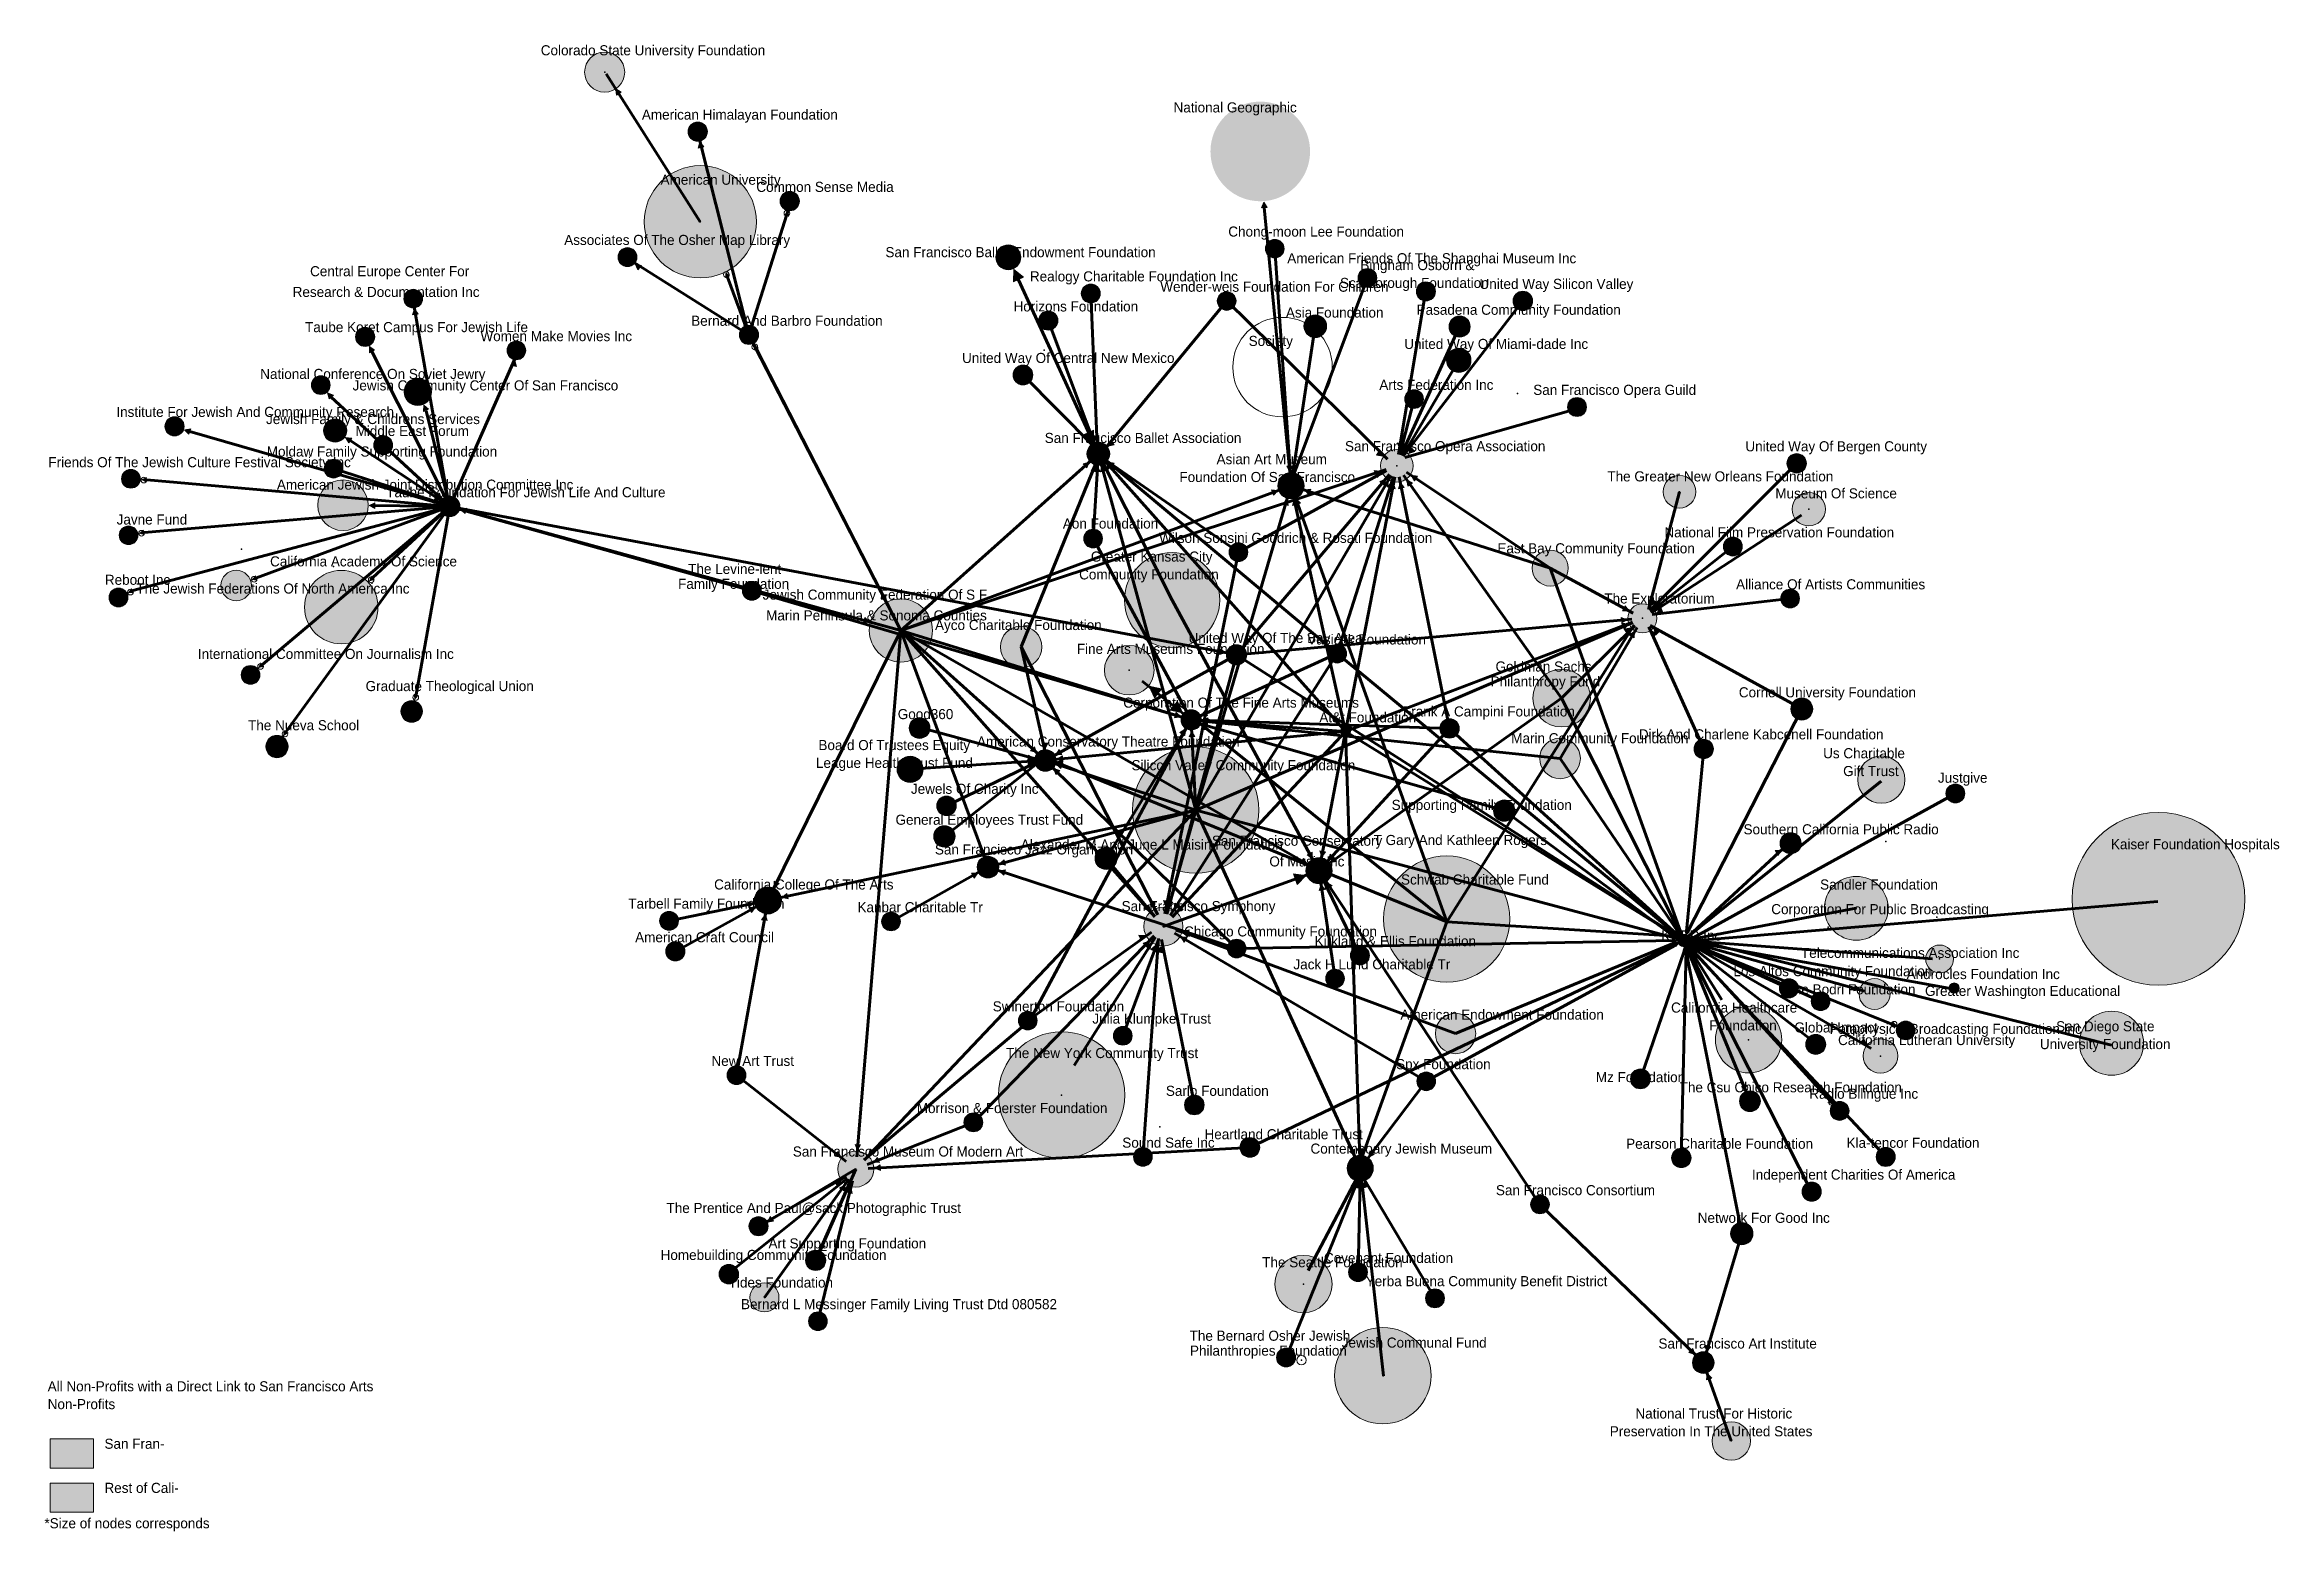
# Model space of a CAD drawing. Header units: millimetres. Extents: x -17.3 to 32.9, y -10.4 to 22.9.
import ezdxf

# ---------------------------------------------------------------- set-up
doc = ezdxf.new("R2010")
doc.units = ezdxf.units.MM
doc.header["$MEASUREMENT"] = 0
for name, color, linetype, true_color in [('Default', 7, 'Continuous', 0x000000), ('Legend', 7, 'Continuous', 0x000000), ('links', 7, 'Continuous', 0x000000), ('node border', 7, 'Continuous', 0x000000), ('node centers', 7, 'Continuous', 0x000000), ('other_nodefills', 7, 'Continuous', 0x000000), ('SF_nodefills', 7, 'Continuous', 0x000000), ('text', 7, 'Continuous', 0x000000)]:
    doc.layers.add(name, color=color, linetype=linetype, true_color=true_color)

msp = doc.modelspace()

# ---------------------------------------------------------------- texts
at = {"layer": 'text', "color": 254, "true_color": 0xe6e7e8, "char_height": 0.22667, "attachment_point": 7, "line_spacing_factor": 0.963855}
for s, insert, width in [('\\fCentury Gothic;Colorado State University Foundation', (-6.152, 22.625), 5.80705), ('\\fCentury Gothic;National Geographic', (8.051, 21.343), 3.42778), ('\\fCentury Gothic;American Himalayan Foundation', (-3.883, 21.181), 5.22796), ('\\fCentury Gothic;American University', (-3.463, 19.72), 3.18065), ('\\fCentury Gothic;Common Sense Media', (-1.314, 19.624), 3.66176), ('\\fCentury Gothic;Associates Of The Osher Map Library', (-5.626, 18.368), 5.71785), ('\\fCentury Gothic;Chong-moon Lee Foundation', (9.279, 18.556), 4.69566), ('\\fCentury Gothic;San Francisco Ballet Endowment Foundation', (1.584, 18.159), 6.9477), ('\\fCentury Gothic;American Friends Of The Shanghai Museum Inc', (10.603, 17.957), 7.33376), ('\\fCentury Gothic;Bingham Osborn &', (12.244, 17.803), 3.04318), ('\\fCentury Gothic;Central Europe Center For', (-11.33, 17.666), 4.17652), ('\\fCentury Gothic;Realogy Charitable Foundation Inc', (4.826, 17.55), 5.50873), ('\\fCentury Gothic;Wender-weis Foundation For Children', (7.753, 17.383), 5.86116), ('\\fCentury Gothic;Scarborough Foundation', (11.787, 17.403), 3.99372), ('\\fCentury Gothic;United Way Silicon Valley', (14.917, 17.381), 3.98495), ('\\fCentury Gothic;Research & Documentation Inc', (-11.721, 17.266), 4.96619), ('\\fCentury Gothic;Horizons Foundation', (4.459, 16.941), 3.22305), ('\\fCentury Gothic;Pasadena Community Foundation', (13.505, 16.801), 5.40783), ('\\fCentury Gothic;Taube Koret Campus For Jewish Life', (-11.443, 16.411), 5.61987), ('\\fCentury Gothic;Bernard And Barbro Foundation', (-2.776, 16.619), 4.9969), ('\\fCentury Gothic;Asia Foundation', (10.572, 16.804), 2.64542), ('\\fCentury Gothic;Women Make Movies Inc', (-7.506, 16.274), 4.02735), ('\\fCentury Gothic;Society', (9.736, 16.101), 1.32198), ('\\fCentury Gothic;United Way Of Miami-dade Inc', (13.229, 16.034), 4.89454), ('\\fCentury Gothic;National Conference On Soviet Jewry', (-12.449, 15.36), 5.92258), ('\\fCentury Gothic;United Way Of Central New Mexico', (3.304, 15.719), 5.576), ('\\fCentury Gothic;Jewish Community Center Of San Francisco', (-10.376, 15.103), 6.81462), ('\\fCentury Gothic;Arts Federation Inc', (12.669, 15.181), 3.04172), ('\\fCentury Gothic;San Francisco Opera Guild', (16.123, 15.003), 4.26426), ('\\fCentury Gothic;Institute For Jewish And Community Research', (-15.678, 14.508), 7.03544), ('\\fCentury Gothic;Jewish Family & Childrens Services', (-12.318, 14.348), 5.34056), ('\\fCentury Gothic;Middle East Forum', (-10.309, 14.145), 2.95398), ('\\fCentury Gothic;San Francisco Ballet Association', (5.159, 13.989), 5.01591), ('\\fCentury Gothic;San Francisco Opera Association', (11.898, 13.739), 5.18262), ('\\fCentury Gothic;Friends Of The Jewish Culture Festival Society Inc', (-17.204, 13.379), 7.48439), ('\\fCentury Gothic;Moldaw Family Supporting Foundation', (-12.303, 13.619), 6.02056), ('\\fCentury Gothic;Asian Art Museum', (9.016, 13.512), 2.91157), ('\\fCentury Gothic;United Way Of Bergen County', (20.885, 13.736), 4.76585), ('\\fCentury Gothic;American Jewish Joint Distribution Committee Inc', (-12.075, 12.94), 7.67888), ('\\fCentury Gothic;Foundation Of San Francisco', (8.182, 13.112), 4.55234), ('\\fCentury Gothic;The Greater New Orleans Foundation', (17.787, 13.126), 5.84508), ('\\fCentury Gothic;Taube Foundation For Jewish Life And Culture', (-9.621, 12.77), 7.09832), ('\\fCentury Gothic;Museum Of Science', (21.557, 12.745), 3.24499), ('\\fCentury Gothic;Javne Fund', (-15.672, 12.158), 1.96103), ('\\fCentury Gothic;Aon Foundation', (5.566, 12.068), 2.64396), ('\\fCentury Gothic;National Film Preservation Foundation', (19.068, 11.87), 5.88456), ('\\fCentury Gothic;Greater Kansas City', (6.195, 11.261), 3.20258), ('\\fCentury Gothic;Wilson Sonsini Goodrich & Rosati Foundation', (7.725, 11.746), 6.86873), ('\\fCentury Gothic;East Bay Community Foundation', (15.319, 11.446), 5.10804), ('\\fCentury Gothic;Reboot Inc', (-15.936, 10.805), 1.8572), ('\\fCentury Gothic;California Academy Of Science', (-12.228, 11.153), 5.02908), ('\\fCentury Gothic;The Levine-lent', (-2.844, 11.049), 2.47725), ('\\fCentury Gothic;Community Foundation', (5.931, 10.861), 3.7729), ('\\fCentury Gothic;The Jewish Federations Of North America Inc', (-15.23, 10.609), 6.97256), ('\\fCentury Gothic;Family Foundation', (-3.07, 10.649), 2.95105), ('\\fCentury Gothic;Jewish Community Federation Of S F', (-1.171, 10.406), 5.71492), ('\\fCentury Gothic;The Exploratorium', (17.719, 10.32), 2.87501), ('\\fCentury Gothic;Alliance Of Artists Communities', (20.676, 10.703), 4.89454), ('\\fCentury Gothic;Marin Peninsula & Sonoma Counties', (-1.094, 10.006), 5.65058), ('\\fCentury Gothic;Ayco Charitable Foundation', (2.697, 9.725), 4.52456), ('\\fCentury Gothic;United Way Of The Bay Area', (8.386, 9.435), 4.46606), ('\\fCentury Gothic;Vasicek Foundation', (11.053, 9.466), 3.19234), ('\\fCentury Gothic;International Committee On Journalism Inc', (-13.848, 9.141), 6.69032), ('\\fCentury Gothic;Fine Arts Museums Foundation', (5.879, 9.254), 4.74099), ('\\fCentury Gothic;Goldman Sachs', (15.277, 8.858), 2.62202), ('\\fCentury Gothic;Graduate Theological Union', (-10.083, 8.354), 4.47191), ('\\fCentury Gothic;Philanthropy Fund', (15.167, 8.458), 2.89987), ('\\fCentury Gothic;Good360', (1.86, 7.79), 1.6203), ('\\fCentury Gothic;Corporation Of The Fine Arts Museums', (6.922, 7.982), 5.93867), ('\\fCentury Gothic;Frank A Campini Foundation', (13.2, 7.785), 4.50116), ('\\fCentury Gothic;Cornell University Foundation', (20.738, 8.214), 4.55381), ('\\fCentury Gothic;The Nueva School', (-12.722, 7.54), 2.93789), ('\\fCentury Gothic;At&t Foundation', (11.322, 7.717), 2.69806), ('\\fCentury Gothic;Dirk And Charlene Kabcenell Foundation', (18.493, 7.336), 6.39054), ('\\fCentury Gothic;Board Of Trustees Equity', (0.08, 7.03), 3.81239), ('\\fCentury Gothic;American Conservatory Theatre Foundation', (3.638, 7.11), 6.85557), ('\\fCentury Gothic;Marin Community Foundation', (15.63, 7.184), 4.70882), ('\\fCentury Gothic;Us Charitable', (22.63, 6.912), 2.2111), ('\\fCentury Gothic;League Health Trust Fund', (0.025, 6.63), 3.98641), ('\\fCentury Gothic;Silicon Valley Community Foundation', (7.108, 6.578), 5.83191), ('\\fCentury Gothic;Gift Trust', (23.079, 6.512), 1.4726), ('\\fCentury Gothic;Justgive', (25.207, 6.297), 1.41996), ('\\fCentury Gothic;Jewels Of Charity Inc', (2.156, 6.048), 3.38538), ('\\fCentury Gothic;General Employees Trust Fund', (1.81, 5.354), 4.71905), ('\\fCentury Gothic;Supporting Family Foundation', (12.946, 5.687), 4.70297), ('\\fCentury Gothic;Alexander M And June L Maisin Foundation', (4.621, 4.862), 6.75905), ('\\fCentury Gothic;San Francisco Conservatory', (8.911, 4.883), 4.42658), ('\\fCentury Gothic;T Gary And Kathleen Rogers', (12.541, 4.899), 4.4529), ('\\fCentury Gothic;Southern California Public Radio', (20.844, 5.204), 5.06563), ('\\fCentury Gothic;Kaiser Foundation Hospitals', (29.089, 4.805), 4.29204), ('\\fCentury Gothic;San Francisco Jazz Organization', (2.694, 4.687), 5.05101), ('\\fCentury Gothic;Of Music Inc', (10.201, 4.483), 2.06632), ('\\fCentury Gothic;California College Of The Arts', (-2.261, 3.901), 4.65032), ('\\fCentury Gothic;Schwab Charitable Fund', (13.156, 4.077), 3.97471), ('\\fCentury Gothic;Sandler Foundation', (22.562, 3.965), 3.15578), ('\\fCentury Gothic;Tarbell Family Foundation', (-4.187, 3.471), 4.04052), ('\\fCentury Gothic;Kanbar Charitable Tr', (0.956, 3.456), 3.32981), ('\\fCentury Gothic;San Francisco Symphony', (6.884, 3.415), 3.98348), ('\\fCentury Gothic;Corporation For Public Broadcasting', (21.466, 3.347), 5.67252), ('\\fCentury Gothic;American Craft Council', (-4.034, 2.782), 3.79923), ('\\fCentury Gothic;Chicago Community Foundation', (8.287, 2.847), 5.19871), ('\\fCentury Gothic;KQED Inc', (18.995, 2.761), 1.59398), ('\\fCentury Gothic;Kirkland & Ellis Foundation', (11.217, 2.694), 4.06538), ('\\fCentury Gothic;Telecommunications Association Inc', (22.133, 2.43), 5.71054), ('\\fCentury Gothic;Jack H Lund Charitable Tr', (10.741, 2.174), 4.08292), ('\\fCentury Gothic;Los Altos Community Foundation', (20.616, 1.955), 5.13437), ('\\fCentury Gothic;Androcles Foundation Inc', (24.505, 1.955), 4.10047), ('\\fCentury Gothic;The Bodri Foundation', (21.788, 1.612), 3.3883), ('\\fCentury Gothic;Greater Washington Educational', (24.917, 1.512), 5.16946), ('\\fCentury Gothic;Swinerton Foundation', (3.992, 1.23), 3.49067), ('\\fCentury Gothic;Julia Klumpke Trust', (6.228, 0.89), 3.00662), ('\\fCentury Gothic;American Endowment Foundation', (13.142, 1.044), 5.42976), ('\\fCentury Gothic;California Healthcare', (19.217, 1.203), 3.44241), ('\\fCentury Gothic;Foundation', (20.072, 0.803), 1.91131), ('\\fCentury Gothic;San Diego State', (27.86, 0.718), 2.64249), ('\\fCentury Gothic;Global Impact', (21.985, 0.692), 2.42022), ('\\fCentury Gothic;Pataphysical Broadcasting Foundation Inc', (22.773, 0.66), 6.61282), ('\\fCentury Gothic;California Lutheran University', (22.965, 0.409), 4.55819), ('\\fCentury Gothic;University Foundation', (27.495, 0.318), 3.38538), ('\\fCentury Gothic;New Art Trust', (-2.321, 0.006), 2.13505), ('\\fCentury Gothic;The New York Community Trust', (4.291, 0.117), 4.83458), ('\\fCentury Gothic;Spx Foundation', (13.045, -0.132), 2.54013), ('\\fCentury Gothic;Sarlo Foundation', (7.878, -0.666), 2.75071), ('\\fCentury Gothic;Mz Foundation', (17.528, -0.358), 2.42753), ('\\fCentury Gothic;The Csu Chico Research Foundation', (19.41, -0.587), 5.70469), ('\\fCentury Gothic;Radio Bilingue Inc', (22.32, -0.796), 2.87062), ('\\fCentury Gothic;Morrison & Foerster Foundation', (2.287, -1.053), 4.85505), ('\\fCentury Gothic;Heartland Charitable Trust', (8.745, -1.64), 4.13849), ('\\fCentury Gothic;San Francisco Museum Of Modern Art', (-0.495, -2.028), 5.93574), ('\\fCentury Gothic;Sound Safe Inc', (6.9, -1.829), 2.47432), ('\\fCentury Gothic;Contempoary Jewish Museum', (11.124, -2.028), 4.78778), ('\\fCentury Gothic;Pearson Charitable Foundation', (18.209, -1.854), 4.91355), ('\\fCentury Gothic;Kla-tencor Foundation', (23.156, -1.832), 3.56378), ('\\fCentury Gothic;Independent Charities Of America', (21.033, -2.612), 5.42538), ('\\fCentury Gothic;San Francisco Consortium', (15.286, -2.896), 4.10486), ('\\fCentury Gothic;The Prentice And Paul@sack Photographic Trust', (-3.33, -3.361), 7.40103), ('\\fCentury Gothic;Network For Good Inc', (19.815, -3.516), 3.51406), ('\\fCentury Gothic;Art Supporting Foundation', (-1.041, -4.155), 4.17798), ('\\fCentury Gothic;Homebuilding Community Foundation', (-3.463, -4.415), 5.97523), ('\\fCentury Gothic;The Seattle Foundation', (10.04, -4.513), 3.68516), ('\\fCentury Gothic;Covenant Foundation', (11.426, -4.416), 3.5477), ('\\fCentury Gothic;Tides Foundation', (-1.935, -4.968), 2.75363), ('\\fCentury Gothic;Yerba Buena Community Benefit District', (12.363, -5.003), 6.24576), ('\\fCentury Gothic;Bernard L Messinger Family Living Trust Dtd 080582', (-1.658, -5.519), 7.67011), ('\\fCentury Gothic;The Bernard Osher Jewish', (8.411, -6.163), 4.04783), ('\\fCentury Gothic;Philanthropies Foundation', (8.419, -6.563), 4.1034), ('\\fCentury Gothic;Jewish Communal Fund', (11.826, -6.317), 3.808), ('\\fCentury Gothic;San Francisco Art Institute', (18.934, -6.338), 4.06391), ('\\fCentury Gothic;All Non-Profits with a Direct Link to San Francisco Arts', (-17.22, -7.298), 8.10443), ('\\fCentury Gothic;Non-Profits', (-17.22, -7.698), 1.7914), ('\\fCentury Gothic;National Trust For Historic', (18.417, -7.908), 3.89282), ('\\fCentury Gothic;San Fran-', (-15.945, -8.587), 1.61738), ('\\fCentury Gothic;Preservation In The United States', (17.841, -8.308), 5.0671), ('\\fCentury Gothic;Rest of Cali-', (-15.945, -9.578), 1.98443), ('\\fCentury Gothic;*Size of nodes corresponds', (-17.292, -10.437), 4.2511)]:
    msp.add_mtext(s, dxfattribs=dict(at, insert=insert, width=width))

# ---------------------------------------------------------------- blocks, each defined once
blk = doc.blocks.new('block 3')
at = {"layer": 'Legend', "true_color": 0xb2b2b2, "extrusion": (0, 0, -1)}
blk.add_hatch(color=253, dxfattribs=at).paths.add_polyline_path([(16.192, -10.007), (17.164, -10.007), (17.164, -9.354), (16.192, -9.354)], flags=0)
at = {"layer": 'Legend', "lineweight": 0}
blk.add_lwpolyline([(-16.192, -10.007), (-17.164, -10.007), (-17.164, -9.354), (-16.192, -9.354)], close=True, dxfattribs=at)
blk = doc.blocks.new('block 2')
at = {"layer": 'Legend', "true_color": 0xff8b00, "extrusion": (0, 0, -1)}
blk.add_hatch(color=30, dxfattribs=at).paths.add_polyline_path([(16.192, -9.016), (17.164, -9.016), (17.164, -8.363), (16.192, -8.363)], flags=0)
at = {"layer": 'Legend', "lineweight": 0}
blk.add_lwpolyline([(-16.192, -9.016), (-17.164, -9.016), (-17.164, -8.363), (-16.192, -8.363)], close=True, dxfattribs=at)

# ---------------------------------------------------------------- hatches: boundary and pattern name
at = {"layer": 'other_nodefills', "true_color": 0xb2b2b2}
for points in [[(-4.268, 22.316), (-4.268, 22.327), (-4.269, 22.339), (-4.269, 22.35), (-4.27, 22.362), (-4.272, 22.373), (-4.273, 22.384), (-4.275, 22.396), (-4.277, 22.407), (-4.28, 22.418), (-4.282, 22.428), (-4.285, 22.439), (-4.288, 22.45), (-4.292, 22.46), (-4.295, 22.471), (-4.299, 22.481), (-4.303, 22.491), (-4.308, 22.501), (-4.312, 22.511), (-4.317, 22.521), (-4.322, 22.531), (-4.328, 22.54), (-4.333, 22.549), (-4.339, 22.559), (-4.345, 22.568), (-4.351, 22.577), (-4.357, 22.585), (-4.364, 22.594), (-4.371, 22.602), (-4.378, 22.611), (-4.385, 22.619), (-4.392, 22.627), (-4.4, 22.634), (-4.408, 22.642), (-4.416, 22.649), (-4.424, 22.656), (-4.432, 22.663), (-4.44, 22.67), (-4.449, 22.677), (-4.458, 22.683), (-4.467, 22.689), (-4.476, 22.695), (-4.485, 22.701), (-4.494, 22.706), (-4.504, 22.712), (-4.513, 22.717), (-4.523, 22.722), (-4.533, 22.726), (-4.543, 22.731), (-4.553, 22.735), (-4.564, 22.739), (-4.574, 22.742), (-4.584, 22.746), (-4.595, 22.749), (-4.606, 22.752), (-4.617, 22.755), (-4.628, 22.757), (-4.639, 22.759), (-4.65, 22.761), (-4.661, 22.762), (-4.672, 22.764), (-4.684, 22.765), (-4.695, 22.766), (-4.707, 22.766), (-4.718, 22.766), (-4.73, 22.766), (-4.742, 22.766), (-4.753, 22.765), (-4.765, 22.764), (-4.776, 22.762), (-4.787, 22.761), (-4.798, 22.759), (-4.809, 22.757), (-4.82, 22.755), (-4.831, 22.752), (-4.842, 22.749), (-4.852, 22.746), (-4.863, 22.742), (-4.873, 22.739), (-4.884, 22.735), (-4.894, 22.731), (-4.904, 22.726), (-4.914, 22.722), (-4.924, 22.717), (-4.933, 22.712), (-4.943, 22.706), (-4.952, 22.701), (-4.961, 22.695), (-4.97, 22.689), (-4.979, 22.683), (-4.988, 22.677), (-4.997, 22.67), (-5.005, 22.663), (-5.013, 22.656), (-5.021, 22.649), (-5.029, 22.642), (-5.037, 22.634), (-5.045, 22.627), (-5.052, 22.619), (-5.059, 22.611), (-5.066, 22.602), (-5.073, 22.594), (-5.079, 22.585), (-5.086, 22.577), (-5.092, 22.568), (-5.098, 22.559), (-5.104, 22.549), (-5.109, 22.54), (-5.115, 22.531), (-5.12, 22.521), (-5.125, 22.511), (-5.129, 22.501), (-5.134, 22.491), (-5.138, 22.481), (-5.142, 22.471), (-5.145, 22.46), (-5.149, 22.45), (-5.152, 22.439), (-5.155, 22.428), (-5.157, 22.418), (-5.16, 22.407), (-5.162, 22.396), (-5.164, 22.384), (-5.165, 22.373), (-5.167, 22.362), (-5.168, 22.35), (-5.168, 22.339), (-5.169, 22.327), (-5.169, 22.316), (-5.169, 22.304), (-5.168, 22.293), (-5.168, 22.281), (-5.167, 22.27), (-5.165, 22.258), (-5.164, 22.247), (-5.162, 22.236), (-5.16, 22.225), (-5.157, 22.214), (-5.155, 22.203), (-5.152, 22.192), (-5.149, 22.182), (-5.145, 22.171), (-5.142, 22.161), (-5.138, 22.151), (-5.134, 22.14), (-5.129, 22.13), (-5.125, 22.12), (-5.12, 22.111), (-5.115, 22.101), (-5.109, 22.092), (-5.104, 22.082), (-5.098, 22.073), (-5.092, 22.064), (-5.086, 22.055), (-5.079, 22.046), (-5.073, 22.038), (-5.066, 22.029), (-5.059, 22.021), (-5.052, 22.013), (-5.045, 22.005), (-5.037, 21.997), (-5.029, 21.99), (-5.021, 21.982), (-5.013, 21.975), (-5.005, 21.968), (-4.997, 21.961), (-4.988, 21.955), (-4.979, 21.948), (-4.97, 21.942), (-4.961, 21.936), (-4.952, 21.93), (-4.943, 21.925), (-4.933, 21.92), (-4.924, 21.915), (-4.914, 21.91), (-4.904, 21.905), (-4.894, 21.901), (-4.884, 21.896), (-4.873, 21.893), (-4.863, 21.889), (-4.852, 21.885), (-4.842, 21.882), (-4.831, 21.879), (-4.82, 21.877), (-4.809, 21.874), (-4.798, 21.872), (-4.787, 21.87), (-4.776, 21.869), (-4.765, 21.868), (-4.753, 21.867), (-4.742, 21.866), (-4.73, 21.865), (-4.718, 21.865), (-4.707, 21.865), (-4.695, 21.866), (-4.684, 21.867), (-4.672, 21.868), (-4.661, 21.869), (-4.65, 21.87), (-4.639, 21.872), (-4.628, 21.874), (-4.617, 21.877), (-4.606, 21.879), (-4.595, 21.882), (-4.584, 21.885), (-4.574, 21.889), (-4.564, 21.893), (-4.553, 21.896), (-4.543, 21.901), (-4.533, 21.905), (-4.523, 21.91), (-4.513, 21.915), (-4.504, 21.92), (-4.494, 21.925), (-4.485, 21.93), (-4.476, 21.936), (-4.467, 21.942), (-4.458, 21.948), (-4.449, 21.955), (-4.44, 21.961), (-4.432, 21.968), (-4.424, 21.975), (-4.416, 21.982), (-4.408, 21.99), (-4.4, 21.997), (-4.392, 22.005), (-4.385, 22.013), (-4.378, 22.021), (-4.371, 22.029), (-4.364, 22.038), (-4.357, 22.046), (-4.351, 22.055), (-4.345, 22.064), (-4.339, 22.073), (-4.333, 22.082), (-4.328, 22.092), (-4.322, 22.101), (-4.317, 22.111), (-4.312, 22.12), (-4.308, 22.13), (-4.303, 22.14), (-4.299, 22.151), (-4.295, 22.161), (-4.292, 22.171), (-4.288, 22.182), (-4.285, 22.192), (-4.282, 22.203), (-4.28, 22.214), (-4.277, 22.225), (-4.275, 22.236), (-4.273, 22.247), (-4.272, 22.258), (-4.27, 22.27), (-4.269, 22.281), (-4.269, 22.293), (-4.268, 22.304)], [(11.114, 20.536), (11.114, 20.565), (11.113, 20.593), (11.111, 20.622), (11.108, 20.65), (11.105, 20.678), (11.101, 20.706), (11.097, 20.734), (11.091, 20.761), (11.085, 20.788), (11.079, 20.815), (11.072, 20.842), (11.064, 20.868), (11.055, 20.894), (11.046, 20.92), (11.037, 20.946), (11.026, 20.971), (11.015, 20.996), (11.004, 21.02), (10.992, 21.045), (10.979, 21.069), (10.966, 21.092), (10.952, 21.115), (10.938, 21.138), (10.923, 21.161), (10.908, 21.183), (10.892, 21.205), (10.876, 21.226), (10.859, 21.247), (10.842, 21.267), (10.824, 21.287), (10.806, 21.307), (10.787, 21.326), (10.768, 21.345), (10.748, 21.363), (10.728, 21.381), (10.707, 21.398), (10.687, 21.415), (10.665, 21.431), (10.644, 21.447), (10.621, 21.463), (10.599, 21.477), (10.576, 21.492), (10.553, 21.505), (10.529, 21.518), (10.505, 21.531), (10.481, 21.543), (10.457, 21.555), (10.432, 21.566), (10.406, 21.576), (10.381, 21.586), (10.355, 21.595), (10.329, 21.603), (10.303, 21.611), (10.276, 21.618), (10.249, 21.625), (10.222, 21.631), (10.195, 21.636), (10.167, 21.64), (10.139, 21.644), (10.111, 21.648), (10.083, 21.65), (10.054, 21.652), (10.026, 21.653), (9.997, 21.653), (9.968, 21.653), (9.939, 21.652), (9.911, 21.65), (9.883, 21.648), (9.855, 21.644), (9.827, 21.64), (9.799, 21.636), (9.772, 21.631), (9.744, 21.625), (9.718, 21.618), (9.691, 21.611), (9.665, 21.603), (9.638, 21.595), (9.613, 21.586), (9.587, 21.576), (9.562, 21.566), (9.537, 21.555), (9.512, 21.543), (9.488, 21.531), (9.464, 21.518), (9.441, 21.505), (9.417, 21.492), (9.395, 21.477), (9.372, 21.463), (9.35, 21.447), (9.328, 21.431), (9.307, 21.415), (9.286, 21.398), (9.266, 21.381), (9.246, 21.363), (9.226, 21.345), (9.207, 21.326), (9.188, 21.307), (9.17, 21.287), (9.152, 21.267), (9.135, 21.247), (9.118, 21.226), (9.101, 21.205), (9.086, 21.183), (9.07, 21.161), (9.055, 21.138), (9.041, 21.115), (9.027, 21.092), (9.014, 21.069), (9.002, 21.045), (8.99, 21.02), (8.978, 20.996), (8.967, 20.971), (8.957, 20.946), (8.947, 20.92), (8.938, 20.894), (8.93, 20.868), (8.922, 20.842), (8.915, 20.815), (8.908, 20.788), (8.902, 20.761), (8.897, 20.734), (8.892, 20.706), (8.888, 20.678), (8.885, 20.65), (8.883, 20.622), (8.881, 20.593), (8.88, 20.565), (8.879, 20.536), (8.88, 20.507), (8.881, 20.478), (8.883, 20.45), (8.885, 20.422), (8.888, 20.394), (8.892, 20.366), (8.897, 20.338), (8.902, 20.311), (8.908, 20.284), (8.915, 20.257), (8.922, 20.23), (8.93, 20.204), (8.938, 20.178), (8.947, 20.152), (8.957, 20.126), (8.967, 20.101), (8.978, 20.076), (8.99, 20.052), (9.002, 20.027), (9.014, 20.003), (9.027, 19.98), (9.041, 19.957), (9.055, 19.934), (9.07, 19.911), (9.086, 19.889), (9.101, 19.867), (9.118, 19.846), (9.135, 19.825), (9.152, 19.805), (9.17, 19.785), (9.188, 19.765), (9.207, 19.746), (9.226, 19.727), (9.246, 19.709), (9.266, 19.691), (9.286, 19.674), (9.307, 19.657), (9.328, 19.641), (9.35, 19.625), (9.372, 19.61), (9.395, 19.595), (9.417, 19.58), (9.441, 19.567), (9.464, 19.554), (9.488, 19.541), (9.512, 19.529), (9.537, 19.517), (9.562, 19.507), (9.587, 19.496), (9.613, 19.487), (9.638, 19.477), (9.665, 19.469), (9.691, 19.461), (9.718, 19.454), (9.744, 19.447), (9.772, 19.441), (9.799, 19.436), (9.827, 19.432), (9.855, 19.428), (9.883, 19.424), (9.911, 19.422), (9.939, 19.42), (9.968, 19.419), (9.997, 19.419), (10.026, 19.419), (10.054, 19.42), (10.083, 19.422), (10.111, 19.424), (10.139, 19.428), (10.167, 19.432), (10.195, 19.436), (10.222, 19.441), (10.249, 19.447), (10.276, 19.454), (10.303, 19.461), (10.329, 19.469), (10.355, 19.477), (10.381, 19.487), (10.406, 19.496), (10.432, 19.507), (10.457, 19.517), (10.481, 19.529), (10.505, 19.541), (10.529, 19.554), (10.553, 19.567), (10.576, 19.58), (10.599, 19.595), (10.621, 19.61), (10.644, 19.625), (10.665, 19.641), (10.687, 19.657), (10.707, 19.674), (10.728, 19.691), (10.748, 19.709), (10.768, 19.727), (10.787, 19.746), (10.806, 19.765), (10.824, 19.785), (10.842, 19.805), (10.859, 19.825), (10.876, 19.846), (10.892, 19.867), (10.908, 19.889), (10.923, 19.911), (10.938, 19.934), (10.952, 19.957), (10.966, 19.98), (10.979, 20.003), (10.992, 20.027), (11.004, 20.052), (11.015, 20.076), (11.026, 20.101), (11.037, 20.126), (11.046, 20.152), (11.055, 20.178), (11.064, 20.204), (11.072, 20.23), (11.079, 20.257), (11.085, 20.284), (11.091, 20.311), (11.097, 20.338), (11.101, 20.366), (11.105, 20.394), (11.108, 20.422), (11.111, 20.45), (11.113, 20.478), (11.114, 20.507)], [(-1.312, 18.958), (-1.312, 18.99), (-1.313, 19.023), (-1.315, 19.055), (-1.318, 19.087), (-1.322, 19.118), (-1.326, 19.15), (-1.331, 19.181), (-1.337, 19.212), (-1.344, 19.242), (-1.351, 19.273), (-1.359, 19.303), (-1.368, 19.332), (-1.378, 19.362), (-1.388, 19.391), (-1.399, 19.42), (-1.411, 19.448), (-1.423, 19.476), (-1.436, 19.504), (-1.449, 19.531), (-1.464, 19.558), (-1.479, 19.585), (-1.494, 19.611), (-1.51, 19.637), (-1.527, 19.662), (-1.544, 19.687), (-1.562, 19.711), (-1.58, 19.736), (-1.599, 19.759), (-1.619, 19.782), (-1.639, 19.805), (-1.659, 19.827), (-1.681, 19.849), (-1.702, 19.87), (-1.724, 19.89), (-1.747, 19.91), (-1.77, 19.93), (-1.794, 19.949), (-1.818, 19.967), (-1.842, 19.985), (-1.867, 20.002), (-1.892, 20.019), (-1.918, 20.035), (-1.944, 20.051), (-1.971, 20.065), (-1.998, 20.08), (-2.025, 20.093), (-2.053, 20.106), (-2.081, 20.118), (-2.109, 20.13), (-2.138, 20.141), (-2.167, 20.151), (-2.197, 20.161), (-2.226, 20.17), (-2.256, 20.178), (-2.287, 20.185), (-2.317, 20.192), (-2.348, 20.198), (-2.379, 20.203), (-2.411, 20.207), (-2.442, 20.211), (-2.474, 20.214), (-2.506, 20.216), (-2.539, 20.217), (-2.571, 20.217), (-2.604, 20.217), (-2.636, 20.216), (-2.668, 20.214), (-2.7, 20.211), (-2.731, 20.207), (-2.763, 20.203), (-2.794, 20.198), (-2.825, 20.192), (-2.855, 20.185), (-2.886, 20.178), (-2.916, 20.17), (-2.946, 20.161), (-2.975, 20.151), (-3.004, 20.141), (-3.033, 20.13), (-3.061, 20.118), (-3.089, 20.106), (-3.117, 20.093), (-3.144, 20.08), (-3.171, 20.065), (-3.198, 20.051), (-3.224, 20.035), (-3.25, 20.019), (-3.275, 20.002), (-3.3, 19.985), (-3.325, 19.967), (-3.349, 19.949), (-3.372, 19.93), (-3.395, 19.91), (-3.418, 19.89), (-3.44, 19.87), (-3.462, 19.849), (-3.483, 19.827), (-3.503, 19.805), (-3.523, 19.782), (-3.543, 19.759), (-3.562, 19.736), (-3.58, 19.711), (-3.598, 19.687), (-3.615, 19.662), (-3.632, 19.637), (-3.648, 19.611), (-3.664, 19.585), (-3.678, 19.558), (-3.693, 19.531), (-3.706, 19.504), (-3.719, 19.476), (-3.732, 19.448), (-3.743, 19.42), (-3.754, 19.391), (-3.764, 19.362), (-3.774, 19.332), (-3.783, 19.303), (-3.791, 19.273), (-3.798, 19.242), (-3.805, 19.212), (-3.811, 19.181), (-3.816, 19.15), (-3.82, 19.118), (-3.824, 19.087), (-3.827, 19.055), (-3.829, 19.023), (-3.83, 18.99), (-3.83, 18.958), (-3.83, 18.925), (-3.829, 18.893), (-3.827, 18.861), (-3.824, 18.829), (-3.82, 18.798), (-3.816, 18.766), (-3.811, 18.735), (-3.805, 18.704), (-3.798, 18.674), (-3.791, 18.643), (-3.783, 18.613), (-3.774, 18.583), (-3.764, 18.554), (-3.754, 18.525), (-3.743, 18.496), (-3.732, 18.468), (-3.719, 18.44), (-3.706, 18.412), (-3.693, 18.385), (-3.678, 18.358), (-3.664, 18.331), (-3.648, 18.305), (-3.632, 18.279), (-3.615, 18.254), (-3.598, 18.229), (-3.58, 18.204), (-3.562, 18.18), (-3.543, 18.157), (-3.523, 18.134), (-3.503, 18.111), (-3.483, 18.089), (-3.462, 18.067), (-3.44, 18.046), (-3.418, 18.026), (-3.395, 18.006), (-3.372, 17.986), (-3.349, 17.967), (-3.325, 17.949), (-3.3, 17.931), (-3.275, 17.914), (-3.25, 17.897), (-3.224, 17.881), (-3.198, 17.865), (-3.171, 17.851), (-3.144, 17.836), (-3.117, 17.823), (-3.089, 17.81), (-3.061, 17.798), (-3.033, 17.786), (-3.004, 17.775), (-2.975, 17.765), (-2.946, 17.755), (-2.916, 17.746), (-2.886, 17.738), (-2.855, 17.731), (-2.825, 17.724), (-2.794, 17.718), (-2.763, 17.713), (-2.731, 17.709), (-2.7, 17.705), (-2.668, 17.702), (-2.636, 17.7), (-2.604, 17.699), (-2.571, 17.699), (-2.539, 17.699), (-2.506, 17.7), (-2.474, 17.702), (-2.442, 17.705), (-2.411, 17.709), (-2.379, 17.713), (-2.348, 17.718), (-2.317, 17.724), (-2.287, 17.731), (-2.256, 17.738), (-2.226, 17.746), (-2.197, 17.755), (-2.167, 17.765), (-2.138, 17.775), (-2.109, 17.786), (-2.081, 17.798), (-2.053, 17.81), (-2.025, 17.823), (-1.998, 17.836), (-1.971, 17.851), (-1.944, 17.865), (-1.918, 17.881), (-1.892, 17.897), (-1.867, 17.914), (-1.842, 17.931), (-1.818, 17.949), (-1.794, 17.967), (-1.77, 17.986), (-1.747, 18.006), (-1.724, 18.026), (-1.702, 18.046), (-1.681, 18.067), (-1.659, 18.089), (-1.639, 18.111), (-1.619, 18.134), (-1.599, 18.157), (-1.58, 18.18), (-1.562, 18.204), (-1.544, 18.229), (-1.527, 18.254), (-1.51, 18.279), (-1.494, 18.305), (-1.479, 18.331), (-1.464, 18.358), (-1.449, 18.385), (-1.436, 18.412), (-1.423, 18.44), (-1.411, 18.468), (-1.399, 18.496), (-1.388, 18.525), (-1.378, 18.554), (-1.368, 18.583), (-1.359, 18.613), (-1.351, 18.643), (-1.344, 18.674), (-1.337, 18.704), (-1.331, 18.735), (-1.326, 18.766), (-1.322, 18.798), (-1.318, 18.829), (-1.315, 18.861), (-1.313, 18.893), (-1.312, 18.925)], [(10.531, 18.353), (10.531, 18.358), (10.531, 18.364), (10.53, 18.369), (10.53, 18.374), (10.529, 18.38), (10.529, 18.385), (10.528, 18.39), (10.527, 18.395), (10.526, 18.4), (10.524, 18.405), (10.523, 18.41), (10.522, 18.415), (10.52, 18.42), (10.518, 18.425), (10.516, 18.43), (10.514, 18.434), (10.512, 18.439), (10.51, 18.444), (10.508, 18.448), (10.506, 18.453), (10.503, 18.457), (10.501, 18.462), (10.498, 18.466), (10.495, 18.47), (10.492, 18.474), (10.489, 18.478), (10.486, 18.482), (10.483, 18.486), (10.48, 18.49), (10.476, 18.494), (10.473, 18.498), (10.469, 18.501), (10.466, 18.505), (10.462, 18.508), (10.458, 18.511), (10.454, 18.515), (10.451, 18.518), (10.447, 18.521), (10.442, 18.524), (10.438, 18.527), (10.434, 18.53), (10.43, 18.532), (10.425, 18.535), (10.421, 18.537), (10.417, 18.54), (10.412, 18.542), (10.407, 18.544), (10.403, 18.546), (10.398, 18.548), (10.393, 18.55), (10.388, 18.552), (10.383, 18.553), (10.378, 18.555), (10.373, 18.556), (10.368, 18.557), (10.363, 18.558), (10.358, 18.559), (10.353, 18.56), (10.348, 18.561), (10.342, 18.562), (10.337, 18.562), (10.332, 18.562), (10.326, 18.563), (10.321, 18.563), (10.316, 18.563), (10.31, 18.562), (10.305, 18.562), (10.3, 18.562), (10.294, 18.561), (10.289, 18.56), (10.284, 18.559), (10.279, 18.558), (10.274, 18.557), (10.269, 18.556), (10.264, 18.555), (10.259, 18.553), (10.254, 18.552), (10.249, 18.55), (10.244, 18.548), (10.239, 18.546), (10.235, 18.544), (10.23, 18.542), (10.225, 18.54), (10.221, 18.537), (10.217, 18.535), (10.212, 18.532), (10.208, 18.53), (10.204, 18.527), (10.2, 18.524), (10.195, 18.521), (10.191, 18.518), (10.188, 18.515), (10.184, 18.511), (10.18, 18.508), (10.176, 18.505), (10.173, 18.501), (10.169, 18.498), (10.166, 18.494), (10.162, 18.49), (10.159, 18.486), (10.156, 18.482), (10.153, 18.478), (10.15, 18.474), (10.147, 18.47), (10.144, 18.466), (10.142, 18.462), (10.139, 18.457), (10.136, 18.453), (10.134, 18.448), (10.132, 18.444), (10.13, 18.439), (10.128, 18.434), (10.126, 18.43), (10.124, 18.425), (10.122, 18.42), (10.121, 18.415), (10.119, 18.41), (10.118, 18.405), (10.116, 18.4), (10.115, 18.395), (10.114, 18.39), (10.114, 18.385), (10.113, 18.38), (10.112, 18.374), (10.112, 18.369), (10.111, 18.364), (10.111, 18.358), (10.111, 18.353), (10.111, 18.347), (10.111, 18.342), (10.112, 18.337), (10.112, 18.331), (10.113, 18.326), (10.114, 18.321), (10.114, 18.316), (10.115, 18.31), (10.116, 18.305), (10.118, 18.3), (10.119, 18.295), (10.121, 18.29), (10.122, 18.285), (10.124, 18.281), (10.126, 18.276), (10.128, 18.271), (10.13, 18.266), (10.132, 18.262), (10.134, 18.257), (10.136, 18.253), (10.139, 18.248), (10.142, 18.244), (10.144, 18.24), (10.147, 18.235), (10.15, 18.231), (10.153, 18.227), (10.156, 18.223), (10.159, 18.219), (10.162, 18.215), (10.166, 18.212), (10.169, 18.208), (10.173, 18.204), (10.176, 18.201), (10.18, 18.197), (10.184, 18.194), (10.188, 18.191), (10.191, 18.188), (10.195, 18.185), (10.2, 18.182), (10.204, 18.179), (10.208, 18.176), (10.212, 18.173), (10.217, 18.171), (10.221, 18.168), (10.225, 18.166), (10.23, 18.164), (10.235, 18.161), (10.239, 18.159), (10.244, 18.157), (10.249, 18.156), (10.254, 18.154), (10.259, 18.152), (10.264, 18.151), (10.269, 18.15), (10.274, 18.148), (10.279, 18.147), (10.284, 18.146), (10.289, 18.145), (10.294, 18.145), (10.3, 18.144), (10.305, 18.144), (10.31, 18.143), (10.316, 18.143), (10.321, 18.143), (10.326, 18.143), (10.332, 18.143), (10.337, 18.144), (10.342, 18.144), (10.348, 18.145), (10.353, 18.145), (10.358, 18.146), (10.363, 18.147), (10.368, 18.148), (10.373, 18.15), (10.378, 18.151), (10.383, 18.152), (10.388, 18.154), (10.393, 18.156), (10.398, 18.157), (10.403, 18.159), (10.407, 18.161), (10.412, 18.164), (10.417, 18.166), (10.421, 18.168), (10.425, 18.171), (10.43, 18.173), (10.434, 18.176), (10.438, 18.179), (10.442, 18.182), (10.447, 18.185), (10.451, 18.188), (10.454, 18.191), (10.458, 18.194), (10.462, 18.197), (10.466, 18.201), (10.469, 18.204), (10.473, 18.208), (10.476, 18.212), (10.48, 18.215), (10.483, 18.219), (10.486, 18.223), (10.489, 18.227), (10.492, 18.231), (10.495, 18.235), (10.498, 18.24), (10.501, 18.244), (10.503, 18.248), (10.506, 18.253), (10.508, 18.257), (10.51, 18.262), (10.512, 18.266), (10.514, 18.271), (10.516, 18.276), (10.518, 18.281), (10.52, 18.285), (10.522, 18.29), (10.523, 18.295), (10.524, 18.3), (10.526, 18.305), (10.527, 18.31), (10.528, 18.316), (10.529, 18.321), (10.529, 18.326), (10.53, 18.331), (10.53, 18.337), (10.531, 18.342), (10.531, 18.347)], [(-3.995, 18.164), (-3.995, 18.17), (-3.995, 18.175), (-3.996, 18.181), (-3.996, 18.186), (-3.997, 18.191), (-3.997, 18.197), (-3.998, 18.202), (-3.999, 18.207), (-4, 18.212), (-4.002, 18.217), (-4.003, 18.222), (-4.004, 18.227), (-4.006, 18.232), (-4.008, 18.237), (-4.01, 18.242), (-4.012, 18.247), (-4.014, 18.251), (-4.016, 18.256), (-4.018, 18.261), (-4.02, 18.265), (-4.023, 18.27), (-4.026, 18.274), (-4.028, 18.278), (-4.031, 18.283), (-4.034, 18.287), (-4.037, 18.291), (-4.04, 18.295), (-4.043, 18.299), (-4.046, 18.303), (-4.05, 18.307), (-4.053, 18.31), (-4.057, 18.314), (-4.06, 18.317), (-4.064, 18.321), (-4.068, 18.324), (-4.072, 18.328), (-4.076, 18.331), (-4.08, 18.334), (-4.084, 18.337), (-4.088, 18.34), (-4.092, 18.342), (-4.097, 18.345), (-4.101, 18.348), (-4.106, 18.35), (-4.11, 18.353), (-4.115, 18.355), (-4.119, 18.357), (-4.124, 18.359), (-4.129, 18.361), (-4.134, 18.363), (-4.139, 18.365), (-4.143, 18.366), (-4.148, 18.368), (-4.154, 18.369), (-4.159, 18.37), (-4.164, 18.372), (-4.169, 18.373), (-4.174, 18.373), (-4.179, 18.374), (-4.185, 18.375), (-4.19, 18.375), (-4.195, 18.376), (-4.201, 18.376), (-4.206, 18.376), (-4.212, 18.376), (-4.217, 18.376), (-4.223, 18.375), (-4.228, 18.375), (-4.233, 18.374), (-4.239, 18.373), (-4.244, 18.373), (-4.249, 18.372), (-4.254, 18.37), (-4.259, 18.369), (-4.264, 18.368), (-4.269, 18.366), (-4.274, 18.365), (-4.279, 18.363), (-4.284, 18.361), (-4.289, 18.359), (-4.293, 18.357), (-4.298, 18.355), (-4.303, 18.353), (-4.307, 18.35), (-4.312, 18.348), (-4.316, 18.345), (-4.32, 18.342), (-4.325, 18.34), (-4.329, 18.337), (-4.333, 18.334), (-4.337, 18.331), (-4.341, 18.328), (-4.345, 18.324), (-4.349, 18.321), (-4.352, 18.317), (-4.356, 18.314), (-4.36, 18.31), (-4.363, 18.307), (-4.366, 18.303), (-4.37, 18.299), (-4.373, 18.295), (-4.376, 18.291), (-4.379, 18.287), (-4.382, 18.283), (-4.385, 18.278), (-4.387, 18.274), (-4.39, 18.27), (-4.392, 18.265), (-4.395, 18.261), (-4.397, 18.256), (-4.399, 18.251), (-4.401, 18.247), (-4.403, 18.242), (-4.405, 18.237), (-4.407, 18.232), (-4.408, 18.227), (-4.41, 18.222), (-4.411, 18.217), (-4.413, 18.212), (-4.414, 18.207), (-4.415, 18.202), (-4.415, 18.197), (-4.416, 18.191), (-4.417, 18.186), (-4.417, 18.181), (-4.418, 18.175), (-4.418, 18.17), (-4.418, 18.164), (-4.418, 18.159), (-4.418, 18.153), (-4.417, 18.148), (-4.417, 18.143), (-4.416, 18.137), (-4.415, 18.132), (-4.415, 18.127), (-4.414, 18.122), (-4.413, 18.117), (-4.411, 18.112), (-4.41, 18.106), (-4.408, 18.101), (-4.407, 18.097), (-4.405, 18.092), (-4.403, 18.087), (-4.401, 18.082), (-4.399, 18.077), (-4.397, 18.073), (-4.395, 18.068), (-4.392, 18.064), (-4.39, 18.059), (-4.387, 18.055), (-4.385, 18.05), (-4.382, 18.046), (-4.379, 18.042), (-4.376, 18.038), (-4.373, 18.034), (-4.37, 18.03), (-4.366, 18.026), (-4.363, 18.022), (-4.36, 18.018), (-4.356, 18.015), (-4.352, 18.011), (-4.349, 18.008), (-4.345, 18.004), (-4.341, 18.001), (-4.337, 17.998), (-4.333, 17.995), (-4.329, 17.992), (-4.325, 17.989), (-4.32, 17.986), (-4.316, 17.983), (-4.312, 17.981), (-4.307, 17.978), (-4.303, 17.976), (-4.298, 17.974), (-4.293, 17.971), (-4.289, 17.969), (-4.284, 17.967), (-4.279, 17.966), (-4.274, 17.964), (-4.269, 17.962), (-4.264, 17.961), (-4.259, 17.959), (-4.254, 17.958), (-4.249, 17.957), (-4.244, 17.956), (-4.239, 17.955), (-4.233, 17.954), (-4.228, 17.954), (-4.223, 17.953), (-4.217, 17.953), (-4.212, 17.953), (-4.206, 17.953), (-4.201, 17.953), (-4.195, 17.953), (-4.19, 17.953), (-4.185, 17.954), (-4.179, 17.954), (-4.174, 17.955), (-4.169, 17.956), (-4.164, 17.957), (-4.159, 17.958), (-4.154, 17.959), (-4.148, 17.961), (-4.143, 17.962), (-4.139, 17.964), (-4.134, 17.966), (-4.129, 17.967), (-4.124, 17.969), (-4.119, 17.971), (-4.115, 17.974), (-4.11, 17.976), (-4.106, 17.978), (-4.101, 17.981), (-4.097, 17.983), (-4.092, 17.986), (-4.088, 17.989), (-4.084, 17.992), (-4.08, 17.995), (-4.076, 17.998), (-4.072, 18.001), (-4.068, 18.004), (-4.064, 18.008), (-4.06, 18.011), (-4.057, 18.015), (-4.053, 18.018), (-4.05, 18.022), (-4.046, 18.026), (-4.043, 18.03), (-4.04, 18.034), (-4.037, 18.038), (-4.034, 18.042), (-4.031, 18.046), (-4.028, 18.05), (-4.026, 18.055), (-4.023, 18.059), (-4.02, 18.064), (-4.018, 18.068), (-4.016, 18.073), (-4.014, 18.077), (-4.012, 18.082), (-4.01, 18.087), (-4.008, 18.092), (-4.006, 18.097), (-4.004, 18.101), (-4.003, 18.106), (-4.002, 18.112), (-4, 18.117), (-3.999, 18.122), (-3.998, 18.127), (-3.997, 18.132), (-3.997, 18.137), (-3.996, 18.143), (-3.996, 18.148), (-3.995, 18.153), (-3.995, 18.159)], [(6.404, 17.347), (6.404, 17.352), (6.403, 17.358), (6.403, 17.363), (6.402, 17.368), (6.402, 17.374), (6.401, 17.379), (6.4, 17.384), (6.399, 17.389), (6.398, 17.395), (6.397, 17.4), (6.396, 17.405), (6.394, 17.41), (6.392, 17.415), (6.391, 17.42), (6.389, 17.424), (6.387, 17.429), (6.385, 17.434), (6.383, 17.439), (6.38, 17.443), (6.378, 17.448), (6.376, 17.452), (6.373, 17.457), (6.37, 17.461), (6.367, 17.465), (6.364, 17.469), (6.361, 17.473), (6.358, 17.477), (6.355, 17.481), (6.352, 17.485), (6.349, 17.489), (6.345, 17.493), (6.342, 17.496), (6.338, 17.5), (6.334, 17.504), (6.33, 17.507), (6.326, 17.51), (6.323, 17.513), (6.318, 17.516), (6.314, 17.519), (6.31, 17.522), (6.306, 17.525), (6.302, 17.528), (6.297, 17.53), (6.293, 17.533), (6.288, 17.535), (6.284, 17.538), (6.279, 17.54), (6.274, 17.542), (6.269, 17.544), (6.265, 17.546), (6.26, 17.547), (6.255, 17.549), (6.25, 17.551), (6.245, 17.552), (6.24, 17.553), (6.234, 17.554), (6.229, 17.555), (6.224, 17.556), (6.219, 17.557), (6.213, 17.557), (6.208, 17.558), (6.203, 17.558), (6.197, 17.558), (6.192, 17.559), (6.186, 17.558), (6.181, 17.558), (6.176, 17.558), (6.17, 17.557), (6.165, 17.557), (6.16, 17.556), (6.154, 17.555), (6.149, 17.554), (6.144, 17.553), (6.139, 17.552), (6.134, 17.551), (6.129, 17.549), (6.124, 17.547), (6.119, 17.546), (6.114, 17.544), (6.109, 17.542), (6.105, 17.54), (6.1, 17.538), (6.095, 17.535), (6.091, 17.533), (6.086, 17.53), (6.082, 17.528), (6.078, 17.525), (6.073, 17.522), (6.069, 17.519), (6.065, 17.516), (6.061, 17.513), (6.057, 17.51), (6.053, 17.507), (6.049, 17.504), (6.046, 17.5), (6.042, 17.496), (6.039, 17.493), (6.035, 17.489), (6.032, 17.485), (6.028, 17.481), (6.025, 17.477), (6.022, 17.473), (6.019, 17.469), (6.016, 17.465), (6.013, 17.461), (6.011, 17.457), (6.008, 17.452), (6.006, 17.448), (6.003, 17.443), (6.001, 17.439), (5.999, 17.434), (5.997, 17.429), (5.995, 17.424), (5.993, 17.42), (5.991, 17.415), (5.99, 17.41), (5.988, 17.405), (5.987, 17.4), (5.985, 17.395), (5.984, 17.389), (5.983, 17.384), (5.982, 17.379), (5.982, 17.374), (5.981, 17.368), (5.981, 17.363), (5.98, 17.358), (5.98, 17.352), (5.98, 17.347), (5.98, 17.341), (5.98, 17.336), (5.981, 17.33), (5.981, 17.325), (5.982, 17.32), (5.982, 17.315), (5.983, 17.309), (5.984, 17.304), (5.985, 17.299), (5.987, 17.294), (5.988, 17.289), (5.99, 17.284), (5.991, 17.279), (5.993, 17.274), (5.995, 17.269), (5.997, 17.264), (5.999, 17.26), (6.001, 17.255), (6.003, 17.25), (6.006, 17.246), (6.008, 17.241), (6.011, 17.237), (6.013, 17.233), (6.016, 17.228), (6.019, 17.224), (6.022, 17.22), (6.025, 17.216), (6.028, 17.212), (6.032, 17.208), (6.035, 17.204), (6.039, 17.201), (6.042, 17.197), (6.046, 17.193), (6.049, 17.19), (6.053, 17.187), (6.057, 17.183), (6.061, 17.18), (6.065, 17.177), (6.069, 17.174), (6.073, 17.171), (6.078, 17.168), (6.082, 17.166), (6.086, 17.163), (6.091, 17.161), (6.095, 17.158), (6.1, 17.156), (6.105, 17.154), (6.109, 17.152), (6.114, 17.15), (6.119, 17.148), (6.124, 17.146), (6.129, 17.145), (6.134, 17.143), (6.139, 17.142), (6.144, 17.14), (6.149, 17.139), (6.154, 17.138), (6.16, 17.137), (6.165, 17.137), (6.17, 17.136), (6.176, 17.136), (6.181, 17.135), (6.186, 17.135), (6.192, 17.135), (6.197, 17.135), (6.203, 17.135), (6.208, 17.136), (6.213, 17.136), (6.219, 17.137), (6.224, 17.137), (6.229, 17.138), (6.234, 17.139), (6.24, 17.14), (6.245, 17.142), (6.25, 17.143), (6.255, 17.145), (6.26, 17.146), (6.265, 17.148), (6.269, 17.15), (6.274, 17.152), (6.279, 17.154), (6.284, 17.156), (6.288, 17.158), (6.293, 17.161), (6.297, 17.163), (6.302, 17.166), (6.306, 17.168), (6.31, 17.171), (6.314, 17.174), (6.318, 17.177), (6.323, 17.18), (6.326, 17.183), (6.33, 17.187), (6.334, 17.19), (6.338, 17.193), (6.342, 17.197), (6.345, 17.201), (6.349, 17.204), (6.352, 17.208), (6.355, 17.212), (6.358, 17.216), (6.361, 17.22), (6.364, 17.224), (6.367, 17.228), (6.37, 17.233), (6.373, 17.237), (6.376, 17.241), (6.378, 17.246), (6.38, 17.25), (6.383, 17.255), (6.385, 17.26), (6.387, 17.264), (6.389, 17.269), (6.391, 17.274), (6.392, 17.279), (6.394, 17.284), (6.396, 17.289), (6.397, 17.294), (6.398, 17.299), (6.399, 17.304), (6.4, 17.309), (6.401, 17.315), (6.402, 17.32), (6.402, 17.325), (6.403, 17.33), (6.403, 17.336), (6.404, 17.341)], [(12.612, 17.698), (12.612, 17.703), (12.612, 17.709), (12.611, 17.714), (12.611, 17.719), (12.61, 17.725), (12.609, 17.73), (12.609, 17.735), (12.608, 17.74), (12.606, 17.745), (12.605, 17.75), (12.604, 17.755), (12.602, 17.76), (12.601, 17.765), (12.599, 17.77), (12.597, 17.775), (12.595, 17.78), (12.593, 17.784), (12.591, 17.789), (12.589, 17.793), (12.586, 17.798), (12.584, 17.802), (12.581, 17.807), (12.579, 17.811), (12.576, 17.815), (12.573, 17.819), (12.57, 17.824), (12.567, 17.828), (12.564, 17.832), (12.561, 17.835), (12.557, 17.839), (12.554, 17.843), (12.55, 17.846), (12.547, 17.85), (12.543, 17.853), (12.539, 17.857), (12.535, 17.86), (12.531, 17.863), (12.527, 17.866), (12.523, 17.869), (12.519, 17.872), (12.515, 17.875), (12.511, 17.878), (12.506, 17.88), (12.502, 17.883), (12.497, 17.885), (12.493, 17.887), (12.488, 17.889), (12.483, 17.891), (12.479, 17.893), (12.474, 17.895), (12.469, 17.897), (12.464, 17.899), (12.459, 17.9), (12.454, 17.901), (12.449, 17.903), (12.444, 17.904), (12.439, 17.905), (12.434, 17.906), (12.428, 17.906), (12.423, 17.907), (12.418, 17.907), (12.412, 17.908), (12.407, 17.908), (12.401, 17.908), (12.396, 17.908), (12.391, 17.908), (12.385, 17.907), (12.38, 17.907), (12.375, 17.906), (12.37, 17.906), (12.364, 17.905), (12.359, 17.904), (12.354, 17.903), (12.349, 17.901), (12.344, 17.9), (12.339, 17.899), (12.334, 17.897), (12.329, 17.895), (12.324, 17.893), (12.32, 17.891), (12.315, 17.889), (12.31, 17.887), (12.306, 17.885), (12.301, 17.883), (12.297, 17.88), (12.292, 17.878), (12.288, 17.875), (12.284, 17.872), (12.28, 17.869), (12.276, 17.866), (12.272, 17.863), (12.268, 17.86), (12.264, 17.857), (12.26, 17.853), (12.256, 17.85), (12.253, 17.846), (12.249, 17.843), (12.246, 17.839), (12.242, 17.835), (12.239, 17.832), (12.236, 17.828), (12.233, 17.824), (12.23, 17.819), (12.227, 17.815), (12.224, 17.811), (12.222, 17.807), (12.219, 17.802), (12.217, 17.798), (12.214, 17.793), (12.212, 17.789), (12.21, 17.784), (12.208, 17.78), (12.206, 17.775), (12.204, 17.77), (12.202, 17.765), (12.201, 17.76), (12.199, 17.755), (12.198, 17.75), (12.197, 17.745), (12.195, 17.74), (12.194, 17.735), (12.194, 17.73), (12.193, 17.725), (12.192, 17.719), (12.192, 17.714), (12.191, 17.709), (12.191, 17.703), (12.191, 17.698), (12.191, 17.692), (12.191, 17.687), (12.192, 17.682), (12.192, 17.676), (12.193, 17.671), (12.194, 17.666), (12.194, 17.66), (12.195, 17.655), (12.197, 17.65), (12.198, 17.645), (12.199, 17.64), (12.201, 17.635), (12.202, 17.63), (12.204, 17.625), (12.206, 17.621), (12.208, 17.616), (12.21, 17.611), (12.212, 17.607), (12.214, 17.602), (12.217, 17.597), (12.219, 17.593), (12.222, 17.589), (12.224, 17.584), (12.227, 17.58), (12.23, 17.576), (12.233, 17.572), (12.236, 17.568), (12.239, 17.564), (12.242, 17.56), (12.246, 17.556), (12.249, 17.553), (12.253, 17.549), (12.256, 17.546), (12.26, 17.542), (12.264, 17.539), (12.268, 17.535), (12.272, 17.532), (12.276, 17.529), (12.28, 17.526), (12.284, 17.523), (12.288, 17.521), (12.292, 17.518), (12.297, 17.515), (12.301, 17.513), (12.306, 17.51), (12.31, 17.508), (12.315, 17.506), (12.32, 17.504), (12.324, 17.502), (12.329, 17.5), (12.334, 17.498), (12.339, 17.497), (12.344, 17.495), (12.349, 17.494), (12.354, 17.493), (12.359, 17.492), (12.364, 17.491), (12.37, 17.49), (12.375, 17.489), (12.38, 17.488), (12.385, 17.488), (12.391, 17.488), (12.396, 17.487), (12.401, 17.487), (12.407, 17.487), (12.412, 17.488), (12.418, 17.488), (12.423, 17.488), (12.428, 17.489), (12.434, 17.49), (12.439, 17.491), (12.444, 17.492), (12.449, 17.493), (12.454, 17.494), (12.459, 17.495), (12.464, 17.497), (12.469, 17.498), (12.474, 17.5), (12.479, 17.502), (12.483, 17.504), (12.488, 17.506), (12.493, 17.508), (12.497, 17.51), (12.502, 17.513), (12.506, 17.515), (12.511, 17.518), (12.515, 17.521), (12.519, 17.523), (12.523, 17.526), (12.527, 17.529), (12.531, 17.532), (12.535, 17.535), (12.539, 17.539), (12.543, 17.542), (12.547, 17.546), (12.55, 17.549), (12.554, 17.553), (12.557, 17.556), (12.561, 17.56), (12.564, 17.564), (12.567, 17.568), (12.57, 17.572), (12.573, 17.576), (12.576, 17.58), (12.579, 17.584), (12.581, 17.589), (12.584, 17.593), (12.586, 17.597), (12.589, 17.602), (12.591, 17.607), (12.593, 17.611), (12.595, 17.616), (12.597, 17.621), (12.599, 17.625), (12.601, 17.63), (12.602, 17.635), (12.604, 17.64), (12.605, 17.645), (12.606, 17.65), (12.608, 17.655), (12.609, 17.66), (12.609, 17.666), (12.61, 17.671), (12.611, 17.676), (12.611, 17.682), (12.612, 17.687), (12.612, 17.692)], [(13.93, 17.394), (13.93, 17.399), (13.93, 17.405), (13.93, 17.41), (13.929, 17.416), (13.929, 17.421), (13.928, 17.427), (13.927, 17.432), (13.926, 17.437), (13.925, 17.443), (13.924, 17.448), (13.922, 17.453), (13.921, 17.458), (13.919, 17.463), (13.917, 17.468), (13.916, 17.473), (13.914, 17.478), (13.911, 17.482), (13.909, 17.487), (13.907, 17.492), (13.905, 17.496), (13.902, 17.501), (13.899, 17.505), (13.897, 17.51), (13.894, 17.514), (13.891, 17.518), (13.888, 17.523), (13.885, 17.527), (13.881, 17.531), (13.878, 17.535), (13.875, 17.539), (13.871, 17.542), (13.867, 17.546), (13.864, 17.55), (13.86, 17.553), (13.856, 17.557), (13.852, 17.56), (13.848, 17.563), (13.844, 17.566), (13.84, 17.569), (13.836, 17.572), (13.831, 17.575), (13.827, 17.578), (13.822, 17.581), (13.818, 17.583), (13.813, 17.586), (13.809, 17.588), (13.804, 17.59), (13.799, 17.592), (13.794, 17.594), (13.789, 17.596), (13.784, 17.598), (13.779, 17.599), (13.774, 17.601), (13.769, 17.602), (13.764, 17.604), (13.759, 17.605), (13.753, 17.606), (13.748, 17.607), (13.743, 17.607), (13.737, 17.608), (13.732, 17.608), (13.726, 17.609), (13.721, 17.609), (13.715, 17.609), (13.71, 17.609), (13.704, 17.609), (13.699, 17.608), (13.693, 17.608), (13.688, 17.607), (13.682, 17.607), (13.677, 17.606), (13.672, 17.605), (13.667, 17.604), (13.661, 17.602), (13.656, 17.601), (13.651, 17.599), (13.646, 17.598), (13.641, 17.596), (13.636, 17.594), (13.631, 17.592), (13.627, 17.59), (13.622, 17.588), (13.617, 17.586), (13.613, 17.583), (13.608, 17.581), (13.604, 17.578), (13.599, 17.575), (13.595, 17.572), (13.591, 17.569), (13.586, 17.566), (13.582, 17.563), (13.578, 17.56), (13.574, 17.557), (13.57, 17.553), (13.567, 17.55), (13.563, 17.546), (13.559, 17.542), (13.556, 17.539), (13.552, 17.535), (13.549, 17.531), (13.546, 17.527), (13.543, 17.523), (13.54, 17.518), (13.537, 17.514), (13.534, 17.51), (13.531, 17.505), (13.528, 17.501), (13.526, 17.496), (13.524, 17.492), (13.521, 17.487), (13.519, 17.482), (13.517, 17.478), (13.515, 17.473), (13.513, 17.468), (13.511, 17.463), (13.51, 17.458), (13.508, 17.453), (13.507, 17.448), (13.505, 17.443), (13.504, 17.437), (13.503, 17.432), (13.502, 17.427), (13.502, 17.421), (13.501, 17.416), (13.501, 17.41), (13.5, 17.405), (13.5, 17.399), (13.5, 17.394), (13.5, 17.388), (13.5, 17.383), (13.501, 17.377), (13.501, 17.372), (13.502, 17.367), (13.502, 17.361), (13.503, 17.356), (13.504, 17.351), (13.505, 17.345), (13.507, 17.34), (13.508, 17.335), (13.51, 17.33), (13.511, 17.325), (13.513, 17.32), (13.515, 17.315), (13.517, 17.31), (13.519, 17.305), (13.521, 17.301), (13.524, 17.296), (13.526, 17.291), (13.528, 17.287), (13.531, 17.282), (13.534, 17.278), (13.537, 17.274), (13.54, 17.269), (13.543, 17.265), (13.546, 17.261), (13.549, 17.257), (13.552, 17.253), (13.556, 17.249), (13.559, 17.245), (13.563, 17.242), (13.567, 17.238), (13.57, 17.235), (13.574, 17.231), (13.578, 17.228), (13.582, 17.225), (13.586, 17.222), (13.591, 17.218), (13.595, 17.216), (13.599, 17.213), (13.604, 17.21), (13.608, 17.207), (13.613, 17.205), (13.617, 17.202), (13.622, 17.2), (13.627, 17.198), (13.631, 17.196), (13.636, 17.194), (13.641, 17.192), (13.646, 17.19), (13.651, 17.188), (13.656, 17.187), (13.661, 17.186), (13.667, 17.184), (13.672, 17.183), (13.677, 17.182), (13.682, 17.181), (13.688, 17.18), (13.693, 17.18), (13.699, 17.179), (13.704, 17.179), (13.71, 17.179), (13.715, 17.179), (13.721, 17.179), (13.726, 17.179), (13.732, 17.179), (13.737, 17.18), (13.743, 17.18), (13.748, 17.181), (13.753, 17.182), (13.759, 17.183), (13.764, 17.184), (13.769, 17.186), (13.774, 17.187), (13.779, 17.188), (13.784, 17.19), (13.789, 17.192), (13.794, 17.194), (13.799, 17.196), (13.804, 17.198), (13.809, 17.2), (13.813, 17.202), (13.818, 17.205), (13.822, 17.207), (13.827, 17.21), (13.831, 17.213), (13.836, 17.216), (13.84, 17.218), (13.844, 17.222), (13.848, 17.225), (13.852, 17.228), (13.856, 17.231), (13.86, 17.235), (13.864, 17.238), (13.867, 17.242), (13.871, 17.245), (13.875, 17.249), (13.878, 17.253), (13.881, 17.257), (13.885, 17.261), (13.888, 17.265), (13.891, 17.269), (13.894, 17.274), (13.897, 17.278), (13.899, 17.282), (13.902, 17.287), (13.905, 17.291), (13.907, 17.296), (13.909, 17.301), (13.911, 17.305), (13.914, 17.31), (13.916, 17.315), (13.917, 17.32), (13.919, 17.325), (13.921, 17.33), (13.922, 17.335), (13.924, 17.34), (13.925, 17.345), (13.926, 17.351), (13.927, 17.356), (13.928, 17.361), (13.929, 17.367), (13.929, 17.372), (13.93, 17.377), (13.93, 17.383), (13.93, 17.388)], [(-8.804, 17.231), (-8.804, 17.236), (-8.804, 17.242), (-8.805, 17.247), (-8.805, 17.252), (-8.806, 17.258), (-8.806, 17.263), (-8.807, 17.268), (-8.808, 17.273), (-8.809, 17.278), (-8.811, 17.283), (-8.812, 17.288), (-8.813, 17.293), (-8.815, 17.298), (-8.817, 17.303), (-8.819, 17.308), (-8.821, 17.312), (-8.823, 17.317), (-8.825, 17.322), (-8.827, 17.326), (-8.829, 17.331), (-8.832, 17.335), (-8.834, 17.34), (-8.837, 17.344), (-8.84, 17.348), (-8.843, 17.352), (-8.846, 17.356), (-8.849, 17.36), (-8.852, 17.364), (-8.855, 17.368), (-8.859, 17.372), (-8.862, 17.376), (-8.866, 17.379), (-8.869, 17.383), (-8.873, 17.386), (-8.877, 17.39), (-8.88, 17.393), (-8.884, 17.396), (-8.888, 17.399), (-8.892, 17.402), (-8.897, 17.405), (-8.901, 17.408), (-8.905, 17.41), (-8.909, 17.413), (-8.914, 17.415), (-8.918, 17.418), (-8.923, 17.42), (-8.928, 17.422), (-8.932, 17.424), (-8.937, 17.426), (-8.942, 17.428), (-8.947, 17.43), (-8.952, 17.431), (-8.957, 17.433), (-8.962, 17.434), (-8.967, 17.435), (-8.972, 17.436), (-8.977, 17.437), (-8.982, 17.438), (-8.987, 17.439), (-8.993, 17.44), (-8.998, 17.44), (-9.003, 17.44), (-9.009, 17.441), (-9.014, 17.441), (-9.02, 17.441), (-9.025, 17.44), (-9.03, 17.44), (-9.036, 17.44), (-9.041, 17.439), (-9.046, 17.438), (-9.051, 17.437), (-9.056, 17.436), (-9.062, 17.435), (-9.067, 17.434), (-9.072, 17.433), (-9.077, 17.431), (-9.081, 17.43), (-9.086, 17.428), (-9.091, 17.426), (-9.096, 17.424), (-9.1, 17.422), (-9.105, 17.42), (-9.11, 17.418), (-9.114, 17.415), (-9.119, 17.413), (-9.123, 17.41), (-9.127, 17.408), (-9.131, 17.405), (-9.136, 17.402), (-9.14, 17.399), (-9.144, 17.396), (-9.148, 17.393), (-9.151, 17.39), (-9.155, 17.386), (-9.159, 17.383), (-9.163, 17.379), (-9.166, 17.376), (-9.169, 17.372), (-9.173, 17.368), (-9.176, 17.364), (-9.179, 17.36), (-9.182, 17.356), (-9.185, 17.352), (-9.188, 17.348), (-9.191, 17.344), (-9.194, 17.34), (-9.196, 17.335), (-9.199, 17.331), (-9.201, 17.326), (-9.203, 17.322), (-9.205, 17.317), (-9.208, 17.312), (-9.209, 17.308), (-9.211, 17.303), (-9.213, 17.298), (-9.215, 17.293), (-9.216, 17.288), (-9.217, 17.283), (-9.219, 17.278), (-9.22, 17.273), (-9.221, 17.268), (-9.222, 17.263), (-9.222, 17.258), (-9.223, 17.252), (-9.223, 17.247), (-9.224, 17.242), (-9.224, 17.236), (-9.224, 17.231), (-9.224, 17.225), (-9.224, 17.22), (-9.223, 17.215), (-9.223, 17.209), (-9.222, 17.204), (-9.222, 17.199), (-9.221, 17.194), (-9.22, 17.188), (-9.219, 17.183), (-9.217, 17.178), (-9.216, 17.173), (-9.215, 17.168), (-9.213, 17.163), (-9.211, 17.159), (-9.209, 17.154), (-9.208, 17.149), (-9.205, 17.144), (-9.203, 17.14), (-9.201, 17.135), (-9.199, 17.131), (-9.196, 17.126), (-9.194, 17.122), (-9.191, 17.118), (-9.188, 17.113), (-9.185, 17.109), (-9.182, 17.105), (-9.179, 17.101), (-9.176, 17.097), (-9.173, 17.093), (-9.169, 17.09), (-9.166, 17.086), (-9.163, 17.082), (-9.159, 17.079), (-9.155, 17.075), (-9.151, 17.072), (-9.148, 17.069), (-9.144, 17.066), (-9.14, 17.062), (-9.136, 17.059), (-9.131, 17.057), (-9.127, 17.054), (-9.123, 17.051), (-9.119, 17.049), (-9.114, 17.046), (-9.11, 17.044), (-9.105, 17.041), (-9.1, 17.039), (-9.096, 17.037), (-9.091, 17.035), (-9.086, 17.033), (-9.081, 17.032), (-9.077, 17.03), (-9.072, 17.029), (-9.067, 17.027), (-9.062, 17.026), (-9.056, 17.025), (-9.051, 17.024), (-9.046, 17.023), (-9.041, 17.022), (-9.036, 17.022), (-9.03, 17.021), (-9.025, 17.021), (-9.02, 17.021), (-9.014, 17.021), (-9.009, 17.021), (-9.003, 17.021), (-8.998, 17.021), (-8.993, 17.022), (-8.987, 17.022), (-8.982, 17.023), (-8.977, 17.024), (-8.972, 17.025), (-8.967, 17.026), (-8.962, 17.027), (-8.957, 17.029), (-8.952, 17.03), (-8.947, 17.032), (-8.942, 17.033), (-8.937, 17.035), (-8.932, 17.037), (-8.928, 17.039), (-8.923, 17.041), (-8.918, 17.044), (-8.914, 17.046), (-8.909, 17.049), (-8.905, 17.051), (-8.901, 17.054), (-8.897, 17.057), (-8.892, 17.059), (-8.888, 17.062), (-8.884, 17.066), (-8.88, 17.069), (-8.877, 17.072), (-8.873, 17.075), (-8.869, 17.079), (-8.866, 17.082), (-8.862, 17.086), (-8.859, 17.09), (-8.855, 17.093), (-8.852, 17.097), (-8.849, 17.101), (-8.846, 17.105), (-8.843, 17.109), (-8.84, 17.113), (-8.837, 17.118), (-8.834, 17.122), (-8.832, 17.126), (-8.829, 17.131), (-8.827, 17.135), (-8.825, 17.14), (-8.823, 17.144), (-8.821, 17.149), (-8.819, 17.154), (-8.817, 17.159), (-8.815, 17.163), (-8.813, 17.168), (-8.812, 17.173), (-8.811, 17.178), (-8.809, 17.183), (-8.808, 17.188), (-8.807, 17.194), (-8.806, 17.199), (-8.806, 17.204), (-8.805, 17.209), (-8.805, 17.215), (-8.804, 17.22), (-8.804, 17.225)], [(9.453, 17.18), (9.453, 17.185), (9.453, 17.19), (9.452, 17.196), (9.452, 17.201), (9.451, 17.206), (9.451, 17.212), (9.45, 17.217), (9.449, 17.222), (9.448, 17.227), (9.446, 17.232), (9.445, 17.237), (9.444, 17.242), (9.442, 17.247), (9.44, 17.252), (9.438, 17.257), (9.437, 17.261), (9.434, 17.266), (9.432, 17.271), (9.43, 17.275), (9.428, 17.28), (9.425, 17.284), (9.423, 17.288), (9.42, 17.293), (9.417, 17.297), (9.414, 17.301), (9.411, 17.305), (9.408, 17.309), (9.405, 17.313), (9.402, 17.317), (9.398, 17.321), (9.395, 17.324), (9.392, 17.328), (9.388, 17.332), (9.384, 17.335), (9.38, 17.338), (9.377, 17.342), (9.373, 17.345), (9.369, 17.348), (9.365, 17.351), (9.36, 17.354), (9.356, 17.356), (9.352, 17.359), (9.348, 17.362), (9.343, 17.364), (9.339, 17.366), (9.334, 17.369), (9.329, 17.371), (9.325, 17.373), (9.32, 17.375), (9.315, 17.377), (9.31, 17.378), (9.305, 17.38), (9.301, 17.381), (9.296, 17.383), (9.29, 17.384), (9.285, 17.385), (9.28, 17.386), (9.275, 17.387), (9.27, 17.388), (9.265, 17.388), (9.259, 17.389), (9.254, 17.389), (9.249, 17.389), (9.243, 17.389), (9.238, 17.389), (9.232, 17.389), (9.227, 17.389), (9.222, 17.388), (9.216, 17.388), (9.211, 17.387), (9.206, 17.386), (9.201, 17.385), (9.196, 17.384), (9.191, 17.383), (9.186, 17.381), (9.181, 17.38), (9.176, 17.378), (9.171, 17.377), (9.166, 17.375), (9.161, 17.373), (9.157, 17.371), (9.152, 17.369), (9.147, 17.366), (9.143, 17.364), (9.138, 17.362), (9.134, 17.359), (9.13, 17.356), (9.126, 17.354), (9.121, 17.351), (9.117, 17.348), (9.113, 17.345), (9.109, 17.342), (9.106, 17.338), (9.102, 17.335), (9.098, 17.332), (9.094, 17.328), (9.091, 17.324), (9.088, 17.321), (9.084, 17.317), (9.081, 17.313), (9.078, 17.309), (9.075, 17.305), (9.072, 17.301), (9.069, 17.297), (9.066, 17.293), (9.063, 17.288), (9.061, 17.284), (9.058, 17.28), (9.056, 17.275), (9.054, 17.271), (9.052, 17.266), (9.049, 17.261), (9.048, 17.257), (9.046, 17.252), (9.044, 17.247), (9.042, 17.242), (9.041, 17.237), (9.04, 17.232), (9.038, 17.227), (9.037, 17.222), (9.036, 17.217), (9.035, 17.212), (9.035, 17.206), (9.034, 17.201), (9.034, 17.196), (9.033, 17.19), (9.033, 17.185), (9.033, 17.18), (9.033, 17.174), (9.033, 17.169), (9.034, 17.163), (9.034, 17.158), (9.035, 17.153), (9.035, 17.148), (9.036, 17.142), (9.037, 17.137), (9.038, 17.132), (9.04, 17.127), (9.041, 17.122), (9.042, 17.117), (9.044, 17.112), (9.046, 17.107), (9.048, 17.103), (9.049, 17.098), (9.052, 17.093), (9.054, 17.089), (9.056, 17.084), (9.058, 17.08), (9.061, 17.075), (9.063, 17.071), (9.066, 17.066), (9.069, 17.062), (9.072, 17.058), (9.075, 17.054), (9.078, 17.05), (9.081, 17.046), (9.084, 17.042), (9.088, 17.038), (9.091, 17.035), (9.094, 17.031), (9.098, 17.028), (9.102, 17.024), (9.106, 17.021), (9.109, 17.018), (9.113, 17.014), (9.117, 17.011), (9.121, 17.008), (9.126, 17.006), (9.13, 17.003), (9.134, 17), (9.138, 16.997), (9.143, 16.995), (9.147, 16.993), (9.152, 16.99), (9.157, 16.988), (9.161, 16.986), (9.166, 16.984), (9.171, 16.982), (9.176, 16.981), (9.181, 16.979), (9.186, 16.978), (9.191, 16.976), (9.196, 16.975), (9.201, 16.974), (9.206, 16.973), (9.211, 16.972), (9.216, 16.971), (9.222, 16.971), (9.227, 16.97), (9.232, 16.97), (9.238, 16.97), (9.243, 16.97), (9.249, 16.97), (9.254, 16.97), (9.259, 16.97), (9.265, 16.971), (9.27, 16.971), (9.275, 16.972), (9.28, 16.973), (9.285, 16.974), (9.29, 16.975), (9.296, 16.976), (9.301, 16.978), (9.305, 16.979), (9.31, 16.981), (9.315, 16.982), (9.32, 16.984), (9.325, 16.986), (9.329, 16.988), (9.334, 16.99), (9.339, 16.993), (9.343, 16.995), (9.348, 16.997), (9.352, 17), (9.356, 17.003), (9.36, 17.006), (9.365, 17.008), (9.369, 17.011), (9.373, 17.014), (9.377, 17.018), (9.38, 17.021), (9.384, 17.024), (9.388, 17.028), (9.392, 17.031), (9.395, 17.035), (9.398, 17.038), (9.402, 17.042), (9.405, 17.046), (9.408, 17.05), (9.411, 17.054), (9.414, 17.058), (9.417, 17.062), (9.42, 17.066), (9.423, 17.071), (9.425, 17.075), (9.428, 17.08), (9.43, 17.084), (9.432, 17.089), (9.434, 17.093), (9.437, 17.098), (9.438, 17.103), (9.44, 17.107), (9.442, 17.112), (9.444, 17.117), (9.445, 17.122), (9.446, 17.127), (9.448, 17.132), (9.449, 17.137), (9.45, 17.142), (9.451, 17.148), (9.451, 17.153), (9.452, 17.158), (9.452, 17.163), (9.453, 17.169), (9.453, 17.174)], [(16.11, 17.179), (16.11, 17.185), (16.11, 17.191), (16.109, 17.196), (16.109, 17.202), (16.108, 17.207), (16.108, 17.213), (16.107, 17.218), (16.106, 17.224), (16.104, 17.229), (16.103, 17.234), (16.102, 17.24), (16.1, 17.245), (16.099, 17.25), (16.097, 17.255), (16.095, 17.26), (16.093, 17.265), (16.091, 17.27), (16.088, 17.275), (16.086, 17.279), (16.084, 17.284), (16.081, 17.289), (16.078, 17.293), (16.075, 17.298), (16.073, 17.302), (16.07, 17.307), (16.066, 17.311), (16.063, 17.315), (16.06, 17.319), (16.057, 17.323), (16.053, 17.327), (16.049, 17.331), (16.046, 17.335), (16.042, 17.339), (16.038, 17.342), (16.034, 17.346), (16.03, 17.349), (16.026, 17.352), (16.022, 17.356), (16.018, 17.359), (16.013, 17.362), (16.009, 17.365), (16.004, 17.367), (16, 17.37), (15.995, 17.373), (15.99, 17.375), (15.986, 17.378), (15.981, 17.38), (15.976, 17.382), (15.971, 17.384), (15.966, 17.386), (15.961, 17.388), (15.956, 17.389), (15.951, 17.391), (15.945, 17.392), (15.94, 17.394), (15.935, 17.395), (15.929, 17.396), (15.924, 17.397), (15.918, 17.397), (15.913, 17.398), (15.907, 17.399), (15.902, 17.399), (15.896, 17.399), (15.89, 17.399), (15.885, 17.399), (15.879, 17.399), (15.873, 17.399), (15.868, 17.398), (15.862, 17.397), (15.857, 17.397), (15.852, 17.396), (15.846, 17.395), (15.841, 17.394), (15.835, 17.392), (15.83, 17.391), (15.825, 17.389), (15.82, 17.388), (15.815, 17.386), (15.81, 17.384), (15.805, 17.382), (15.8, 17.38), (15.795, 17.378), (15.79, 17.375), (15.786, 17.373), (15.781, 17.37), (15.777, 17.367), (15.772, 17.365), (15.768, 17.362), (15.763, 17.359), (15.759, 17.356), (15.755, 17.352), (15.751, 17.349), (15.747, 17.346), (15.743, 17.342), (15.739, 17.339), (15.735, 17.335), (15.731, 17.331), (15.728, 17.327), (15.724, 17.323), (15.721, 17.319), (15.718, 17.315), (15.714, 17.311), (15.711, 17.307), (15.708, 17.302), (15.705, 17.298), (15.703, 17.293), (15.7, 17.289), (15.697, 17.284), (15.695, 17.279), (15.692, 17.275), (15.69, 17.27), (15.688, 17.265), (15.686, 17.26), (15.684, 17.255), (15.682, 17.25), (15.681, 17.245), (15.679, 17.24), (15.678, 17.234), (15.676, 17.229), (15.675, 17.224), (15.674, 17.218), (15.673, 17.213), (15.673, 17.207), (15.672, 17.202), (15.671, 17.196), (15.671, 17.191), (15.671, 17.185), (15.671, 17.179), (15.671, 17.174), (15.671, 17.168), (15.671, 17.163), (15.672, 17.157), (15.673, 17.151), (15.673, 17.146), (15.674, 17.141), (15.675, 17.135), (15.676, 17.13), (15.678, 17.125), (15.679, 17.119), (15.681, 17.114), (15.682, 17.109), (15.684, 17.104), (15.686, 17.099), (15.688, 17.094), (15.69, 17.089), (15.692, 17.084), (15.695, 17.079), (15.697, 17.075), (15.7, 17.07), (15.703, 17.066), (15.705, 17.061), (15.708, 17.057), (15.711, 17.052), (15.714, 17.048), (15.718, 17.044), (15.721, 17.04), (15.724, 17.036), (15.728, 17.032), (15.731, 17.028), (15.735, 17.024), (15.739, 17.021), (15.743, 17.017), (15.747, 17.013), (15.751, 17.01), (15.755, 17.007), (15.759, 17.003), (15.763, 17), (15.768, 16.997), (15.772, 16.994), (15.777, 16.992), (15.781, 16.989), (15.786, 16.986), (15.79, 16.984), (15.795, 16.982), (15.8, 16.979), (15.805, 16.977), (15.81, 16.975), (15.815, 16.973), (15.82, 16.971), (15.825, 16.97), (15.83, 16.968), (15.835, 16.967), (15.841, 16.965), (15.846, 16.964), (15.852, 16.963), (15.857, 16.962), (15.862, 16.962), (15.868, 16.961), (15.873, 16.961), (15.879, 16.96), (15.885, 16.96), (15.89, 16.96), (15.896, 16.96), (15.902, 16.96), (15.907, 16.961), (15.913, 16.961), (15.918, 16.962), (15.924, 16.962), (15.929, 16.963), (15.935, 16.964), (15.94, 16.965), (15.945, 16.967), (15.951, 16.968), (15.956, 16.97), (15.961, 16.971), (15.966, 16.973), (15.971, 16.975), (15.976, 16.977), (15.981, 16.979), (15.986, 16.982), (15.99, 16.984), (15.995, 16.986), (16, 16.989), (16.004, 16.992), (16.009, 16.994), (16.013, 16.997), (16.018, 17), (16.022, 17.003), (16.026, 17.007), (16.03, 17.01), (16.034, 17.013), (16.038, 17.017), (16.042, 17.021), (16.046, 17.024), (16.049, 17.028), (16.053, 17.032), (16.057, 17.036), (16.06, 17.04), (16.063, 17.044), (16.066, 17.048), (16.07, 17.052), (16.073, 17.057), (16.075, 17.061), (16.078, 17.066), (16.081, 17.07), (16.084, 17.075), (16.086, 17.079), (16.088, 17.084), (16.091, 17.089), (16.093, 17.094), (16.095, 17.099), (16.097, 17.104), (16.099, 17.109), (16.1, 17.114), (16.102, 17.119), (16.103, 17.125), (16.104, 17.13), (16.106, 17.135), (16.107, 17.141), (16.108, 17.146), (16.108, 17.151), (16.109, 17.157), (16.109, 17.163), (16.11, 17.168), (16.11, 17.174)], [(14.708, 16.605), (14.708, 16.612), (14.708, 16.618), (14.707, 16.624), (14.707, 16.63), (14.706, 16.636), (14.705, 16.642), (14.704, 16.647), (14.703, 16.653), (14.702, 16.659), (14.701, 16.665), (14.699, 16.67), (14.697, 16.676), (14.696, 16.681), (14.694, 16.687), (14.692, 16.692), (14.689, 16.698), (14.687, 16.703), (14.685, 16.708), (14.682, 16.713), (14.679, 16.718), (14.677, 16.723), (14.674, 16.728), (14.671, 16.733), (14.668, 16.738), (14.664, 16.743), (14.661, 16.747), (14.657, 16.752), (14.654, 16.756), (14.65, 16.761), (14.646, 16.765), (14.643, 16.769), (14.639, 16.773), (14.634, 16.777), (14.63, 16.781), (14.626, 16.785), (14.622, 16.788), (14.617, 16.792), (14.613, 16.795), (14.608, 16.799), (14.603, 16.802), (14.599, 16.805), (14.594, 16.808), (14.589, 16.811), (14.584, 16.814), (14.579, 16.817), (14.574, 16.819), (14.568, 16.822), (14.563, 16.824), (14.558, 16.826), (14.552, 16.828), (14.547, 16.83), (14.541, 16.832), (14.536, 16.834), (14.53, 16.835), (14.524, 16.836), (14.519, 16.838), (14.513, 16.839), (14.507, 16.84), (14.501, 16.841), (14.495, 16.841), (14.489, 16.842), (14.483, 16.842), (14.477, 16.842), (14.471, 16.843), (14.465, 16.842), (14.459, 16.842), (14.453, 16.842), (14.447, 16.841), (14.441, 16.841), (14.435, 16.84), (14.429, 16.839), (14.423, 16.838), (14.417, 16.836), (14.412, 16.835), (14.406, 16.834), (14.4, 16.832), (14.395, 16.83), (14.389, 16.828), (14.384, 16.826), (14.379, 16.824), (14.373, 16.822), (14.368, 16.819), (14.363, 16.817), (14.358, 16.814), (14.353, 16.811), (14.348, 16.808), (14.343, 16.805), (14.338, 16.802), (14.334, 16.799), (14.329, 16.795), (14.324, 16.792), (14.32, 16.788), (14.316, 16.785), (14.311, 16.781), (14.307, 16.777), (14.303, 16.773), (14.299, 16.769), (14.295, 16.765), (14.292, 16.761), (14.288, 16.756), (14.284, 16.752), (14.281, 16.747), (14.277, 16.743), (14.274, 16.738), (14.271, 16.733), (14.268, 16.728), (14.265, 16.723), (14.262, 16.718), (14.26, 16.713), (14.257, 16.708), (14.255, 16.703), (14.252, 16.698), (14.25, 16.692), (14.248, 16.687), (14.246, 16.681), (14.244, 16.676), (14.243, 16.67), (14.241, 16.665), (14.24, 16.659), (14.238, 16.653), (14.237, 16.647), (14.236, 16.642), (14.236, 16.636), (14.235, 16.63), (14.234, 16.624), (14.234, 16.618), (14.234, 16.612), (14.234, 16.605), (14.234, 16.599), (14.234, 16.593), (14.234, 16.587), (14.235, 16.581), (14.236, 16.575), (14.236, 16.569), (14.237, 16.563), (14.238, 16.558), (14.24, 16.552), (14.241, 16.546), (14.243, 16.54), (14.244, 16.535), (14.246, 16.529), (14.248, 16.524), (14.25, 16.518), (14.252, 16.513), (14.255, 16.508), (14.257, 16.503), (14.26, 16.497), (14.262, 16.492), (14.265, 16.487), (14.268, 16.482), (14.271, 16.478), (14.274, 16.473), (14.277, 16.468), (14.281, 16.463), (14.284, 16.459), (14.288, 16.455), (14.292, 16.45), (14.295, 16.446), (14.299, 16.442), (14.303, 16.438), (14.307, 16.434), (14.311, 16.43), (14.316, 16.426), (14.32, 16.422), (14.324, 16.419), (14.329, 16.415), (14.334, 16.412), (14.338, 16.409), (14.343, 16.406), (14.348, 16.403), (14.353, 16.4), (14.358, 16.397), (14.363, 16.394), (14.368, 16.392), (14.373, 16.389), (14.379, 16.387), (14.384, 16.385), (14.389, 16.383), (14.395, 16.381), (14.4, 16.379), (14.406, 16.377), (14.412, 16.376), (14.417, 16.374), (14.423, 16.373), (14.429, 16.372), (14.435, 16.371), (14.441, 16.37), (14.447, 16.369), (14.453, 16.369), (14.459, 16.369), (14.465, 16.368), (14.471, 16.368), (14.477, 16.368), (14.483, 16.369), (14.489, 16.369), (14.495, 16.369), (14.501, 16.37), (14.507, 16.371), (14.513, 16.372), (14.519, 16.373), (14.524, 16.374), (14.53, 16.376), (14.536, 16.377), (14.541, 16.379), (14.547, 16.381), (14.552, 16.383), (14.558, 16.385), (14.563, 16.387), (14.568, 16.389), (14.574, 16.392), (14.579, 16.394), (14.584, 16.397), (14.589, 16.4), (14.594, 16.403), (14.599, 16.406), (14.603, 16.409), (14.608, 16.412), (14.613, 16.415), (14.617, 16.419), (14.622, 16.422), (14.626, 16.426), (14.63, 16.43), (14.634, 16.434), (14.639, 16.438), (14.643, 16.442), (14.646, 16.446), (14.65, 16.45), (14.654, 16.455), (14.657, 16.459), (14.661, 16.463), (14.664, 16.468), (14.668, 16.473), (14.671, 16.478), (14.674, 16.482), (14.677, 16.487), (14.679, 16.492), (14.682, 16.497), (14.685, 16.503), (14.687, 16.508), (14.689, 16.513), (14.692, 16.518), (14.694, 16.524), (14.696, 16.529), (14.697, 16.535), (14.699, 16.54), (14.701, 16.546), (14.702, 16.552), (14.703, 16.558), (14.704, 16.563), (14.705, 16.569), (14.706, 16.575), (14.707, 16.581), (14.707, 16.587), (14.708, 16.593), (14.708, 16.599)], [(-6.489, 16.07), (-6.489, 16.076), (-6.49, 16.081), (-6.49, 16.087), (-6.49, 16.092), (-6.491, 16.097), (-6.492, 16.103), (-6.493, 16.108), (-6.494, 16.113), (-6.495, 16.118), (-6.496, 16.123), (-6.497, 16.128), (-6.499, 16.133), (-6.5, 16.138), (-6.502, 16.143), (-6.504, 16.148), (-6.506, 16.152), (-6.508, 16.157), (-6.51, 16.162), (-6.512, 16.166), (-6.515, 16.171), (-6.517, 16.175), (-6.52, 16.18), (-6.522, 16.184), (-6.525, 16.188), (-6.528, 16.192), (-6.531, 16.196), (-6.534, 16.2), (-6.537, 16.204), (-6.541, 16.208), (-6.544, 16.212), (-6.547, 16.216), (-6.551, 16.219), (-6.555, 16.223), (-6.558, 16.226), (-6.562, 16.23), (-6.566, 16.233), (-6.57, 16.236), (-6.574, 16.239), (-6.578, 16.242), (-6.582, 16.245), (-6.586, 16.248), (-6.591, 16.25), (-6.595, 16.253), (-6.599, 16.255), (-6.604, 16.258), (-6.608, 16.26), (-6.613, 16.262), (-6.618, 16.264), (-6.622, 16.266), (-6.627, 16.268), (-6.632, 16.27), (-6.637, 16.271), (-6.642, 16.273), (-6.647, 16.274), (-6.652, 16.275), (-6.657, 16.276), (-6.662, 16.277), (-6.668, 16.278), (-6.673, 16.279), (-6.678, 16.28), (-6.683, 16.28), (-6.689, 16.28), (-6.694, 16.281), (-6.7, 16.281), (-6.705, 16.281), (-6.71, 16.28), (-6.716, 16.28), (-6.721, 16.28), (-6.726, 16.279), (-6.732, 16.278), (-6.737, 16.277), (-6.742, 16.276), (-6.747, 16.275), (-6.752, 16.274), (-6.757, 16.273), (-6.762, 16.271), (-6.767, 16.27), (-6.772, 16.268), (-6.777, 16.266), (-6.782, 16.264), (-6.786, 16.262), (-6.791, 16.26), (-6.795, 16.258), (-6.8, 16.255), (-6.804, 16.253), (-6.809, 16.25), (-6.813, 16.248), (-6.817, 16.245), (-6.822, 16.242), (-6.826, 16.239), (-6.83, 16.236), (-6.834, 16.233), (-6.837, 16.23), (-6.841, 16.226), (-6.845, 16.223), (-6.849, 16.219), (-6.852, 16.216), (-6.855, 16.212), (-6.859, 16.208), (-6.862, 16.204), (-6.865, 16.2), (-6.868, 16.196), (-6.871, 16.192), (-6.874, 16.188), (-6.877, 16.184), (-6.88, 16.18), (-6.882, 16.175), (-6.885, 16.171), (-6.887, 16.166), (-6.889, 16.162), (-6.892, 16.157), (-6.894, 16.152), (-6.896, 16.148), (-6.897, 16.143), (-6.899, 16.138), (-6.901, 16.133), (-6.902, 16.128), (-6.904, 16.123), (-6.905, 16.118), (-6.906, 16.113), (-6.907, 16.108), (-6.908, 16.103), (-6.908, 16.097), (-6.909, 16.092), (-6.91, 16.087), (-6.91, 16.081), (-6.91, 16.076), (-6.91, 16.07), (-6.91, 16.065), (-6.91, 16.06), (-6.91, 16.054), (-6.909, 16.049), (-6.908, 16.044), (-6.908, 16.038), (-6.907, 16.033), (-6.906, 16.028), (-6.905, 16.023), (-6.904, 16.018), (-6.902, 16.013), (-6.901, 16.008), (-6.899, 16.003), (-6.897, 15.998), (-6.896, 15.993), (-6.894, 15.988), (-6.892, 15.984), (-6.889, 15.979), (-6.887, 15.975), (-6.885, 15.97), (-6.882, 15.966), (-6.88, 15.961), (-6.877, 15.957), (-6.874, 15.953), (-6.871, 15.948), (-6.868, 15.944), (-6.865, 15.94), (-6.862, 15.936), (-6.859, 15.933), (-6.855, 15.929), (-6.852, 15.925), (-6.849, 15.921), (-6.845, 15.918), (-6.841, 15.915), (-6.837, 15.911), (-6.834, 15.908), (-6.83, 15.905), (-6.826, 15.902), (-6.822, 15.899), (-6.817, 15.896), (-6.813, 15.893), (-6.809, 15.89), (-6.804, 15.888), (-6.8, 15.885), (-6.795, 15.883), (-6.791, 15.881), (-6.786, 15.878), (-6.782, 15.876), (-6.777, 15.874), (-6.772, 15.873), (-6.767, 15.871), (-6.762, 15.869), (-6.757, 15.868), (-6.752, 15.866), (-6.747, 15.865), (-6.742, 15.864), (-6.737, 15.863), (-6.732, 15.862), (-6.726, 15.862), (-6.721, 15.861), (-6.716, 15.86), (-6.71, 15.86), (-6.705, 15.86), (-6.7, 15.86), (-6.694, 15.86), (-6.689, 15.86), (-6.683, 15.86), (-6.678, 15.861), (-6.673, 15.862), (-6.668, 15.862), (-6.662, 15.863), (-6.657, 15.864), (-6.652, 15.865), (-6.647, 15.866), (-6.642, 15.868), (-6.637, 15.869), (-6.632, 15.871), (-6.627, 15.873), (-6.622, 15.874), (-6.618, 15.876), (-6.613, 15.878), (-6.608, 15.881), (-6.604, 15.883), (-6.599, 15.885), (-6.595, 15.888), (-6.591, 15.89), (-6.586, 15.893), (-6.582, 15.896), (-6.578, 15.899), (-6.574, 15.902), (-6.57, 15.905), (-6.566, 15.908), (-6.562, 15.911), (-6.558, 15.915), (-6.555, 15.918), (-6.551, 15.921), (-6.547, 15.925), (-6.544, 15.929), (-6.541, 15.933), (-6.537, 15.936), (-6.534, 15.94), (-6.531, 15.944), (-6.528, 15.948), (-6.525, 15.953), (-6.522, 15.957), (-6.52, 15.961), (-6.517, 15.966), (-6.515, 15.97), (-6.512, 15.975), (-6.51, 15.979), (-6.508, 15.984), (-6.506, 15.988), (-6.504, 15.993), (-6.502, 15.998), (-6.5, 16.003), (-6.499, 16.008), (-6.497, 16.013), (-6.496, 16.018), (-6.495, 16.023), (-6.494, 16.028), (-6.493, 16.033), (-6.492, 16.038), (-6.491, 16.044), (-6.49, 16.049), (-6.49, 16.054), (-6.49, 16.06), (-6.489, 16.065)], [(14.726, 15.848), (14.726, 15.855), (14.726, 15.862), (14.725, 15.869), (14.725, 15.876), (14.724, 15.883), (14.723, 15.89), (14.722, 15.897), (14.72, 15.903), (14.719, 15.91), (14.717, 15.916), (14.716, 15.923), (14.714, 15.929), (14.712, 15.936), (14.709, 15.942), (14.707, 15.948), (14.705, 15.955), (14.702, 15.961), (14.699, 15.967), (14.696, 15.973), (14.693, 15.978), (14.69, 15.984), (14.686, 15.99), (14.683, 15.995), (14.679, 16.001), (14.676, 16.006), (14.672, 16.012), (14.668, 16.017), (14.664, 16.022), (14.659, 16.027), (14.655, 16.032), (14.651, 16.037), (14.646, 16.041), (14.641, 16.046), (14.637, 16.05), (14.632, 16.055), (14.627, 16.059), (14.622, 16.063), (14.616, 16.067), (14.611, 16.071), (14.606, 16.075), (14.6, 16.078), (14.595, 16.082), (14.589, 16.085), (14.583, 16.088), (14.577, 16.092), (14.571, 16.094), (14.565, 16.097), (14.559, 16.1), (14.553, 16.102), (14.547, 16.105), (14.541, 16.107), (14.534, 16.109), (14.528, 16.111), (14.521, 16.113), (14.515, 16.114), (14.508, 16.116), (14.501, 16.117), (14.495, 16.118), (14.488, 16.119), (14.481, 16.12), (14.474, 16.121), (14.467, 16.121), (14.46, 16.121), (14.453, 16.121), (14.446, 16.121), (14.439, 16.121), (14.432, 16.121), (14.425, 16.12), (14.418, 16.119), (14.411, 16.118), (14.405, 16.117), (14.398, 16.116), (14.391, 16.114), (14.385, 16.113), (14.378, 16.111), (14.372, 16.109), (14.365, 16.107), (14.359, 16.105), (14.353, 16.102), (14.347, 16.1), (14.341, 16.097), (14.335, 16.094), (14.329, 16.092), (14.323, 16.088), (14.317, 16.085), (14.311, 16.082), (14.306, 16.078), (14.3, 16.075), (14.295, 16.071), (14.29, 16.067), (14.284, 16.063), (14.279, 16.059), (14.274, 16.055), (14.269, 16.05), (14.264, 16.046), (14.26, 16.041), (14.255, 16.037), (14.251, 16.032), (14.246, 16.027), (14.242, 16.022), (14.238, 16.017), (14.234, 16.012), (14.23, 16.006), (14.226, 16.001), (14.223, 15.995), (14.219, 15.99), (14.216, 15.984), (14.213, 15.978), (14.21, 15.973), (14.207, 15.967), (14.204, 15.961), (14.201, 15.955), (14.199, 15.948), (14.196, 15.942), (14.194, 15.936), (14.192, 15.929), (14.19, 15.923), (14.188, 15.916), (14.187, 15.91), (14.185, 15.903), (14.184, 15.897), (14.183, 15.89), (14.182, 15.883), (14.181, 15.876), (14.181, 15.869), (14.18, 15.862), (14.18, 15.855), (14.18, 15.848), (14.18, 15.841), (14.18, 15.834), (14.181, 15.827), (14.181, 15.82), (14.182, 15.813), (14.183, 15.807), (14.184, 15.8), (14.185, 15.793), (14.187, 15.787), (14.188, 15.78), (14.19, 15.773), (14.192, 15.767), (14.194, 15.761), (14.196, 15.754), (14.199, 15.748), (14.201, 15.742), (14.204, 15.736), (14.207, 15.73), (14.21, 15.724), (14.213, 15.718), (14.216, 15.712), (14.219, 15.707), (14.223, 15.701), (14.226, 15.696), (14.23, 15.69), (14.234, 15.685), (14.238, 15.68), (14.242, 15.674), (14.246, 15.669), (14.251, 15.665), (14.255, 15.66), (14.26, 15.655), (14.264, 15.651), (14.269, 15.646), (14.274, 15.642), (14.279, 15.637), (14.284, 15.633), (14.29, 15.629), (14.295, 15.625), (14.3, 15.622), (14.306, 15.618), (14.311, 15.615), (14.317, 15.611), (14.323, 15.608), (14.329, 15.605), (14.335, 15.602), (14.341, 15.599), (14.347, 15.597), (14.353, 15.594), (14.359, 15.592), (14.365, 15.589), (14.372, 15.587), (14.378, 15.585), (14.385, 15.584), (14.391, 15.582), (14.398, 15.581), (14.405, 15.579), (14.411, 15.578), (14.418, 15.577), (14.425, 15.576), (14.432, 15.576), (14.439, 15.575), (14.446, 15.575), (14.453, 15.575), (14.46, 15.575), (14.467, 15.575), (14.474, 15.576), (14.481, 15.576), (14.488, 15.577), (14.495, 15.578), (14.501, 15.579), (14.508, 15.581), (14.515, 15.582), (14.521, 15.584), (14.528, 15.585), (14.534, 15.587), (14.541, 15.589), (14.547, 15.592), (14.553, 15.594), (14.559, 15.597), (14.565, 15.599), (14.571, 15.602), (14.577, 15.605), (14.583, 15.608), (14.589, 15.611), (14.595, 15.615), (14.6, 15.618), (14.606, 15.622), (14.611, 15.625), (14.616, 15.629), (14.622, 15.633), (14.627, 15.637), (14.632, 15.642), (14.637, 15.646), (14.641, 15.651), (14.646, 15.655), (14.651, 15.66), (14.655, 15.665), (14.659, 15.669), (14.664, 15.674), (14.668, 15.68), (14.672, 15.685), (14.676, 15.69), (14.679, 15.696), (14.683, 15.701), (14.686, 15.707), (14.69, 15.712), (14.693, 15.718), (14.696, 15.724), (14.699, 15.73), (14.702, 15.736), (14.705, 15.742), (14.707, 15.748), (14.709, 15.754), (14.712, 15.761), (14.714, 15.767), (14.716, 15.773), (14.717, 15.78), (14.719, 15.787), (14.72, 15.793), (14.722, 15.8), (14.723, 15.807), (14.724, 15.813), (14.725, 15.82), (14.725, 15.827), (14.726, 15.834), (14.726, 15.841)], [(4.892, 15.518), (4.892, 15.524), (4.892, 15.529), (4.891, 15.535), (4.891, 15.54), (4.89, 15.546), (4.889, 15.552), (4.889, 15.557), (4.887, 15.563), (4.886, 15.568), (4.885, 15.573), (4.884, 15.579), (4.882, 15.584), (4.88, 15.589), (4.878, 15.594), (4.877, 15.599), (4.875, 15.604), (4.872, 15.609), (4.87, 15.614), (4.868, 15.619), (4.865, 15.624), (4.863, 15.628), (4.86, 15.633), (4.857, 15.637), (4.854, 15.642), (4.851, 15.646), (4.848, 15.651), (4.845, 15.655), (4.841, 15.659), (4.838, 15.663), (4.834, 15.667), (4.831, 15.671), (4.827, 15.675), (4.823, 15.678), (4.819, 15.682), (4.815, 15.686), (4.811, 15.689), (4.807, 15.692), (4.803, 15.696), (4.798, 15.699), (4.794, 15.702), (4.79, 15.705), (4.785, 15.708), (4.78, 15.71), (4.776, 15.713), (4.771, 15.715), (4.766, 15.718), (4.761, 15.72), (4.756, 15.722), (4.751, 15.724), (4.746, 15.726), (4.741, 15.728), (4.736, 15.73), (4.731, 15.731), (4.725, 15.733), (4.72, 15.734), (4.715, 15.735), (4.709, 15.736), (4.704, 15.737), (4.698, 15.738), (4.693, 15.738), (4.687, 15.739), (4.681, 15.739), (4.676, 15.74), (4.67, 15.74), (4.664, 15.74), (4.658, 15.739), (4.653, 15.739), (4.647, 15.738), (4.642, 15.738), (4.636, 15.737), (4.631, 15.736), (4.625, 15.735), (4.62, 15.734), (4.614, 15.733), (4.609, 15.731), (4.604, 15.73), (4.599, 15.728), (4.594, 15.726), (4.589, 15.724), (4.584, 15.722), (4.579, 15.72), (4.574, 15.718), (4.569, 15.715), (4.564, 15.713), (4.559, 15.71), (4.555, 15.708), (4.55, 15.705), (4.546, 15.702), (4.541, 15.699), (4.537, 15.696), (4.533, 15.692), (4.529, 15.689), (4.525, 15.686), (4.521, 15.682), (4.517, 15.678), (4.513, 15.675), (4.509, 15.671), (4.506, 15.667), (4.502, 15.663), (4.499, 15.659), (4.495, 15.655), (4.492, 15.651), (4.489, 15.646), (4.486, 15.642), (4.483, 15.637), (4.48, 15.633), (4.477, 15.628), (4.475, 15.624), (4.472, 15.619), (4.47, 15.614), (4.468, 15.609), (4.465, 15.604), (4.463, 15.599), (4.462, 15.594), (4.46, 15.589), (4.458, 15.584), (4.456, 15.579), (4.455, 15.573), (4.454, 15.568), (4.453, 15.563), (4.452, 15.557), (4.451, 15.552), (4.45, 15.546), (4.449, 15.54), (4.449, 15.535), (4.448, 15.529), (4.448, 15.524), (4.448, 15.518), (4.448, 15.512), (4.448, 15.506), (4.449, 15.501), (4.449, 15.495), (4.45, 15.49), (4.451, 15.484), (4.452, 15.479), (4.453, 15.473), (4.454, 15.468), (4.455, 15.462), (4.456, 15.457), (4.458, 15.452), (4.46, 15.447), (4.462, 15.441), (4.463, 15.436), (4.465, 15.431), (4.468, 15.426), (4.47, 15.422), (4.472, 15.417), (4.475, 15.412), (4.477, 15.407), (4.48, 15.403), (4.483, 15.398), (4.486, 15.394), (4.489, 15.389), (4.492, 15.385), (4.495, 15.381), (4.499, 15.377), (4.502, 15.372), (4.506, 15.369), (4.509, 15.365), (4.513, 15.361), (4.517, 15.357), (4.521, 15.353), (4.525, 15.35), (4.529, 15.346), (4.533, 15.343), (4.537, 15.34), (4.541, 15.337), (4.546, 15.334), (4.55, 15.331), (4.555, 15.328), (4.559, 15.325), (4.564, 15.323), (4.569, 15.32), (4.574, 15.318), (4.579, 15.315), (4.584, 15.313), (4.589, 15.311), (4.594, 15.309), (4.599, 15.307), (4.604, 15.306), (4.609, 15.304), (4.614, 15.303), (4.62, 15.301), (4.625, 15.3), (4.631, 15.299), (4.636, 15.298), (4.642, 15.297), (4.647, 15.297), (4.653, 15.296), (4.658, 15.296), (4.664, 15.296), (4.67, 15.296), (4.676, 15.296), (4.681, 15.296), (4.687, 15.296), (4.693, 15.297), (4.698, 15.297), (4.704, 15.298), (4.709, 15.299), (4.715, 15.3), (4.72, 15.301), (4.725, 15.303), (4.731, 15.304), (4.736, 15.306), (4.741, 15.307), (4.746, 15.309), (4.751, 15.311), (4.756, 15.313), (4.761, 15.315), (4.766, 15.318), (4.771, 15.32), (4.776, 15.323), (4.78, 15.325), (4.785, 15.328), (4.79, 15.331), (4.794, 15.334), (4.798, 15.337), (4.803, 15.34), (4.807, 15.343), (4.811, 15.346), (4.815, 15.35), (4.819, 15.353), (4.823, 15.357), (4.827, 15.361), (4.831, 15.365), (4.834, 15.369), (4.838, 15.372), (4.841, 15.377), (4.845, 15.381), (4.848, 15.385), (4.851, 15.389), (4.854, 15.394), (4.857, 15.398), (4.86, 15.403), (4.863, 15.407), (4.865, 15.412), (4.868, 15.417), (4.87, 15.422), (4.872, 15.426), (4.875, 15.431), (4.877, 15.436), (4.878, 15.441), (4.88, 15.447), (4.882, 15.452), (4.884, 15.457), (4.885, 15.462), (4.886, 15.468), (4.887, 15.473), (4.889, 15.479), (4.889, 15.484), (4.89, 15.49), (4.891, 15.495), (4.891, 15.501), (4.892, 15.506), (4.892, 15.512)], [(-10.879, 15.292), (-10.879, 15.297), (-10.879, 15.302), (-10.88, 15.308), (-10.88, 15.313), (-10.881, 15.318), (-10.881, 15.324), (-10.882, 15.329), (-10.883, 15.334), (-10.884, 15.339), (-10.886, 15.344), (-10.887, 15.349), (-10.888, 15.354), (-10.89, 15.359), (-10.892, 15.364), (-10.894, 15.369), (-10.895, 15.373), (-10.898, 15.378), (-10.9, 15.383), (-10.902, 15.387), (-10.904, 15.392), (-10.907, 15.396), (-10.909, 15.401), (-10.912, 15.405), (-10.915, 15.409), (-10.918, 15.413), (-10.921, 15.417), (-10.924, 15.421), (-10.927, 15.425), (-10.93, 15.429), (-10.934, 15.433), (-10.937, 15.437), (-10.941, 15.44), (-10.944, 15.444), (-10.948, 15.447), (-10.952, 15.45), (-10.955, 15.454), (-10.959, 15.457), (-10.963, 15.46), (-10.967, 15.463), (-10.972, 15.466), (-10.976, 15.469), (-10.98, 15.471), (-10.985, 15.474), (-10.989, 15.476), (-10.993, 15.479), (-10.998, 15.481), (-11.003, 15.483), (-11.007, 15.485), (-11.012, 15.487), (-11.017, 15.489), (-11.022, 15.491), (-11.027, 15.492), (-11.032, 15.494), (-11.037, 15.495), (-11.042, 15.496), (-11.047, 15.498), (-11.052, 15.498), (-11.057, 15.499), (-11.062, 15.5), (-11.068, 15.501), (-11.073, 15.501), (-11.078, 15.502), (-11.084, 15.502), (-11.089, 15.502), (-11.095, 15.502), (-11.1, 15.502), (-11.105, 15.501), (-11.111, 15.501), (-11.116, 15.5), (-11.121, 15.499), (-11.126, 15.498), (-11.131, 15.498), (-11.137, 15.496), (-11.142, 15.495), (-11.147, 15.494), (-11.152, 15.492), (-11.156, 15.491), (-11.161, 15.489), (-11.166, 15.487), (-11.171, 15.485), (-11.176, 15.483), (-11.18, 15.481), (-11.185, 15.479), (-11.189, 15.476), (-11.194, 15.474), (-11.198, 15.471), (-11.202, 15.469), (-11.207, 15.466), (-11.211, 15.463), (-11.215, 15.46), (-11.219, 15.457), (-11.223, 15.454), (-11.227, 15.45), (-11.23, 15.447), (-11.234, 15.444), (-11.238, 15.44), (-11.241, 15.437), (-11.245, 15.433), (-11.248, 15.429), (-11.251, 15.425), (-11.254, 15.421), (-11.257, 15.417), (-11.26, 15.413), (-11.263, 15.409), (-11.266, 15.405), (-11.269, 15.401), (-11.271, 15.396), (-11.274, 15.392), (-11.276, 15.387), (-11.278, 15.383), (-11.281, 15.378), (-11.283, 15.373), (-11.285, 15.369), (-11.286, 15.364), (-11.288, 15.359), (-11.29, 15.354), (-11.291, 15.349), (-11.293, 15.344), (-11.294, 15.339), (-11.295, 15.334), (-11.296, 15.329), (-11.297, 15.324), (-11.298, 15.318), (-11.298, 15.313), (-11.299, 15.308), (-11.299, 15.302), (-11.299, 15.297), (-11.299, 15.292), (-11.299, 15.286), (-11.299, 15.281), (-11.299, 15.275), (-11.298, 15.27), (-11.298, 15.265), (-11.297, 15.26), (-11.296, 15.254), (-11.295, 15.249), (-11.294, 15.244), (-11.293, 15.239), (-11.291, 15.234), (-11.29, 15.229), (-11.288, 15.224), (-11.286, 15.219), (-11.285, 15.214), (-11.283, 15.21), (-11.281, 15.205), (-11.278, 15.2), (-11.276, 15.196), (-11.274, 15.191), (-11.271, 15.187), (-11.269, 15.183), (-11.266, 15.178), (-11.263, 15.174), (-11.26, 15.17), (-11.257, 15.166), (-11.254, 15.162), (-11.251, 15.158), (-11.248, 15.154), (-11.245, 15.15), (-11.241, 15.147), (-11.238, 15.143), (-11.234, 15.139), (-11.23, 15.136), (-11.227, 15.133), (-11.223, 15.129), (-11.219, 15.126), (-11.215, 15.123), (-11.211, 15.12), (-11.207, 15.117), (-11.202, 15.114), (-11.198, 15.112), (-11.194, 15.109), (-11.189, 15.107), (-11.185, 15.104), (-11.18, 15.102), (-11.176, 15.1), (-11.171, 15.098), (-11.166, 15.096), (-11.161, 15.094), (-11.156, 15.092), (-11.152, 15.091), (-11.147, 15.089), (-11.142, 15.088), (-11.137, 15.087), (-11.131, 15.086), (-11.126, 15.085), (-11.121, 15.084), (-11.116, 15.083), (-11.111, 15.082), (-11.105, 15.082), (-11.1, 15.082), (-11.095, 15.081), (-11.089, 15.081), (-11.084, 15.081), (-11.078, 15.082), (-11.073, 15.082), (-11.068, 15.082), (-11.062, 15.083), (-11.057, 15.084), (-11.052, 15.085), (-11.047, 15.086), (-11.042, 15.087), (-11.037, 15.088), (-11.032, 15.089), (-11.027, 15.091), (-11.022, 15.092), (-11.017, 15.094), (-11.012, 15.096), (-11.007, 15.098), (-11.003, 15.1), (-10.998, 15.102), (-10.993, 15.104), (-10.989, 15.107), (-10.985, 15.109), (-10.98, 15.112), (-10.976, 15.114), (-10.972, 15.117), (-10.967, 15.12), (-10.963, 15.123), (-10.959, 15.126), (-10.955, 15.129), (-10.952, 15.133), (-10.948, 15.136), (-10.944, 15.139), (-10.941, 15.143), (-10.937, 15.147), (-10.934, 15.15), (-10.93, 15.154), (-10.927, 15.158), (-10.924, 15.162), (-10.921, 15.166), (-10.918, 15.17), (-10.915, 15.174), (-10.912, 15.178), (-10.909, 15.183), (-10.907, 15.187), (-10.904, 15.191), (-10.902, 15.196), (-10.9, 15.2), (-10.898, 15.205), (-10.895, 15.21), (-10.894, 15.214), (-10.892, 15.219), (-10.89, 15.224), (-10.888, 15.229), (-10.887, 15.234), (-10.886, 15.239), (-10.884, 15.244), (-10.883, 15.249), (-10.882, 15.254), (-10.881, 15.26), (-10.881, 15.265), (-10.88, 15.27), (-10.88, 15.275), (-10.879, 15.281), (-10.879, 15.286)], [(13.659, 14.977), (13.659, 14.982), (13.659, 14.988), (13.659, 14.993), (13.658, 14.999), (13.658, 15.004), (13.657, 15.009), (13.656, 15.014), (13.655, 15.019), (13.654, 15.025), (13.653, 15.03), (13.651, 15.035), (13.65, 15.04), (13.648, 15.044), (13.647, 15.049), (13.645, 15.054), (13.643, 15.059), (13.641, 15.064), (13.639, 15.068), (13.636, 15.073), (13.634, 15.077), (13.632, 15.082), (13.629, 15.086), (13.626, 15.09), (13.623, 15.095), (13.621, 15.099), (13.618, 15.103), (13.615, 15.107), (13.611, 15.111), (13.608, 15.115), (13.605, 15.118), (13.601, 15.122), (13.598, 15.126), (13.594, 15.129), (13.591, 15.133), (13.587, 15.136), (13.583, 15.139), (13.579, 15.142), (13.575, 15.145), (13.571, 15.148), (13.567, 15.151), (13.563, 15.154), (13.558, 15.157), (13.554, 15.159), (13.549, 15.162), (13.545, 15.164), (13.54, 15.166), (13.536, 15.169), (13.531, 15.171), (13.526, 15.173), (13.522, 15.174), (13.517, 15.176), (13.512, 15.178), (13.507, 15.179), (13.502, 15.18), (13.497, 15.182), (13.492, 15.183), (13.486, 15.184), (13.481, 15.185), (13.476, 15.185), (13.471, 15.186), (13.465, 15.186), (13.46, 15.187), (13.455, 15.187), (13.449, 15.187), (13.444, 15.187), (13.438, 15.187), (13.433, 15.186), (13.428, 15.186), (13.423, 15.185), (13.417, 15.185), (13.412, 15.184), (13.407, 15.183), (13.402, 15.182), (13.397, 15.18), (13.392, 15.179), (13.387, 15.178), (13.382, 15.176), (13.377, 15.174), (13.372, 15.173), (13.368, 15.171), (13.363, 15.169), (13.358, 15.166), (13.354, 15.164), (13.349, 15.162), (13.345, 15.159), (13.34, 15.157), (13.336, 15.154), (13.332, 15.151), (13.328, 15.148), (13.324, 15.145), (13.32, 15.142), (13.316, 15.139), (13.312, 15.136), (13.308, 15.133), (13.304, 15.129), (13.301, 15.126), (13.297, 15.122), (13.294, 15.118), (13.29, 15.115), (13.287, 15.111), (13.284, 15.107), (13.281, 15.103), (13.278, 15.099), (13.275, 15.095), (13.272, 15.09), (13.27, 15.086), (13.267, 15.082), (13.265, 15.077), (13.262, 15.073), (13.26, 15.068), (13.258, 15.064), (13.256, 15.059), (13.254, 15.054), (13.252, 15.049), (13.25, 15.044), (13.249, 15.04), (13.247, 15.035), (13.246, 15.03), (13.245, 15.025), (13.244, 15.019), (13.243, 15.014), (13.242, 15.009), (13.241, 15.004), (13.24, 14.999), (13.24, 14.993), (13.24, 14.988), (13.239, 14.982), (13.239, 14.977), (13.239, 14.972), (13.24, 14.966), (13.24, 14.961), (13.24, 14.956), (13.241, 14.95), (13.242, 14.945), (13.243, 14.94), (13.244, 14.935), (13.245, 14.93), (13.246, 14.925), (13.247, 14.92), (13.249, 14.915), (13.25, 14.91), (13.252, 14.905), (13.254, 14.9), (13.256, 14.895), (13.258, 14.891), (13.26, 14.886), (13.262, 14.882), (13.265, 14.877), (13.267, 14.873), (13.27, 14.868), (13.272, 14.864), (13.275, 14.86), (13.278, 14.856), (13.281, 14.851), (13.284, 14.847), (13.287, 14.844), (13.29, 14.84), (13.294, 14.836), (13.297, 14.832), (13.301, 14.829), (13.304, 14.825), (13.308, 14.822), (13.312, 14.818), (13.316, 14.815), (13.32, 14.812), (13.324, 14.809), (13.328, 14.806), (13.332, 14.803), (13.336, 14.8), (13.34, 14.798), (13.345, 14.795), (13.349, 14.792), (13.354, 14.79), (13.358, 14.788), (13.363, 14.786), (13.368, 14.784), (13.372, 14.782), (13.377, 14.78), (13.382, 14.778), (13.387, 14.777), (13.392, 14.775), (13.397, 14.774), (13.402, 14.772), (13.407, 14.771), (13.412, 14.77), (13.417, 14.77), (13.423, 14.769), (13.428, 14.768), (13.433, 14.768), (13.438, 14.767), (13.444, 14.767), (13.449, 14.767), (13.455, 14.767), (13.46, 14.767), (13.465, 14.768), (13.471, 14.768), (13.476, 14.769), (13.481, 14.77), (13.486, 14.77), (13.492, 14.771), (13.497, 14.772), (13.502, 14.774), (13.507, 14.775), (13.512, 14.777), (13.517, 14.778), (13.522, 14.78), (13.526, 14.782), (13.531, 14.784), (13.536, 14.786), (13.54, 14.788), (13.545, 14.79), (13.549, 14.792), (13.554, 14.795), (13.558, 14.798), (13.563, 14.8), (13.567, 14.803), (13.571, 14.806), (13.575, 14.809), (13.579, 14.812), (13.583, 14.815), (13.587, 14.818), (13.591, 14.822), (13.594, 14.825), (13.598, 14.829), (13.601, 14.832), (13.605, 14.836), (13.608, 14.84), (13.611, 14.844), (13.615, 14.847), (13.618, 14.851), (13.621, 14.856), (13.623, 14.86), (13.626, 14.864), (13.629, 14.868), (13.632, 14.873), (13.634, 14.877), (13.636, 14.882), (13.639, 14.886), (13.641, 14.891), (13.643, 14.895), (13.645, 14.9), (13.647, 14.905), (13.648, 14.91), (13.65, 14.915), (13.651, 14.92), (13.653, 14.925), (13.654, 14.93), (13.655, 14.935), (13.656, 14.94), (13.657, 14.945), (13.658, 14.95), (13.658, 14.956), (13.659, 14.961), (13.659, 14.966), (13.659, 14.972)], [(-9.478, 13.941), (-9.478, 13.947), (-9.478, 13.952), (-9.478, 13.957), (-9.479, 13.963), (-9.479, 13.968), (-9.48, 13.973), (-9.481, 13.979), (-9.482, 13.984), (-9.483, 13.989), (-9.484, 13.994), (-9.486, 13.999), (-9.487, 14.004), (-9.489, 14.009), (-9.49, 14.014), (-9.492, 14.019), (-9.494, 14.024), (-9.496, 14.028), (-9.498, 14.033), (-9.501, 14.038), (-9.503, 14.042), (-9.506, 14.047), (-9.508, 14.051), (-9.511, 14.055), (-9.514, 14.06), (-9.517, 14.064), (-9.52, 14.068), (-9.523, 14.072), (-9.526, 14.076), (-9.529, 14.08), (-9.533, 14.084), (-9.536, 14.087), (-9.54, 14.091), (-9.543, 14.095), (-9.547, 14.098), (-9.551, 14.101), (-9.555, 14.105), (-9.559, 14.108), (-9.563, 14.111), (-9.567, 14.114), (-9.571, 14.117), (-9.575, 14.12), (-9.58, 14.122), (-9.584, 14.125), (-9.589, 14.128), (-9.593, 14.13), (-9.598, 14.132), (-9.602, 14.134), (-9.607, 14.136), (-9.612, 14.138), (-9.617, 14.14), (-9.622, 14.142), (-9.627, 14.144), (-9.632, 14.145), (-9.637, 14.146), (-9.642, 14.148), (-9.647, 14.149), (-9.652, 14.15), (-9.657, 14.151), (-9.663, 14.151), (-9.668, 14.152), (-9.673, 14.153), (-9.679, 14.153), (-9.684, 14.153), (-9.69, 14.153), (-9.695, 14.153), (-9.7, 14.153), (-9.706, 14.153), (-9.711, 14.152), (-9.717, 14.151), (-9.722, 14.151), (-9.727, 14.15), (-9.732, 14.149), (-9.737, 14.148), (-9.742, 14.146), (-9.748, 14.145), (-9.753, 14.144), (-9.757, 14.142), (-9.762, 14.14), (-9.767, 14.138), (-9.772, 14.136), (-9.777, 14.134), (-9.781, 14.132), (-9.786, 14.13), (-9.79, 14.128), (-9.795, 14.125), (-9.799, 14.122), (-9.804, 14.12), (-9.808, 14.117), (-9.812, 14.114), (-9.816, 14.111), (-9.82, 14.108), (-9.824, 14.105), (-9.828, 14.101), (-9.832, 14.098), (-9.836, 14.095), (-9.839, 14.091), (-9.843, 14.087), (-9.846, 14.084), (-9.85, 14.08), (-9.853, 14.076), (-9.856, 14.072), (-9.859, 14.068), (-9.862, 14.064), (-9.865, 14.06), (-9.868, 14.055), (-9.871, 14.051), (-9.873, 14.047), (-9.876, 14.042), (-9.878, 14.038), (-9.88, 14.033), (-9.883, 14.028), (-9.885, 14.024), (-9.887, 14.019), (-9.888, 14.014), (-9.89, 14.009), (-9.892, 14.004), (-9.893, 13.999), (-9.895, 13.994), (-9.896, 13.989), (-9.897, 13.984), (-9.898, 13.979), (-9.899, 13.973), (-9.9, 13.968), (-9.9, 13.963), (-9.901, 13.957), (-9.901, 13.952), (-9.901, 13.947), (-9.901, 13.941), (-9.901, 13.936), (-9.901, 13.93), (-9.901, 13.925), (-9.9, 13.919), (-9.9, 13.914), (-9.899, 13.909), (-9.898, 13.904), (-9.897, 13.898), (-9.896, 13.893), (-9.895, 13.888), (-9.893, 13.883), (-9.892, 13.878), (-9.89, 13.873), (-9.888, 13.868), (-9.887, 13.863), (-9.885, 13.859), (-9.883, 13.854), (-9.88, 13.849), (-9.878, 13.845), (-9.876, 13.84), (-9.873, 13.836), (-9.871, 13.831), (-9.868, 13.827), (-9.865, 13.823), (-9.862, 13.818), (-9.859, 13.814), (-9.856, 13.81), (-9.853, 13.806), (-9.85, 13.802), (-9.846, 13.799), (-9.843, 13.795), (-9.839, 13.791), (-9.836, 13.788), (-9.832, 13.784), (-9.828, 13.781), (-9.824, 13.778), (-9.82, 13.774), (-9.816, 13.771), (-9.812, 13.768), (-9.808, 13.765), (-9.804, 13.762), (-9.799, 13.76), (-9.795, 13.757), (-9.79, 13.755), (-9.786, 13.752), (-9.781, 13.75), (-9.777, 13.748), (-9.772, 13.746), (-9.767, 13.744), (-9.762, 13.742), (-9.757, 13.74), (-9.753, 13.739), (-9.748, 13.737), (-9.742, 13.736), (-9.737, 13.735), (-9.732, 13.733), (-9.727, 13.732), (-9.722, 13.732), (-9.717, 13.731), (-9.711, 13.73), (-9.706, 13.73), (-9.7, 13.729), (-9.695, 13.729), (-9.69, 13.729), (-9.684, 13.729), (-9.679, 13.729), (-9.673, 13.73), (-9.668, 13.73), (-9.663, 13.731), (-9.657, 13.732), (-9.652, 13.732), (-9.647, 13.733), (-9.642, 13.735), (-9.637, 13.736), (-9.632, 13.737), (-9.627, 13.739), (-9.622, 13.74), (-9.617, 13.742), (-9.612, 13.744), (-9.607, 13.746), (-9.602, 13.748), (-9.598, 13.75), (-9.593, 13.752), (-9.589, 13.755), (-9.584, 13.757), (-9.58, 13.76), (-9.575, 13.762), (-9.571, 13.765), (-9.567, 13.768), (-9.563, 13.771), (-9.559, 13.774), (-9.555, 13.778), (-9.551, 13.781), (-9.547, 13.784), (-9.543, 13.788), (-9.54, 13.791), (-9.536, 13.795), (-9.533, 13.799), (-9.529, 13.802), (-9.526, 13.806), (-9.523, 13.81), (-9.52, 13.814), (-9.517, 13.818), (-9.514, 13.823), (-9.511, 13.827), (-9.508, 13.831), (-9.506, 13.836), (-9.503, 13.84), (-9.501, 13.845), (-9.498, 13.849), (-9.496, 13.854), (-9.494, 13.859), (-9.492, 13.863), (-9.49, 13.868), (-9.489, 13.873), (-9.487, 13.878), (-9.486, 13.883), (-9.484, 13.888), (-9.483, 13.893), (-9.482, 13.898), (-9.481, 13.904), (-9.48, 13.909), (-9.479, 13.914), (-9.479, 13.919), (-9.478, 13.925), (-9.478, 13.93), (-9.478, 13.936)], [(22.256, 13.535), (22.256, 13.54), (22.255, 13.546), (22.255, 13.552), (22.255, 13.557), (22.254, 13.563), (22.253, 13.568), (22.252, 13.574), (22.251, 13.579), (22.25, 13.584), (22.249, 13.59), (22.247, 13.595), (22.246, 13.6), (22.244, 13.605), (22.242, 13.61), (22.241, 13.615), (22.239, 13.62), (22.236, 13.625), (22.234, 13.63), (22.232, 13.635), (22.229, 13.639), (22.227, 13.644), (22.224, 13.648), (22.221, 13.653), (22.218, 13.657), (22.215, 13.662), (22.212, 13.666), (22.209, 13.67), (22.206, 13.674), (22.202, 13.678), (22.199, 13.682), (22.195, 13.686), (22.191, 13.69), (22.188, 13.693), (22.184, 13.697), (22.18, 13.701), (22.176, 13.704), (22.172, 13.707), (22.168, 13.71), (22.163, 13.714), (22.159, 13.717), (22.155, 13.719), (22.15, 13.722), (22.146, 13.725), (22.141, 13.728), (22.136, 13.73), (22.131, 13.732), (22.127, 13.735), (22.122, 13.737), (22.117, 13.739), (22.112, 13.741), (22.107, 13.742), (22.102, 13.744), (22.096, 13.746), (22.091, 13.747), (22.086, 13.748), (22.081, 13.75), (22.075, 13.751), (22.07, 13.751), (22.064, 13.752), (22.059, 13.753), (22.053, 13.753), (22.048, 13.754), (22.042, 13.754), (22.036, 13.754), (22.031, 13.754), (22.025, 13.754), (22.019, 13.753), (22.014, 13.753), (22.008, 13.752), (22.003, 13.751), (21.998, 13.751), (21.992, 13.75), (21.987, 13.748), (21.982, 13.747), (21.976, 13.746), (21.971, 13.744), (21.966, 13.742), (21.961, 13.741), (21.956, 13.739), (21.951, 13.737), (21.946, 13.735), (21.941, 13.732), (21.937, 13.73), (21.932, 13.728), (21.927, 13.725), (21.923, 13.722), (21.918, 13.719), (21.914, 13.717), (21.909, 13.714), (21.905, 13.71), (21.901, 13.707), (21.897, 13.704), (21.893, 13.701), (21.889, 13.697), (21.885, 13.693), (21.881, 13.69), (21.878, 13.686), (21.874, 13.682), (21.87, 13.678), (21.867, 13.674), (21.864, 13.67), (21.861, 13.666), (21.857, 13.662), (21.854, 13.657), (21.852, 13.653), (21.849, 13.648), (21.846, 13.644), (21.843, 13.639), (21.841, 13.635), (21.839, 13.63), (21.836, 13.625), (21.834, 13.62), (21.832, 13.615), (21.83, 13.61), (21.828, 13.605), (21.827, 13.6), (21.825, 13.595), (21.824, 13.59), (21.823, 13.584), (21.821, 13.579), (21.82, 13.574), (21.819, 13.568), (21.819, 13.563), (21.818, 13.557), (21.818, 13.552), (21.817, 13.546), (21.817, 13.54), (21.817, 13.535), (21.817, 13.529), (21.817, 13.524), (21.818, 13.518), (21.818, 13.512), (21.819, 13.507), (21.819, 13.501), (21.82, 13.496), (21.821, 13.491), (21.823, 13.485), (21.824, 13.48), (21.825, 13.475), (21.827, 13.47), (21.828, 13.464), (21.83, 13.459), (21.832, 13.454), (21.834, 13.449), (21.836, 13.445), (21.839, 13.44), (21.841, 13.435), (21.843, 13.43), (21.846, 13.426), (21.849, 13.421), (21.852, 13.417), (21.854, 13.412), (21.857, 13.408), (21.861, 13.404), (21.864, 13.399), (21.867, 13.395), (21.87, 13.391), (21.874, 13.387), (21.878, 13.383), (21.881, 13.38), (21.885, 13.376), (21.889, 13.372), (21.893, 13.369), (21.897, 13.366), (21.901, 13.362), (21.905, 13.359), (21.909, 13.356), (21.914, 13.353), (21.918, 13.35), (21.923, 13.347), (21.927, 13.345), (21.932, 13.342), (21.937, 13.339), (21.941, 13.337), (21.946, 13.335), (21.951, 13.333), (21.956, 13.331), (21.961, 13.329), (21.966, 13.327), (21.971, 13.325), (21.976, 13.324), (21.982, 13.322), (21.987, 13.321), (21.992, 13.32), (21.998, 13.319), (22.003, 13.318), (22.008, 13.317), (22.014, 13.317), (22.019, 13.316), (22.025, 13.316), (22.031, 13.316), (22.036, 13.315), (22.042, 13.316), (22.048, 13.316), (22.053, 13.316), (22.059, 13.317), (22.064, 13.317), (22.07, 13.318), (22.075, 13.319), (22.081, 13.32), (22.086, 13.321), (22.091, 13.322), (22.096, 13.324), (22.102, 13.325), (22.107, 13.327), (22.112, 13.329), (22.117, 13.331), (22.122, 13.333), (22.127, 13.335), (22.131, 13.337), (22.136, 13.339), (22.141, 13.342), (22.146, 13.345), (22.15, 13.347), (22.155, 13.35), (22.159, 13.353), (22.163, 13.356), (22.168, 13.359), (22.172, 13.362), (22.176, 13.366), (22.18, 13.369), (22.184, 13.372), (22.188, 13.376), (22.191, 13.38), (22.195, 13.383), (22.199, 13.387), (22.202, 13.391), (22.206, 13.395), (22.209, 13.399), (22.212, 13.404), (22.215, 13.408), (22.218, 13.412), (22.221, 13.417), (22.224, 13.421), (22.227, 13.426), (22.229, 13.43), (22.232, 13.435), (22.234, 13.44), (22.236, 13.445), (22.239, 13.449), (22.241, 13.454), (22.242, 13.459), (22.244, 13.464), (22.246, 13.47), (22.247, 13.475), (22.249, 13.48), (22.25, 13.485), (22.251, 13.491), (22.252, 13.496), (22.253, 13.501), (22.254, 13.507), (22.255, 13.512), (22.255, 13.518), (22.255, 13.524), (22.256, 13.529)], [(-15.143, 13.188), (-15.143, 13.193), (-15.143, 13.199), (-15.144, 13.204), (-15.144, 13.209), (-15.145, 13.215), (-15.146, 13.22), (-15.146, 13.225), (-15.147, 13.23), (-15.148, 13.235), (-15.15, 13.24), (-15.151, 13.245), (-15.153, 13.25), (-15.154, 13.255), (-15.156, 13.26), (-15.158, 13.265), (-15.16, 13.27), (-15.162, 13.274), (-15.164, 13.279), (-15.166, 13.283), (-15.168, 13.288), (-15.171, 13.292), (-15.174, 13.297), (-15.176, 13.301), (-15.179, 13.305), (-15.182, 13.309), (-15.185, 13.313), (-15.188, 13.317), (-15.191, 13.321), (-15.194, 13.325), (-15.198, 13.329), (-15.201, 13.333), (-15.205, 13.336), (-15.208, 13.34), (-15.212, 13.343), (-15.216, 13.347), (-15.22, 13.35), (-15.223, 13.353), (-15.227, 13.356), (-15.232, 13.359), (-15.236, 13.362), (-15.24, 13.365), (-15.244, 13.367), (-15.249, 13.37), (-15.253, 13.372), (-15.257, 13.375), (-15.262, 13.377), (-15.267, 13.379), (-15.271, 13.381), (-15.276, 13.383), (-15.281, 13.385), (-15.286, 13.387), (-15.291, 13.388), (-15.296, 13.39), (-15.301, 13.391), (-15.306, 13.392), (-15.311, 13.394), (-15.316, 13.395), (-15.321, 13.395), (-15.326, 13.396), (-15.332, 13.397), (-15.337, 13.397), (-15.342, 13.398), (-15.348, 13.398), (-15.353, 13.398), (-15.358, 13.398), (-15.364, 13.398), (-15.369, 13.397), (-15.374, 13.397), (-15.38, 13.396), (-15.385, 13.395), (-15.39, 13.395), (-15.395, 13.394), (-15.4, 13.392), (-15.406, 13.391), (-15.411, 13.39), (-15.415, 13.388), (-15.42, 13.387), (-15.425, 13.385), (-15.43, 13.383), (-15.435, 13.381), (-15.439, 13.379), (-15.444, 13.377), (-15.449, 13.375), (-15.453, 13.372), (-15.458, 13.37), (-15.462, 13.367), (-15.466, 13.365), (-15.47, 13.362), (-15.475, 13.359), (-15.479, 13.356), (-15.483, 13.353), (-15.487, 13.35), (-15.49, 13.347), (-15.494, 13.343), (-15.498, 13.34), (-15.502, 13.336), (-15.505, 13.333), (-15.508, 13.329), (-15.512, 13.325), (-15.515, 13.321), (-15.518, 13.317), (-15.521, 13.313), (-15.524, 13.309), (-15.527, 13.305), (-15.53, 13.301), (-15.533, 13.297), (-15.535, 13.292), (-15.538, 13.288), (-15.54, 13.283), (-15.542, 13.279), (-15.544, 13.274), (-15.546, 13.27), (-15.548, 13.265), (-15.55, 13.26), (-15.552, 13.255), (-15.554, 13.25), (-15.555, 13.245), (-15.556, 13.24), (-15.558, 13.235), (-15.559, 13.23), (-15.56, 13.225), (-15.561, 13.22), (-15.561, 13.215), (-15.562, 13.209), (-15.562, 13.204), (-15.563, 13.199), (-15.563, 13.193), (-15.563, 13.188), (-15.563, 13.182), (-15.563, 13.177), (-15.562, 13.172), (-15.562, 13.166), (-15.561, 13.161), (-15.561, 13.156), (-15.56, 13.151), (-15.559, 13.146), (-15.558, 13.141), (-15.556, 13.135), (-15.555, 13.13), (-15.554, 13.126), (-15.552, 13.121), (-15.55, 13.116), (-15.548, 13.111), (-15.546, 13.106), (-15.544, 13.102), (-15.542, 13.097), (-15.54, 13.092), (-15.538, 13.088), (-15.535, 13.083), (-15.533, 13.079), (-15.53, 13.075), (-15.527, 13.071), (-15.524, 13.066), (-15.521, 13.062), (-15.518, 13.058), (-15.515, 13.054), (-15.512, 13.051), (-15.508, 13.047), (-15.505, 13.043), (-15.502, 13.04), (-15.498, 13.036), (-15.494, 13.033), (-15.49, 13.029), (-15.487, 13.026), (-15.483, 13.023), (-15.479, 13.02), (-15.475, 13.017), (-15.47, 13.014), (-15.466, 13.011), (-15.462, 13.008), (-15.458, 13.006), (-15.453, 13.003), (-15.449, 13.001), (-15.444, 12.999), (-15.439, 12.997), (-15.435, 12.995), (-15.43, 12.993), (-15.425, 12.991), (-15.42, 12.989), (-15.415, 12.987), (-15.411, 12.986), (-15.406, 12.985), (-15.4, 12.983), (-15.395, 12.982), (-15.39, 12.981), (-15.385, 12.98), (-15.38, 12.98), (-15.374, 12.979), (-15.369, 12.979), (-15.364, 12.978), (-15.358, 12.978), (-15.353, 12.978), (-15.348, 12.978), (-15.342, 12.978), (-15.337, 12.979), (-15.332, 12.979), (-15.326, 12.98), (-15.321, 12.98), (-15.316, 12.981), (-15.311, 12.982), (-15.306, 12.983), (-15.301, 12.985), (-15.296, 12.986), (-15.291, 12.987), (-15.286, 12.989), (-15.281, 12.991), (-15.276, 12.993), (-15.271, 12.995), (-15.267, 12.997), (-15.262, 12.999), (-15.257, 13.001), (-15.253, 13.003), (-15.249, 13.006), (-15.244, 13.008), (-15.24, 13.011), (-15.236, 13.014), (-15.232, 13.017), (-15.227, 13.02), (-15.223, 13.023), (-15.22, 13.026), (-15.216, 13.029), (-15.212, 13.033), (-15.208, 13.036), (-15.205, 13.04), (-15.201, 13.043), (-15.198, 13.047), (-15.194, 13.051), (-15.191, 13.054), (-15.188, 13.058), (-15.185, 13.062), (-15.182, 13.066), (-15.179, 13.071), (-15.176, 13.075), (-15.174, 13.079), (-15.171, 13.083), (-15.168, 13.088), (-15.166, 13.092), (-15.164, 13.097), (-15.162, 13.102), (-15.16, 13.106), (-15.158, 13.111), (-15.156, 13.116), (-15.154, 13.121), (-15.153, 13.126), (-15.151, 13.13), (-15.15, 13.135), (-15.148, 13.141), (-15.147, 13.146), (-15.146, 13.151), (-15.146, 13.156), (-15.145, 13.161), (-15.144, 13.166), (-15.144, 13.172), (-15.143, 13.177), (-15.143, 13.182)], [(-10.023, 12.595), (-10.023, 12.61), (-10.024, 12.624), (-10.025, 12.639), (-10.026, 12.653), (-10.028, 12.668), (-10.03, 12.682), (-10.032, 12.696), (-10.035, 12.71), (-10.038, 12.723), (-10.041, 12.737), (-10.045, 12.751), (-10.049, 12.764), (-10.053, 12.777), (-10.058, 12.79), (-10.062, 12.803), (-10.068, 12.816), (-10.073, 12.829), (-10.079, 12.841), (-10.085, 12.854), (-10.092, 12.866), (-10.098, 12.878), (-10.105, 12.89), (-10.113, 12.901), (-10.12, 12.913), (-10.128, 12.924), (-10.136, 12.935), (-10.144, 12.946), (-10.153, 12.956), (-10.162, 12.967), (-10.171, 12.977), (-10.18, 12.987), (-10.189, 12.997), (-10.199, 13.006), (-10.209, 13.016), (-10.219, 13.025), (-10.23, 13.033), (-10.24, 13.042), (-10.251, 13.05), (-10.262, 13.058), (-10.273, 13.066), (-10.285, 13.074), (-10.296, 13.081), (-10.308, 13.088), (-10.32, 13.094), (-10.332, 13.101), (-10.345, 13.107), (-10.357, 13.113), (-10.37, 13.118), (-10.383, 13.124), (-10.396, 13.129), (-10.409, 13.133), (-10.422, 13.137), (-10.435, 13.141), (-10.449, 13.145), (-10.463, 13.148), (-10.476, 13.151), (-10.49, 13.154), (-10.504, 13.156), (-10.518, 13.158), (-10.533, 13.16), (-10.547, 13.161), (-10.562, 13.162), (-10.576, 13.163), (-10.591, 13.163), (-10.605, 13.163), (-10.62, 13.162), (-10.634, 13.161), (-10.649, 13.16), (-10.663, 13.158), (-10.677, 13.156), (-10.691, 13.154), (-10.705, 13.151), (-10.719, 13.148), (-10.733, 13.145), (-10.746, 13.141), (-10.76, 13.137), (-10.773, 13.133), (-10.786, 13.129), (-10.799, 13.124), (-10.812, 13.118), (-10.824, 13.113), (-10.837, 13.107), (-10.849, 13.101), (-10.861, 13.094), (-10.873, 13.088), (-10.885, 13.081), (-10.897, 13.074), (-10.908, 13.066), (-10.919, 13.058), (-10.93, 13.05), (-10.941, 13.042), (-10.952, 13.033), (-10.962, 13.025), (-10.972, 13.016), (-10.982, 13.006), (-10.992, 12.997), (-11.002, 12.987), (-11.011, 12.977), (-11.02, 12.967), (-11.029, 12.956), (-11.037, 12.946), (-11.046, 12.935), (-11.054, 12.924), (-11.061, 12.913), (-11.069, 12.901), (-11.076, 12.89), (-11.083, 12.878), (-11.09, 12.866), (-11.096, 12.854), (-11.102, 12.841), (-11.108, 12.829), (-11.114, 12.816), (-11.119, 12.803), (-11.124, 12.79), (-11.128, 12.777), (-11.133, 12.764), (-11.137, 12.751), (-11.14, 12.737), (-11.144, 12.723), (-11.147, 12.71), (-11.149, 12.696), (-11.152, 12.682), (-11.154, 12.668), (-11.155, 12.653), (-11.157, 12.639), (-11.158, 12.624), (-11.158, 12.61), (-11.158, 12.595), (-11.158, 12.581), (-11.158, 12.566), (-11.157, 12.552), (-11.155, 12.537), (-11.154, 12.523), (-11.152, 12.509), (-11.149, 12.495), (-11.147, 12.481), (-11.144, 12.467), (-11.14, 12.453), (-11.137, 12.44), (-11.133, 12.427), (-11.128, 12.413), (-11.124, 12.4), (-11.119, 12.387), (-11.114, 12.374), (-11.108, 12.362), (-11.102, 12.349), (-11.096, 12.337), (-11.09, 12.325), (-11.083, 12.313), (-11.076, 12.301), (-11.069, 12.289), (-11.061, 12.278), (-11.054, 12.267), (-11.046, 12.256), (-11.037, 12.245), (-11.029, 12.234), (-11.02, 12.224), (-11.011, 12.214), (-11.002, 12.204), (-10.992, 12.194), (-10.982, 12.184), (-10.972, 12.175), (-10.962, 12.166), (-10.952, 12.157), (-10.941, 12.149), (-10.93, 12.14), (-10.919, 12.132), (-10.908, 12.125), (-10.897, 12.117), (-10.885, 12.11), (-10.873, 12.103), (-10.861, 12.096), (-10.849, 12.09), (-10.837, 12.084), (-10.824, 12.078), (-10.812, 12.072), (-10.799, 12.067), (-10.786, 12.062), (-10.773, 12.058), (-10.76, 12.053), (-10.746, 12.049), (-10.733, 12.046), (-10.719, 12.042), (-10.705, 12.039), (-10.691, 12.037), (-10.677, 12.034), (-10.663, 12.032), (-10.649, 12.031), (-10.634, 12.029), (-10.62, 12.028), (-10.605, 12.028), (-10.591, 12.028), (-10.576, 12.028), (-10.562, 12.028), (-10.547, 12.029), (-10.533, 12.031), (-10.518, 12.032), (-10.504, 12.034), (-10.49, 12.037), (-10.476, 12.039), (-10.463, 12.042), (-10.449, 12.046), (-10.435, 12.049), (-10.422, 12.053), (-10.409, 12.058), (-10.396, 12.062), (-10.383, 12.067), (-10.37, 12.072), (-10.357, 12.078), (-10.345, 12.084), (-10.332, 12.09), (-10.32, 12.096), (-10.308, 12.103), (-10.296, 12.11), (-10.285, 12.117), (-10.273, 12.125), (-10.262, 12.132), (-10.251, 12.14), (-10.24, 12.149), (-10.23, 12.157), (-10.219, 12.166), (-10.209, 12.175), (-10.199, 12.184), (-10.189, 12.194), (-10.18, 12.204), (-10.171, 12.214), (-10.162, 12.224), (-10.153, 12.234), (-10.144, 12.245), (-10.136, 12.256), (-10.128, 12.267), (-10.12, 12.278), (-10.113, 12.289), (-10.105, 12.301), (-10.098, 12.313), (-10.092, 12.325), (-10.085, 12.337), (-10.079, 12.349), (-10.073, 12.362), (-10.068, 12.374), (-10.062, 12.387), (-10.058, 12.4), (-10.053, 12.413), (-10.049, 12.427), (-10.045, 12.44), (-10.041, 12.453), (-10.038, 12.467), (-10.035, 12.481), (-10.032, 12.495), (-10.03, 12.509), (-10.028, 12.523), (-10.026, 12.537), (-10.025, 12.552), (-10.024, 12.566), (-10.023, 12.581)], [(19.773, 12.898), (19.773, 12.907), (19.773, 12.917), (19.772, 12.926), (19.772, 12.935), (19.771, 12.945), (19.769, 12.954), (19.768, 12.963), (19.766, 12.972), (19.764, 12.981), (19.762, 12.99), (19.76, 12.998), (19.757, 13.007), (19.754, 13.016), (19.751, 13.024), (19.748, 13.033), (19.745, 13.041), (19.741, 13.049), (19.737, 13.057), (19.733, 13.065), (19.729, 13.073), (19.725, 13.081), (19.72, 13.088), (19.716, 13.096), (19.711, 13.103), (19.706, 13.11), (19.7, 13.118), (19.695, 13.125), (19.69, 13.131), (19.684, 13.138), (19.678, 13.145), (19.672, 13.151), (19.666, 13.158), (19.66, 13.164), (19.653, 13.17), (19.646, 13.176), (19.64, 13.181), (19.633, 13.187), (19.626, 13.192), (19.619, 13.197), (19.611, 13.202), (19.604, 13.207), (19.597, 13.212), (19.589, 13.216), (19.581, 13.221), (19.573, 13.225), (19.565, 13.229), (19.557, 13.233), (19.549, 13.236), (19.541, 13.24), (19.532, 13.243), (19.524, 13.246), (19.515, 13.249), (19.507, 13.251), (19.498, 13.254), (19.489, 13.256), (19.48, 13.258), (19.471, 13.259), (19.462, 13.261), (19.453, 13.262), (19.444, 13.263), (19.434, 13.264), (19.425, 13.265), (19.416, 13.265), (19.406, 13.265), (19.397, 13.265), (19.387, 13.265), (19.378, 13.264), (19.369, 13.263), (19.359, 13.262), (19.35, 13.261), (19.341, 13.259), (19.332, 13.258), (19.323, 13.256), (19.314, 13.254), (19.306, 13.251), (19.297, 13.249), (19.288, 13.246), (19.28, 13.243), (19.271, 13.24), (19.263, 13.236), (19.255, 13.233), (19.247, 13.229), (19.239, 13.225), (19.231, 13.221), (19.223, 13.216), (19.216, 13.212), (19.208, 13.207), (19.201, 13.202), (19.193, 13.197), (19.186, 13.192), (19.179, 13.187), (19.172, 13.181), (19.166, 13.176), (19.159, 13.17), (19.153, 13.164), (19.146, 13.158), (19.14, 13.151), (19.134, 13.145), (19.128, 13.138), (19.123, 13.131), (19.117, 13.125), (19.112, 13.118), (19.107, 13.11), (19.101, 13.103), (19.097, 13.096), (19.092, 13.088), (19.087, 13.081), (19.083, 13.073), (19.079, 13.065), (19.075, 13.057), (19.071, 13.049), (19.068, 13.041), (19.064, 13.033), (19.061, 13.024), (19.058, 13.016), (19.055, 13.007), (19.053, 12.998), (19.05, 12.99), (19.048, 12.981), (19.046, 12.972), (19.044, 12.963), (19.043, 12.954), (19.042, 12.945), (19.041, 12.935), (19.04, 12.926), (19.039, 12.917), (19.039, 12.907), (19.039, 12.898), (19.039, 12.888), (19.039, 12.879), (19.04, 12.87), (19.041, 12.86), (19.042, 12.851), (19.043, 12.842), (19.044, 12.833), (19.046, 12.824), (19.048, 12.815), (19.05, 12.806), (19.053, 12.797), (19.055, 12.789), (19.058, 12.78), (19.061, 12.772), (19.064, 12.763), (19.068, 12.755), (19.071, 12.747), (19.075, 12.739), (19.079, 12.731), (19.083, 12.723), (19.087, 12.715), (19.092, 12.707), (19.097, 12.7), (19.101, 12.692), (19.107, 12.685), (19.112, 12.678), (19.117, 12.671), (19.123, 12.664), (19.128, 12.657), (19.134, 12.651), (19.14, 12.644), (19.146, 12.638), (19.153, 12.632), (19.159, 12.626), (19.166, 12.62), (19.172, 12.614), (19.179, 12.609), (19.186, 12.603), (19.193, 12.598), (19.201, 12.593), (19.208, 12.588), (19.216, 12.584), (19.223, 12.579), (19.231, 12.575), (19.239, 12.571), (19.247, 12.567), (19.255, 12.563), (19.263, 12.559), (19.271, 12.556), (19.28, 12.553), (19.288, 12.55), (19.297, 12.547), (19.306, 12.544), (19.314, 12.542), (19.323, 12.54), (19.332, 12.538), (19.341, 12.536), (19.35, 12.535), (19.359, 12.533), (19.369, 12.532), (19.378, 12.532), (19.387, 12.531), (19.397, 12.531), (19.406, 12.531), (19.416, 12.531), (19.425, 12.531), (19.434, 12.532), (19.444, 12.532), (19.453, 12.533), (19.462, 12.535), (19.471, 12.536), (19.48, 12.538), (19.489, 12.54), (19.498, 12.542), (19.507, 12.544), (19.515, 12.547), (19.524, 12.55), (19.532, 12.553), (19.541, 12.556), (19.549, 12.559), (19.557, 12.563), (19.565, 12.567), (19.573, 12.571), (19.581, 12.575), (19.589, 12.579), (19.597, 12.584), (19.604, 12.588), (19.611, 12.593), (19.619, 12.598), (19.626, 12.603), (19.633, 12.609), (19.64, 12.614), (19.646, 12.62), (19.653, 12.626), (19.66, 12.632), (19.666, 12.638), (19.672, 12.644), (19.678, 12.651), (19.684, 12.657), (19.69, 12.664), (19.695, 12.671), (19.7, 12.678), (19.706, 12.685), (19.711, 12.692), (19.716, 12.7), (19.72, 12.707), (19.725, 12.715), (19.729, 12.723), (19.733, 12.731), (19.737, 12.739), (19.741, 12.747), (19.745, 12.755), (19.748, 12.763), (19.751, 12.772), (19.754, 12.78), (19.757, 12.789), (19.76, 12.797), (19.762, 12.806), (19.764, 12.815), (19.766, 12.824), (19.768, 12.833), (19.769, 12.842), (19.771, 12.851), (19.772, 12.86), (19.772, 12.87), (19.773, 12.879), (19.773, 12.888)], [(22.682, 12.505), (22.682, 12.514), (22.682, 12.524), (22.681, 12.533), (22.68, 12.543), (22.679, 12.552), (22.678, 12.561), (22.676, 12.571), (22.674, 12.58), (22.673, 12.589), (22.67, 12.598), (22.668, 12.607), (22.665, 12.616), (22.662, 12.624), (22.659, 12.633), (22.656, 12.642), (22.653, 12.65), (22.649, 12.658), (22.645, 12.667), (22.641, 12.675), (22.637, 12.683), (22.633, 12.691), (22.628, 12.698), (22.623, 12.706), (22.618, 12.714), (22.613, 12.721), (22.608, 12.728), (22.602, 12.735), (22.597, 12.742), (22.591, 12.749), (22.585, 12.756), (22.579, 12.762), (22.573, 12.769), (22.566, 12.775), (22.56, 12.781), (22.553, 12.787), (22.546, 12.793), (22.539, 12.799), (22.532, 12.804), (22.525, 12.809), (22.517, 12.815), (22.51, 12.819), (22.502, 12.824), (22.494, 12.829), (22.487, 12.833), (22.479, 12.837), (22.47, 12.841), (22.462, 12.845), (22.454, 12.849), (22.445, 12.852), (22.437, 12.856), (22.428, 12.859), (22.42, 12.862), (22.411, 12.864), (22.402, 12.867), (22.393, 12.869), (22.384, 12.871), (22.375, 12.872), (22.365, 12.874), (22.356, 12.875), (22.347, 12.876), (22.337, 12.877), (22.328, 12.878), (22.318, 12.878), (22.308, 12.878), (22.299, 12.878), (22.289, 12.878), (22.28, 12.877), (22.27, 12.876), (22.261, 12.875), (22.251, 12.874), (22.242, 12.872), (22.233, 12.871), (22.224, 12.869), (22.215, 12.867), (22.206, 12.864), (22.197, 12.862), (22.188, 12.859), (22.18, 12.856), (22.171, 12.852), (22.163, 12.849), (22.155, 12.845), (22.146, 12.841), (22.138, 12.837), (22.13, 12.833), (22.122, 12.829), (22.115, 12.824), (22.107, 12.819), (22.099, 12.815), (22.092, 12.809), (22.085, 12.804), (22.078, 12.799), (22.071, 12.793), (22.064, 12.787), (22.057, 12.781), (22.05, 12.775), (22.044, 12.769), (22.038, 12.762), (22.032, 12.756), (22.026, 12.749), (22.02, 12.742), (22.014, 12.735), (22.009, 12.728), (22.004, 12.721), (21.998, 12.714), (21.993, 12.706), (21.989, 12.698), (21.984, 12.691), (21.98, 12.683), (21.975, 12.675), (21.971, 12.667), (21.968, 12.658), (21.964, 12.65), (21.961, 12.642), (21.957, 12.633), (21.954, 12.624), (21.951, 12.616), (21.949, 12.607), (21.946, 12.598), (21.944, 12.589), (21.942, 12.58), (21.94, 12.571), (21.939, 12.561), (21.938, 12.552), (21.937, 12.543), (21.936, 12.533), (21.935, 12.524), (21.935, 12.514), (21.935, 12.505), (21.935, 12.495), (21.935, 12.485), (21.936, 12.476), (21.937, 12.466), (21.938, 12.457), (21.939, 12.448), (21.94, 12.438), (21.942, 12.429), (21.944, 12.42), (21.946, 12.411), (21.949, 12.402), (21.951, 12.393), (21.954, 12.385), (21.957, 12.376), (21.961, 12.367), (21.964, 12.359), (21.968, 12.351), (21.971, 12.342), (21.975, 12.334), (21.98, 12.326), (21.984, 12.318), (21.989, 12.311), (21.993, 12.303), (21.998, 12.296), (22.004, 12.288), (22.009, 12.281), (22.014, 12.274), (22.02, 12.267), (22.026, 12.26), (22.032, 12.253), (22.038, 12.247), (22.044, 12.24), (22.05, 12.234), (22.057, 12.228), (22.064, 12.222), (22.071, 12.216), (22.078, 12.21), (22.085, 12.205), (22.092, 12.2), (22.099, 12.195), (22.107, 12.19), (22.115, 12.185), (22.122, 12.18), (22.13, 12.176), (22.138, 12.172), (22.146, 12.168), (22.155, 12.164), (22.163, 12.16), (22.171, 12.157), (22.18, 12.153), (22.188, 12.15), (22.197, 12.147), (22.206, 12.145), (22.215, 12.142), (22.224, 12.14), (22.233, 12.138), (22.242, 12.137), (22.251, 12.135), (22.261, 12.134), (22.27, 12.133), (22.28, 12.132), (22.289, 12.131), (22.299, 12.131), (22.308, 12.131), (22.318, 12.131), (22.328, 12.131), (22.337, 12.132), (22.347, 12.133), (22.356, 12.134), (22.365, 12.135), (22.375, 12.137), (22.384, 12.138), (22.393, 12.14), (22.402, 12.142), (22.411, 12.145), (22.42, 12.147), (22.428, 12.15), (22.437, 12.153), (22.445, 12.157), (22.454, 12.16), (22.462, 12.164), (22.47, 12.168), (22.479, 12.172), (22.487, 12.176), (22.494, 12.18), (22.502, 12.185), (22.51, 12.19), (22.517, 12.195), (22.525, 12.2), (22.532, 12.205), (22.539, 12.21), (22.546, 12.216), (22.553, 12.222), (22.56, 12.228), (22.566, 12.234), (22.573, 12.24), (22.579, 12.247), (22.585, 12.253), (22.591, 12.26), (22.597, 12.267), (22.602, 12.274), (22.608, 12.281), (22.613, 12.288), (22.618, 12.296), (22.623, 12.303), (22.628, 12.311), (22.633, 12.318), (22.637, 12.326), (22.641, 12.334), (22.645, 12.342), (22.649, 12.351), (22.653, 12.359), (22.656, 12.367), (22.659, 12.376), (22.662, 12.385), (22.665, 12.393), (22.668, 12.402), (22.67, 12.411), (22.673, 12.42), (22.674, 12.429), (22.676, 12.438), (22.678, 12.448), (22.679, 12.457), (22.68, 12.466), (22.681, 12.476), (22.682, 12.485), (22.682, 12.495)], [(-15.194, 11.92), (-15.194, 11.926), (-15.194, 11.931), (-15.194, 11.936), (-15.195, 11.942), (-15.195, 11.947), (-15.196, 11.952), (-15.197, 11.957), (-15.198, 11.962), (-15.199, 11.968), (-15.2, 11.973), (-15.202, 11.978), (-15.203, 11.983), (-15.205, 11.988), (-15.206, 11.992), (-15.208, 11.997), (-15.21, 12.002), (-15.212, 12.007), (-15.214, 12.011), (-15.217, 12.016), (-15.219, 12.02), (-15.222, 12.025), (-15.224, 12.029), (-15.227, 12.033), (-15.23, 12.038), (-15.232, 12.042), (-15.235, 12.046), (-15.239, 12.05), (-15.242, 12.054), (-15.245, 12.058), (-15.248, 12.061), (-15.252, 12.065), (-15.255, 12.069), (-15.259, 12.072), (-15.263, 12.076), (-15.266, 12.079), (-15.27, 12.082), (-15.274, 12.085), (-15.278, 12.089), (-15.282, 12.091), (-15.286, 12.094), (-15.291, 12.097), (-15.295, 12.1), (-15.299, 12.102), (-15.304, 12.105), (-15.308, 12.107), (-15.313, 12.11), (-15.317, 12.112), (-15.322, 12.114), (-15.327, 12.116), (-15.332, 12.117), (-15.336, 12.119), (-15.341, 12.121), (-15.346, 12.122), (-15.351, 12.124), (-15.356, 12.125), (-15.361, 12.126), (-15.367, 12.127), (-15.372, 12.128), (-15.377, 12.129), (-15.382, 12.129), (-15.388, 12.13), (-15.393, 12.13), (-15.398, 12.13), (-15.404, 12.13), (-15.409, 12.13), (-15.415, 12.13), (-15.42, 12.13), (-15.425, 12.129), (-15.431, 12.129), (-15.436, 12.128), (-15.441, 12.127), (-15.446, 12.126), (-15.451, 12.125), (-15.456, 12.124), (-15.461, 12.122), (-15.466, 12.121), (-15.471, 12.119), (-15.476, 12.117), (-15.481, 12.116), (-15.486, 12.114), (-15.49, 12.112), (-15.495, 12.11), (-15.499, 12.107), (-15.504, 12.105), (-15.508, 12.102), (-15.513, 12.1), (-15.517, 12.097), (-15.521, 12.094), (-15.525, 12.091), (-15.529, 12.089), (-15.533, 12.085), (-15.537, 12.082), (-15.541, 12.079), (-15.545, 12.076), (-15.549, 12.072), (-15.552, 12.069), (-15.556, 12.065), (-15.559, 12.061), (-15.563, 12.058), (-15.566, 12.054), (-15.569, 12.05), (-15.572, 12.046), (-15.575, 12.042), (-15.578, 12.038), (-15.581, 12.033), (-15.583, 12.029), (-15.586, 12.025), (-15.588, 12.02), (-15.591, 12.016), (-15.593, 12.011), (-15.595, 12.007), (-15.597, 12.002), (-15.599, 11.997), (-15.601, 11.992), (-15.603, 11.988), (-15.604, 11.983), (-15.606, 11.978), (-15.607, 11.973), (-15.608, 11.968), (-15.61, 11.962), (-15.61, 11.957), (-15.611, 11.952), (-15.612, 11.947), (-15.613, 11.942), (-15.613, 11.936), (-15.614, 11.931), (-15.614, 11.926), (-15.614, 11.92), (-15.614, 11.915), (-15.614, 11.909), (-15.613, 11.904), (-15.613, 11.899), (-15.612, 11.893), (-15.611, 11.888), (-15.61, 11.883), (-15.61, 11.878), (-15.608, 11.873), (-15.607, 11.868), (-15.606, 11.863), (-15.604, 11.858), (-15.603, 11.853), (-15.601, 11.848), (-15.599, 11.843), (-15.597, 11.838), (-15.595, 11.834), (-15.593, 11.829), (-15.591, 11.825), (-15.588, 11.82), (-15.586, 11.816), (-15.583, 11.811), (-15.581, 11.807), (-15.578, 11.803), (-15.575, 11.799), (-15.572, 11.795), (-15.569, 11.791), (-15.566, 11.787), (-15.563, 11.783), (-15.559, 11.779), (-15.556, 11.775), (-15.552, 11.772), (-15.549, 11.768), (-15.545, 11.765), (-15.541, 11.761), (-15.537, 11.758), (-15.533, 11.755), (-15.529, 11.752), (-15.525, 11.749), (-15.521, 11.746), (-15.517, 11.743), (-15.513, 11.741), (-15.508, 11.738), (-15.504, 11.736), (-15.499, 11.733), (-15.495, 11.731), (-15.49, 11.729), (-15.486, 11.727), (-15.481, 11.725), (-15.476, 11.723), (-15.471, 11.721), (-15.466, 11.72), (-15.461, 11.718), (-15.456, 11.717), (-15.451, 11.716), (-15.446, 11.714), (-15.441, 11.714), (-15.436, 11.713), (-15.431, 11.712), (-15.425, 11.711), (-15.42, 11.711), (-15.415, 11.711), (-15.409, 11.71), (-15.404, 11.71), (-15.398, 11.71), (-15.393, 11.711), (-15.388, 11.711), (-15.382, 11.711), (-15.377, 11.712), (-15.372, 11.713), (-15.367, 11.714), (-15.361, 11.714), (-15.356, 11.716), (-15.351, 11.717), (-15.346, 11.718), (-15.341, 11.72), (-15.336, 11.721), (-15.332, 11.723), (-15.327, 11.725), (-15.322, 11.727), (-15.317, 11.729), (-15.313, 11.731), (-15.308, 11.733), (-15.304, 11.736), (-15.299, 11.738), (-15.295, 11.741), (-15.291, 11.743), (-15.286, 11.746), (-15.282, 11.749), (-15.278, 11.752), (-15.274, 11.755), (-15.27, 11.758), (-15.266, 11.761), (-15.263, 11.765), (-15.259, 11.768), (-15.255, 11.772), (-15.252, 11.775), (-15.248, 11.779), (-15.245, 11.783), (-15.242, 11.787), (-15.239, 11.791), (-15.235, 11.795), (-15.232, 11.799), (-15.23, 11.803), (-15.227, 11.807), (-15.224, 11.811), (-15.222, 11.816), (-15.219, 11.82), (-15.217, 11.825), (-15.214, 11.829), (-15.212, 11.834), (-15.21, 11.838), (-15.208, 11.843), (-15.206, 11.848), (-15.205, 11.853), (-15.203, 11.858), (-15.202, 11.863), (-15.2, 11.868), (-15.199, 11.873), (-15.198, 11.878), (-15.197, 11.883), (-15.196, 11.888), (-15.195, 11.893), (-15.195, 11.899), (-15.194, 11.904), (-15.194, 11.909), (-15.194, 11.915)], [(6.455, 11.846), (6.455, 11.852), (6.455, 11.857), (6.454, 11.862), (6.454, 11.868), (6.453, 11.873), (6.453, 11.878), (6.452, 11.883), (6.451, 11.889), (6.45, 11.894), (6.448, 11.899), (6.447, 11.904), (6.446, 11.909), (6.444, 11.914), (6.442, 11.918), (6.441, 11.923), (6.439, 11.928), (6.437, 11.933), (6.434, 11.937), (6.432, 11.942), (6.43, 11.946), (6.427, 11.951), (6.425, 11.955), (6.422, 11.959), (6.419, 11.964), (6.416, 11.968), (6.413, 11.972), (6.41, 11.976), (6.407, 11.98), (6.404, 11.984), (6.401, 11.987), (6.397, 11.991), (6.394, 11.995), (6.39, 11.998), (6.386, 12.002), (6.383, 12.005), (6.379, 12.008), (6.375, 12.011), (6.371, 12.015), (6.367, 12.017), (6.362, 12.02), (6.358, 12.023), (6.354, 12.026), (6.35, 12.028), (6.345, 12.031), (6.341, 12.033), (6.336, 12.036), (6.332, 12.038), (6.327, 12.04), (6.322, 12.042), (6.317, 12.043), (6.312, 12.045), (6.308, 12.047), (6.303, 12.048), (6.298, 12.05), (6.293, 12.051), (6.287, 12.052), (6.282, 12.053), (6.277, 12.054), (6.272, 12.055), (6.267, 12.055), (6.261, 12.056), (6.256, 12.056), (6.251, 12.056), (6.245, 12.056), (6.24, 12.056), (6.234, 12.056), (6.229, 12.056), (6.224, 12.055), (6.218, 12.055), (6.213, 12.054), (6.208, 12.053), (6.203, 12.052), (6.198, 12.051), (6.193, 12.05), (6.188, 12.048), (6.183, 12.047), (6.178, 12.045), (6.173, 12.043), (6.168, 12.042), (6.163, 12.04), (6.159, 12.038), (6.154, 12.036), (6.15, 12.033), (6.145, 12.031), (6.141, 12.028), (6.136, 12.026), (6.132, 12.023), (6.128, 12.02), (6.124, 12.017), (6.12, 12.015), (6.116, 12.011), (6.112, 12.008), (6.108, 12.005), (6.104, 12.002), (6.1, 11.998), (6.097, 11.995), (6.093, 11.991), (6.09, 11.987), (6.086, 11.984), (6.083, 11.98), (6.08, 11.976), (6.077, 11.972), (6.074, 11.968), (6.071, 11.964), (6.068, 11.959), (6.066, 11.955), (6.063, 11.951), (6.061, 11.946), (6.058, 11.942), (6.056, 11.937), (6.054, 11.933), (6.052, 11.928), (6.05, 11.923), (6.048, 11.918), (6.046, 11.914), (6.045, 11.909), (6.043, 11.904), (6.042, 11.899), (6.041, 11.894), (6.04, 11.889), (6.039, 11.883), (6.038, 11.878), (6.037, 11.873), (6.036, 11.868), (6.036, 11.862), (6.036, 11.857), (6.035, 11.852), (6.035, 11.846), (6.035, 11.841), (6.036, 11.836), (6.036, 11.83), (6.036, 11.825), (6.037, 11.82), (6.038, 11.814), (6.039, 11.809), (6.04, 11.804), (6.041, 11.799), (6.042, 11.794), (6.043, 11.789), (6.045, 11.784), (6.046, 11.779), (6.048, 11.774), (6.05, 11.769), (6.052, 11.765), (6.054, 11.76), (6.056, 11.755), (6.058, 11.751), (6.061, 11.746), (6.063, 11.742), (6.066, 11.737), (6.068, 11.733), (6.071, 11.729), (6.074, 11.725), (6.077, 11.721), (6.08, 11.717), (6.083, 11.713), (6.086, 11.709), (6.09, 11.705), (6.093, 11.701), (6.097, 11.698), (6.1, 11.694), (6.104, 11.691), (6.108, 11.688), (6.112, 11.684), (6.116, 11.681), (6.12, 11.678), (6.124, 11.675), (6.128, 11.672), (6.132, 11.669), (6.136, 11.667), (6.141, 11.664), (6.145, 11.662), (6.15, 11.659), (6.154, 11.657), (6.159, 11.655), (6.163, 11.653), (6.168, 11.651), (6.173, 11.649), (6.178, 11.647), (6.183, 11.646), (6.188, 11.644), (6.193, 11.643), (6.198, 11.642), (6.203, 11.641), (6.208, 11.64), (6.213, 11.639), (6.218, 11.638), (6.224, 11.637), (6.229, 11.637), (6.234, 11.637), (6.24, 11.636), (6.245, 11.636), (6.251, 11.636), (6.256, 11.637), (6.261, 11.637), (6.267, 11.637), (6.272, 11.638), (6.277, 11.639), (6.282, 11.64), (6.287, 11.641), (6.293, 11.642), (6.298, 11.643), (6.303, 11.644), (6.308, 11.646), (6.312, 11.647), (6.317, 11.649), (6.322, 11.651), (6.327, 11.653), (6.332, 11.655), (6.336, 11.657), (6.341, 11.659), (6.345, 11.662), (6.35, 11.664), (6.354, 11.667), (6.358, 11.669), (6.362, 11.672), (6.367, 11.675), (6.371, 11.678), (6.375, 11.681), (6.379, 11.684), (6.383, 11.688), (6.386, 11.691), (6.39, 11.694), (6.394, 11.698), (6.397, 11.701), (6.401, 11.705), (6.404, 11.709), (6.407, 11.713), (6.41, 11.717), (6.413, 11.721), (6.416, 11.725), (6.419, 11.729), (6.422, 11.733), (6.425, 11.737), (6.427, 11.742), (6.43, 11.746), (6.432, 11.751), (6.434, 11.755), (6.437, 11.76), (6.439, 11.765), (6.441, 11.769), (6.442, 11.774), (6.444, 11.779), (6.446, 11.784), (6.447, 11.789), (6.448, 11.794), (6.45, 11.799), (6.451, 11.804), (6.452, 11.809), (6.453, 11.814), (6.453, 11.82), (6.454, 11.825), (6.454, 11.83), (6.455, 11.836), (6.455, 11.841)], [(9.717, 11.542), (9.717, 11.548), (9.717, 11.553), (9.716, 11.558), (9.716, 11.564), (9.715, 11.569), (9.714, 11.574), (9.714, 11.579), (9.713, 11.585), (9.711, 11.59), (9.71, 11.595), (9.709, 11.6), (9.707, 11.605), (9.706, 11.61), (9.704, 11.614), (9.702, 11.619), (9.7, 11.624), (9.698, 11.629), (9.696, 11.633), (9.694, 11.638), (9.691, 11.642), (9.689, 11.647), (9.686, 11.651), (9.684, 11.656), (9.681, 11.66), (9.678, 11.664), (9.675, 11.668), (9.672, 11.672), (9.669, 11.676), (9.665, 11.68), (9.662, 11.684), (9.659, 11.687), (9.655, 11.691), (9.652, 11.694), (9.648, 11.698), (9.644, 11.701), (9.64, 11.705), (9.636, 11.708), (9.632, 11.711), (9.628, 11.714), (9.624, 11.717), (9.62, 11.719), (9.615, 11.722), (9.611, 11.725), (9.607, 11.727), (9.602, 11.73), (9.598, 11.732), (9.593, 11.734), (9.588, 11.736), (9.583, 11.738), (9.579, 11.74), (9.574, 11.742), (9.569, 11.743), (9.564, 11.745), (9.559, 11.746), (9.554, 11.747), (9.549, 11.748), (9.543, 11.749), (9.538, 11.75), (9.533, 11.751), (9.528, 11.752), (9.522, 11.752), (9.517, 11.752), (9.512, 11.753), (9.506, 11.753), (9.501, 11.753), (9.495, 11.752), (9.49, 11.752), (9.485, 11.752), (9.479, 11.751), (9.474, 11.75), (9.469, 11.749), (9.464, 11.748), (9.459, 11.747), (9.454, 11.746), (9.449, 11.745), (9.444, 11.743), (9.439, 11.742), (9.434, 11.74), (9.429, 11.738), (9.424, 11.736), (9.42, 11.734), (9.415, 11.732), (9.41, 11.73), (9.406, 11.727), (9.401, 11.725), (9.397, 11.722), (9.393, 11.719), (9.388, 11.717), (9.384, 11.714), (9.38, 11.711), (9.376, 11.708), (9.372, 11.705), (9.368, 11.701), (9.365, 11.698), (9.361, 11.694), (9.357, 11.691), (9.354, 11.687), (9.35, 11.684), (9.347, 11.68), (9.344, 11.676), (9.341, 11.672), (9.337, 11.668), (9.334, 11.664), (9.332, 11.66), (9.329, 11.656), (9.326, 11.651), (9.324, 11.647), (9.321, 11.642), (9.319, 11.638), (9.316, 11.633), (9.314, 11.629), (9.312, 11.624), (9.31, 11.619), (9.308, 11.614), (9.307, 11.61), (9.305, 11.605), (9.304, 11.6), (9.302, 11.595), (9.301, 11.59), (9.3, 11.585), (9.299, 11.579), (9.298, 11.574), (9.297, 11.569), (9.297, 11.564), (9.296, 11.558), (9.296, 11.553), (9.296, 11.548), (9.296, 11.542), (9.296, 11.537), (9.296, 11.531), (9.296, 11.526), (9.297, 11.521), (9.297, 11.515), (9.298, 11.51), (9.299, 11.505), (9.3, 11.5), (9.301, 11.495), (9.302, 11.489), (9.304, 11.484), (9.305, 11.479), (9.307, 11.475), (9.308, 11.47), (9.31, 11.465), (9.312, 11.46), (9.314, 11.455), (9.316, 11.451), (9.319, 11.446), (9.321, 11.442), (9.324, 11.437), (9.326, 11.433), (9.329, 11.429), (9.332, 11.424), (9.334, 11.42), (9.337, 11.416), (9.341, 11.412), (9.344, 11.408), (9.347, 11.404), (9.35, 11.401), (9.354, 11.397), (9.357, 11.393), (9.361, 11.39), (9.365, 11.386), (9.368, 11.383), (9.372, 11.38), (9.376, 11.376), (9.38, 11.373), (9.384, 11.37), (9.388, 11.367), (9.393, 11.365), (9.397, 11.362), (9.401, 11.359), (9.406, 11.357), (9.41, 11.355), (9.415, 11.352), (9.42, 11.35), (9.424, 11.348), (9.429, 11.346), (9.434, 11.344), (9.439, 11.343), (9.444, 11.341), (9.449, 11.34), (9.454, 11.338), (9.459, 11.337), (9.464, 11.336), (9.469, 11.335), (9.474, 11.334), (9.479, 11.333), (9.485, 11.333), (9.49, 11.332), (9.495, 11.332), (9.501, 11.332), (9.506, 11.332), (9.512, 11.332), (9.517, 11.332), (9.522, 11.332), (9.528, 11.333), (9.533, 11.333), (9.538, 11.334), (9.543, 11.335), (9.549, 11.336), (9.554, 11.337), (9.559, 11.338), (9.564, 11.34), (9.569, 11.341), (9.574, 11.343), (9.579, 11.344), (9.583, 11.346), (9.588, 11.348), (9.593, 11.35), (9.598, 11.352), (9.602, 11.355), (9.607, 11.357), (9.611, 11.359), (9.615, 11.362), (9.62, 11.365), (9.624, 11.367), (9.628, 11.37), (9.632, 11.373), (9.636, 11.376), (9.64, 11.38), (9.644, 11.383), (9.648, 11.386), (9.652, 11.39), (9.655, 11.393), (9.659, 11.397), (9.662, 11.401), (9.665, 11.404), (9.669, 11.408), (9.672, 11.412), (9.675, 11.416), (9.678, 11.42), (9.681, 11.424), (9.684, 11.429), (9.686, 11.433), (9.689, 11.437), (9.691, 11.442), (9.694, 11.446), (9.696, 11.451), (9.698, 11.455), (9.7, 11.46), (9.702, 11.465), (9.704, 11.47), (9.706, 11.475), (9.707, 11.479), (9.709, 11.484), (9.71, 11.489), (9.711, 11.495), (9.713, 11.5), (9.714, 11.505), (9.714, 11.51), (9.715, 11.515), (9.716, 11.521), (9.716, 11.526), (9.717, 11.531), (9.717, 11.537)], [(16.909, 11.185), (16.909, 11.195), (16.909, 11.205), (16.908, 11.216), (16.907, 11.226), (16.906, 11.236), (16.905, 11.246), (16.903, 11.256), (16.901, 11.266), (16.899, 11.276), (16.896, 11.286), (16.894, 11.295), (16.891, 11.305), (16.888, 11.314), (16.885, 11.324), (16.881, 11.333), (16.877, 11.342), (16.873, 11.351), (16.869, 11.36), (16.865, 11.369), (16.86, 11.377), (16.856, 11.386), (16.851, 11.394), (16.846, 11.402), (16.84, 11.41), (16.835, 11.418), (16.829, 11.426), (16.823, 11.434), (16.817, 11.442), (16.811, 11.449), (16.804, 11.456), (16.798, 11.463), (16.791, 11.47), (16.784, 11.477), (16.777, 11.484), (16.77, 11.49), (16.762, 11.496), (16.755, 11.502), (16.747, 11.508), (16.739, 11.514), (16.731, 11.52), (16.723, 11.525), (16.715, 11.53), (16.706, 11.535), (16.698, 11.54), (16.689, 11.544), (16.68, 11.549), (16.671, 11.553), (16.662, 11.557), (16.653, 11.56), (16.644, 11.564), (16.635, 11.567), (16.625, 11.57), (16.616, 11.573), (16.606, 11.576), (16.596, 11.578), (16.587, 11.58), (16.577, 11.582), (16.567, 11.584), (16.557, 11.585), (16.547, 11.586), (16.536, 11.587), (16.526, 11.588), (16.516, 11.588), (16.505, 11.588), (16.495, 11.588), (16.484, 11.588), (16.474, 11.587), (16.464, 11.586), (16.454, 11.585), (16.444, 11.584), (16.434, 11.582), (16.424, 11.58), (16.414, 11.578), (16.404, 11.576), (16.395, 11.573), (16.385, 11.57), (16.376, 11.567), (16.366, 11.564), (16.357, 11.56), (16.348, 11.557), (16.339, 11.553), (16.33, 11.549), (16.321, 11.544), (16.313, 11.54), (16.304, 11.535), (16.296, 11.53), (16.287, 11.525), (16.279, 11.52), (16.271, 11.514), (16.264, 11.508), (16.256, 11.502), (16.248, 11.496), (16.241, 11.49), (16.234, 11.484), (16.227, 11.477), (16.22, 11.47), (16.213, 11.463), (16.206, 11.456), (16.2, 11.449), (16.194, 11.442), (16.187, 11.434), (16.182, 11.426), (16.176, 11.418), (16.17, 11.41), (16.165, 11.402), (16.16, 11.394), (16.155, 11.386), (16.15, 11.377), (16.146, 11.369), (16.141, 11.36), (16.137, 11.351), (16.133, 11.342), (16.129, 11.333), (16.126, 11.324), (16.123, 11.314), (16.12, 11.305), (16.117, 11.295), (16.114, 11.286), (16.112, 11.276), (16.11, 11.266), (16.108, 11.256), (16.106, 11.246), (16.105, 11.236), (16.103, 11.226), (16.103, 11.216), (16.102, 11.205), (16.102, 11.195), (16.101, 11.185), (16.102, 11.174), (16.102, 11.164), (16.103, 11.154), (16.103, 11.143), (16.105, 11.133), (16.106, 11.123), (16.108, 11.113), (16.11, 11.103), (16.112, 11.093), (16.114, 11.084), (16.117, 11.074), (16.12, 11.064), (16.123, 11.055), (16.126, 11.046), (16.129, 11.037), (16.133, 11.027), (16.137, 11.018), (16.141, 11.01), (16.146, 11.001), (16.15, 10.992), (16.155, 10.984), (16.16, 10.975), (16.165, 10.967), (16.17, 10.959), (16.176, 10.951), (16.182, 10.943), (16.187, 10.935), (16.194, 10.928), (16.2, 10.92), (16.206, 10.913), (16.213, 10.906), (16.22, 10.899), (16.227, 10.892), (16.234, 10.886), (16.241, 10.879), (16.248, 10.873), (16.256, 10.867), (16.264, 10.861), (16.271, 10.855), (16.279, 10.85), (16.287, 10.844), (16.296, 10.839), (16.304, 10.834), (16.313, 10.83), (16.321, 10.825), (16.33, 10.821), (16.339, 10.816), (16.348, 10.813), (16.357, 10.809), (16.366, 10.805), (16.376, 10.802), (16.385, 10.799), (16.395, 10.796), (16.404, 10.794), (16.414, 10.791), (16.424, 10.789), (16.434, 10.787), (16.444, 10.785), (16.454, 10.784), (16.464, 10.783), (16.474, 10.782), (16.484, 10.781), (16.495, 10.781), (16.505, 10.781), (16.516, 10.781), (16.526, 10.781), (16.536, 10.782), (16.547, 10.783), (16.557, 10.784), (16.567, 10.785), (16.577, 10.787), (16.587, 10.789), (16.596, 10.791), (16.606, 10.794), (16.616, 10.796), (16.625, 10.799), (16.635, 10.802), (16.644, 10.805), (16.653, 10.809), (16.662, 10.813), (16.671, 10.816), (16.68, 10.821), (16.689, 10.825), (16.698, 10.83), (16.706, 10.834), (16.715, 10.839), (16.723, 10.844), (16.731, 10.85), (16.739, 10.855), (16.747, 10.861), (16.755, 10.867), (16.762, 10.873), (16.77, 10.879), (16.777, 10.886), (16.784, 10.892), (16.791, 10.899), (16.798, 10.906), (16.804, 10.913), (16.811, 10.92), (16.817, 10.928), (16.823, 10.935), (16.829, 10.943), (16.835, 10.951), (16.84, 10.959), (16.846, 10.967), (16.851, 10.975), (16.856, 10.984), (16.86, 10.992), (16.865, 11.001), (16.869, 11.01), (16.873, 11.018), (16.877, 11.027), (16.881, 11.037), (16.885, 11.046), (16.888, 11.055), (16.891, 11.064), (16.894, 11.074), (16.896, 11.084), (16.899, 11.093), (16.901, 11.103), (16.903, 11.113), (16.905, 11.123), (16.906, 11.133), (16.907, 11.143), (16.908, 11.154), (16.909, 11.164), (16.909, 11.174)], [(-12.647, 10.794), (-12.647, 10.802), (-12.647, 10.811), (-12.648, 10.82), (-12.648, 10.829), (-12.649, 10.837), (-12.65, 10.846), (-12.652, 10.854), (-12.654, 10.863), (-12.655, 10.871), (-12.657, 10.879), (-12.66, 10.887), (-12.662, 10.895), (-12.665, 10.903), (-12.667, 10.911), (-12.67, 10.919), (-12.673, 10.927), (-12.677, 10.935), (-12.68, 10.942), (-12.684, 10.95), (-12.688, 10.957), (-12.692, 10.964), (-12.696, 10.971), (-12.701, 10.978), (-12.705, 10.985), (-12.71, 10.992), (-12.715, 10.999), (-12.72, 11.005), (-12.725, 11.011), (-12.73, 11.018), (-12.736, 11.024), (-12.741, 11.03), (-12.747, 11.036), (-12.753, 11.042), (-12.759, 11.047), (-12.765, 11.053), (-12.771, 11.058), (-12.778, 11.063), (-12.784, 11.068), (-12.791, 11.073), (-12.798, 11.078), (-12.805, 11.082), (-12.812, 11.087), (-12.819, 11.091), (-12.826, 11.095), (-12.833, 11.099), (-12.841, 11.102), (-12.848, 11.106), (-12.856, 11.109), (-12.864, 11.112), (-12.871, 11.115), (-12.879, 11.118), (-12.887, 11.121), (-12.895, 11.123), (-12.904, 11.125), (-12.912, 11.127), (-12.92, 11.129), (-12.929, 11.131), (-12.937, 11.132), (-12.946, 11.133), (-12.954, 11.134), (-12.963, 11.135), (-12.972, 11.136), (-12.98, 11.136), (-12.989, 11.136), (-12.998, 11.136), (-13.007, 11.136), (-13.016, 11.135), (-13.024, 11.134), (-13.033, 11.133), (-13.042, 11.132), (-13.05, 11.131), (-13.058, 11.129), (-13.067, 11.127), (-13.075, 11.125), (-13.083, 11.123), (-13.091, 11.121), (-13.099, 11.118), (-13.107, 11.115), (-13.115, 11.112), (-13.123, 11.109), (-13.13, 11.106), (-13.138, 11.102), (-13.145, 11.099), (-13.153, 11.095), (-13.16, 11.091), (-13.167, 11.087), (-13.174, 11.082), (-13.181, 11.078), (-13.188, 11.073), (-13.194, 11.068), (-13.201, 11.063), (-13.207, 11.058), (-13.214, 11.053), (-13.22, 11.047), (-13.226, 11.042), (-13.232, 11.036), (-13.237, 11.03), (-13.243, 11.024), (-13.248, 11.018), (-13.254, 11.011), (-13.259, 11.005), (-13.264, 10.999), (-13.269, 10.992), (-13.273, 10.985), (-13.278, 10.978), (-13.282, 10.971), (-13.287, 10.964), (-13.291, 10.957), (-13.294, 10.95), (-13.298, 10.942), (-13.302, 10.935), (-13.305, 10.927), (-13.308, 10.919), (-13.311, 10.911), (-13.314, 10.903), (-13.317, 10.895), (-13.319, 10.887), (-13.321, 10.879), (-13.323, 10.871), (-13.325, 10.863), (-13.327, 10.854), (-13.328, 10.846), (-13.329, 10.837), (-13.33, 10.829), (-13.331, 10.82), (-13.331, 10.811), (-13.332, 10.802), (-13.332, 10.794), (-13.332, 10.785), (-13.331, 10.776), (-13.331, 10.767), (-13.33, 10.759), (-13.329, 10.75), (-13.328, 10.741), (-13.327, 10.733), (-13.325, 10.725), (-13.323, 10.716), (-13.321, 10.708), (-13.319, 10.7), (-13.317, 10.692), (-13.314, 10.684), (-13.311, 10.676), (-13.308, 10.668), (-13.305, 10.66), (-13.302, 10.653), (-13.298, 10.645), (-13.294, 10.638), (-13.291, 10.63), (-13.287, 10.623), (-13.282, 10.616), (-13.278, 10.609), (-13.273, 10.602), (-13.269, 10.595), (-13.264, 10.589), (-13.259, 10.582), (-13.254, 10.576), (-13.248, 10.569), (-13.243, 10.563), (-13.237, 10.557), (-13.232, 10.551), (-13.226, 10.546), (-13.22, 10.54), (-13.214, 10.534), (-13.207, 10.529), (-13.201, 10.524), (-13.194, 10.519), (-13.188, 10.514), (-13.181, 10.509), (-13.174, 10.505), (-13.167, 10.5), (-13.16, 10.496), (-13.153, 10.492), (-13.145, 10.488), (-13.138, 10.485), (-13.13, 10.481), (-13.123, 10.478), (-13.115, 10.475), (-13.107, 10.472), (-13.099, 10.469), (-13.091, 10.466), (-13.083, 10.464), (-13.075, 10.462), (-13.067, 10.46), (-13.058, 10.458), (-13.05, 10.456), (-13.042, 10.455), (-13.033, 10.454), (-13.024, 10.453), (-13.016, 10.452), (-13.007, 10.451), (-12.998, 10.451), (-12.989, 10.451), (-12.98, 10.451), (-12.972, 10.451), (-12.963, 10.452), (-12.954, 10.453), (-12.946, 10.454), (-12.937, 10.455), (-12.929, 10.456), (-12.92, 10.458), (-12.912, 10.46), (-12.904, 10.462), (-12.895, 10.464), (-12.887, 10.466), (-12.879, 10.469), (-12.871, 10.472), (-12.864, 10.475), (-12.856, 10.478), (-12.848, 10.481), (-12.841, 10.485), (-12.833, 10.488), (-12.826, 10.492), (-12.819, 10.496), (-12.812, 10.5), (-12.805, 10.505), (-12.798, 10.509), (-12.791, 10.514), (-12.784, 10.519), (-12.778, 10.524), (-12.771, 10.529), (-12.765, 10.534), (-12.759, 10.54), (-12.753, 10.546), (-12.747, 10.551), (-12.741, 10.557), (-12.736, 10.563), (-12.73, 10.569), (-12.725, 10.576), (-12.72, 10.582), (-12.715, 10.589), (-12.71, 10.595), (-12.705, 10.602), (-12.701, 10.609), (-12.696, 10.616), (-12.692, 10.623), (-12.688, 10.63), (-12.684, 10.638), (-12.68, 10.645), (-12.677, 10.653), (-12.673, 10.66), (-12.67, 10.668), (-12.667, 10.676), (-12.665, 10.684), (-12.662, 10.692), (-12.66, 10.7), (-12.657, 10.708), (-12.655, 10.716), (-12.654, 10.725), (-12.652, 10.733), (-12.65, 10.741), (-12.649, 10.75), (-12.648, 10.759), (-12.648, 10.767), (-12.647, 10.776), (-12.647, 10.785)], [(9.087, 10.466), (9.087, 10.494), (9.086, 10.521), (9.084, 10.549), (9.082, 10.576), (9.079, 10.603), (9.075, 10.629), (9.071, 10.656), (9.066, 10.682), (9.06, 10.708), (9.054, 10.734), (9.047, 10.759), (9.039, 10.784), (9.031, 10.809), (9.022, 10.834), (9.013, 10.858), (9.003, 10.883), (8.993, 10.906), (8.982, 10.93), (8.97, 10.953), (8.958, 10.976), (8.946, 10.999), (8.933, 11.021), (8.919, 11.043), (8.905, 11.064), (8.89, 11.085), (8.875, 11.106), (8.859, 11.126), (8.843, 11.146), (8.827, 11.166), (8.81, 11.185), (8.792, 11.204), (8.774, 11.222), (8.756, 11.24), (8.737, 11.258), (8.718, 11.275), (8.698, 11.291), (8.678, 11.307), (8.658, 11.323), (8.637, 11.338), (8.616, 11.353), (8.595, 11.367), (8.573, 11.381), (8.55, 11.394), (8.528, 11.406), (8.505, 11.419), (8.482, 11.43), (8.458, 11.441), (8.434, 11.451), (8.41, 11.461), (8.386, 11.471), (8.361, 11.479), (8.336, 11.487), (8.311, 11.495), (8.286, 11.502), (8.26, 11.508), (8.234, 11.514), (8.208, 11.519), (8.181, 11.523), (8.155, 11.527), (8.128, 11.53), (8.101, 11.532), (8.073, 11.534), (8.046, 11.535), (8.019, 11.535), (7.991, 11.535), (7.963, 11.534), (7.936, 11.532), (7.909, 11.53), (7.882, 11.527), (7.856, 11.523), (7.829, 11.519), (7.803, 11.514), (7.777, 11.508), (7.751, 11.502), (7.726, 11.495), (7.701, 11.487), (7.676, 11.479), (7.651, 11.471), (7.626, 11.461), (7.602, 11.451), (7.579, 11.441), (7.555, 11.43), (7.532, 11.419), (7.509, 11.406), (7.486, 11.394), (7.464, 11.381), (7.442, 11.367), (7.421, 11.353), (7.4, 11.338), (7.379, 11.323), (7.358, 11.307), (7.338, 11.291), (7.319, 11.275), (7.3, 11.258), (7.281, 11.24), (7.263, 11.222), (7.245, 11.204), (7.227, 11.185), (7.21, 11.166), (7.194, 11.146), (7.177, 11.126), (7.162, 11.106), (7.147, 11.085), (7.132, 11.064), (7.118, 11.043), (7.104, 11.021), (7.091, 10.999), (7.078, 10.976), (7.066, 10.953), (7.055, 10.93), (7.044, 10.906), (7.033, 10.883), (7.024, 10.858), (7.014, 10.834), (7.006, 10.809), (6.997, 10.784), (6.99, 10.759), (6.983, 10.734), (6.977, 10.708), (6.971, 10.682), (6.966, 10.656), (6.962, 10.629), (6.958, 10.603), (6.955, 10.576), (6.953, 10.549), (6.951, 10.521), (6.95, 10.494), (6.949, 10.466), (6.95, 10.439), (6.951, 10.411), (6.953, 10.384), (6.955, 10.357), (6.958, 10.33), (6.962, 10.304), (6.966, 10.277), (6.971, 10.251), (6.977, 10.225), (6.983, 10.199), (6.99, 10.174), (6.997, 10.149), (7.006, 10.124), (7.014, 10.099), (7.024, 10.075), (7.033, 10.05), (7.044, 10.027), (7.055, 10.003), (7.066, 9.98), (7.078, 9.957), (7.091, 9.934), (7.104, 9.912), (7.118, 9.89), (7.132, 9.869), (7.147, 9.848), (7.162, 9.827), (7.177, 9.807), (7.194, 9.787), (7.21, 9.767), (7.227, 9.748), (7.245, 9.729), (7.263, 9.711), (7.281, 9.693), (7.3, 9.675), (7.319, 9.658), (7.338, 9.642), (7.358, 9.626), (7.379, 9.61), (7.4, 9.595), (7.421, 9.58), (7.442, 9.566), (7.464, 9.552), (7.486, 9.539), (7.509, 9.527), (7.532, 9.515), (7.555, 9.503), (7.579, 9.492), (7.602, 9.482), (7.626, 9.472), (7.651, 9.462), (7.676, 9.454), (7.701, 9.446), (7.726, 9.438), (7.751, 9.431), (7.777, 9.425), (7.803, 9.419), (7.829, 9.414), (7.856, 9.41), (7.882, 9.406), (7.909, 9.403), (7.936, 9.401), (7.963, 9.399), (7.991, 9.398), (8.019, 9.398), (8.046, 9.398), (8.073, 9.399), (8.101, 9.401), (8.128, 9.403), (8.155, 9.406), (8.181, 9.41), (8.208, 9.414), (8.234, 9.419), (8.26, 9.425), (8.286, 9.431), (8.311, 9.438), (8.336, 9.446), (8.361, 9.454), (8.386, 9.462), (8.41, 9.472), (8.434, 9.482), (8.458, 9.492), (8.482, 9.503), (8.505, 9.515), (8.528, 9.527), (8.55, 9.539), (8.573, 9.552), (8.595, 9.566), (8.616, 9.58), (8.637, 9.595), (8.658, 9.61), (8.678, 9.626), (8.698, 9.642), (8.718, 9.658), (8.737, 9.675), (8.756, 9.693), (8.774, 9.711), (8.792, 9.729), (8.81, 9.748), (8.827, 9.767), (8.843, 9.787), (8.859, 9.807), (8.875, 9.827), (8.89, 9.848), (8.905, 9.869), (8.919, 9.89), (8.933, 9.912), (8.946, 9.934), (8.958, 9.957), (8.97, 9.98), (8.982, 10.003), (8.993, 10.027), (9.003, 10.05), (9.013, 10.075), (9.022, 10.099), (9.031, 10.124), (9.039, 10.149), (9.047, 10.174), (9.054, 10.199), (9.06, 10.225), (9.066, 10.251), (9.071, 10.277), (9.075, 10.304), (9.079, 10.33), (9.082, 10.357), (9.084, 10.384), (9.086, 10.411), (9.087, 10.439)], [(-15.42, 10.523), (-15.42, 10.528), (-15.421, 10.534), (-15.421, 10.539), (-15.421, 10.544), (-15.422, 10.55), (-15.423, 10.555), (-15.424, 10.56), (-15.425, 10.565), (-15.426, 10.57), (-15.427, 10.576), (-15.428, 10.581), (-15.43, 10.586), (-15.431, 10.59), (-15.433, 10.595), (-15.435, 10.6), (-15.437, 10.605), (-15.439, 10.61), (-15.441, 10.614), (-15.443, 10.619), (-15.446, 10.623), (-15.448, 10.628), (-15.451, 10.632), (-15.454, 10.636), (-15.456, 10.641), (-15.459, 10.645), (-15.462, 10.649), (-15.465, 10.653), (-15.468, 10.657), (-15.472, 10.661), (-15.475, 10.665), (-15.479, 10.668), (-15.482, 10.672), (-15.486, 10.675), (-15.489, 10.679), (-15.493, 10.682), (-15.497, 10.686), (-15.501, 10.689), (-15.505, 10.692), (-15.509, 10.695), (-15.513, 10.698), (-15.517, 10.7), (-15.522, 10.703), (-15.526, 10.706), (-15.531, 10.708), (-15.535, 10.711), (-15.54, 10.713), (-15.544, 10.715), (-15.549, 10.717), (-15.554, 10.719), (-15.559, 10.721), (-15.563, 10.723), (-15.568, 10.724), (-15.573, 10.726), (-15.578, 10.727), (-15.583, 10.728), (-15.589, 10.729), (-15.594, 10.73), (-15.599, 10.731), (-15.604, 10.732), (-15.61, 10.733), (-15.615, 10.733), (-15.62, 10.733), (-15.626, 10.734), (-15.631, 10.734), (-15.636, 10.734), (-15.642, 10.733), (-15.647, 10.733), (-15.653, 10.733), (-15.658, 10.732), (-15.663, 10.731), (-15.668, 10.73), (-15.673, 10.729), (-15.679, 10.728), (-15.684, 10.727), (-15.689, 10.726), (-15.694, 10.724), (-15.699, 10.723), (-15.703, 10.721), (-15.708, 10.719), (-15.713, 10.717), (-15.718, 10.715), (-15.722, 10.713), (-15.727, 10.711), (-15.731, 10.708), (-15.736, 10.706), (-15.74, 10.703), (-15.745, 10.7), (-15.749, 10.698), (-15.753, 10.695), (-15.757, 10.692), (-15.761, 10.689), (-15.765, 10.686), (-15.769, 10.682), (-15.773, 10.679), (-15.776, 10.675), (-15.78, 10.672), (-15.783, 10.668), (-15.787, 10.665), (-15.79, 10.661), (-15.794, 10.657), (-15.797, 10.653), (-15.8, 10.649), (-15.803, 10.645), (-15.806, 10.641), (-15.808, 10.636), (-15.811, 10.632), (-15.814, 10.628), (-15.816, 10.623), (-15.819, 10.619), (-15.821, 10.614), (-15.823, 10.61), (-15.825, 10.605), (-15.827, 10.6), (-15.829, 10.595), (-15.831, 10.59), (-15.832, 10.586), (-15.834, 10.581), (-15.835, 10.576), (-15.836, 10.57), (-15.837, 10.565), (-15.838, 10.56), (-15.839, 10.555), (-15.84, 10.55), (-15.841, 10.544), (-15.841, 10.539), (-15.841, 10.534), (-15.842, 10.528), (-15.842, 10.523), (-15.842, 10.517), (-15.841, 10.512), (-15.841, 10.507), (-15.841, 10.501), (-15.84, 10.496), (-15.839, 10.491), (-15.838, 10.486), (-15.837, 10.48), (-15.836, 10.475), (-15.835, 10.47), (-15.834, 10.465), (-15.832, 10.46), (-15.831, 10.455), (-15.829, 10.45), (-15.827, 10.446), (-15.825, 10.441), (-15.823, 10.436), (-15.821, 10.432), (-15.819, 10.427), (-15.816, 10.422), (-15.814, 10.418), (-15.811, 10.414), (-15.808, 10.409), (-15.806, 10.405), (-15.803, 10.401), (-15.8, 10.397), (-15.797, 10.393), (-15.794, 10.389), (-15.79, 10.385), (-15.787, 10.381), (-15.783, 10.378), (-15.78, 10.374), (-15.776, 10.37), (-15.773, 10.367), (-15.769, 10.364), (-15.765, 10.36), (-15.761, 10.357), (-15.757, 10.354), (-15.753, 10.351), (-15.749, 10.348), (-15.745, 10.345), (-15.74, 10.343), (-15.736, 10.34), (-15.731, 10.338), (-15.727, 10.335), (-15.722, 10.333), (-15.718, 10.331), (-15.713, 10.329), (-15.708, 10.327), (-15.703, 10.325), (-15.699, 10.323), (-15.694, 10.322), (-15.689, 10.32), (-15.684, 10.319), (-15.679, 10.318), (-15.673, 10.316), (-15.668, 10.315), (-15.663, 10.315), (-15.658, 10.314), (-15.653, 10.313), (-15.647, 10.313), (-15.642, 10.312), (-15.636, 10.312), (-15.631, 10.312), (-15.626, 10.312), (-15.62, 10.312), (-15.615, 10.313), (-15.61, 10.313), (-15.604, 10.314), (-15.599, 10.315), (-15.594, 10.315), (-15.589, 10.316), (-15.583, 10.318), (-15.578, 10.319), (-15.573, 10.32), (-15.568, 10.322), (-15.563, 10.323), (-15.559, 10.325), (-15.554, 10.327), (-15.549, 10.329), (-15.544, 10.331), (-15.54, 10.333), (-15.535, 10.335), (-15.531, 10.338), (-15.526, 10.34), (-15.522, 10.343), (-15.517, 10.345), (-15.513, 10.348), (-15.509, 10.351), (-15.505, 10.354), (-15.501, 10.357), (-15.497, 10.36), (-15.493, 10.364), (-15.489, 10.367), (-15.486, 10.37), (-15.482, 10.374), (-15.479, 10.378), (-15.475, 10.381), (-15.472, 10.385), (-15.468, 10.389), (-15.465, 10.393), (-15.462, 10.397), (-15.459, 10.401), (-15.456, 10.405), (-15.454, 10.409), (-15.451, 10.414), (-15.448, 10.418), (-15.446, 10.422), (-15.443, 10.427), (-15.441, 10.432), (-15.439, 10.436), (-15.437, 10.441), (-15.435, 10.446), (-15.433, 10.45), (-15.431, 10.455), (-15.43, 10.46), (-15.428, 10.465), (-15.427, 10.47), (-15.426, 10.475), (-15.425, 10.48), (-15.424, 10.486), (-15.423, 10.491), (-15.422, 10.496), (-15.421, 10.501), (-15.421, 10.507), (-15.421, 10.512), (-15.42, 10.517)], [(22.1, 10.5), (22.1, 10.505), (22.1, 10.51), (22.099, 10.516), (22.099, 10.521), (22.098, 10.526), (22.098, 10.532), (22.097, 10.537), (22.096, 10.542), (22.095, 10.547), (22.093, 10.552), (22.092, 10.557), (22.091, 10.562), (22.089, 10.567), (22.087, 10.572), (22.086, 10.577), (22.084, 10.582), (22.082, 10.586), (22.079, 10.591), (22.077, 10.595), (22.075, 10.6), (22.072, 10.604), (22.07, 10.609), (22.067, 10.613), (22.064, 10.617), (22.061, 10.621), (22.058, 10.626), (22.055, 10.63), (22.052, 10.633), (22.049, 10.637), (22.046, 10.641), (22.042, 10.645), (22.039, 10.648), (22.035, 10.652), (22.031, 10.655), (22.028, 10.659), (22.024, 10.662), (22.02, 10.665), (22.016, 10.668), (22.012, 10.671), (22.007, 10.674), (22.003, 10.677), (21.999, 10.68), (21.995, 10.682), (21.99, 10.685), (21.986, 10.687), (21.981, 10.689), (21.976, 10.691), (21.972, 10.693), (21.967, 10.695), (21.962, 10.697), (21.957, 10.699), (21.952, 10.701), (21.947, 10.702), (21.942, 10.703), (21.937, 10.705), (21.932, 10.706), (21.927, 10.707), (21.922, 10.708), (21.917, 10.708), (21.911, 10.709), (21.906, 10.709), (21.901, 10.71), (21.895, 10.71), (21.89, 10.71), (21.884, 10.71), (21.879, 10.71), (21.874, 10.709), (21.868, 10.709), (21.863, 10.708), (21.858, 10.708), (21.853, 10.707), (21.847, 10.706), (21.842, 10.705), (21.837, 10.703), (21.832, 10.702), (21.827, 10.701), (21.822, 10.699), (21.818, 10.697), (21.813, 10.695), (21.808, 10.693), (21.803, 10.691), (21.799, 10.689), (21.794, 10.687), (21.79, 10.685), (21.785, 10.682), (21.781, 10.68), (21.777, 10.677), (21.772, 10.674), (21.768, 10.671), (21.764, 10.668), (21.76, 10.665), (21.756, 10.662), (21.752, 10.659), (21.749, 10.655), (21.745, 10.652), (21.741, 10.648), (21.738, 10.645), (21.734, 10.641), (21.731, 10.637), (21.728, 10.633), (21.725, 10.63), (21.721, 10.626), (21.718, 10.621), (21.716, 10.617), (21.713, 10.613), (21.71, 10.609), (21.708, 10.604), (21.705, 10.6), (21.703, 10.595), (21.7, 10.591), (21.698, 10.586), (21.696, 10.582), (21.694, 10.577), (21.692, 10.572), (21.691, 10.567), (21.689, 10.562), (21.688, 10.557), (21.686, 10.552), (21.685, 10.547), (21.684, 10.542), (21.683, 10.537), (21.682, 10.532), (21.681, 10.526), (21.681, 10.521), (21.68, 10.516), (21.68, 10.51), (21.68, 10.505), (21.68, 10.5), (21.68, 10.494), (21.68, 10.489), (21.68, 10.483), (21.681, 10.478), (21.681, 10.473), (21.682, 10.468), (21.683, 10.462), (21.684, 10.457), (21.685, 10.452), (21.686, 10.447), (21.688, 10.442), (21.689, 10.437), (21.691, 10.432), (21.692, 10.427), (21.694, 10.423), (21.696, 10.418), (21.698, 10.413), (21.7, 10.409), (21.703, 10.404), (21.705, 10.399), (21.708, 10.395), (21.71, 10.391), (21.713, 10.386), (21.716, 10.382), (21.718, 10.378), (21.721, 10.374), (21.725, 10.37), (21.728, 10.366), (21.731, 10.362), (21.734, 10.358), (21.738, 10.355), (21.741, 10.351), (21.745, 10.348), (21.749, 10.344), (21.752, 10.341), (21.756, 10.338), (21.76, 10.334), (21.764, 10.331), (21.768, 10.328), (21.772, 10.325), (21.777, 10.323), (21.781, 10.32), (21.785, 10.317), (21.79, 10.315), (21.794, 10.313), (21.799, 10.31), (21.803, 10.308), (21.808, 10.306), (21.813, 10.304), (21.818, 10.302), (21.822, 10.301), (21.827, 10.299), (21.832, 10.298), (21.837, 10.296), (21.842, 10.295), (21.847, 10.294), (21.853, 10.293), (21.858, 10.292), (21.863, 10.291), (21.868, 10.291), (21.874, 10.29), (21.879, 10.29), (21.884, 10.29), (21.89, 10.29), (21.895, 10.29), (21.901, 10.29), (21.906, 10.29), (21.911, 10.291), (21.917, 10.291), (21.922, 10.292), (21.927, 10.293), (21.932, 10.294), (21.937, 10.295), (21.942, 10.296), (21.947, 10.298), (21.952, 10.299), (21.957, 10.301), (21.962, 10.302), (21.967, 10.304), (21.972, 10.306), (21.976, 10.308), (21.981, 10.31), (21.986, 10.313), (21.99, 10.315), (21.995, 10.317), (21.999, 10.32), (22.003, 10.323), (22.007, 10.325), (22.012, 10.328), (22.016, 10.331), (22.02, 10.334), (22.024, 10.338), (22.028, 10.341), (22.031, 10.344), (22.035, 10.348), (22.039, 10.351), (22.042, 10.355), (22.046, 10.358), (22.049, 10.362), (22.052, 10.366), (22.055, 10.37), (22.058, 10.374), (22.061, 10.378), (22.064, 10.382), (22.067, 10.386), (22.07, 10.391), (22.072, 10.395), (22.075, 10.399), (22.077, 10.404), (22.079, 10.409), (22.082, 10.413), (22.084, 10.418), (22.086, 10.423), (22.087, 10.427), (22.089, 10.432), (22.091, 10.437), (22.092, 10.442), (22.093, 10.447), (22.095, 10.452), (22.096, 10.457), (22.097, 10.462), (22.098, 10.468), (22.098, 10.473), (22.099, 10.478), (22.099, 10.483), (22.1, 10.489), (22.1, 10.494)], [(5.096, 9.414), (5.096, 9.426), (5.096, 9.438), (5.095, 9.45), (5.094, 9.461), (5.093, 9.473), (5.091, 9.485), (5.089, 9.496), (5.087, 9.508), (5.084, 9.519), (5.082, 9.53), (5.079, 9.541), (5.075, 9.552), (5.072, 9.563), (5.068, 9.574), (5.064, 9.585), (5.06, 9.595), (5.055, 9.606), (5.05, 9.616), (5.045, 9.626), (5.04, 9.636), (5.035, 9.646), (5.029, 9.655), (5.023, 9.665), (5.017, 9.674), (5.01, 9.683), (5.004, 9.693), (4.997, 9.701), (4.99, 9.71), (4.983, 9.719), (4.975, 9.727), (4.968, 9.735), (4.96, 9.743), (4.952, 9.751), (4.944, 9.759), (4.935, 9.766), (4.927, 9.773), (4.918, 9.78), (4.909, 9.787), (4.9, 9.794), (4.891, 9.8), (4.882, 9.806), (4.872, 9.812), (4.862, 9.818), (4.853, 9.823), (4.843, 9.829), (4.832, 9.834), (4.822, 9.839), (4.812, 9.843), (4.801, 9.847), (4.791, 9.851), (4.78, 9.855), (4.769, 9.859), (4.758, 9.862), (4.747, 9.865), (4.736, 9.868), (4.724, 9.87), (4.713, 9.872), (4.701, 9.874), (4.69, 9.876), (4.678, 9.877), (4.666, 9.878), (4.654, 9.879), (4.643, 9.88), (4.63, 9.88), (4.618, 9.88), (4.606, 9.879), (4.595, 9.878), (4.583, 9.877), (4.571, 9.876), (4.559, 9.874), (4.548, 9.872), (4.537, 9.87), (4.525, 9.868), (4.514, 9.865), (4.503, 9.862), (4.492, 9.859), (4.481, 9.855), (4.47, 9.851), (4.46, 9.847), (4.449, 9.843), (4.439, 9.839), (4.428, 9.834), (4.418, 9.829), (4.408, 9.823), (4.398, 9.818), (4.389, 9.812), (4.379, 9.806), (4.37, 9.8), (4.361, 9.794), (4.352, 9.787), (4.343, 9.78), (4.334, 9.773), (4.325, 9.766), (4.317, 9.759), (4.309, 9.751), (4.301, 9.743), (4.293, 9.735), (4.285, 9.727), (4.278, 9.719), (4.271, 9.71), (4.264, 9.701), (4.257, 9.693), (4.25, 9.683), (4.244, 9.674), (4.238, 9.665), (4.232, 9.655), (4.226, 9.646), (4.221, 9.636), (4.215, 9.626), (4.21, 9.616), (4.205, 9.606), (4.201, 9.595), (4.197, 9.585), (4.193, 9.574), (4.189, 9.563), (4.185, 9.552), (4.182, 9.541), (4.179, 9.53), (4.176, 9.519), (4.174, 9.508), (4.172, 9.496), (4.17, 9.485), (4.168, 9.473), (4.167, 9.461), (4.166, 9.45), (4.165, 9.438), (4.164, 9.426), (4.164, 9.414), (4.164, 9.402), (4.165, 9.39), (4.166, 9.378), (4.167, 9.366), (4.168, 9.354), (4.17, 9.343), (4.172, 9.331), (4.174, 9.32), (4.176, 9.308), (4.179, 9.297), (4.182, 9.286), (4.185, 9.275), (4.189, 9.264), (4.193, 9.253), (4.197, 9.243), (4.201, 9.232), (4.205, 9.222), (4.21, 9.212), (4.215, 9.201), (4.221, 9.191), (4.226, 9.182), (4.232, 9.172), (4.238, 9.162), (4.244, 9.153), (4.25, 9.144), (4.257, 9.135), (4.264, 9.126), (4.271, 9.117), (4.278, 9.109), (4.285, 9.1), (4.293, 9.092), (4.301, 9.084), (4.309, 9.076), (4.317, 9.069), (4.325, 9.061), (4.334, 9.054), (4.343, 9.047), (4.352, 9.04), (4.361, 9.034), (4.37, 9.027), (4.379, 9.021), (4.389, 9.015), (4.398, 9.009), (4.408, 9.004), (4.418, 8.999), (4.428, 8.994), (4.439, 8.989), (4.449, 8.984), (4.46, 8.98), (4.47, 8.976), (4.481, 8.972), (4.492, 8.969), (4.503, 8.965), (4.514, 8.962), (4.525, 8.959), (4.537, 8.957), (4.548, 8.955), (4.559, 8.953), (4.571, 8.951), (4.583, 8.95), (4.595, 8.949), (4.606, 8.948), (4.618, 8.948), (4.63, 8.948), (4.643, 8.948), (4.654, 8.948), (4.666, 8.949), (4.678, 8.95), (4.69, 8.951), (4.701, 8.953), (4.713, 8.955), (4.724, 8.957), (4.736, 8.959), (4.747, 8.962), (4.758, 8.965), (4.769, 8.969), (4.78, 8.972), (4.791, 8.976), (4.801, 8.98), (4.812, 8.984), (4.822, 8.989), (4.832, 8.994), (4.843, 8.999), (4.853, 9.004), (4.862, 9.009), (4.872, 9.015), (4.882, 9.021), (4.891, 9.027), (4.9, 9.034), (4.909, 9.04), (4.918, 9.047), (4.927, 9.054), (4.935, 9.061), (4.944, 9.069), (4.952, 9.076), (4.96, 9.084), (4.968, 9.092), (4.975, 9.1), (4.983, 9.109), (4.99, 9.117), (4.997, 9.126), (5.004, 9.135), (5.01, 9.144), (5.017, 9.153), (5.023, 9.162), (5.029, 9.172), (5.035, 9.182), (5.04, 9.191), (5.045, 9.201), (5.05, 9.212), (5.055, 9.222), (5.06, 9.232), (5.064, 9.243), (5.068, 9.253), (5.072, 9.264), (5.075, 9.275), (5.079, 9.286), (5.082, 9.297), (5.084, 9.308), (5.087, 9.32), (5.089, 9.331), (5.091, 9.343), (5.093, 9.354), (5.094, 9.366), (5.095, 9.378), (5.096, 9.39), (5.096, 9.402)], [(11.935, 9.263), (11.935, 9.268), (11.935, 9.274), (11.934, 9.279), (11.934, 9.284), (11.933, 9.29), (11.933, 9.295), (11.932, 9.3), (11.931, 9.305), (11.93, 9.31), (11.928, 9.315), (11.927, 9.32), (11.926, 9.325), (11.924, 9.33), (11.922, 9.335), (11.92, 9.34), (11.918, 9.345), (11.916, 9.35), (11.914, 9.354), (11.912, 9.359), (11.91, 9.363), (11.907, 9.368), (11.905, 9.372), (11.902, 9.376), (11.899, 9.381), (11.896, 9.385), (11.893, 9.389), (11.89, 9.393), (11.887, 9.397), (11.884, 9.401), (11.88, 9.405), (11.877, 9.408), (11.873, 9.412), (11.87, 9.415), (11.866, 9.419), (11.862, 9.422), (11.858, 9.426), (11.854, 9.429), (11.85, 9.432), (11.846, 9.435), (11.842, 9.438), (11.838, 9.441), (11.833, 9.443), (11.829, 9.446), (11.825, 9.448), (11.82, 9.451), (11.816, 9.453), (11.811, 9.455), (11.806, 9.457), (11.801, 9.459), (11.797, 9.461), (11.792, 9.463), (11.787, 9.464), (11.782, 9.466), (11.777, 9.467), (11.772, 9.468), (11.767, 9.469), (11.761, 9.47), (11.756, 9.471), (11.751, 9.472), (11.746, 9.473), (11.74, 9.473), (11.735, 9.473), (11.73, 9.474), (11.724, 9.474), (11.719, 9.474), (11.713, 9.473), (11.708, 9.473), (11.703, 9.473), (11.697, 9.472), (11.692, 9.471), (11.687, 9.47), (11.682, 9.469), (11.676, 9.468), (11.671, 9.467), (11.666, 9.466), (11.661, 9.464), (11.656, 9.463), (11.651, 9.461), (11.647, 9.459), (11.642, 9.457), (11.637, 9.455), (11.633, 9.453), (11.628, 9.451), (11.623, 9.448), (11.619, 9.446), (11.615, 9.443), (11.61, 9.441), (11.606, 9.438), (11.602, 9.435), (11.598, 9.432), (11.594, 9.429), (11.59, 9.426), (11.586, 9.422), (11.582, 9.419), (11.578, 9.415), (11.575, 9.412), (11.571, 9.408), (11.568, 9.405), (11.564, 9.401), (11.561, 9.397), (11.558, 9.393), (11.555, 9.389), (11.552, 9.385), (11.549, 9.381), (11.546, 9.376), (11.543, 9.372), (11.541, 9.368), (11.538, 9.363), (11.536, 9.359), (11.534, 9.354), (11.532, 9.35), (11.53, 9.345), (11.528, 9.34), (11.526, 9.335), (11.524, 9.33), (11.522, 9.325), (11.521, 9.32), (11.52, 9.315), (11.518, 9.31), (11.517, 9.305), (11.516, 9.3), (11.515, 9.295), (11.515, 9.29), (11.514, 9.284), (11.514, 9.279), (11.513, 9.274), (11.513, 9.268), (11.513, 9.263), (11.513, 9.257), (11.513, 9.252), (11.514, 9.246), (11.514, 9.241), (11.515, 9.236), (11.515, 9.23), (11.516, 9.225), (11.517, 9.22), (11.518, 9.215), (11.52, 9.21), (11.521, 9.205), (11.522, 9.2), (11.524, 9.195), (11.526, 9.19), (11.528, 9.185), (11.53, 9.181), (11.532, 9.176), (11.534, 9.171), (11.536, 9.167), (11.538, 9.162), (11.541, 9.158), (11.543, 9.153), (11.546, 9.149), (11.549, 9.145), (11.552, 9.141), (11.555, 9.136), (11.558, 9.132), (11.561, 9.128), (11.564, 9.125), (11.568, 9.121), (11.571, 9.117), (11.575, 9.113), (11.578, 9.11), (11.582, 9.106), (11.586, 9.103), (11.59, 9.1), (11.594, 9.097), (11.598, 9.094), (11.602, 9.091), (11.606, 9.088), (11.61, 9.085), (11.615, 9.082), (11.619, 9.08), (11.623, 9.077), (11.628, 9.075), (11.633, 9.072), (11.637, 9.07), (11.642, 9.068), (11.647, 9.066), (11.651, 9.064), (11.656, 9.063), (11.661, 9.061), (11.666, 9.06), (11.671, 9.058), (11.676, 9.057), (11.682, 9.056), (11.687, 9.055), (11.692, 9.054), (11.697, 9.053), (11.703, 9.053), (11.708, 9.052), (11.713, 9.052), (11.719, 9.052), (11.724, 9.052), (11.73, 9.052), (11.735, 9.052), (11.74, 9.052), (11.746, 9.053), (11.751, 9.053), (11.756, 9.054), (11.761, 9.055), (11.767, 9.056), (11.772, 9.057), (11.777, 9.058), (11.782, 9.06), (11.787, 9.061), (11.792, 9.063), (11.797, 9.064), (11.801, 9.066), (11.806, 9.068), (11.811, 9.07), (11.816, 9.072), (11.82, 9.075), (11.825, 9.077), (11.829, 9.08), (11.833, 9.082), (11.838, 9.085), (11.842, 9.088), (11.846, 9.091), (11.85, 9.094), (11.854, 9.097), (11.858, 9.1), (11.862, 9.103), (11.866, 9.106), (11.87, 9.11), (11.873, 9.113), (11.877, 9.117), (11.88, 9.121), (11.884, 9.125), (11.887, 9.128), (11.89, 9.132), (11.893, 9.136), (11.896, 9.141), (11.899, 9.145), (11.902, 9.149), (11.905, 9.153), (11.907, 9.158), (11.91, 9.162), (11.912, 9.167), (11.914, 9.171), (11.916, 9.176), (11.918, 9.181), (11.92, 9.185), (11.922, 9.19), (11.924, 9.195), (11.926, 9.2), (11.927, 9.205), (11.928, 9.21), (11.93, 9.215), (11.931, 9.22), (11.932, 9.225), (11.933, 9.23), (11.933, 9.236), (11.934, 9.241), (11.934, 9.246), (11.935, 9.252), (11.935, 9.257)], [(-12.457, 8.786), (-12.457, 8.792), (-12.457, 8.797), (-12.458, 8.802), (-12.458, 8.808), (-12.459, 8.813), (-12.46, 8.818), (-12.46, 8.823), (-12.461, 8.829), (-12.463, 8.834), (-12.464, 8.839), (-12.465, 8.844), (-12.467, 8.849), (-12.468, 8.854), (-12.47, 8.858), (-12.472, 8.863), (-12.474, 8.868), (-12.476, 8.873), (-12.478, 8.877), (-12.48, 8.882), (-12.483, 8.886), (-12.485, 8.891), (-12.488, 8.895), (-12.49, 8.899), (-12.493, 8.904), (-12.496, 8.908), (-12.499, 8.912), (-12.502, 8.916), (-12.505, 8.92), (-12.508, 8.924), (-12.512, 8.927), (-12.515, 8.931), (-12.519, 8.935), (-12.522, 8.938), (-12.526, 8.942), (-12.53, 8.945), (-12.534, 8.948), (-12.537, 8.951), (-12.541, 8.954), (-12.546, 8.957), (-12.55, 8.96), (-12.554, 8.963), (-12.558, 8.966), (-12.563, 8.968), (-12.567, 8.971), (-12.571, 8.973), (-12.576, 8.975), (-12.581, 8.978), (-12.585, 8.98), (-12.59, 8.982), (-12.595, 8.983), (-12.6, 8.985), (-12.605, 8.987), (-12.61, 8.988), (-12.615, 8.99), (-12.62, 8.991), (-12.625, 8.992), (-12.63, 8.993), (-12.635, 8.994), (-12.64, 8.995), (-12.646, 8.995), (-12.651, 8.996), (-12.656, 8.996), (-12.662, 8.996), (-12.667, 8.996), (-12.672, 8.996), (-12.678, 8.996), (-12.683, 8.996), (-12.689, 8.995), (-12.694, 8.995), (-12.699, 8.994), (-12.704, 8.993), (-12.709, 8.992), (-12.714, 8.991), (-12.72, 8.99), (-12.725, 8.988), (-12.73, 8.987), (-12.734, 8.985), (-12.739, 8.983), (-12.744, 8.982), (-12.749, 8.98), (-12.753, 8.978), (-12.758, 8.975), (-12.763, 8.973), (-12.767, 8.971), (-12.772, 8.968), (-12.776, 8.966), (-12.78, 8.963), (-12.784, 8.96), (-12.789, 8.957), (-12.793, 8.954), (-12.797, 8.951), (-12.801, 8.948), (-12.804, 8.945), (-12.808, 8.942), (-12.812, 8.938), (-12.816, 8.935), (-12.819, 8.931), (-12.822, 8.927), (-12.826, 8.924), (-12.829, 8.92), (-12.832, 8.916), (-12.835, 8.912), (-12.838, 8.908), (-12.841, 8.904), (-12.844, 8.899), (-12.847, 8.895), (-12.849, 8.891), (-12.852, 8.886), (-12.854, 8.882), (-12.856, 8.877), (-12.858, 8.873), (-12.861, 8.868), (-12.862, 8.863), (-12.864, 8.858), (-12.866, 8.854), (-12.868, 8.849), (-12.869, 8.844), (-12.87, 8.839), (-12.872, 8.834), (-12.873, 8.829), (-12.874, 8.823), (-12.875, 8.818), (-12.875, 8.813), (-12.876, 8.808), (-12.876, 8.802), (-12.877, 8.797), (-12.877, 8.792), (-12.877, 8.786), (-12.877, 8.781), (-12.877, 8.776), (-12.876, 8.77), (-12.876, 8.765), (-12.875, 8.76), (-12.875, 8.754), (-12.874, 8.749), (-12.873, 8.744), (-12.872, 8.739), (-12.87, 8.734), (-12.869, 8.729), (-12.868, 8.724), (-12.866, 8.719), (-12.864, 8.714), (-12.862, 8.709), (-12.861, 8.705), (-12.858, 8.7), (-12.856, 8.695), (-12.854, 8.691), (-12.852, 8.686), (-12.849, 8.682), (-12.847, 8.677), (-12.844, 8.673), (-12.841, 8.669), (-12.838, 8.665), (-12.835, 8.661), (-12.832, 8.657), (-12.829, 8.653), (-12.826, 8.649), (-12.822, 8.645), (-12.819, 8.641), (-12.816, 8.638), (-12.812, 8.634), (-12.808, 8.631), (-12.804, 8.628), (-12.801, 8.624), (-12.797, 8.621), (-12.793, 8.618), (-12.789, 8.615), (-12.784, 8.612), (-12.78, 8.609), (-12.776, 8.607), (-12.772, 8.604), (-12.767, 8.602), (-12.763, 8.599), (-12.758, 8.597), (-12.753, 8.595), (-12.749, 8.593), (-12.744, 8.591), (-12.739, 8.589), (-12.734, 8.587), (-12.73, 8.586), (-12.725, 8.584), (-12.72, 8.583), (-12.714, 8.582), (-12.709, 8.581), (-12.704, 8.58), (-12.699, 8.579), (-12.694, 8.578), (-12.689, 8.578), (-12.683, 8.577), (-12.678, 8.577), (-12.672, 8.577), (-12.667, 8.576), (-12.662, 8.577), (-12.656, 8.577), (-12.651, 8.577), (-12.646, 8.578), (-12.64, 8.578), (-12.635, 8.579), (-12.63, 8.58), (-12.625, 8.581), (-12.62, 8.582), (-12.615, 8.583), (-12.61, 8.584), (-12.605, 8.586), (-12.6, 8.587), (-12.595, 8.589), (-12.59, 8.591), (-12.585, 8.593), (-12.581, 8.595), (-12.576, 8.597), (-12.571, 8.599), (-12.567, 8.602), (-12.563, 8.604), (-12.558, 8.607), (-12.554, 8.609), (-12.55, 8.612), (-12.546, 8.615), (-12.541, 8.618), (-12.537, 8.621), (-12.534, 8.624), (-12.53, 8.628), (-12.526, 8.631), (-12.522, 8.634), (-12.519, 8.638), (-12.515, 8.641), (-12.512, 8.645), (-12.508, 8.649), (-12.505, 8.653), (-12.502, 8.657), (-12.499, 8.661), (-12.496, 8.665), (-12.493, 8.669), (-12.49, 8.673), (-12.488, 8.677), (-12.485, 8.682), (-12.483, 8.686), (-12.48, 8.691), (-12.478, 8.695), (-12.476, 8.7), (-12.474, 8.705), (-12.472, 8.709), (-12.47, 8.714), (-12.468, 8.719), (-12.467, 8.724), (-12.465, 8.729), (-12.464, 8.734), (-12.463, 8.739), (-12.461, 8.744), (-12.46, 8.749), (-12.46, 8.754), (-12.459, 8.76), (-12.458, 8.765), (-12.458, 8.77), (-12.457, 8.776), (-12.457, 8.781)], [(17.409, 8.265), (17.409, 8.281), (17.408, 8.298), (17.407, 8.315), (17.405, 8.331), (17.404, 8.347), (17.401, 8.363), (17.399, 8.379), (17.396, 8.395), (17.392, 8.411), (17.388, 8.427), (17.384, 8.442), (17.38, 8.457), (17.375, 8.472), (17.369, 8.487), (17.364, 8.502), (17.358, 8.517), (17.352, 8.531), (17.345, 8.545), (17.338, 8.559), (17.331, 8.573), (17.323, 8.587), (17.315, 8.6), (17.307, 8.614), (17.298, 8.627), (17.289, 8.64), (17.28, 8.652), (17.271, 8.664), (17.261, 8.677), (17.251, 8.688), (17.241, 8.7), (17.23, 8.711), (17.219, 8.723), (17.208, 8.733), (17.197, 8.744), (17.185, 8.754), (17.173, 8.764), (17.161, 8.774), (17.149, 8.784), (17.136, 8.793), (17.123, 8.802), (17.11, 8.81), (17.097, 8.818), (17.083, 8.826), (17.07, 8.834), (17.056, 8.841), (17.042, 8.848), (17.028, 8.855), (17.013, 8.861), (16.999, 8.867), (16.984, 8.873), (16.969, 8.878), (16.954, 8.883), (16.938, 8.888), (16.923, 8.892), (16.907, 8.896), (16.892, 8.899), (16.876, 8.902), (16.86, 8.905), (16.844, 8.907), (16.827, 8.909), (16.811, 8.91), (16.794, 8.911), (16.778, 8.912), (16.761, 8.912), (16.744, 8.912), (16.728, 8.911), (16.711, 8.91), (16.695, 8.909), (16.679, 8.907), (16.662, 8.905), (16.646, 8.902), (16.631, 8.899), (16.615, 8.896), (16.599, 8.892), (16.584, 8.888), (16.569, 8.883), (16.553, 8.878), (16.538, 8.873), (16.524, 8.867), (16.509, 8.861), (16.495, 8.855), (16.48, 8.848), (16.466, 8.841), (16.452, 8.834), (16.439, 8.826), (16.425, 8.818), (16.412, 8.81), (16.399, 8.802), (16.386, 8.793), (16.374, 8.784), (16.361, 8.774), (16.349, 8.764), (16.337, 8.754), (16.326, 8.744), (16.314, 8.733), (16.303, 8.723), (16.292, 8.711), (16.282, 8.7), (16.272, 8.688), (16.261, 8.677), (16.252, 8.664), (16.242, 8.652), (16.233, 8.64), (16.224, 8.627), (16.216, 8.614), (16.207, 8.6), (16.199, 8.587), (16.192, 8.573), (16.184, 8.559), (16.177, 8.545), (16.171, 8.531), (16.165, 8.517), (16.159, 8.502), (16.153, 8.487), (16.148, 8.472), (16.143, 8.457), (16.138, 8.442), (16.134, 8.427), (16.13, 8.411), (16.127, 8.395), (16.124, 8.379), (16.121, 8.363), (16.119, 8.347), (16.117, 8.331), (16.116, 8.315), (16.114, 8.298), (16.114, 8.281), (16.114, 8.265), (16.114, 8.248), (16.114, 8.231), (16.116, 8.215), (16.117, 8.199), (16.119, 8.182), (16.121, 8.166), (16.124, 8.15), (16.127, 8.134), (16.13, 8.119), (16.134, 8.103), (16.138, 8.088), (16.143, 8.072), (16.148, 8.057), (16.153, 8.042), (16.159, 8.027), (16.165, 8.013), (16.171, 7.998), (16.177, 7.984), (16.184, 7.97), (16.192, 7.956), (16.199, 7.943), (16.207, 7.929), (16.216, 7.916), (16.224, 7.903), (16.233, 7.89), (16.242, 7.877), (16.252, 7.865), (16.261, 7.853), (16.272, 7.841), (16.282, 7.829), (16.292, 7.818), (16.303, 7.807), (16.314, 7.796), (16.326, 7.786), (16.337, 7.775), (16.349, 7.765), (16.361, 7.755), (16.374, 7.746), (16.386, 7.737), (16.399, 7.728), (16.412, 7.719), (16.425, 7.711), (16.439, 7.703), (16.452, 7.695), (16.466, 7.688), (16.48, 7.681), (16.495, 7.675), (16.509, 7.668), (16.524, 7.662), (16.538, 7.657), (16.553, 7.651), (16.569, 7.646), (16.584, 7.642), (16.599, 7.638), (16.615, 7.634), (16.631, 7.63), (16.646, 7.627), (16.662, 7.625), (16.679, 7.623), (16.695, 7.621), (16.711, 7.619), (16.728, 7.618), (16.744, 7.618), (16.761, 7.617), (16.778, 7.618), (16.794, 7.618), (16.811, 7.619), (16.827, 7.621), (16.844, 7.623), (16.86, 7.625), (16.876, 7.627), (16.892, 7.63), (16.907, 7.634), (16.923, 7.638), (16.938, 7.642), (16.954, 7.646), (16.969, 7.651), (16.984, 7.657), (16.999, 7.662), (17.013, 7.668), (17.028, 7.675), (17.042, 7.681), (17.056, 7.688), (17.07, 7.695), (17.083, 7.703), (17.097, 7.711), (17.11, 7.719), (17.123, 7.728), (17.136, 7.737), (17.149, 7.746), (17.161, 7.755), (17.173, 7.765), (17.185, 7.775), (17.197, 7.786), (17.208, 7.796), (17.219, 7.807), (17.23, 7.818), (17.241, 7.829), (17.251, 7.841), (17.261, 7.853), (17.271, 7.865), (17.28, 7.877), (17.289, 7.89), (17.298, 7.903), (17.307, 7.916), (17.315, 7.929), (17.323, 7.943), (17.331, 7.956), (17.338, 7.97), (17.345, 7.984), (17.352, 7.998), (17.358, 8.013), (17.364, 8.027), (17.369, 8.042), (17.375, 8.057), (17.38, 8.072), (17.384, 8.088), (17.388, 8.103), (17.392, 8.119), (17.396, 8.134), (17.399, 8.15), (17.401, 8.166), (17.404, 8.182), (17.405, 8.199), (17.407, 8.215), (17.408, 8.231), (17.409, 8.248)], [(-8.807, 7.967), (-8.807, 7.974), (-8.807, 7.98), (-8.808, 7.986), (-8.808, 7.992), (-8.809, 7.998), (-8.81, 8.004), (-8.811, 8.01), (-8.812, 8.016), (-8.813, 8.022), (-8.815, 8.028), (-8.816, 8.034), (-8.818, 8.04), (-8.82, 8.045), (-8.822, 8.051), (-8.824, 8.056), (-8.826, 8.062), (-8.828, 8.067), (-8.831, 8.073), (-8.833, 8.078), (-8.836, 8.083), (-8.839, 8.088), (-8.842, 8.093), (-8.845, 8.098), (-8.848, 8.103), (-8.852, 8.108), (-8.855, 8.113), (-8.859, 8.117), (-8.862, 8.122), (-8.866, 8.126), (-8.87, 8.131), (-8.874, 8.135), (-8.878, 8.139), (-8.882, 8.143), (-8.886, 8.147), (-8.891, 8.151), (-8.895, 8.155), (-8.9, 8.159), (-8.904, 8.162), (-8.909, 8.166), (-8.914, 8.169), (-8.919, 8.172), (-8.924, 8.175), (-8.929, 8.178), (-8.934, 8.181), (-8.939, 8.184), (-8.945, 8.186), (-8.95, 8.189), (-8.955, 8.191), (-8.961, 8.194), (-8.966, 8.196), (-8.972, 8.198), (-8.978, 8.199), (-8.983, 8.201), (-8.989, 8.203), (-8.995, 8.204), (-9.001, 8.205), (-9.007, 8.207), (-9.013, 8.208), (-9.019, 8.208), (-9.025, 8.209), (-9.031, 8.21), (-9.037, 8.21), (-9.044, 8.21), (-9.05, 8.21), (-9.056, 8.21), (-9.062, 8.21), (-9.069, 8.21), (-9.075, 8.209), (-9.081, 8.208), (-9.087, 8.208), (-9.093, 8.207), (-9.099, 8.205), (-9.105, 8.204), (-9.111, 8.203), (-9.116, 8.201), (-9.122, 8.199), (-9.128, 8.198), (-9.133, 8.196), (-9.139, 8.194), (-9.145, 8.191), (-9.15, 8.189), (-9.155, 8.186), (-9.161, 8.184), (-9.166, 8.181), (-9.171, 8.178), (-9.176, 8.175), (-9.181, 8.172), (-9.186, 8.169), (-9.191, 8.166), (-9.195, 8.162), (-9.2, 8.159), (-9.205, 8.155), (-9.209, 8.151), (-9.213, 8.147), (-9.218, 8.143), (-9.222, 8.139), (-9.226, 8.135), (-9.23, 8.131), (-9.234, 8.126), (-9.237, 8.122), (-9.241, 8.117), (-9.245, 8.113), (-9.248, 8.108), (-9.251, 8.103), (-9.255, 8.098), (-9.258, 8.093), (-9.261, 8.088), (-9.264, 8.083), (-9.266, 8.078), (-9.269, 8.073), (-9.272, 8.067), (-9.274, 8.062), (-9.276, 8.056), (-9.278, 8.051), (-9.28, 8.045), (-9.282, 8.04), (-9.284, 8.034), (-9.285, 8.028), (-9.287, 8.022), (-9.288, 8.016), (-9.289, 8.01), (-9.29, 8.004), (-9.291, 7.998), (-9.292, 7.992), (-9.292, 7.986), (-9.293, 7.98), (-9.293, 7.974), (-9.293, 7.967), (-9.293, 7.961), (-9.293, 7.955), (-9.292, 7.949), (-9.292, 7.943), (-9.291, 7.936), (-9.29, 7.93), (-9.289, 7.924), (-9.288, 7.918), (-9.287, 7.913), (-9.285, 7.907), (-9.284, 7.901), (-9.282, 7.895), (-9.28, 7.889), (-9.278, 7.884), (-9.276, 7.878), (-9.274, 7.873), (-9.272, 7.867), (-9.269, 7.862), (-9.266, 7.857), (-9.264, 7.852), (-9.261, 7.846), (-9.258, 7.841), (-9.255, 7.836), (-9.251, 7.832), (-9.248, 7.827), (-9.245, 7.822), (-9.241, 7.817), (-9.237, 7.813), (-9.234, 7.808), (-9.23, 7.804), (-9.226, 7.8), (-9.222, 7.796), (-9.218, 7.792), (-9.213, 7.788), (-9.209, 7.784), (-9.205, 7.78), (-9.2, 7.776), (-9.195, 7.773), (-9.191, 7.769), (-9.186, 7.766), (-9.181, 7.763), (-9.176, 7.76), (-9.171, 7.757), (-9.166, 7.754), (-9.161, 7.751), (-9.155, 7.748), (-9.15, 7.746), (-9.145, 7.744), (-9.139, 7.741), (-9.133, 7.739), (-9.128, 7.737), (-9.122, 7.735), (-9.116, 7.734), (-9.111, 7.732), (-9.105, 7.731), (-9.099, 7.729), (-9.093, 7.728), (-9.087, 7.727), (-9.081, 7.726), (-9.075, 7.726), (-9.069, 7.725), (-9.062, 7.725), (-9.056, 7.725), (-9.05, 7.725), (-9.044, 7.725), (-9.037, 7.725), (-9.031, 7.725), (-9.025, 7.726), (-9.019, 7.726), (-9.013, 7.727), (-9.007, 7.728), (-9.001, 7.729), (-8.995, 7.731), (-8.989, 7.732), (-8.983, 7.734), (-8.978, 7.735), (-8.972, 7.737), (-8.966, 7.739), (-8.961, 7.741), (-8.955, 7.744), (-8.95, 7.746), (-8.945, 7.748), (-8.939, 7.751), (-8.934, 7.754), (-8.929, 7.757), (-8.924, 7.76), (-8.919, 7.763), (-8.914, 7.766), (-8.909, 7.769), (-8.904, 7.773), (-8.9, 7.776), (-8.895, 7.78), (-8.891, 7.784), (-8.886, 7.788), (-8.882, 7.792), (-8.878, 7.796), (-8.874, 7.8), (-8.87, 7.804), (-8.866, 7.808), (-8.862, 7.813), (-8.859, 7.817), (-8.855, 7.822), (-8.852, 7.827), (-8.848, 7.832), (-8.845, 7.836), (-8.842, 7.841), (-8.839, 7.846), (-8.836, 7.852), (-8.833, 7.857), (-8.831, 7.862), (-8.828, 7.867), (-8.826, 7.873), (-8.824, 7.878), (-8.822, 7.884), (-8.82, 7.889), (-8.818, 7.895), (-8.816, 7.901), (-8.815, 7.907), (-8.813, 7.913), (-8.812, 7.918), (-8.811, 7.924), (-8.81, 7.93), (-8.809, 7.936), (-8.808, 7.943), (-8.808, 7.949), (-8.807, 7.955), (-8.807, 7.961)], [(22.399, 8.021), (22.399, 8.027), (22.398, 8.033), (22.398, 8.04), (22.398, 8.046), (22.397, 8.052), (22.396, 8.058), (22.395, 8.065), (22.394, 8.071), (22.392, 8.077), (22.391, 8.083), (22.389, 8.088), (22.388, 8.094), (22.386, 8.1), (22.384, 8.106), (22.382, 8.111), (22.379, 8.117), (22.377, 8.122), (22.374, 8.128), (22.372, 8.133), (22.369, 8.139), (22.366, 8.144), (22.363, 8.149), (22.36, 8.154), (22.357, 8.159), (22.353, 8.164), (22.35, 8.169), (22.346, 8.173), (22.342, 8.178), (22.338, 8.183), (22.335, 8.187), (22.33, 8.191), (22.326, 8.196), (22.322, 8.2), (22.318, 8.204), (22.313, 8.208), (22.309, 8.212), (22.304, 8.215), (22.299, 8.219), (22.295, 8.222), (22.29, 8.226), (22.285, 8.229), (22.28, 8.232), (22.275, 8.235), (22.269, 8.238), (22.264, 8.241), (22.259, 8.244), (22.253, 8.246), (22.248, 8.249), (22.242, 8.251), (22.236, 8.253), (22.231, 8.255), (22.225, 8.257), (22.219, 8.259), (22.213, 8.26), (22.207, 8.262), (22.201, 8.263), (22.195, 8.264), (22.189, 8.265), (22.183, 8.266), (22.177, 8.267), (22.17, 8.267), (22.164, 8.268), (22.158, 8.268), (22.151, 8.268), (22.145, 8.268), (22.139, 8.268), (22.132, 8.267), (22.126, 8.267), (22.12, 8.266), (22.114, 8.265), (22.108, 8.264), (22.102, 8.263), (22.096, 8.262), (22.09, 8.26), (22.084, 8.259), (22.078, 8.257), (22.072, 8.255), (22.066, 8.253), (22.061, 8.251), (22.055, 8.249), (22.05, 8.246), (22.044, 8.244), (22.039, 8.241), (22.034, 8.238), (22.028, 8.235), (22.023, 8.232), (22.018, 8.229), (22.013, 8.226), (22.008, 8.222), (22.003, 8.219), (21.999, 8.215), (21.994, 8.212), (21.99, 8.208), (21.985, 8.204), (21.981, 8.2), (21.977, 8.196), (21.972, 8.191), (21.968, 8.187), (21.964, 8.183), (21.961, 8.178), (21.957, 8.173), (21.953, 8.169), (21.95, 8.164), (21.946, 8.159), (21.943, 8.154), (21.94, 8.149), (21.937, 8.144), (21.934, 8.139), (21.931, 8.133), (21.929, 8.128), (21.926, 8.122), (21.924, 8.117), (21.921, 8.111), (21.919, 8.106), (21.917, 8.1), (21.915, 8.094), (21.914, 8.088), (21.912, 8.083), (21.911, 8.077), (21.909, 8.071), (21.908, 8.065), (21.907, 8.058), (21.906, 8.052), (21.905, 8.046), (21.905, 8.04), (21.904, 8.033), (21.904, 8.027), (21.904, 8.021), (21.904, 8.014), (21.904, 8.008), (21.905, 8.002), (21.905, 7.995), (21.906, 7.989), (21.907, 7.983), (21.908, 7.977), (21.909, 7.971), (21.911, 7.965), (21.912, 7.959), (21.914, 7.953), (21.915, 7.947), (21.917, 7.941), (21.919, 7.936), (21.921, 7.93), (21.924, 7.924), (21.926, 7.919), (21.929, 7.913), (21.931, 7.908), (21.934, 7.903), (21.937, 7.898), (21.94, 7.892), (21.943, 7.887), (21.946, 7.882), (21.95, 7.878), (21.953, 7.873), (21.957, 7.868), (21.961, 7.863), (21.964, 7.859), (21.968, 7.854), (21.972, 7.85), (21.977, 7.846), (21.981, 7.842), (21.985, 7.838), (21.99, 7.834), (21.994, 7.83), (21.999, 7.826), (22.003, 7.822), (22.008, 7.819), (22.013, 7.816), (22.018, 7.812), (22.023, 7.809), (22.028, 7.806), (22.034, 7.803), (22.039, 7.8), (22.044, 7.798), (22.05, 7.795), (22.055, 7.793), (22.061, 7.79), (22.066, 7.788), (22.072, 7.786), (22.078, 7.784), (22.084, 7.783), (22.09, 7.781), (22.096, 7.78), (22.102, 7.778), (22.108, 7.777), (22.114, 7.776), (22.12, 7.775), (22.126, 7.775), (22.132, 7.774), (22.139, 7.774), (22.145, 7.773), (22.151, 7.773), (22.158, 7.773), (22.164, 7.774), (22.17, 7.774), (22.177, 7.775), (22.183, 7.775), (22.189, 7.776), (22.195, 7.777), (22.201, 7.778), (22.207, 7.78), (22.213, 7.781), (22.219, 7.783), (22.225, 7.784), (22.231, 7.786), (22.236, 7.788), (22.242, 7.79), (22.248, 7.793), (22.253, 7.795), (22.259, 7.798), (22.264, 7.8), (22.269, 7.803), (22.275, 7.806), (22.28, 7.809), (22.285, 7.812), (22.29, 7.816), (22.295, 7.819), (22.299, 7.822), (22.304, 7.826), (22.309, 7.83), (22.313, 7.834), (22.318, 7.838), (22.322, 7.842), (22.326, 7.846), (22.33, 7.85), (22.335, 7.854), (22.338, 7.859), (22.342, 7.863), (22.346, 7.868), (22.35, 7.873), (22.353, 7.878), (22.357, 7.882), (22.36, 7.887), (22.363, 7.892), (22.366, 7.898), (22.369, 7.903), (22.372, 7.908), (22.374, 7.913), (22.377, 7.919), (22.379, 7.924), (22.382, 7.93), (22.384, 7.936), (22.386, 7.941), (22.388, 7.947), (22.389, 7.953), (22.391, 7.959), (22.392, 7.965), (22.394, 7.971), (22.395, 7.977), (22.396, 7.983), (22.397, 7.989), (22.398, 7.995), (22.398, 8.002), (22.398, 8.008), (22.399, 8.014)], [(2.583, 7.594), (2.583, 7.6), (2.583, 7.606), (2.582, 7.612), (2.582, 7.618), (2.581, 7.624), (2.58, 7.629), (2.579, 7.635), (2.578, 7.641), (2.577, 7.646), (2.576, 7.652), (2.574, 7.658), (2.572, 7.663), (2.571, 7.669), (2.569, 7.674), (2.567, 7.679), (2.565, 7.684), (2.562, 7.69), (2.56, 7.695), (2.557, 7.7), (2.555, 7.705), (2.552, 7.71), (2.549, 7.715), (2.546, 7.719), (2.543, 7.724), (2.54, 7.729), (2.537, 7.733), (2.533, 7.738), (2.53, 7.742), (2.526, 7.746), (2.523, 7.75), (2.519, 7.754), (2.515, 7.758), (2.511, 7.762), (2.507, 7.766), (2.503, 7.77), (2.498, 7.773), (2.494, 7.777), (2.49, 7.78), (2.485, 7.784), (2.48, 7.787), (2.476, 7.79), (2.471, 7.793), (2.466, 7.796), (2.461, 7.798), (2.456, 7.801), (2.451, 7.804), (2.446, 7.806), (2.441, 7.808), (2.436, 7.81), (2.43, 7.812), (2.425, 7.814), (2.42, 7.816), (2.414, 7.818), (2.409, 7.819), (2.403, 7.821), (2.397, 7.822), (2.392, 7.823), (2.386, 7.824), (2.38, 7.825), (2.374, 7.825), (2.368, 7.826), (2.362, 7.826), (2.356, 7.826), (2.35, 7.827), (2.344, 7.826), (2.338, 7.826), (2.333, 7.826), (2.327, 7.825), (2.321, 7.825), (2.315, 7.824), (2.309, 7.823), (2.304, 7.822), (2.298, 7.821), (2.292, 7.819), (2.287, 7.818), (2.281, 7.816), (2.276, 7.814), (2.27, 7.812), (2.265, 7.81), (2.26, 7.808), (2.255, 7.806), (2.25, 7.804), (2.244, 7.801), (2.24, 7.798), (2.235, 7.796), (2.23, 7.793), (2.225, 7.79), (2.22, 7.787), (2.216, 7.784), (2.211, 7.78), (2.207, 7.777), (2.202, 7.773), (2.198, 7.77), (2.194, 7.766), (2.19, 7.762), (2.186, 7.758), (2.182, 7.754), (2.178, 7.75), (2.175, 7.746), (2.171, 7.742), (2.167, 7.738), (2.164, 7.733), (2.161, 7.729), (2.158, 7.724), (2.154, 7.719), (2.151, 7.715), (2.149, 7.71), (2.146, 7.705), (2.143, 7.7), (2.141, 7.695), (2.138, 7.69), (2.136, 7.684), (2.134, 7.679), (2.132, 7.674), (2.13, 7.669), (2.128, 7.663), (2.127, 7.658), (2.125, 7.652), (2.124, 7.646), (2.123, 7.641), (2.121, 7.635), (2.12, 7.629), (2.12, 7.624), (2.119, 7.618), (2.118, 7.612), (2.118, 7.606), (2.118, 7.6), (2.118, 7.594), (2.118, 7.588), (2.118, 7.582), (2.118, 7.576), (2.119, 7.57), (2.12, 7.564), (2.12, 7.559), (2.121, 7.553), (2.123, 7.547), (2.124, 7.541), (2.125, 7.536), (2.127, 7.53), (2.128, 7.525), (2.13, 7.519), (2.132, 7.514), (2.134, 7.509), (2.136, 7.503), (2.138, 7.498), (2.141, 7.493), (2.143, 7.488), (2.146, 7.483), (2.149, 7.478), (2.151, 7.473), (2.154, 7.469), (2.158, 7.464), (2.161, 7.459), (2.164, 7.455), (2.167, 7.45), (2.171, 7.446), (2.175, 7.442), (2.178, 7.438), (2.182, 7.433), (2.186, 7.429), (2.19, 7.426), (2.194, 7.422), (2.198, 7.418), (2.202, 7.414), (2.207, 7.411), (2.211, 7.408), (2.216, 7.404), (2.22, 7.401), (2.225, 7.398), (2.23, 7.395), (2.235, 7.392), (2.24, 7.389), (2.244, 7.387), (2.25, 7.384), (2.255, 7.382), (2.26, 7.38), (2.265, 7.377), (2.27, 7.375), (2.276, 7.374), (2.281, 7.372), (2.287, 7.37), (2.292, 7.369), (2.298, 7.367), (2.304, 7.366), (2.309, 7.365), (2.315, 7.364), (2.321, 7.363), (2.327, 7.363), (2.333, 7.362), (2.338, 7.362), (2.344, 7.361), (2.35, 7.361), (2.356, 7.361), (2.362, 7.362), (2.368, 7.362), (2.374, 7.363), (2.38, 7.363), (2.386, 7.364), (2.392, 7.365), (2.397, 7.366), (2.403, 7.367), (2.409, 7.369), (2.414, 7.37), (2.42, 7.372), (2.425, 7.374), (2.43, 7.375), (2.436, 7.377), (2.441, 7.38), (2.446, 7.382), (2.451, 7.384), (2.456, 7.387), (2.461, 7.389), (2.466, 7.392), (2.471, 7.395), (2.476, 7.398), (2.48, 7.401), (2.485, 7.404), (2.49, 7.408), (2.494, 7.411), (2.498, 7.414), (2.503, 7.418), (2.507, 7.422), (2.511, 7.426), (2.515, 7.429), (2.519, 7.433), (2.523, 7.438), (2.526, 7.442), (2.53, 7.446), (2.533, 7.45), (2.537, 7.455), (2.54, 7.459), (2.543, 7.464), (2.546, 7.469), (2.549, 7.473), (2.552, 7.478), (2.555, 7.483), (2.557, 7.488), (2.56, 7.493), (2.562, 7.498), (2.565, 7.503), (2.567, 7.509), (2.569, 7.514), (2.571, 7.519), (2.572, 7.525), (2.574, 7.53), (2.576, 7.536), (2.577, 7.541), (2.578, 7.547), (2.579, 7.553), (2.58, 7.559), (2.581, 7.564), (2.582, 7.57), (2.582, 7.576), (2.583, 7.582), (2.583, 7.588)], [(12.025, 7.518), (12.025, 7.521), (12.025, 7.524), (12.025, 7.527), (12.024, 7.53), (12.024, 7.533), (12.024, 7.535), (12.023, 7.538), (12.023, 7.541), (12.022, 7.544), (12.021, 7.546), (12.021, 7.549), (12.02, 7.552), (12.019, 7.554), (12.018, 7.557), (12.017, 7.559), (12.016, 7.562), (12.015, 7.564), (12.014, 7.567), (12.013, 7.569), (12.011, 7.572), (12.01, 7.574), (12.009, 7.576), (12.007, 7.579), (12.006, 7.581), (12.004, 7.583), (12.003, 7.585), (12.001, 7.587), (11.999, 7.589), (11.998, 7.591), (11.996, 7.593), (11.994, 7.595), (11.992, 7.597), (11.99, 7.599), (11.988, 7.601), (11.986, 7.603), (11.984, 7.605), (11.982, 7.606), (11.98, 7.608), (11.978, 7.609), (11.976, 7.611), (11.973, 7.612), (11.971, 7.614), (11.969, 7.615), (11.966, 7.617), (11.964, 7.618), (11.961, 7.619), (11.959, 7.62), (11.957, 7.621), (11.954, 7.622), (11.951, 7.623), (11.949, 7.624), (11.946, 7.625), (11.944, 7.626), (11.941, 7.627), (11.938, 7.627), (11.936, 7.628), (11.933, 7.628), (11.93, 7.629), (11.927, 7.629), (11.924, 7.629), (11.922, 7.63), (11.919, 7.63), (11.916, 7.63), (11.913, 7.63), (11.91, 7.63), (11.907, 7.63), (11.904, 7.63), (11.902, 7.629), (11.899, 7.629), (11.896, 7.629), (11.893, 7.628), (11.89, 7.628), (11.888, 7.627), (11.885, 7.627), (11.882, 7.626), (11.88, 7.625), (11.877, 7.624), (11.875, 7.623), (11.872, 7.622), (11.869, 7.621), (11.867, 7.62), (11.865, 7.619), (11.862, 7.618), (11.86, 7.617), (11.857, 7.615), (11.855, 7.614), (11.853, 7.612), (11.85, 7.611), (11.848, 7.609), (11.846, 7.608), (11.844, 7.606), (11.842, 7.605), (11.84, 7.603), (11.838, 7.601), (11.836, 7.599), (11.834, 7.597), (11.832, 7.595), (11.83, 7.593), (11.828, 7.591), (11.827, 7.589), (11.825, 7.587), (11.823, 7.585), (11.822, 7.583), (11.82, 7.581), (11.819, 7.579), (11.817, 7.576), (11.816, 7.574), (11.815, 7.572), (11.813, 7.569), (11.812, 7.567), (11.811, 7.564), (11.81, 7.562), (11.809, 7.559), (11.808, 7.557), (11.807, 7.554), (11.806, 7.552), (11.805, 7.549), (11.805, 7.546), (11.804, 7.544), (11.803, 7.541), (11.803, 7.538), (11.803, 7.535), (11.802, 7.533), (11.802, 7.53), (11.802, 7.527), (11.801, 7.524), (11.801, 7.521), (11.801, 7.518), (11.801, 7.515), (11.801, 7.513), (11.802, 7.51), (11.802, 7.507), (11.802, 7.504), (11.803, 7.501), (11.803, 7.498), (11.803, 7.496), (11.804, 7.493), (11.805, 7.49), (11.805, 7.488), (11.806, 7.485), (11.807, 7.482), (11.808, 7.48), (11.809, 7.477), (11.81, 7.475), (11.811, 7.472), (11.812, 7.47), (11.813, 7.467), (11.815, 7.465), (11.816, 7.463), (11.817, 7.46), (11.819, 7.458), (11.82, 7.456), (11.822, 7.454), (11.823, 7.451), (11.825, 7.449), (11.827, 7.447), (11.828, 7.445), (11.83, 7.443), (11.832, 7.441), (11.834, 7.439), (11.836, 7.437), (11.838, 7.435), (11.84, 7.434), (11.842, 7.432), (11.844, 7.43), (11.846, 7.429), (11.848, 7.427), (11.85, 7.425), (11.853, 7.424), (11.855, 7.423), (11.857, 7.421), (11.86, 7.42), (11.862, 7.419), (11.865, 7.417), (11.867, 7.416), (11.869, 7.415), (11.872, 7.414), (11.875, 7.413), (11.877, 7.412), (11.88, 7.411), (11.882, 7.411), (11.885, 7.41), (11.888, 7.409), (11.89, 7.409), (11.893, 7.408), (11.896, 7.408), (11.899, 7.407), (11.902, 7.407), (11.904, 7.407), (11.907, 7.407), (11.91, 7.406), (11.913, 7.406), (11.916, 7.406), (11.919, 7.407), (11.922, 7.407), (11.924, 7.407), (11.927, 7.407), (11.93, 7.408), (11.933, 7.408), (11.936, 7.409), (11.938, 7.409), (11.941, 7.41), (11.944, 7.411), (11.946, 7.411), (11.949, 7.412), (11.951, 7.413), (11.954, 7.414), (11.957, 7.415), (11.959, 7.416), (11.961, 7.417), (11.964, 7.419), (11.966, 7.42), (11.969, 7.421), (11.971, 7.423), (11.973, 7.424), (11.976, 7.425), (11.978, 7.427), (11.98, 7.429), (11.982, 7.43), (11.984, 7.432), (11.986, 7.434), (11.988, 7.435), (11.99, 7.437), (11.992, 7.439), (11.994, 7.441), (11.996, 7.443), (11.998, 7.445), (11.999, 7.447), (12.001, 7.449), (12.003, 7.451), (12.004, 7.454), (12.006, 7.456), (12.007, 7.458), (12.009, 7.46), (12.01, 7.463), (12.011, 7.465), (12.013, 7.467), (12.014, 7.47), (12.015, 7.472), (12.016, 7.475), (12.017, 7.477), (12.018, 7.48), (12.019, 7.482), (12.02, 7.485), (12.021, 7.488), (12.021, 7.49), (12.022, 7.493), (12.023, 7.496), (12.023, 7.498), (12.024, 7.501), (12.024, 7.504), (12.024, 7.507), (12.025, 7.51), (12.025, 7.513), (12.025, 7.515)], [(-11.821, 7.178), (-11.821, 7.185), (-11.822, 7.191), (-11.822, 7.198), (-11.823, 7.204), (-11.823, 7.21), (-11.824, 7.216), (-11.825, 7.223), (-11.826, 7.229), (-11.828, 7.235), (-11.829, 7.241), (-11.831, 7.247), (-11.833, 7.253), (-11.834, 7.259), (-11.837, 7.265), (-11.839, 7.27), (-11.841, 7.276), (-11.843, 7.282), (-11.846, 7.287), (-11.849, 7.293), (-11.852, 7.298), (-11.855, 7.303), (-11.858, 7.308), (-11.861, 7.314), (-11.864, 7.319), (-11.868, 7.324), (-11.871, 7.329), (-11.875, 7.333), (-11.879, 7.338), (-11.883, 7.343), (-11.887, 7.347), (-11.891, 7.352), (-11.895, 7.356), (-11.899, 7.36), (-11.904, 7.364), (-11.908, 7.368), (-11.913, 7.372), (-11.917, 7.376), (-11.922, 7.38), (-11.927, 7.383), (-11.932, 7.387), (-11.937, 7.39), (-11.942, 7.393), (-11.947, 7.396), (-11.953, 7.399), (-11.958, 7.402), (-11.964, 7.405), (-11.969, 7.407), (-11.975, 7.41), (-11.98, 7.412), (-11.986, 7.414), (-11.992, 7.416), (-11.998, 7.418), (-12.004, 7.42), (-12.01, 7.422), (-12.016, 7.423), (-12.022, 7.424), (-12.028, 7.426), (-12.034, 7.427), (-12.041, 7.427), (-12.047, 7.428), (-12.053, 7.429), (-12.06, 7.429), (-12.066, 7.429), (-12.073, 7.429), (-12.079, 7.429), (-12.085, 7.429), (-12.092, 7.429), (-12.098, 7.428), (-12.105, 7.427), (-12.111, 7.427), (-12.117, 7.426), (-12.123, 7.424), (-12.129, 7.423), (-12.135, 7.422), (-12.141, 7.42), (-12.147, 7.418), (-12.153, 7.416), (-12.159, 7.414), (-12.165, 7.412), (-12.17, 7.41), (-12.176, 7.407), (-12.181, 7.405), (-12.187, 7.402), (-12.192, 7.399), (-12.198, 7.396), (-12.203, 7.393), (-12.208, 7.39), (-12.213, 7.387), (-12.218, 7.383), (-12.223, 7.38), (-12.228, 7.376), (-12.232, 7.372), (-12.237, 7.368), (-12.241, 7.364), (-12.246, 7.36), (-12.25, 7.356), (-12.254, 7.352), (-12.259, 7.347), (-12.263, 7.343), (-12.266, 7.338), (-12.27, 7.333), (-12.274, 7.329), (-12.277, 7.324), (-12.281, 7.319), (-12.284, 7.314), (-12.287, 7.308), (-12.29, 7.303), (-12.293, 7.298), (-12.296, 7.293), (-12.299, 7.287), (-12.302, 7.282), (-12.304, 7.276), (-12.306, 7.27), (-12.309, 7.265), (-12.311, 7.259), (-12.312, 7.253), (-12.314, 7.247), (-12.316, 7.241), (-12.317, 7.235), (-12.319, 7.229), (-12.32, 7.223), (-12.321, 7.216), (-12.322, 7.21), (-12.322, 7.204), (-12.323, 7.198), (-12.323, 7.191), (-12.324, 7.185), (-12.324, 7.178), (-12.324, 7.172), (-12.323, 7.165), (-12.323, 7.159), (-12.322, 7.152), (-12.322, 7.146), (-12.321, 7.14), (-12.32, 7.134), (-12.319, 7.128), (-12.317, 7.121), (-12.316, 7.115), (-12.314, 7.109), (-12.312, 7.103), (-12.311, 7.098), (-12.309, 7.092), (-12.306, 7.086), (-12.304, 7.08), (-12.302, 7.075), (-12.299, 7.069), (-12.296, 7.064), (-12.293, 7.058), (-12.29, 7.053), (-12.287, 7.048), (-12.284, 7.043), (-12.281, 7.038), (-12.277, 7.033), (-12.274, 7.028), (-12.27, 7.023), (-12.266, 7.018), (-12.263, 7.014), (-12.259, 7.009), (-12.254, 7.005), (-12.25, 7.001), (-12.246, 6.996), (-12.241, 6.992), (-12.237, 6.988), (-12.232, 6.984), (-12.228, 6.981), (-12.223, 6.977), (-12.218, 6.973), (-12.213, 6.97), (-12.208, 6.967), (-12.203, 6.963), (-12.198, 6.96), (-12.192, 6.957), (-12.187, 6.954), (-12.181, 6.952), (-12.176, 6.949), (-12.17, 6.947), (-12.165, 6.944), (-12.159, 6.942), (-12.153, 6.94), (-12.147, 6.938), (-12.141, 6.936), (-12.135, 6.935), (-12.129, 6.933), (-12.123, 6.932), (-12.117, 6.931), (-12.111, 6.93), (-12.105, 6.929), (-12.098, 6.928), (-12.092, 6.928), (-12.085, 6.927), (-12.079, 6.927), (-12.073, 6.927), (-12.066, 6.927), (-12.06, 6.927), (-12.053, 6.928), (-12.047, 6.928), (-12.041, 6.929), (-12.034, 6.93), (-12.028, 6.931), (-12.022, 6.932), (-12.016, 6.933), (-12.01, 6.935), (-12.004, 6.936), (-11.998, 6.938), (-11.992, 6.94), (-11.986, 6.942), (-11.98, 6.944), (-11.975, 6.947), (-11.969, 6.949), (-11.964, 6.952), (-11.958, 6.954), (-11.953, 6.957), (-11.947, 6.96), (-11.942, 6.963), (-11.937, 6.967), (-11.932, 6.97), (-11.927, 6.973), (-11.922, 6.977), (-11.917, 6.981), (-11.913, 6.984), (-11.908, 6.988), (-11.904, 6.992), (-11.899, 6.996), (-11.895, 7.001), (-11.891, 7.005), (-11.887, 7.009), (-11.883, 7.014), (-11.879, 7.018), (-11.875, 7.023), (-11.871, 7.028), (-11.868, 7.033), (-11.864, 7.038), (-11.861, 7.043), (-11.858, 7.048), (-11.855, 7.053), (-11.852, 7.058), (-11.849, 7.064), (-11.846, 7.069), (-11.843, 7.075), (-11.841, 7.08), (-11.839, 7.086), (-11.837, 7.092), (-11.834, 7.098), (-11.833, 7.103), (-11.831, 7.109), (-11.829, 7.115), (-11.828, 7.121), (-11.826, 7.128), (-11.825, 7.134), (-11.824, 7.14), (-11.823, 7.146), (-11.823, 7.152), (-11.822, 7.159), (-11.822, 7.165), (-11.821, 7.172)], [(9.967, 5.753), (9.967, 5.79), (9.966, 5.826), (9.963, 5.862), (9.96, 5.898), (9.956, 5.934), (9.951, 5.969), (9.945, 6.004), (9.939, 6.039), (9.931, 6.073), (9.923, 6.108), (9.914, 6.141), (9.904, 6.175), (9.893, 6.208), (9.881, 6.241), (9.869, 6.273), (9.856, 6.305), (9.842, 6.337), (9.827, 6.368), (9.812, 6.399), (9.796, 6.429), (9.779, 6.459), (9.762, 6.489), (9.744, 6.518), (9.725, 6.546), (9.705, 6.574), (9.685, 6.602), (9.665, 6.629), (9.643, 6.655), (9.621, 6.682), (9.599, 6.707), (9.575, 6.732), (9.552, 6.756), (9.527, 6.78), (9.502, 6.803), (9.477, 6.826), (9.451, 6.848), (9.424, 6.869), (9.397, 6.89), (9.37, 6.91), (9.342, 6.93), (9.313, 6.948), (9.284, 6.966), (9.254, 6.984), (9.225, 7.001), (9.194, 7.017), (9.163, 7.032), (9.132, 7.047), (9.101, 7.06), (9.069, 7.073), (9.036, 7.086), (9.003, 7.097), (8.97, 7.108), (8.937, 7.118), (8.903, 7.127), (8.869, 7.136), (8.834, 7.143), (8.8, 7.15), (8.764, 7.156), (8.729, 7.16), (8.694, 7.165), (8.658, 7.168), (8.622, 7.17), (8.585, 7.171), (8.549, 7.172), (8.512, 7.171), (8.475, 7.17), (8.439, 7.168), (8.403, 7.165), (8.368, 7.16), (8.332, 7.156), (8.297, 7.15), (8.262, 7.143), (8.228, 7.136), (8.193, 7.127), (8.16, 7.118), (8.126, 7.108), (8.093, 7.097), (8.06, 7.086), (8.028, 7.073), (7.996, 7.06), (7.964, 7.047), (7.933, 7.032), (7.902, 7.017), (7.872, 7.001), (7.842, 6.984), (7.812, 6.966), (7.783, 6.948), (7.755, 6.93), (7.726, 6.91), (7.699, 6.89), (7.672, 6.869), (7.645, 6.848), (7.619, 6.826), (7.594, 6.803), (7.569, 6.78), (7.545, 6.756), (7.521, 6.732), (7.498, 6.707), (7.475, 6.682), (7.453, 6.655), (7.432, 6.629), (7.411, 6.602), (7.391, 6.574), (7.371, 6.546), (7.353, 6.518), (7.334, 6.489), (7.317, 6.459), (7.3, 6.429), (7.284, 6.399), (7.269, 6.368), (7.254, 6.337), (7.241, 6.305), (7.228, 6.273), (7.215, 6.241), (7.204, 6.208), (7.193, 6.175), (7.183, 6.141), (7.174, 6.108), (7.166, 6.073), (7.158, 6.039), (7.151, 6.004), (7.146, 5.969), (7.141, 5.934), (7.137, 5.898), (7.133, 5.862), (7.131, 5.826), (7.13, 5.79), (7.129, 5.753), (7.13, 5.716), (7.131, 5.68), (7.133, 5.644), (7.137, 5.608), (7.141, 5.572), (7.146, 5.537), (7.151, 5.502), (7.158, 5.467), (7.166, 5.432), (7.174, 5.398), (7.183, 5.364), (7.193, 5.331), (7.204, 5.297), (7.215, 5.265), (7.228, 5.232), (7.241, 5.2), (7.254, 5.168), (7.269, 5.137), (7.284, 5.106), (7.3, 5.076), (7.317, 5.046), (7.334, 5.017), (7.353, 4.988), (7.371, 4.959), (7.391, 4.931), (7.411, 4.903), (7.432, 4.876), (7.453, 4.85), (7.475, 4.824), (7.498, 4.798), (7.521, 4.773), (7.545, 4.749), (7.569, 4.725), (7.594, 4.702), (7.619, 4.679), (7.645, 4.658), (7.672, 4.636), (7.699, 4.615), (7.726, 4.595), (7.755, 4.576), (7.783, 4.557), (7.812, 4.539), (7.842, 4.522), (7.872, 4.505), (7.902, 4.489), (7.933, 4.474), (7.964, 4.459), (7.996, 4.445), (8.028, 4.432), (8.06, 4.42), (8.093, 4.408), (8.126, 4.397), (8.16, 4.388), (8.193, 4.378), (8.228, 4.37), (8.262, 4.363), (8.297, 4.356), (8.332, 4.35), (8.368, 4.345), (8.403, 4.341), (8.439, 4.338), (8.475, 4.336), (8.512, 4.334), (8.549, 4.334), (8.585, 4.334), (8.622, 4.336), (8.658, 4.338), (8.694, 4.341), (8.729, 4.345), (8.764, 4.35), (8.8, 4.356), (8.834, 4.363), (8.869, 4.37), (8.903, 4.378), (8.937, 4.388), (8.97, 4.397), (9.003, 4.408), (9.036, 4.42), (9.069, 4.432), (9.101, 4.445), (9.132, 4.459), (9.163, 4.474), (9.194, 4.489), (9.225, 4.505), (9.254, 4.522), (9.284, 4.539), (9.313, 4.557), (9.342, 4.576), (9.37, 4.595), (9.397, 4.615), (9.424, 4.636), (9.451, 4.658), (9.477, 4.679), (9.502, 4.702), (9.527, 4.725), (9.552, 4.749), (9.575, 4.773), (9.599, 4.798), (9.621, 4.824), (9.643, 4.85), (9.665, 4.876), (9.685, 4.903), (9.705, 4.931), (9.725, 4.959), (9.744, 4.988), (9.762, 5.017), (9.779, 5.046), (9.796, 5.076), (9.812, 5.106), (9.827, 5.137), (9.842, 5.168), (9.856, 5.2), (9.869, 5.232), (9.881, 5.265), (9.893, 5.297), (9.904, 5.331), (9.914, 5.364), (9.923, 5.398), (9.931, 5.432), (9.939, 5.467), (9.945, 5.502), (9.951, 5.537), (9.956, 5.572), (9.96, 5.608), (9.963, 5.644), (9.966, 5.68), (9.967, 5.716)], [(17.181, 6.912), (17.181, 6.924), (17.181, 6.935), (17.18, 6.947), (17.179, 6.959), (17.178, 6.97), (17.176, 6.981), (17.174, 6.993), (17.172, 7.004), (17.17, 7.015), (17.167, 7.026), (17.164, 7.037), (17.161, 7.048), (17.157, 7.058), (17.154, 7.069), (17.15, 7.079), (17.146, 7.09), (17.141, 7.1), (17.136, 7.11), (17.132, 7.12), (17.126, 7.129), (17.121, 7.139), (17.115, 7.148), (17.11, 7.158), (17.104, 7.167), (17.097, 7.176), (17.091, 7.185), (17.084, 7.194), (17.077, 7.202), (17.07, 7.21), (17.063, 7.219), (17.055, 7.227), (17.048, 7.235), (17.04, 7.242), (17.032, 7.25), (17.024, 7.257), (17.015, 7.264), (17.007, 7.271), (16.998, 7.278), (16.989, 7.284), (16.98, 7.29), (16.971, 7.296), (16.962, 7.302), (16.952, 7.308), (16.943, 7.313), (16.933, 7.318), (16.923, 7.323), (16.913, 7.328), (16.903, 7.332), (16.892, 7.336), (16.882, 7.34), (16.871, 7.344), (16.861, 7.348), (16.85, 7.351), (16.839, 7.354), (16.828, 7.356), (16.817, 7.359), (16.806, 7.361), (16.795, 7.363), (16.783, 7.364), (16.772, 7.366), (16.76, 7.367), (16.749, 7.368), (16.737, 7.368), (16.725, 7.368), (16.713, 7.368), (16.702, 7.368), (16.69, 7.367), (16.678, 7.366), (16.667, 7.364), (16.656, 7.363), (16.644, 7.361), (16.633, 7.359), (16.622, 7.356), (16.611, 7.354), (16.6, 7.351), (16.589, 7.348), (16.579, 7.344), (16.568, 7.34), (16.558, 7.336), (16.548, 7.332), (16.537, 7.328), (16.527, 7.323), (16.517, 7.318), (16.508, 7.313), (16.498, 7.308), (16.489, 7.302), (16.479, 7.296), (16.47, 7.29), (16.461, 7.284), (16.452, 7.278), (16.444, 7.271), (16.435, 7.264), (16.427, 7.257), (16.418, 7.25), (16.41, 7.242), (16.403, 7.235), (16.395, 7.227), (16.387, 7.219), (16.38, 7.21), (16.373, 7.202), (16.366, 7.194), (16.36, 7.185), (16.353, 7.176), (16.347, 7.167), (16.341, 7.158), (16.335, 7.148), (16.329, 7.139), (16.324, 7.129), (16.319, 7.12), (16.314, 7.11), (16.309, 7.1), (16.305, 7.09), (16.301, 7.079), (16.297, 7.069), (16.293, 7.058), (16.289, 7.048), (16.286, 7.037), (16.283, 7.026), (16.281, 7.015), (16.278, 7.004), (16.276, 6.993), (16.274, 6.981), (16.273, 6.97), (16.271, 6.959), (16.27, 6.947), (16.27, 6.935), (16.269, 6.924), (16.269, 6.912), (16.269, 6.9), (16.27, 6.888), (16.27, 6.877), (16.271, 6.865), (16.273, 6.854), (16.274, 6.842), (16.276, 6.831), (16.278, 6.82), (16.281, 6.809), (16.283, 6.798), (16.286, 6.787), (16.289, 6.776), (16.293, 6.766), (16.297, 6.755), (16.301, 6.745), (16.305, 6.734), (16.309, 6.724), (16.314, 6.714), (16.319, 6.704), (16.324, 6.694), (16.329, 6.685), (16.335, 6.675), (16.341, 6.666), (16.347, 6.657), (16.353, 6.648), (16.36, 6.639), (16.366, 6.63), (16.373, 6.622), (16.38, 6.613), (16.387, 6.605), (16.395, 6.597), (16.403, 6.589), (16.41, 6.582), (16.418, 6.574), (16.427, 6.567), (16.435, 6.56), (16.444, 6.553), (16.452, 6.546), (16.461, 6.54), (16.47, 6.534), (16.479, 6.528), (16.489, 6.522), (16.498, 6.516), (16.508, 6.511), (16.517, 6.506), (16.527, 6.501), (16.537, 6.496), (16.548, 6.492), (16.558, 6.487), (16.568, 6.483), (16.579, 6.48), (16.589, 6.476), (16.6, 6.473), (16.611, 6.47), (16.622, 6.467), (16.633, 6.465), (16.644, 6.463), (16.656, 6.461), (16.667, 6.459), (16.678, 6.458), (16.69, 6.457), (16.702, 6.456), (16.713, 6.456), (16.725, 6.456), (16.737, 6.456), (16.749, 6.456), (16.76, 6.457), (16.772, 6.458), (16.783, 6.459), (16.795, 6.461), (16.806, 6.463), (16.817, 6.465), (16.828, 6.467), (16.839, 6.47), (16.85, 6.473), (16.861, 6.476), (16.871, 6.48), (16.882, 6.483), (16.892, 6.487), (16.903, 6.492), (16.913, 6.496), (16.923, 6.501), (16.933, 6.506), (16.943, 6.511), (16.952, 6.516), (16.962, 6.522), (16.971, 6.528), (16.98, 6.534), (16.989, 6.54), (16.998, 6.546), (17.007, 6.553), (17.015, 6.56), (17.024, 6.567), (17.032, 6.574), (17.04, 6.582), (17.048, 6.589), (17.055, 6.597), (17.063, 6.605), (17.07, 6.613), (17.077, 6.622), (17.084, 6.63), (17.091, 6.639), (17.097, 6.648), (17.104, 6.657), (17.11, 6.666), (17.115, 6.675), (17.121, 6.685), (17.126, 6.694), (17.132, 6.704), (17.136, 6.714), (17.141, 6.724), (17.146, 6.734), (17.15, 6.745), (17.154, 6.755), (17.157, 6.766), (17.161, 6.776), (17.164, 6.787), (17.167, 6.798), (17.17, 6.809), (17.172, 6.82), (17.174, 6.831), (17.176, 6.842), (17.178, 6.854), (17.179, 6.865), (17.18, 6.877), (17.181, 6.888), (17.181, 6.9)], [(20.166, 7.124), (20.166, 7.13), (20.166, 7.135), (20.165, 7.141), (20.165, 7.146), (20.164, 7.152), (20.164, 7.157), (20.163, 7.162), (20.162, 7.168), (20.16, 7.173), (20.159, 7.178), (20.158, 7.183), (20.156, 7.189), (20.155, 7.194), (20.153, 7.199), (20.151, 7.204), (20.149, 7.208), (20.147, 7.213), (20.145, 7.218), (20.142, 7.223), (20.14, 7.227), (20.137, 7.232), (20.135, 7.236), (20.132, 7.241), (20.129, 7.245), (20.126, 7.25), (20.123, 7.254), (20.12, 7.258), (20.116, 7.262), (20.113, 7.266), (20.11, 7.27), (20.106, 7.274), (20.102, 7.277), (20.099, 7.281), (20.095, 7.284), (20.091, 7.288), (20.087, 7.291), (20.083, 7.295), (20.079, 7.298), (20.075, 7.301), (20.07, 7.304), (20.066, 7.307), (20.062, 7.309), (20.057, 7.312), (20.053, 7.315), (20.048, 7.317), (20.043, 7.319), (20.038, 7.322), (20.034, 7.324), (20.029, 7.326), (20.024, 7.328), (20.019, 7.329), (20.014, 7.331), (20.009, 7.333), (20.003, 7.334), (19.998, 7.335), (19.993, 7.336), (19.988, 7.337), (19.982, 7.338), (19.977, 7.339), (19.971, 7.34), (19.966, 7.34), (19.96, 7.34), (19.955, 7.341), (19.949, 7.341), (19.944, 7.341), (19.938, 7.34), (19.933, 7.34), (19.927, 7.34), (19.922, 7.339), (19.916, 7.338), (19.911, 7.337), (19.905, 7.336), (19.9, 7.335), (19.895, 7.334), (19.89, 7.333), (19.885, 7.331), (19.88, 7.329), (19.875, 7.328), (19.87, 7.326), (19.865, 7.324), (19.86, 7.322), (19.855, 7.319), (19.85, 7.317), (19.846, 7.315), (19.841, 7.312), (19.837, 7.309), (19.832, 7.307), (19.828, 7.304), (19.824, 7.301), (19.819, 7.298), (19.815, 7.295), (19.811, 7.291), (19.807, 7.288), (19.803, 7.284), (19.8, 7.281), (19.796, 7.277), (19.792, 7.274), (19.789, 7.27), (19.785, 7.266), (19.782, 7.262), (19.779, 7.258), (19.775, 7.254), (19.772, 7.25), (19.769, 7.245), (19.767, 7.241), (19.764, 7.236), (19.761, 7.232), (19.759, 7.227), (19.756, 7.223), (19.754, 7.218), (19.752, 7.213), (19.749, 7.208), (19.747, 7.204), (19.746, 7.199), (19.744, 7.194), (19.742, 7.189), (19.741, 7.183), (19.739, 7.178), (19.738, 7.173), (19.737, 7.168), (19.736, 7.162), (19.735, 7.157), (19.734, 7.152), (19.734, 7.146), (19.733, 7.141), (19.733, 7.135), (19.733, 7.13), (19.732, 7.124), (19.733, 7.119), (19.733, 7.113), (19.733, 7.107), (19.734, 7.102), (19.734, 7.096), (19.735, 7.091), (19.736, 7.086), (19.737, 7.08), (19.738, 7.075), (19.739, 7.07), (19.741, 7.065), (19.742, 7.06), (19.744, 7.055), (19.746, 7.05), (19.747, 7.045), (19.749, 7.04), (19.752, 7.035), (19.754, 7.03), (19.756, 7.025), (19.759, 7.021), (19.761, 7.016), (19.764, 7.012), (19.767, 7.007), (19.769, 7.003), (19.772, 6.999), (19.775, 6.994), (19.779, 6.99), (19.782, 6.986), (19.785, 6.982), (19.789, 6.978), (19.792, 6.975), (19.796, 6.971), (19.8, 6.967), (19.803, 6.964), (19.807, 6.96), (19.811, 6.957), (19.815, 6.954), (19.819, 6.95), (19.824, 6.947), (19.828, 6.944), (19.832, 6.941), (19.837, 6.939), (19.841, 6.936), (19.846, 6.933), (19.85, 6.931), (19.855, 6.929), (19.86, 6.926), (19.865, 6.924), (19.87, 6.922), (19.875, 6.92), (19.88, 6.919), (19.885, 6.917), (19.89, 6.916), (19.895, 6.914), (19.9, 6.913), (19.905, 6.912), (19.911, 6.911), (19.916, 6.91), (19.922, 6.909), (19.927, 6.908), (19.933, 6.908), (19.938, 6.908), (19.944, 6.907), (19.949, 6.907), (19.955, 6.907), (19.96, 6.908), (19.966, 6.908), (19.971, 6.908), (19.977, 6.909), (19.982, 6.91), (19.988, 6.911), (19.993, 6.912), (19.998, 6.913), (20.003, 6.914), (20.009, 6.916), (20.014, 6.917), (20.019, 6.919), (20.024, 6.92), (20.029, 6.922), (20.034, 6.924), (20.038, 6.926), (20.043, 6.929), (20.048, 6.931), (20.053, 6.933), (20.057, 6.936), (20.062, 6.939), (20.066, 6.941), (20.07, 6.944), (20.075, 6.947), (20.079, 6.95), (20.083, 6.954), (20.087, 6.957), (20.091, 6.96), (20.095, 6.964), (20.099, 6.967), (20.102, 6.971), (20.106, 6.975), (20.11, 6.978), (20.113, 6.982), (20.116, 6.986), (20.12, 6.99), (20.123, 6.994), (20.126, 6.999), (20.129, 7.003), (20.132, 7.007), (20.135, 7.012), (20.137, 7.016), (20.14, 7.021), (20.142, 7.025), (20.145, 7.03), (20.147, 7.035), (20.149, 7.04), (20.151, 7.045), (20.153, 7.05), (20.155, 7.055), (20.156, 7.06), (20.158, 7.065), (20.159, 7.07), (20.16, 7.075), (20.162, 7.08), (20.163, 7.086), (20.164, 7.091), (20.164, 7.096), (20.165, 7.102), (20.165, 7.107), (20.166, 7.113), (20.166, 7.119)], [(2.432, 6.667), (2.432, 6.674), (2.431, 6.682), (2.431, 6.689), (2.43, 6.697), (2.429, 6.704), (2.428, 6.712), (2.427, 6.719), (2.426, 6.726), (2.424, 6.733), (2.423, 6.74), (2.421, 6.747), (2.419, 6.754), (2.416, 6.761), (2.414, 6.768), (2.411, 6.775), (2.409, 6.781), (2.406, 6.788), (2.403, 6.794), (2.4, 6.801), (2.396, 6.807), (2.393, 6.813), (2.389, 6.819), (2.385, 6.825), (2.382, 6.831), (2.378, 6.837), (2.373, 6.843), (2.369, 6.848), (2.365, 6.854), (2.36, 6.859), (2.355, 6.865), (2.351, 6.87), (2.346, 6.875), (2.341, 6.88), (2.335, 6.885), (2.33, 6.889), (2.325, 6.894), (2.319, 6.898), (2.314, 6.903), (2.308, 6.907), (2.302, 6.911), (2.296, 6.915), (2.29, 6.918), (2.284, 6.922), (2.278, 6.925), (2.272, 6.929), (2.265, 6.932), (2.259, 6.935), (2.252, 6.938), (2.245, 6.941), (2.239, 6.943), (2.232, 6.946), (2.225, 6.948), (2.218, 6.95), (2.211, 6.952), (2.204, 6.953), (2.197, 6.955), (2.19, 6.956), (2.182, 6.958), (2.175, 6.959), (2.168, 6.959), (2.16, 6.96), (2.153, 6.961), (2.145, 6.961), (2.138, 6.961), (2.13, 6.961), (2.122, 6.961), (2.115, 6.96), (2.107, 6.959), (2.1, 6.959), (2.093, 6.958), (2.085, 6.956), (2.078, 6.955), (2.071, 6.953), (2.064, 6.952), (2.057, 6.95), (2.05, 6.948), (2.043, 6.946), (2.036, 6.943), (2.03, 6.941), (2.023, 6.938), (2.016, 6.935), (2.01, 6.932), (2.004, 6.929), (1.997, 6.925), (1.991, 6.922), (1.985, 6.918), (1.979, 6.915), (1.973, 6.911), (1.967, 6.907), (1.962, 6.903), (1.956, 6.898), (1.95, 6.894), (1.945, 6.889), (1.94, 6.885), (1.935, 6.88), (1.93, 6.875), (1.925, 6.87), (1.92, 6.865), (1.915, 6.859), (1.911, 6.854), (1.906, 6.848), (1.902, 6.843), (1.898, 6.837), (1.894, 6.831), (1.89, 6.825), (1.886, 6.819), (1.882, 6.813), (1.879, 6.807), (1.876, 6.801), (1.872, 6.794), (1.869, 6.788), (1.867, 6.781), (1.864, 6.775), (1.861, 6.768), (1.859, 6.761), (1.857, 6.754), (1.855, 6.747), (1.853, 6.74), (1.851, 6.733), (1.849, 6.726), (1.848, 6.719), (1.847, 6.712), (1.846, 6.704), (1.845, 6.697), (1.844, 6.689), (1.844, 6.682), (1.844, 6.674), (1.843, 6.667), (1.844, 6.659), (1.844, 6.652), (1.844, 6.644), (1.845, 6.637), (1.846, 6.629), (1.847, 6.622), (1.848, 6.615), (1.849, 6.607), (1.851, 6.6), (1.853, 6.593), (1.855, 6.586), (1.857, 6.579), (1.859, 6.572), (1.861, 6.566), (1.864, 6.559), (1.867, 6.552), (1.869, 6.546), (1.872, 6.539), (1.876, 6.533), (1.879, 6.526), (1.882, 6.52), (1.886, 6.514), (1.89, 6.508), (1.894, 6.502), (1.898, 6.496), (1.902, 6.491), (1.906, 6.485), (1.911, 6.48), (1.915, 6.474), (1.92, 6.469), (1.925, 6.464), (1.93, 6.459), (1.935, 6.454), (1.94, 6.449), (1.945, 6.444), (1.95, 6.44), (1.956, 6.435), (1.962, 6.431), (1.967, 6.427), (1.973, 6.423), (1.979, 6.419), (1.985, 6.415), (1.991, 6.411), (1.997, 6.408), (2.004, 6.405), (2.01, 6.401), (2.016, 6.398), (2.023, 6.396), (2.03, 6.393), (2.036, 6.39), (2.043, 6.388), (2.05, 6.386), (2.057, 6.384), (2.064, 6.382), (2.071, 6.38), (2.078, 6.378), (2.085, 6.377), (2.093, 6.376), (2.1, 6.375), (2.107, 6.374), (2.115, 6.373), (2.122, 6.373), (2.13, 6.373), (2.138, 6.372), (2.145, 6.373), (2.153, 6.373), (2.16, 6.373), (2.168, 6.374), (2.175, 6.375), (2.182, 6.376), (2.19, 6.377), (2.197, 6.378), (2.204, 6.38), (2.211, 6.382), (2.218, 6.384), (2.225, 6.386), (2.232, 6.388), (2.239, 6.39), (2.245, 6.393), (2.252, 6.396), (2.259, 6.398), (2.265, 6.401), (2.272, 6.405), (2.278, 6.408), (2.284, 6.411), (2.29, 6.415), (2.296, 6.419), (2.302, 6.423), (2.308, 6.427), (2.314, 6.431), (2.319, 6.435), (2.325, 6.44), (2.33, 6.444), (2.335, 6.449), (2.341, 6.454), (2.346, 6.459), (2.351, 6.464), (2.355, 6.469), (2.36, 6.474), (2.365, 6.48), (2.369, 6.485), (2.373, 6.491), (2.378, 6.496), (2.382, 6.502), (2.385, 6.508), (2.389, 6.514), (2.393, 6.52), (2.396, 6.526), (2.4, 6.533), (2.403, 6.539), (2.406, 6.546), (2.409, 6.552), (2.411, 6.559), (2.414, 6.566), (2.416, 6.572), (2.419, 6.579), (2.421, 6.586), (2.423, 6.593), (2.424, 6.6), (2.426, 6.607), (2.427, 6.615), (2.428, 6.622), (2.429, 6.629), (2.43, 6.637), (2.431, 6.644), (2.431, 6.652), (2.432, 6.659)], [(24.467, 6.437), (24.467, 6.45), (24.467, 6.464), (24.466, 6.477), (24.465, 6.491), (24.463, 6.504), (24.461, 6.517), (24.459, 6.53), (24.457, 6.543), (24.454, 6.556), (24.451, 6.569), (24.447, 6.582), (24.443, 6.594), (24.439, 6.607), (24.435, 6.619), (24.431, 6.631), (24.426, 6.643), (24.42, 6.655), (24.415, 6.666), (24.409, 6.678), (24.403, 6.689), (24.397, 6.7), (24.391, 6.711), (24.384, 6.722), (24.377, 6.733), (24.37, 6.743), (24.362, 6.754), (24.354, 6.764), (24.346, 6.774), (24.338, 6.783), (24.33, 6.793), (24.321, 6.802), (24.312, 6.811), (24.303, 6.82), (24.294, 6.829), (24.284, 6.837), (24.274, 6.845), (24.265, 6.853), (24.254, 6.861), (24.244, 6.869), (24.234, 6.876), (24.223, 6.883), (24.212, 6.89), (24.201, 6.896), (24.19, 6.903), (24.179, 6.908), (24.167, 6.914), (24.155, 6.92), (24.144, 6.925), (24.132, 6.93), (24.12, 6.934), (24.107, 6.939), (24.095, 6.943), (24.082, 6.946), (24.07, 6.95), (24.057, 6.953), (24.044, 6.956), (24.031, 6.958), (24.018, 6.96), (24.005, 6.962), (23.992, 6.964), (23.978, 6.965), (23.965, 6.966), (23.951, 6.966), (23.937, 6.966), (23.924, 6.966), (23.91, 6.966), (23.897, 6.965), (23.883, 6.964), (23.87, 6.962), (23.857, 6.96), (23.844, 6.958), (23.831, 6.956), (23.818, 6.953), (23.805, 6.95), (23.792, 6.946), (23.78, 6.943), (23.767, 6.939), (23.755, 6.934), (23.743, 6.93), (23.731, 6.925), (23.719, 6.92), (23.708, 6.914), (23.696, 6.908), (23.685, 6.903), (23.674, 6.896), (23.663, 6.89), (23.652, 6.883), (23.641, 6.876), (23.631, 6.869), (23.62, 6.861), (23.61, 6.853), (23.6, 6.845), (23.591, 6.837), (23.581, 6.829), (23.572, 6.82), (23.563, 6.811), (23.554, 6.802), (23.545, 6.793), (23.537, 6.783), (23.528, 6.774), (23.52, 6.764), (23.513, 6.754), (23.505, 6.743), (23.498, 6.733), (23.491, 6.722), (23.484, 6.711), (23.478, 6.7), (23.471, 6.689), (23.465, 6.678), (23.46, 6.666), (23.454, 6.655), (23.449, 6.643), (23.444, 6.631), (23.439, 6.619), (23.435, 6.607), (23.431, 6.594), (23.427, 6.582), (23.424, 6.569), (23.421, 6.556), (23.418, 6.543), (23.416, 6.53), (23.413, 6.517), (23.412, 6.504), (23.41, 6.491), (23.409, 6.477), (23.408, 6.464), (23.407, 6.45), (23.407, 6.437), (23.407, 6.423), (23.408, 6.409), (23.409, 6.396), (23.41, 6.382), (23.412, 6.369), (23.413, 6.356), (23.416, 6.343), (23.418, 6.33), (23.421, 6.317), (23.424, 6.304), (23.427, 6.292), (23.431, 6.279), (23.435, 6.267), (23.439, 6.254), (23.444, 6.242), (23.449, 6.23), (23.454, 6.219), (23.46, 6.207), (23.465, 6.195), (23.471, 6.184), (23.478, 6.173), (23.484, 6.162), (23.491, 6.151), (23.498, 6.14), (23.505, 6.13), (23.513, 6.12), (23.52, 6.109), (23.528, 6.1), (23.537, 6.09), (23.545, 6.08), (23.554, 6.071), (23.563, 6.062), (23.572, 6.053), (23.581, 6.044), (23.591, 6.036), (23.6, 6.028), (23.61, 6.02), (23.62, 6.012), (23.631, 6.004), (23.641, 5.997), (23.652, 5.99), (23.663, 5.983), (23.674, 5.977), (23.685, 5.971), (23.696, 5.965), (23.708, 5.959), (23.719, 5.954), (23.731, 5.948), (23.743, 5.943), (23.755, 5.939), (23.767, 5.935), (23.78, 5.931), (23.792, 5.927), (23.805, 5.923), (23.818, 5.92), (23.831, 5.917), (23.844, 5.915), (23.857, 5.913), (23.87, 5.911), (23.883, 5.909), (23.897, 5.908), (23.91, 5.907), (23.924, 5.907), (23.937, 5.907), (23.951, 5.907), (23.965, 5.907), (23.978, 5.908), (23.992, 5.909), (24.005, 5.911), (24.018, 5.913), (24.031, 5.915), (24.044, 5.917), (24.057, 5.92), (24.07, 5.923), (24.082, 5.927), (24.095, 5.931), (24.107, 5.935), (24.12, 5.939), (24.132, 5.943), (24.144, 5.948), (24.155, 5.954), (24.167, 5.959), (24.179, 5.965), (24.19, 5.971), (24.201, 5.977), (24.212, 5.983), (24.223, 5.99), (24.234, 5.997), (24.244, 6.004), (24.254, 6.012), (24.265, 6.02), (24.274, 6.028), (24.284, 6.036), (24.294, 6.044), (24.303, 6.053), (24.312, 6.062), (24.321, 6.071), (24.33, 6.08), (24.338, 6.09), (24.346, 6.1), (24.354, 6.109), (24.362, 6.12), (24.37, 6.13), (24.377, 6.14), (24.384, 6.151), (24.391, 6.162), (24.397, 6.173), (24.403, 6.184), (24.409, 6.195), (24.415, 6.207), (24.42, 6.219), (24.426, 6.23), (24.431, 6.242), (24.435, 6.254), (24.439, 6.267), (24.443, 6.279), (24.447, 6.292), (24.451, 6.304), (24.454, 6.317), (24.457, 6.33), (24.459, 6.343), (24.461, 6.356), (24.463, 6.369), (24.465, 6.382), (24.466, 6.396), (24.467, 6.409), (24.467, 6.423)], [(3.173, 5.847), (3.173, 5.853), (3.172, 5.858), (3.172, 5.864), (3.172, 5.87), (3.171, 5.875), (3.17, 5.881), (3.169, 5.886), (3.168, 5.891), (3.167, 5.897), (3.166, 5.902), (3.164, 5.907), (3.163, 5.912), (3.161, 5.917), (3.159, 5.922), (3.157, 5.927), (3.155, 5.932), (3.153, 5.937), (3.151, 5.942), (3.149, 5.947), (3.146, 5.952), (3.144, 5.956), (3.141, 5.961), (3.138, 5.965), (3.135, 5.97), (3.132, 5.974), (3.129, 5.978), (3.126, 5.982), (3.123, 5.987), (3.119, 5.991), (3.116, 5.994), (3.112, 5.998), (3.109, 6.002), (3.105, 6.006), (3.101, 6.009), (3.097, 6.013), (3.093, 6.016), (3.089, 6.02), (3.085, 6.023), (3.08, 6.026), (3.076, 6.029), (3.072, 6.032), (3.067, 6.035), (3.063, 6.037), (3.058, 6.04), (3.053, 6.042), (3.049, 6.045), (3.044, 6.047), (3.039, 6.049), (3.034, 6.051), (3.029, 6.053), (3.024, 6.055), (3.019, 6.056), (3.014, 6.058), (3.008, 6.059), (3.003, 6.061), (2.998, 6.062), (2.992, 6.063), (2.987, 6.064), (2.981, 6.065), (2.976, 6.065), (2.97, 6.066), (2.965, 6.066), (2.959, 6.066), (2.954, 6.066), (2.948, 6.066), (2.942, 6.066), (2.937, 6.066), (2.931, 6.065), (2.926, 6.065), (2.92, 6.064), (2.915, 6.063), (2.909, 6.062), (2.904, 6.061), (2.899, 6.059), (2.894, 6.058), (2.888, 6.056), (2.883, 6.055), (2.878, 6.053), (2.873, 6.051), (2.868, 6.049), (2.863, 6.047), (2.859, 6.045), (2.854, 6.042), (2.849, 6.04), (2.845, 6.037), (2.84, 6.035), (2.836, 6.032), (2.831, 6.029), (2.827, 6.026), (2.823, 6.023), (2.818, 6.02), (2.814, 6.016), (2.81, 6.013), (2.806, 6.009), (2.803, 6.006), (2.799, 6.002), (2.795, 5.998), (2.792, 5.994), (2.788, 5.991), (2.785, 5.987), (2.781, 5.982), (2.778, 5.978), (2.775, 5.974), (2.772, 5.97), (2.769, 5.965), (2.766, 5.961), (2.764, 5.956), (2.761, 5.952), (2.759, 5.947), (2.756, 5.942), (2.754, 5.937), (2.752, 5.932), (2.75, 5.927), (2.748, 5.922), (2.746, 5.917), (2.744, 5.912), (2.743, 5.907), (2.742, 5.902), (2.74, 5.897), (2.739, 5.891), (2.738, 5.886), (2.737, 5.881), (2.736, 5.875), (2.736, 5.87), (2.735, 5.864), (2.735, 5.858), (2.735, 5.853), (2.735, 5.847), (2.735, 5.842), (2.735, 5.836), (2.735, 5.83), (2.736, 5.825), (2.736, 5.819), (2.737, 5.814), (2.738, 5.808), (2.739, 5.803), (2.74, 5.798), (2.742, 5.792), (2.743, 5.787), (2.744, 5.782), (2.746, 5.777), (2.748, 5.772), (2.75, 5.767), (2.752, 5.762), (2.754, 5.757), (2.756, 5.752), (2.759, 5.748), (2.761, 5.743), (2.764, 5.738), (2.766, 5.734), (2.769, 5.729), (2.772, 5.725), (2.775, 5.72), (2.778, 5.716), (2.781, 5.712), (2.785, 5.708), (2.788, 5.704), (2.792, 5.7), (2.795, 5.696), (2.799, 5.692), (2.803, 5.689), (2.806, 5.685), (2.81, 5.682), (2.814, 5.678), (2.818, 5.675), (2.823, 5.672), (2.827, 5.669), (2.831, 5.666), (2.836, 5.663), (2.84, 5.66), (2.845, 5.657), (2.849, 5.655), (2.854, 5.652), (2.859, 5.65), (2.863, 5.647), (2.868, 5.645), (2.873, 5.643), (2.878, 5.641), (2.883, 5.64), (2.888, 5.638), (2.894, 5.636), (2.899, 5.635), (2.904, 5.634), (2.909, 5.633), (2.915, 5.632), (2.92, 5.631), (2.926, 5.63), (2.931, 5.629), (2.937, 5.629), (2.942, 5.628), (2.948, 5.628), (2.954, 5.628), (2.959, 5.628), (2.965, 5.628), (2.97, 5.629), (2.976, 5.629), (2.981, 5.63), (2.987, 5.631), (2.992, 5.632), (2.998, 5.633), (3.003, 5.634), (3.008, 5.635), (3.014, 5.636), (3.019, 5.638), (3.024, 5.64), (3.029, 5.641), (3.034, 5.643), (3.039, 5.645), (3.044, 5.647), (3.049, 5.65), (3.053, 5.652), (3.058, 5.655), (3.063, 5.657), (3.067, 5.66), (3.072, 5.663), (3.076, 5.666), (3.08, 5.669), (3.085, 5.672), (3.089, 5.675), (3.093, 5.678), (3.097, 5.682), (3.101, 5.685), (3.105, 5.689), (3.109, 5.692), (3.112, 5.696), (3.116, 5.7), (3.119, 5.704), (3.123, 5.708), (3.126, 5.712), (3.129, 5.716), (3.132, 5.72), (3.135, 5.725), (3.138, 5.729), (3.141, 5.734), (3.144, 5.738), (3.146, 5.743), (3.149, 5.748), (3.151, 5.752), (3.153, 5.757), (3.155, 5.762), (3.157, 5.767), (3.159, 5.772), (3.161, 5.777), (3.163, 5.782), (3.164, 5.787), (3.166, 5.792), (3.167, 5.798), (3.168, 5.803), (3.169, 5.808), (3.17, 5.814), (3.171, 5.819), (3.172, 5.825), (3.172, 5.83), (3.172, 5.836), (3.173, 5.842)], [(15.711, 5.74), (15.711, 5.746), (15.711, 5.753), (15.71, 5.759), (15.71, 5.765), (15.709, 5.771), (15.708, 5.777), (15.707, 5.783), (15.706, 5.789), (15.705, 5.794), (15.703, 5.8), (15.702, 5.806), (15.7, 5.812), (15.698, 5.817), (15.696, 5.823), (15.694, 5.828), (15.692, 5.834), (15.69, 5.839), (15.687, 5.844), (15.685, 5.849), (15.682, 5.855), (15.679, 5.86), (15.676, 5.865), (15.673, 5.87), (15.67, 5.874), (15.667, 5.879), (15.663, 5.884), (15.66, 5.888), (15.656, 5.893), (15.652, 5.897), (15.649, 5.902), (15.645, 5.906), (15.641, 5.91), (15.636, 5.914), (15.632, 5.918), (15.628, 5.922), (15.624, 5.925), (15.619, 5.929), (15.614, 5.933), (15.61, 5.936), (15.605, 5.939), (15.6, 5.942), (15.595, 5.945), (15.59, 5.948), (15.585, 5.951), (15.58, 5.954), (15.575, 5.957), (15.57, 5.959), (15.564, 5.961), (15.559, 5.964), (15.553, 5.966), (15.548, 5.968), (15.542, 5.969), (15.537, 5.971), (15.531, 5.973), (15.525, 5.974), (15.519, 5.975), (15.513, 5.977), (15.508, 5.977), (15.502, 5.978), (15.496, 5.979), (15.489, 5.98), (15.483, 5.98), (15.477, 5.98), (15.471, 5.98), (15.465, 5.98), (15.459, 5.98), (15.453, 5.98), (15.447, 5.979), (15.44, 5.978), (15.435, 5.977), (15.429, 5.977), (15.423, 5.975), (15.417, 5.974), (15.411, 5.973), (15.405, 5.971), (15.4, 5.969), (15.394, 5.968), (15.389, 5.966), (15.383, 5.964), (15.378, 5.961), (15.372, 5.959), (15.367, 5.957), (15.362, 5.954), (15.357, 5.951), (15.352, 5.948), (15.347, 5.945), (15.342, 5.942), (15.337, 5.939), (15.332, 5.936), (15.328, 5.933), (15.323, 5.929), (15.319, 5.925), (15.314, 5.922), (15.31, 5.918), (15.306, 5.914), (15.301, 5.91), (15.297, 5.906), (15.294, 5.902), (15.29, 5.897), (15.286, 5.893), (15.282, 5.888), (15.279, 5.884), (15.276, 5.879), (15.272, 5.874), (15.269, 5.87), (15.266, 5.865), (15.263, 5.86), (15.26, 5.855), (15.258, 5.849), (15.255, 5.844), (15.252, 5.839), (15.25, 5.834), (15.248, 5.828), (15.246, 5.823), (15.244, 5.817), (15.242, 5.812), (15.24, 5.806), (15.239, 5.8), (15.237, 5.794), (15.236, 5.789), (15.235, 5.783), (15.234, 5.777), (15.233, 5.771), (15.233, 5.765), (15.232, 5.759), (15.232, 5.753), (15.231, 5.746), (15.231, 5.74), (15.231, 5.734), (15.232, 5.728), (15.232, 5.722), (15.233, 5.716), (15.233, 5.71), (15.234, 5.704), (15.235, 5.698), (15.236, 5.692), (15.237, 5.686), (15.239, 5.68), (15.24, 5.675), (15.242, 5.669), (15.244, 5.663), (15.246, 5.658), (15.248, 5.652), (15.25, 5.647), (15.252, 5.642), (15.255, 5.636), (15.258, 5.631), (15.26, 5.626), (15.263, 5.621), (15.266, 5.616), (15.269, 5.611), (15.272, 5.606), (15.276, 5.601), (15.279, 5.597), (15.282, 5.592), (15.286, 5.588), (15.29, 5.583), (15.294, 5.579), (15.297, 5.575), (15.301, 5.571), (15.306, 5.567), (15.31, 5.563), (15.314, 5.559), (15.319, 5.555), (15.323, 5.552), (15.328, 5.548), (15.332, 5.545), (15.337, 5.541), (15.342, 5.538), (15.347, 5.535), (15.352, 5.532), (15.357, 5.529), (15.362, 5.527), (15.367, 5.524), (15.372, 5.522), (15.378, 5.519), (15.383, 5.517), (15.389, 5.515), (15.394, 5.513), (15.4, 5.511), (15.405, 5.51), (15.411, 5.508), (15.417, 5.507), (15.423, 5.505), (15.429, 5.504), (15.435, 5.503), (15.44, 5.502), (15.447, 5.502), (15.453, 5.501), (15.459, 5.501), (15.465, 5.501), (15.471, 5.5), (15.477, 5.501), (15.483, 5.501), (15.489, 5.501), (15.496, 5.502), (15.502, 5.502), (15.508, 5.503), (15.513, 5.504), (15.519, 5.505), (15.525, 5.507), (15.531, 5.508), (15.537, 5.51), (15.542, 5.511), (15.548, 5.513), (15.553, 5.515), (15.559, 5.517), (15.564, 5.519), (15.57, 5.522), (15.575, 5.524), (15.58, 5.527), (15.585, 5.529), (15.59, 5.532), (15.595, 5.535), (15.6, 5.538), (15.605, 5.541), (15.61, 5.545), (15.614, 5.548), (15.619, 5.552), (15.624, 5.555), (15.628, 5.559), (15.632, 5.563), (15.636, 5.567), (15.641, 5.571), (15.645, 5.575), (15.649, 5.579), (15.652, 5.583), (15.656, 5.588), (15.66, 5.592), (15.663, 5.597), (15.667, 5.601), (15.67, 5.606), (15.673, 5.611), (15.676, 5.616), (15.679, 5.621), (15.682, 5.626), (15.685, 5.631), (15.687, 5.636), (15.69, 5.642), (15.692, 5.647), (15.694, 5.652), (15.696, 5.658), (15.698, 5.663), (15.7, 5.669), (15.702, 5.675), (15.703, 5.68), (15.705, 5.686), (15.706, 5.692), (15.707, 5.698), (15.708, 5.704), (15.709, 5.71), (15.71, 5.716), (15.71, 5.722), (15.711, 5.728), (15.711, 5.734)], [(32.095, 3.758), (32.094, 3.808), (32.092, 3.858), (32.089, 3.907), (32.085, 3.956), (32.079, 4.005), (32.072, 4.053), (32.064, 4.101), (32.055, 4.149), (32.045, 4.196), (32.034, 4.242), (32.021, 4.289), (32.007, 4.334), (31.993, 4.38), (31.977, 4.425), (31.96, 4.469), (31.942, 4.513), (31.923, 4.556), (31.903, 4.599), (31.882, 4.641), (31.861, 4.682), (31.838, 4.723), (31.814, 4.763), (31.789, 4.803), (31.764, 4.842), (31.737, 4.88), (31.709, 4.918), (31.681, 4.955), (31.652, 4.991), (31.622, 5.027), (31.591, 5.062), (31.559, 5.096), (31.527, 5.129), (31.493, 5.162), (31.459, 5.193), (31.425, 5.224), (31.389, 5.254), (31.353, 5.284), (31.316, 5.312), (31.278, 5.34), (31.24, 5.366), (31.201, 5.392), (31.161, 5.417), (31.121, 5.44), (31.08, 5.463), (31.038, 5.485), (30.996, 5.506), (30.954, 5.526), (30.91, 5.545), (30.867, 5.563), (30.822, 5.58), (30.777, 5.596), (30.732, 5.61), (30.686, 5.624), (30.64, 5.636), (30.593, 5.648), (30.546, 5.658), (30.499, 5.667), (30.451, 5.675), (30.402, 5.682), (30.353, 5.688), (30.304, 5.692), (30.255, 5.695), (30.205, 5.697), (30.155, 5.698), (30.105, 5.697), (30.055, 5.695), (30.006, 5.692), (29.957, 5.688), (29.908, 5.682), (29.86, 5.675), (29.812, 5.667), (29.764, 5.658), (29.717, 5.648), (29.671, 5.636), (29.624, 5.624), (29.579, 5.61), (29.533, 5.596), (29.489, 5.58), (29.444, 5.563), (29.401, 5.545), (29.357, 5.526), (29.315, 5.506), (29.273, 5.485), (29.231, 5.463), (29.19, 5.44), (29.15, 5.417), (29.11, 5.392), (29.071, 5.366), (29.033, 5.34), (28.995, 5.312), (28.958, 5.284), (28.922, 5.254), (28.887, 5.224), (28.852, 5.193), (28.818, 5.162), (28.785, 5.129), (28.752, 5.096), (28.72, 5.062), (28.689, 5.027), (28.659, 4.991), (28.63, 4.955), (28.602, 4.918), (28.574, 4.88), (28.548, 4.842), (28.522, 4.803), (28.497, 4.763), (28.474, 4.723), (28.451, 4.682), (28.429, 4.641), (28.408, 4.599), (28.388, 4.556), (28.369, 4.513), (28.351, 4.469), (28.335, 4.425), (28.319, 4.38), (28.304, 4.334), (28.29, 4.289), (28.278, 4.242), (28.267, 4.196), (28.256, 4.149), (28.247, 4.101), (28.239, 4.053), (28.232, 4.005), (28.227, 3.956), (28.223, 3.907), (28.219, 3.858), (28.218, 3.808), (28.217, 3.758), (28.218, 3.708), (28.219, 3.658), (28.223, 3.609), (28.227, 3.56), (28.232, 3.511), (28.239, 3.462), (28.247, 3.414), (28.256, 3.367), (28.267, 3.32), (28.278, 3.273), (28.29, 3.227), (28.304, 3.181), (28.319, 3.136), (28.335, 3.091), (28.351, 3.047), (28.369, 3.003), (28.388, 2.96), (28.408, 2.917), (28.429, 2.875), (28.451, 2.833), (28.474, 2.793), (28.497, 2.752), (28.522, 2.713), (28.548, 2.674), (28.574, 2.635), (28.602, 2.598), (28.63, 2.561), (28.659, 2.524), (28.689, 2.489), (28.72, 2.454), (28.752, 2.42), (28.785, 2.387), (28.818, 2.354), (28.852, 2.323), (28.887, 2.292), (28.922, 2.262), (28.958, 2.233), (28.995, 2.204), (29.033, 2.177), (29.071, 2.15), (29.11, 2.125), (29.15, 2.1), (29.19, 2.076), (29.231, 2.053), (29.273, 2.032), (29.315, 2.011), (29.357, 1.991), (29.401, 1.972), (29.444, 1.954), (29.489, 1.937), (29.533, 1.922), (29.579, 1.907), (29.624, 1.893), (29.671, 1.881), (29.717, 1.869), (29.764, 1.859), (29.812, 1.85), (29.86, 1.842), (29.908, 1.835), (29.957, 1.83), (30.006, 1.826), (30.055, 1.822), (30.105, 1.821), (30.155, 1.82), (30.205, 1.821), (30.255, 1.822), (30.304, 1.826), (30.353, 1.83), (30.402, 1.835), (30.451, 1.842), (30.499, 1.85), (30.546, 1.859), (30.593, 1.869), (30.64, 1.881), (30.686, 1.893), (30.732, 1.907), (30.777, 1.922), (30.822, 1.937), (30.867, 1.954), (30.91, 1.972), (30.954, 1.991), (30.996, 2.011), (31.038, 2.032), (31.08, 2.053), (31.121, 2.076), (31.161, 2.1), (31.201, 2.125), (31.24, 2.15), (31.278, 2.177), (31.316, 2.204), (31.353, 2.233), (31.389, 2.262), (31.425, 2.292), (31.459, 2.323), (31.493, 2.354), (31.527, 2.387), (31.559, 2.42), (31.591, 2.454), (31.622, 2.489), (31.652, 2.524), (31.681, 2.561), (31.709, 2.598), (31.737, 2.635), (31.764, 2.674), (31.789, 2.713), (31.814, 2.752), (31.838, 2.793), (31.861, 2.833), (31.882, 2.875), (31.903, 2.917), (31.923, 2.96), (31.942, 3.003), (31.96, 3.047), (31.977, 3.091), (31.993, 3.136), (32.007, 3.181), (32.021, 3.227), (32.034, 3.273), (32.045, 3.32), (32.055, 3.367), (32.064, 3.414), (32.072, 3.462), (32.079, 3.511), (32.085, 3.56), (32.089, 3.609), (32.092, 3.658), (32.094, 3.708)], [(3.15, 5.16), (3.15, 5.167), (3.149, 5.173), (3.149, 5.179), (3.148, 5.185), (3.148, 5.191), (3.147, 5.197), (3.146, 5.203), (3.145, 5.209), (3.143, 5.215), (3.142, 5.221), (3.14, 5.227), (3.139, 5.232), (3.137, 5.238), (3.135, 5.243), (3.133, 5.249), (3.131, 5.254), (3.128, 5.26), (3.126, 5.265), (3.123, 5.27), (3.121, 5.276), (3.118, 5.281), (3.115, 5.286), (3.112, 5.291), (3.108, 5.295), (3.105, 5.3), (3.102, 5.305), (3.098, 5.309), (3.095, 5.314), (3.091, 5.318), (3.087, 5.323), (3.083, 5.327), (3.079, 5.331), (3.075, 5.335), (3.071, 5.339), (3.066, 5.343), (3.062, 5.347), (3.057, 5.35), (3.053, 5.354), (3.048, 5.357), (3.043, 5.361), (3.038, 5.364), (3.033, 5.367), (3.028, 5.37), (3.023, 5.373), (3.018, 5.375), (3.013, 5.378), (3.008, 5.381), (3.002, 5.383), (2.997, 5.385), (2.991, 5.387), (2.986, 5.389), (2.98, 5.391), (2.974, 5.393), (2.969, 5.394), (2.963, 5.396), (2.957, 5.397), (2.951, 5.398), (2.945, 5.399), (2.939, 5.4), (2.933, 5.401), (2.927, 5.401), (2.921, 5.402), (2.915, 5.402), (2.908, 5.402), (2.902, 5.402), (2.896, 5.402), (2.89, 5.401), (2.884, 5.401), (2.878, 5.4), (2.872, 5.399), (2.866, 5.398), (2.86, 5.397), (2.854, 5.396), (2.848, 5.394), (2.842, 5.393), (2.837, 5.391), (2.831, 5.389), (2.825, 5.387), (2.82, 5.385), (2.815, 5.383), (2.809, 5.381), (2.804, 5.378), (2.799, 5.375), (2.793, 5.373), (2.788, 5.37), (2.783, 5.367), (2.778, 5.364), (2.774, 5.361), (2.769, 5.357), (2.764, 5.354), (2.759, 5.35), (2.755, 5.347), (2.751, 5.343), (2.746, 5.339), (2.742, 5.335), (2.738, 5.331), (2.734, 5.327), (2.73, 5.323), (2.726, 5.318), (2.722, 5.314), (2.719, 5.309), (2.715, 5.305), (2.712, 5.3), (2.708, 5.295), (2.705, 5.291), (2.702, 5.286), (2.699, 5.281), (2.696, 5.276), (2.694, 5.27), (2.691, 5.265), (2.688, 5.26), (2.686, 5.254), (2.684, 5.249), (2.682, 5.243), (2.68, 5.238), (2.678, 5.232), (2.676, 5.227), (2.675, 5.221), (2.673, 5.215), (2.672, 5.209), (2.671, 5.203), (2.67, 5.197), (2.669, 5.191), (2.668, 5.185), (2.668, 5.179), (2.667, 5.173), (2.667, 5.167), (2.667, 5.16), (2.667, 5.154), (2.667, 5.148), (2.668, 5.142), (2.668, 5.136), (2.669, 5.13), (2.67, 5.124), (2.671, 5.118), (2.672, 5.112), (2.673, 5.106), (2.675, 5.1), (2.676, 5.094), (2.678, 5.089), (2.68, 5.083), (2.682, 5.077), (2.684, 5.072), (2.686, 5.067), (2.688, 5.061), (2.691, 5.056), (2.694, 5.051), (2.696, 5.045), (2.699, 5.04), (2.702, 5.035), (2.705, 5.03), (2.708, 5.026), (2.712, 5.021), (2.715, 5.016), (2.719, 5.012), (2.722, 5.007), (2.726, 5.003), (2.73, 4.998), (2.734, 4.994), (2.738, 4.99), (2.742, 4.986), (2.746, 4.982), (2.751, 4.978), (2.755, 4.974), (2.759, 4.971), (2.764, 4.967), (2.769, 4.964), (2.774, 4.96), (2.778, 4.957), (2.783, 4.954), (2.788, 4.951), (2.793, 4.948), (2.799, 4.946), (2.804, 4.943), (2.809, 4.941), (2.815, 4.938), (2.82, 4.936), (2.825, 4.934), (2.831, 4.932), (2.837, 4.93), (2.842, 4.928), (2.848, 4.927), (2.854, 4.925), (2.86, 4.924), (2.866, 4.923), (2.872, 4.922), (2.878, 4.921), (2.884, 4.921), (2.89, 4.92), (2.896, 4.92), (2.902, 4.919), (2.908, 4.919), (2.915, 4.919), (2.921, 4.92), (2.927, 4.92), (2.933, 4.921), (2.939, 4.921), (2.945, 4.922), (2.951, 4.923), (2.957, 4.924), (2.963, 4.925), (2.969, 4.927), (2.974, 4.928), (2.98, 4.93), (2.986, 4.932), (2.991, 4.934), (2.997, 4.936), (3.002, 4.938), (3.008, 4.941), (3.013, 4.943), (3.018, 4.946), (3.023, 4.948), (3.028, 4.951), (3.033, 4.954), (3.038, 4.957), (3.043, 4.96), (3.048, 4.964), (3.053, 4.967), (3.057, 4.971), (3.062, 4.974), (3.066, 4.978), (3.071, 4.982), (3.075, 4.986), (3.079, 4.99), (3.083, 4.994), (3.087, 4.998), (3.091, 5.003), (3.095, 5.007), (3.098, 5.012), (3.102, 5.016), (3.105, 5.021), (3.108, 5.026), (3.112, 5.03), (3.115, 5.035), (3.118, 5.04), (3.121, 5.045), (3.123, 5.051), (3.126, 5.056), (3.128, 5.061), (3.131, 5.067), (3.133, 5.072), (3.135, 5.077), (3.137, 5.083), (3.139, 5.089), (3.14, 5.094), (3.142, 5.1), (3.143, 5.106), (3.145, 5.112), (3.146, 5.118), (3.147, 5.124), (3.148, 5.13), (3.148, 5.136), (3.149, 5.142), (3.149, 5.148), (3.15, 5.154)], [(22.138, 5.008), (22.138, 5.014), (22.137, 5.02), (22.137, 5.026), (22.137, 5.032), (22.136, 5.038), (22.135, 5.044), (22.134, 5.05), (22.133, 5.055), (22.132, 5.061), (22.13, 5.067), (22.129, 5.073), (22.127, 5.078), (22.125, 5.084), (22.123, 5.089), (22.121, 5.095), (22.119, 5.1), (22.117, 5.105), (22.114, 5.11), (22.112, 5.116), (22.109, 5.121), (22.106, 5.126), (22.104, 5.131), (22.101, 5.135), (22.097, 5.14), (22.094, 5.145), (22.091, 5.149), (22.087, 5.154), (22.084, 5.158), (22.08, 5.163), (22.076, 5.167), (22.072, 5.171), (22.068, 5.175), (22.064, 5.179), (22.06, 5.183), (22.056, 5.187), (22.052, 5.19), (22.047, 5.194), (22.043, 5.198), (22.038, 5.201), (22.033, 5.204), (22.029, 5.207), (22.024, 5.21), (22.019, 5.213), (22.014, 5.216), (22.009, 5.219), (22.004, 5.221), (21.998, 5.224), (21.993, 5.226), (21.988, 5.228), (21.982, 5.23), (21.977, 5.232), (21.971, 5.234), (21.966, 5.236), (21.96, 5.237), (21.954, 5.238), (21.949, 5.24), (21.943, 5.241), (21.937, 5.242), (21.931, 5.243), (21.925, 5.243), (21.919, 5.244), (21.913, 5.244), (21.907, 5.244), (21.901, 5.245), (21.895, 5.244), (21.889, 5.244), (21.883, 5.244), (21.877, 5.243), (21.871, 5.243), (21.865, 5.242), (21.859, 5.241), (21.853, 5.24), (21.848, 5.238), (21.842, 5.237), (21.836, 5.236), (21.831, 5.234), (21.825, 5.232), (21.82, 5.23), (21.814, 5.228), (21.809, 5.226), (21.804, 5.224), (21.798, 5.221), (21.793, 5.219), (21.788, 5.216), (21.783, 5.213), (21.778, 5.21), (21.773, 5.207), (21.769, 5.204), (21.764, 5.201), (21.759, 5.198), (21.755, 5.194), (21.75, 5.19), (21.746, 5.187), (21.742, 5.183), (21.738, 5.179), (21.734, 5.175), (21.73, 5.171), (21.726, 5.167), (21.722, 5.163), (21.718, 5.158), (21.715, 5.154), (21.711, 5.149), (21.708, 5.145), (21.705, 5.14), (21.702, 5.135), (21.699, 5.131), (21.696, 5.126), (21.693, 5.121), (21.69, 5.116), (21.688, 5.11), (21.685, 5.105), (21.683, 5.1), (21.681, 5.095), (21.679, 5.089), (21.677, 5.084), (21.675, 5.078), (21.673, 5.073), (21.672, 5.067), (21.67, 5.061), (21.669, 5.055), (21.668, 5.05), (21.667, 5.044), (21.666, 5.038), (21.666, 5.032), (21.665, 5.026), (21.665, 5.02), (21.664, 5.014), (21.664, 5.008), (21.664, 5.002), (21.665, 4.996), (21.665, 4.99), (21.666, 4.984), (21.666, 4.978), (21.667, 4.972), (21.668, 4.966), (21.669, 4.96), (21.67, 4.954), (21.672, 4.949), (21.673, 4.943), (21.675, 4.937), (21.677, 4.932), (21.679, 4.926), (21.681, 4.921), (21.683, 4.916), (21.685, 4.91), (21.688, 4.905), (21.69, 4.9), (21.693, 4.895), (21.696, 4.89), (21.699, 4.885), (21.702, 4.88), (21.705, 4.875), (21.708, 4.871), (21.711, 4.866), (21.715, 4.862), (21.718, 4.857), (21.722, 4.853), (21.726, 4.849), (21.73, 4.845), (21.734, 4.84), (21.738, 4.837), (21.742, 4.833), (21.746, 4.829), (21.75, 4.825), (21.755, 4.822), (21.759, 4.818), (21.764, 4.815), (21.769, 4.812), (21.773, 4.809), (21.778, 4.805), (21.783, 4.803), (21.788, 4.8), (21.793, 4.797), (21.798, 4.795), (21.804, 4.792), (21.809, 4.79), (21.814, 4.788), (21.82, 4.786), (21.825, 4.784), (21.831, 4.782), (21.836, 4.78), (21.842, 4.779), (21.848, 4.777), (21.853, 4.776), (21.859, 4.775), (21.865, 4.774), (21.871, 4.773), (21.877, 4.773), (21.883, 4.772), (21.889, 4.772), (21.895, 4.771), (21.901, 4.771), (21.907, 4.771), (21.913, 4.772), (21.919, 4.772), (21.925, 4.773), (21.931, 4.773), (21.937, 4.774), (21.943, 4.775), (21.949, 4.776), (21.954, 4.777), (21.96, 4.779), (21.966, 4.78), (21.971, 4.782), (21.977, 4.784), (21.982, 4.786), (21.988, 4.788), (21.993, 4.79), (21.998, 4.792), (22.004, 4.795), (22.009, 4.797), (22.014, 4.8), (22.019, 4.803), (22.024, 4.805), (22.029, 4.809), (22.033, 4.812), (22.038, 4.815), (22.043, 4.818), (22.047, 4.822), (22.052, 4.825), (22.056, 4.829), (22.06, 4.833), (22.064, 4.837), (22.068, 4.84), (22.072, 4.845), (22.076, 4.849), (22.08, 4.853), (22.084, 4.857), (22.087, 4.862), (22.091, 4.866), (22.094, 4.871), (22.097, 4.875), (22.101, 4.88), (22.104, 4.885), (22.106, 4.89), (22.109, 4.895), (22.112, 4.9), (22.114, 4.905), (22.117, 4.91), (22.119, 4.916), (22.121, 4.921), (22.123, 4.926), (22.125, 4.932), (22.127, 4.937), (22.129, 4.943), (22.13, 4.949), (22.132, 4.954), (22.133, 4.96), (22.134, 4.966), (22.135, 4.972), (22.136, 4.978), (22.137, 4.984), (22.137, 4.99), (22.137, 4.996), (22.138, 5.002)], [(-3.062, 3.267), (-3.062, 3.272), (-3.063, 3.278), (-3.063, 3.283), (-3.063, 3.288), (-3.064, 3.294), (-3.065, 3.299), (-3.066, 3.304), (-3.067, 3.309), (-3.068, 3.315), (-3.069, 3.32), (-3.07, 3.325), (-3.072, 3.33), (-3.073, 3.335), (-3.075, 3.339), (-3.077, 3.344), (-3.079, 3.349), (-3.081, 3.354), (-3.083, 3.358), (-3.085, 3.363), (-3.088, 3.367), (-3.09, 3.372), (-3.093, 3.376), (-3.095, 3.381), (-3.098, 3.385), (-3.101, 3.389), (-3.104, 3.393), (-3.107, 3.397), (-3.11, 3.401), (-3.114, 3.405), (-3.117, 3.409), (-3.12, 3.412), (-3.124, 3.416), (-3.128, 3.42), (-3.131, 3.423), (-3.135, 3.426), (-3.139, 3.43), (-3.143, 3.433), (-3.147, 3.436), (-3.151, 3.439), (-3.155, 3.442), (-3.159, 3.445), (-3.164, 3.447), (-3.168, 3.45), (-3.172, 3.452), (-3.177, 3.455), (-3.182, 3.457), (-3.186, 3.459), (-3.191, 3.461), (-3.196, 3.463), (-3.2, 3.465), (-3.205, 3.467), (-3.21, 3.468), (-3.215, 3.47), (-3.22, 3.471), (-3.225, 3.472), (-3.23, 3.473), (-3.236, 3.474), (-3.241, 3.475), (-3.246, 3.476), (-3.251, 3.477), (-3.257, 3.477), (-3.262, 3.477), (-3.268, 3.478), (-3.273, 3.478), (-3.278, 3.478), (-3.284, 3.477), (-3.289, 3.477), (-3.294, 3.477), (-3.3, 3.476), (-3.305, 3.475), (-3.31, 3.474), (-3.315, 3.473), (-3.321, 3.472), (-3.326, 3.471), (-3.331, 3.47), (-3.336, 3.468), (-3.341, 3.467), (-3.345, 3.465), (-3.35, 3.463), (-3.355, 3.461), (-3.36, 3.459), (-3.364, 3.457), (-3.369, 3.455), (-3.373, 3.452), (-3.378, 3.45), (-3.382, 3.447), (-3.387, 3.445), (-3.391, 3.442), (-3.395, 3.439), (-3.399, 3.436), (-3.403, 3.433), (-3.407, 3.43), (-3.411, 3.426), (-3.415, 3.423), (-3.418, 3.42), (-3.422, 3.416), (-3.425, 3.412), (-3.429, 3.409), (-3.432, 3.405), (-3.436, 3.401), (-3.439, 3.397), (-3.442, 3.393), (-3.445, 3.389), (-3.448, 3.385), (-3.45, 3.381), (-3.453, 3.376), (-3.456, 3.372), (-3.458, 3.367), (-3.461, 3.363), (-3.463, 3.358), (-3.465, 3.354), (-3.467, 3.349), (-3.469, 3.344), (-3.471, 3.339), (-3.473, 3.335), (-3.474, 3.33), (-3.476, 3.325), (-3.477, 3.32), (-3.478, 3.315), (-3.479, 3.309), (-3.48, 3.304), (-3.481, 3.299), (-3.482, 3.294), (-3.483, 3.288), (-3.483, 3.283), (-3.483, 3.278), (-3.484, 3.272), (-3.484, 3.267), (-3.484, 3.261), (-3.483, 3.256), (-3.483, 3.251), (-3.483, 3.245), (-3.482, 3.24), (-3.481, 3.235), (-3.48, 3.23), (-3.479, 3.224), (-3.478, 3.219), (-3.477, 3.214), (-3.476, 3.209), (-3.474, 3.204), (-3.473, 3.199), (-3.471, 3.195), (-3.469, 3.19), (-3.467, 3.185), (-3.465, 3.18), (-3.463, 3.176), (-3.461, 3.171), (-3.458, 3.167), (-3.456, 3.162), (-3.453, 3.158), (-3.45, 3.153), (-3.448, 3.149), (-3.445, 3.145), (-3.442, 3.141), (-3.439, 3.137), (-3.436, 3.133), (-3.432, 3.129), (-3.429, 3.125), (-3.425, 3.122), (-3.422, 3.118), (-3.418, 3.115), (-3.415, 3.111), (-3.411, 3.108), (-3.407, 3.104), (-3.403, 3.101), (-3.399, 3.098), (-3.395, 3.095), (-3.391, 3.092), (-3.387, 3.09), (-3.382, 3.087), (-3.378, 3.084), (-3.373, 3.082), (-3.369, 3.079), (-3.364, 3.077), (-3.36, 3.075), (-3.355, 3.073), (-3.35, 3.071), (-3.345, 3.069), (-3.341, 3.067), (-3.336, 3.066), (-3.331, 3.064), (-3.326, 3.063), (-3.321, 3.062), (-3.315, 3.061), (-3.31, 3.06), (-3.305, 3.059), (-3.3, 3.058), (-3.294, 3.057), (-3.289, 3.057), (-3.284, 3.057), (-3.278, 3.056), (-3.273, 3.056), (-3.268, 3.056), (-3.262, 3.057), (-3.257, 3.057), (-3.251, 3.057), (-3.246, 3.058), (-3.241, 3.059), (-3.236, 3.06), (-3.23, 3.061), (-3.225, 3.062), (-3.22, 3.063), (-3.215, 3.064), (-3.21, 3.066), (-3.205, 3.067), (-3.2, 3.069), (-3.196, 3.071), (-3.191, 3.073), (-3.186, 3.075), (-3.182, 3.077), (-3.177, 3.079), (-3.172, 3.082), (-3.168, 3.084), (-3.164, 3.087), (-3.159, 3.09), (-3.155, 3.092), (-3.151, 3.095), (-3.147, 3.098), (-3.143, 3.101), (-3.139, 3.104), (-3.135, 3.108), (-3.131, 3.111), (-3.128, 3.115), (-3.124, 3.118), (-3.12, 3.122), (-3.117, 3.125), (-3.114, 3.129), (-3.11, 3.133), (-3.107, 3.137), (-3.104, 3.141), (-3.101, 3.145), (-3.098, 3.149), (-3.095, 3.153), (-3.093, 3.158), (-3.09, 3.162), (-3.088, 3.167), (-3.085, 3.171), (-3.083, 3.176), (-3.081, 3.18), (-3.079, 3.185), (-3.077, 3.19), (-3.075, 3.195), (-3.073, 3.199), (-3.072, 3.204), (-3.07, 3.209), (-3.069, 3.214), (-3.068, 3.219), (-3.067, 3.224), (-3.066, 3.23), (-3.065, 3.235), (-3.064, 3.24), (-3.063, 3.245), (-3.063, 3.251), (-3.063, 3.256), (-3.062, 3.261)], [(-2.915, 2.581), (-2.915, 2.587), (-2.916, 2.592), (-2.916, 2.598), (-2.916, 2.603), (-2.917, 2.609), (-2.918, 2.614), (-2.919, 2.619), (-2.92, 2.625), (-2.921, 2.63), (-2.922, 2.635), (-2.923, 2.64), (-2.925, 2.645), (-2.927, 2.65), (-2.928, 2.655), (-2.93, 2.66), (-2.932, 2.665), (-2.934, 2.67), (-2.937, 2.675), (-2.939, 2.679), (-2.941, 2.684), (-2.944, 2.688), (-2.946, 2.693), (-2.949, 2.697), (-2.952, 2.702), (-2.955, 2.706), (-2.958, 2.71), (-2.961, 2.714), (-2.964, 2.718), (-2.968, 2.722), (-2.971, 2.726), (-2.975, 2.73), (-2.978, 2.734), (-2.982, 2.737), (-2.986, 2.741), (-2.99, 2.744), (-2.994, 2.747), (-2.998, 2.751), (-3.002, 2.754), (-3.006, 2.757), (-3.01, 2.76), (-3.015, 2.763), (-3.019, 2.765), (-3.023, 2.768), (-3.028, 2.771), (-3.033, 2.773), (-3.037, 2.775), (-3.042, 2.778), (-3.047, 2.78), (-3.052, 2.782), (-3.057, 2.784), (-3.062, 2.785), (-3.067, 2.787), (-3.072, 2.789), (-3.077, 2.79), (-3.082, 2.791), (-3.087, 2.792), (-3.093, 2.793), (-3.098, 2.794), (-3.103, 2.795), (-3.109, 2.796), (-3.114, 2.796), (-3.12, 2.796), (-3.125, 2.797), (-3.131, 2.797), (-3.136, 2.797), (-3.142, 2.796), (-3.147, 2.796), (-3.153, 2.796), (-3.158, 2.795), (-3.163, 2.794), (-3.169, 2.793), (-3.174, 2.792), (-3.179, 2.791), (-3.185, 2.79), (-3.19, 2.789), (-3.195, 2.787), (-3.2, 2.785), (-3.205, 2.784), (-3.21, 2.782), (-3.215, 2.78), (-3.219, 2.778), (-3.224, 2.775), (-3.229, 2.773), (-3.233, 2.771), (-3.238, 2.768), (-3.242, 2.765), (-3.247, 2.763), (-3.251, 2.76), (-3.255, 2.757), (-3.26, 2.754), (-3.264, 2.751), (-3.268, 2.747), (-3.272, 2.744), (-3.275, 2.741), (-3.279, 2.737), (-3.283, 2.734), (-3.287, 2.73), (-3.29, 2.726), (-3.294, 2.722), (-3.297, 2.718), (-3.3, 2.714), (-3.303, 2.71), (-3.306, 2.706), (-3.309, 2.702), (-3.312, 2.697), (-3.315, 2.693), (-3.317, 2.688), (-3.32, 2.684), (-3.322, 2.679), (-3.325, 2.675), (-3.327, 2.67), (-3.329, 2.665), (-3.331, 2.66), (-3.333, 2.655), (-3.335, 2.65), (-3.336, 2.645), (-3.338, 2.64), (-3.339, 2.635), (-3.341, 2.63), (-3.342, 2.625), (-3.343, 2.619), (-3.344, 2.614), (-3.344, 2.609), (-3.345, 2.603), (-3.345, 2.598), (-3.346, 2.592), (-3.346, 2.587), (-3.346, 2.581), (-3.346, 2.576), (-3.346, 2.57), (-3.345, 2.565), (-3.345, 2.559), (-3.344, 2.554), (-3.344, 2.549), (-3.343, 2.543), (-3.342, 2.538), (-3.341, 2.533), (-3.339, 2.528), (-3.338, 2.522), (-3.336, 2.517), (-3.335, 2.512), (-3.333, 2.507), (-3.331, 2.502), (-3.329, 2.497), (-3.327, 2.493), (-3.325, 2.488), (-3.322, 2.483), (-3.32, 2.479), (-3.317, 2.474), (-3.315, 2.47), (-3.312, 2.465), (-3.309, 2.461), (-3.306, 2.457), (-3.303, 2.452), (-3.3, 2.448), (-3.297, 2.444), (-3.294, 2.44), (-3.29, 2.437), (-3.287, 2.433), (-3.283, 2.429), (-3.279, 2.425), (-3.275, 2.422), (-3.272, 2.418), (-3.268, 2.415), (-3.264, 2.412), (-3.26, 2.409), (-3.255, 2.406), (-3.251, 2.403), (-3.247, 2.4), (-3.242, 2.397), (-3.238, 2.395), (-3.233, 2.392), (-3.229, 2.39), (-3.224, 2.387), (-3.219, 2.385), (-3.215, 2.383), (-3.21, 2.381), (-3.205, 2.379), (-3.2, 2.377), (-3.195, 2.376), (-3.19, 2.374), (-3.185, 2.373), (-3.179, 2.372), (-3.174, 2.37), (-3.169, 2.369), (-3.163, 2.369), (-3.158, 2.368), (-3.153, 2.367), (-3.147, 2.367), (-3.142, 2.366), (-3.136, 2.366), (-3.131, 2.366), (-3.125, 2.366), (-3.12, 2.366), (-3.114, 2.367), (-3.109, 2.367), (-3.103, 2.368), (-3.098, 2.369), (-3.093, 2.369), (-3.087, 2.37), (-3.082, 2.372), (-3.077, 2.373), (-3.072, 2.374), (-3.067, 2.376), (-3.062, 2.377), (-3.057, 2.379), (-3.052, 2.381), (-3.047, 2.383), (-3.042, 2.385), (-3.037, 2.387), (-3.033, 2.39), (-3.028, 2.392), (-3.023, 2.395), (-3.019, 2.397), (-3.015, 2.4), (-3.01, 2.403), (-3.006, 2.406), (-3.002, 2.409), (-2.998, 2.412), (-2.994, 2.415), (-2.99, 2.418), (-2.986, 2.422), (-2.982, 2.425), (-2.978, 2.429), (-2.975, 2.433), (-2.971, 2.437), (-2.968, 2.44), (-2.964, 2.444), (-2.961, 2.448), (-2.958, 2.452), (-2.955, 2.457), (-2.952, 2.461), (-2.949, 2.465), (-2.946, 2.47), (-2.944, 2.474), (-2.941, 2.479), (-2.939, 2.483), (-2.937, 2.488), (-2.934, 2.493), (-2.932, 2.497), (-2.93, 2.502), (-2.928, 2.507), (-2.927, 2.512), (-2.925, 2.517), (-2.923, 2.522), (-2.922, 2.528), (-2.921, 2.533), (-2.92, 2.538), (-2.919, 2.543), (-2.918, 2.549), (-2.917, 2.554), (-2.916, 2.559), (-2.916, 2.565), (-2.916, 2.57), (-2.915, 2.576)], [(9.675, 2.644), (9.675, 2.649), (9.675, 2.655), (9.675, 2.66), (9.674, 2.665), (9.674, 2.67), (9.673, 2.676), (9.672, 2.681), (9.671, 2.686), (9.67, 2.691), (9.669, 2.696), (9.667, 2.701), (9.666, 2.706), (9.664, 2.711), (9.663, 2.716), (9.661, 2.721), (9.659, 2.725), (9.657, 2.73), (9.655, 2.735), (9.652, 2.739), (9.65, 2.744), (9.648, 2.748), (9.645, 2.753), (9.642, 2.757), (9.64, 2.761), (9.637, 2.765), (9.634, 2.769), (9.631, 2.773), (9.627, 2.777), (9.624, 2.781), (9.621, 2.785), (9.617, 2.789), (9.614, 2.792), (9.61, 2.796), (9.607, 2.799), (9.603, 2.802), (9.599, 2.806), (9.595, 2.809), (9.591, 2.812), (9.587, 2.815), (9.583, 2.818), (9.579, 2.821), (9.574, 2.823), (9.57, 2.826), (9.566, 2.828), (9.561, 2.831), (9.556, 2.833), (9.552, 2.835), (9.547, 2.837), (9.542, 2.839), (9.538, 2.841), (9.533, 2.843), (9.528, 2.844), (9.523, 2.846), (9.518, 2.847), (9.513, 2.848), (9.508, 2.849), (9.503, 2.85), (9.497, 2.851), (9.492, 2.852), (9.487, 2.853), (9.482, 2.853), (9.476, 2.853), (9.471, 2.854), (9.465, 2.854), (9.46, 2.854), (9.455, 2.853), (9.449, 2.853), (9.444, 2.853), (9.439, 2.852), (9.434, 2.851), (9.428, 2.85), (9.423, 2.849), (9.418, 2.848), (9.413, 2.847), (9.408, 2.846), (9.403, 2.844), (9.398, 2.843), (9.393, 2.841), (9.388, 2.839), (9.384, 2.837), (9.379, 2.835), (9.374, 2.833), (9.37, 2.831), (9.365, 2.828), (9.361, 2.826), (9.357, 2.823), (9.352, 2.821), (9.348, 2.818), (9.344, 2.815), (9.34, 2.812), (9.336, 2.809), (9.332, 2.806), (9.328, 2.802), (9.324, 2.799), (9.321, 2.796), (9.317, 2.792), (9.314, 2.789), (9.31, 2.785), (9.307, 2.781), (9.304, 2.777), (9.3, 2.773), (9.297, 2.769), (9.294, 2.765), (9.291, 2.761), (9.289, 2.757), (9.286, 2.753), (9.283, 2.748), (9.281, 2.744), (9.279, 2.739), (9.276, 2.735), (9.274, 2.73), (9.272, 2.725), (9.27, 2.721), (9.268, 2.716), (9.267, 2.711), (9.265, 2.706), (9.264, 2.701), (9.262, 2.696), (9.261, 2.691), (9.26, 2.686), (9.259, 2.681), (9.258, 2.676), (9.257, 2.67), (9.257, 2.665), (9.256, 2.66), (9.256, 2.655), (9.256, 2.649), (9.256, 2.644), (9.256, 2.638), (9.256, 2.633), (9.256, 2.628), (9.257, 2.622), (9.257, 2.617), (9.258, 2.612), (9.259, 2.607), (9.26, 2.601), (9.261, 2.596), (9.262, 2.591), (9.264, 2.586), (9.265, 2.581), (9.267, 2.576), (9.268, 2.572), (9.27, 2.567), (9.272, 2.562), (9.274, 2.557), (9.276, 2.553), (9.279, 2.548), (9.281, 2.544), (9.283, 2.539), (9.286, 2.535), (9.289, 2.531), (9.291, 2.526), (9.294, 2.522), (9.297, 2.518), (9.3, 2.514), (9.304, 2.51), (9.307, 2.506), (9.31, 2.503), (9.314, 2.499), (9.317, 2.495), (9.321, 2.492), (9.324, 2.488), (9.328, 2.485), (9.332, 2.482), (9.336, 2.479), (9.34, 2.476), (9.344, 2.473), (9.348, 2.47), (9.352, 2.467), (9.357, 2.464), (9.361, 2.462), (9.365, 2.459), (9.37, 2.457), (9.374, 2.455), (9.379, 2.452), (9.384, 2.45), (9.388, 2.448), (9.393, 2.447), (9.398, 2.445), (9.403, 2.443), (9.408, 2.442), (9.413, 2.441), (9.418, 2.439), (9.423, 2.438), (9.428, 2.437), (9.434, 2.436), (9.439, 2.436), (9.444, 2.435), (9.449, 2.435), (9.455, 2.434), (9.46, 2.434), (9.465, 2.434), (9.471, 2.434), (9.476, 2.434), (9.482, 2.435), (9.487, 2.435), (9.492, 2.436), (9.497, 2.436), (9.503, 2.437), (9.508, 2.438), (9.513, 2.439), (9.518, 2.441), (9.523, 2.442), (9.528, 2.443), (9.533, 2.445), (9.538, 2.447), (9.542, 2.448), (9.547, 2.45), (9.552, 2.452), (9.556, 2.455), (9.561, 2.457), (9.566, 2.459), (9.57, 2.462), (9.574, 2.464), (9.579, 2.467), (9.583, 2.47), (9.587, 2.473), (9.591, 2.476), (9.595, 2.479), (9.599, 2.482), (9.603, 2.485), (9.607, 2.488), (9.61, 2.492), (9.614, 2.495), (9.617, 2.499), (9.621, 2.503), (9.624, 2.506), (9.627, 2.51), (9.631, 2.514), (9.634, 2.518), (9.637, 2.522), (9.64, 2.526), (9.642, 2.531), (9.645, 2.535), (9.648, 2.539), (9.65, 2.544), (9.652, 2.548), (9.655, 2.553), (9.657, 2.557), (9.659, 2.562), (9.661, 2.567), (9.663, 2.572), (9.664, 2.576), (9.666, 2.581), (9.667, 2.586), (9.669, 2.591), (9.67, 2.596), (9.671, 2.601), (9.672, 2.607), (9.673, 2.612), (9.674, 2.617), (9.674, 2.622), (9.675, 2.628), (9.675, 2.633), (9.675, 2.638)], [(12.447, 2.49), (12.447, 2.495), (12.447, 2.501), (12.447, 2.506), (12.446, 2.511), (12.446, 2.517), (12.445, 2.522), (12.444, 2.527), (12.443, 2.533), (12.442, 2.538), (12.441, 2.543), (12.439, 2.548), (12.438, 2.553), (12.436, 2.558), (12.434, 2.563), (12.433, 2.568), (12.431, 2.573), (12.428, 2.577), (12.426, 2.582), (12.424, 2.587), (12.422, 2.591), (12.419, 2.596), (12.416, 2.6), (12.414, 2.604), (12.411, 2.609), (12.408, 2.613), (12.405, 2.617), (12.402, 2.621), (12.399, 2.625), (12.395, 2.629), (12.392, 2.633), (12.388, 2.637), (12.385, 2.64), (12.381, 2.644), (12.377, 2.647), (12.374, 2.651), (12.37, 2.654), (12.366, 2.657), (12.362, 2.66), (12.358, 2.663), (12.353, 2.666), (12.349, 2.669), (12.345, 2.672), (12.34, 2.675), (12.336, 2.677), (12.331, 2.679), (12.327, 2.682), (12.322, 2.684), (12.317, 2.686), (12.312, 2.688), (12.307, 2.69), (12.303, 2.692), (12.298, 2.693), (12.293, 2.695), (12.287, 2.696), (12.282, 2.697), (12.277, 2.698), (12.272, 2.699), (12.267, 2.7), (12.261, 2.701), (12.256, 2.702), (12.251, 2.702), (12.245, 2.703), (12.24, 2.703), (12.234, 2.703), (12.229, 2.703), (12.223, 2.703), (12.218, 2.702), (12.212, 2.702), (12.207, 2.701), (12.202, 2.7), (12.197, 2.699), (12.191, 2.698), (12.186, 2.697), (12.181, 2.696), (12.176, 2.695), (12.171, 2.693), (12.166, 2.692), (12.161, 2.69), (12.156, 2.688), (12.151, 2.686), (12.147, 2.684), (12.142, 2.682), (12.137, 2.679), (12.133, 2.677), (12.128, 2.675), (12.124, 2.672), (12.119, 2.669), (12.115, 2.666), (12.111, 2.663), (12.107, 2.66), (12.103, 2.657), (12.099, 2.654), (12.095, 2.651), (12.091, 2.647), (12.087, 2.644), (12.084, 2.64), (12.08, 2.637), (12.077, 2.633), (12.073, 2.629), (12.07, 2.625), (12.067, 2.621), (12.064, 2.617), (12.061, 2.613), (12.058, 2.609), (12.055, 2.604), (12.052, 2.6), (12.049, 2.596), (12.047, 2.591), (12.045, 2.587), (12.042, 2.582), (12.04, 2.577), (12.038, 2.573), (12.036, 2.568), (12.034, 2.563), (12.032, 2.558), (12.031, 2.553), (12.029, 2.548), (12.028, 2.543), (12.027, 2.538), (12.026, 2.533), (12.025, 2.527), (12.024, 2.522), (12.023, 2.517), (12.022, 2.511), (12.022, 2.506), (12.021, 2.501), (12.021, 2.495), (12.021, 2.49), (12.021, 2.484), (12.021, 2.479), (12.022, 2.473), (12.022, 2.468), (12.023, 2.463), (12.024, 2.457), (12.025, 2.452), (12.026, 2.447), (12.027, 2.442), (12.028, 2.436), (12.029, 2.431), (12.031, 2.426), (12.032, 2.421), (12.034, 2.416), (12.036, 2.412), (12.038, 2.407), (12.04, 2.402), (12.042, 2.397), (12.045, 2.393), (12.047, 2.388), (12.049, 2.384), (12.052, 2.379), (12.055, 2.375), (12.058, 2.371), (12.061, 2.366), (12.064, 2.362), (12.067, 2.358), (12.07, 2.354), (12.073, 2.35), (12.077, 2.346), (12.08, 2.343), (12.084, 2.339), (12.087, 2.335), (12.091, 2.332), (12.095, 2.329), (12.099, 2.325), (12.103, 2.322), (12.107, 2.319), (12.111, 2.316), (12.115, 2.313), (12.119, 2.31), (12.124, 2.307), (12.128, 2.305), (12.133, 2.302), (12.137, 2.3), (12.142, 2.298), (12.147, 2.295), (12.151, 2.293), (12.156, 2.291), (12.161, 2.29), (12.166, 2.288), (12.171, 2.286), (12.176, 2.285), (12.181, 2.283), (12.186, 2.282), (12.191, 2.281), (12.197, 2.28), (12.202, 2.279), (12.207, 2.278), (12.212, 2.278), (12.218, 2.277), (12.223, 2.277), (12.229, 2.277), (12.234, 2.277), (12.24, 2.277), (12.245, 2.277), (12.251, 2.277), (12.256, 2.278), (12.261, 2.278), (12.267, 2.279), (12.272, 2.28), (12.277, 2.281), (12.282, 2.282), (12.287, 2.283), (12.293, 2.285), (12.298, 2.286), (12.303, 2.288), (12.307, 2.29), (12.312, 2.291), (12.317, 2.293), (12.322, 2.295), (12.327, 2.298), (12.331, 2.3), (12.336, 2.302), (12.34, 2.305), (12.345, 2.307), (12.349, 2.31), (12.353, 2.313), (12.358, 2.316), (12.362, 2.319), (12.366, 2.322), (12.37, 2.325), (12.374, 2.329), (12.377, 2.332), (12.381, 2.335), (12.385, 2.339), (12.388, 2.343), (12.392, 2.346), (12.395, 2.35), (12.399, 2.354), (12.402, 2.358), (12.405, 2.362), (12.408, 2.366), (12.411, 2.371), (12.414, 2.375), (12.416, 2.379), (12.419, 2.384), (12.422, 2.388), (12.424, 2.393), (12.426, 2.397), (12.428, 2.402), (12.431, 2.407), (12.433, 2.412), (12.434, 2.416), (12.436, 2.421), (12.438, 2.426), (12.439, 2.431), (12.441, 2.436), (12.442, 2.442), (12.443, 2.447), (12.444, 2.452), (12.445, 2.457), (12.446, 2.463), (12.446, 2.468), (12.447, 2.473), (12.447, 2.479), (12.447, 2.484)], [(25.558, 2.41), (25.557, 2.418), (25.557, 2.426), (25.557, 2.434), (25.556, 2.442), (25.555, 2.45), (25.554, 2.458), (25.553, 2.465), (25.551, 2.473), (25.55, 2.481), (25.548, 2.488), (25.546, 2.496), (25.543, 2.503), (25.541, 2.51), (25.539, 2.518), (25.536, 2.525), (25.533, 2.532), (25.53, 2.539), (25.527, 2.546), (25.523, 2.552), (25.52, 2.559), (25.516, 2.566), (25.512, 2.572), (25.508, 2.579), (25.504, 2.585), (25.5, 2.591), (25.495, 2.597), (25.491, 2.603), (25.486, 2.609), (25.481, 2.615), (25.476, 2.62), (25.471, 2.626), (25.466, 2.631), (25.461, 2.636), (25.455, 2.642), (25.449, 2.647), (25.444, 2.651), (25.438, 2.656), (25.432, 2.661), (25.426, 2.665), (25.42, 2.669), (25.413, 2.674), (25.407, 2.678), (25.4, 2.681), (25.394, 2.685), (25.387, 2.689), (25.38, 2.692), (25.373, 2.695), (25.367, 2.698), (25.359, 2.701), (25.352, 2.704), (25.345, 2.706), (25.338, 2.709), (25.33, 2.711), (25.323, 2.713), (25.315, 2.715), (25.308, 2.716), (25.3, 2.718), (25.292, 2.719), (25.285, 2.72), (25.277, 2.721), (25.269, 2.722), (25.261, 2.722), (25.253, 2.723), (25.245, 2.723), (25.237, 2.723), (25.229, 2.722), (25.221, 2.722), (25.213, 2.721), (25.205, 2.72), (25.197, 2.719), (25.189, 2.718), (25.182, 2.716), (25.174, 2.715), (25.167, 2.713), (25.159, 2.711), (25.152, 2.709), (25.144, 2.706), (25.137, 2.704), (25.13, 2.701), (25.123, 2.698), (25.116, 2.695), (25.109, 2.692), (25.102, 2.689), (25.096, 2.685), (25.089, 2.681), (25.083, 2.678), (25.076, 2.674), (25.07, 2.669), (25.064, 2.665), (25.058, 2.661), (25.052, 2.656), (25.046, 2.651), (25.04, 2.647), (25.034, 2.642), (25.029, 2.636), (25.024, 2.631), (25.018, 2.626), (25.013, 2.62), (25.008, 2.615), (25.003, 2.609), (24.999, 2.603), (24.994, 2.597), (24.99, 2.591), (24.985, 2.585), (24.981, 2.579), (24.977, 2.572), (24.973, 2.566), (24.97, 2.559), (24.966, 2.552), (24.963, 2.546), (24.96, 2.539), (24.957, 2.532), (24.954, 2.525), (24.951, 2.518), (24.948, 2.51), (24.946, 2.503), (24.944, 2.496), (24.942, 2.488), (24.94, 2.481), (24.938, 2.473), (24.937, 2.465), (24.936, 2.458), (24.934, 2.45), (24.934, 2.442), (24.933, 2.434), (24.932, 2.426), (24.932, 2.418), (24.932, 2.41), (24.932, 2.402), (24.932, 2.394), (24.933, 2.386), (24.934, 2.378), (24.934, 2.37), (24.936, 2.362), (24.937, 2.355), (24.938, 2.347), (24.94, 2.339), (24.942, 2.332), (24.944, 2.324), (24.946, 2.317), (24.948, 2.31), (24.951, 2.302), (24.954, 2.295), (24.957, 2.288), (24.96, 2.281), (24.963, 2.274), (24.966, 2.268), (24.97, 2.261), (24.973, 2.254), (24.977, 2.248), (24.981, 2.241), (24.985, 2.235), (24.99, 2.229), (24.994, 2.223), (24.999, 2.217), (25.003, 2.211), (25.008, 2.205), (25.013, 2.2), (25.018, 2.194), (25.024, 2.189), (25.029, 2.184), (25.034, 2.178), (25.04, 2.173), (25.046, 2.169), (25.052, 2.164), (25.058, 2.159), (25.064, 2.155), (25.07, 2.151), (25.076, 2.146), (25.083, 2.142), (25.089, 2.139), (25.096, 2.135), (25.102, 2.131), (25.109, 2.128), (25.116, 2.125), (25.123, 2.122), (25.13, 2.119), (25.137, 2.116), (25.144, 2.114), (25.152, 2.111), (25.159, 2.109), (25.167, 2.107), (25.174, 2.105), (25.182, 2.103), (25.189, 2.102), (25.197, 2.101), (25.205, 2.1), (25.213, 2.099), (25.221, 2.098), (25.229, 2.097), (25.237, 2.097), (25.245, 2.097), (25.253, 2.097), (25.261, 2.097), (25.269, 2.098), (25.277, 2.099), (25.285, 2.1), (25.292, 2.101), (25.3, 2.102), (25.308, 2.103), (25.315, 2.105), (25.323, 2.107), (25.33, 2.109), (25.338, 2.111), (25.345, 2.114), (25.352, 2.116), (25.359, 2.119), (25.367, 2.122), (25.373, 2.125), (25.38, 2.128), (25.387, 2.131), (25.394, 2.135), (25.4, 2.139), (25.407, 2.142), (25.413, 2.146), (25.42, 2.151), (25.426, 2.155), (25.432, 2.159), (25.438, 2.164), (25.444, 2.169), (25.449, 2.173), (25.455, 2.178), (25.461, 2.184), (25.466, 2.189), (25.471, 2.194), (25.476, 2.2), (25.481, 2.205), (25.486, 2.211), (25.491, 2.217), (25.495, 2.223), (25.5, 2.229), (25.504, 2.235), (25.508, 2.241), (25.512, 2.248), (25.516, 2.254), (25.52, 2.261), (25.523, 2.268), (25.527, 2.274), (25.53, 2.281), (25.533, 2.288), (25.536, 2.295), (25.539, 2.302), (25.541, 2.31), (25.543, 2.317), (25.546, 2.324), (25.548, 2.332), (25.55, 2.339), (25.551, 2.347), (25.553, 2.355), (25.554, 2.362), (25.555, 2.37), (25.556, 2.378), (25.557, 2.386), (25.557, 2.394), (25.557, 2.402)], [(22.076, 1.751), (22.076, 1.757), (22.076, 1.762), (22.075, 1.768), (22.075, 1.773), (22.074, 1.778), (22.073, 1.784), (22.073, 1.789), (22.071, 1.794), (22.07, 1.799), (22.069, 1.805), (22.068, 1.81), (22.066, 1.815), (22.065, 1.82), (22.063, 1.825), (22.061, 1.83), (22.059, 1.834), (22.057, 1.839), (22.055, 1.844), (22.052, 1.849), (22.05, 1.853), (22.047, 1.858), (22.045, 1.862), (22.042, 1.867), (22.039, 1.871), (22.036, 1.875), (22.033, 1.879), (22.03, 1.883), (22.027, 1.887), (22.024, 1.891), (22.02, 1.895), (22.017, 1.899), (22.013, 1.903), (22.009, 1.906), (22.006, 1.91), (22.002, 1.913), (21.998, 1.916), (21.994, 1.92), (21.99, 1.923), (21.986, 1.926), (21.981, 1.929), (21.977, 1.932), (21.973, 1.934), (21.968, 1.937), (21.964, 1.94), (21.959, 1.942), (21.954, 1.944), (21.95, 1.946), (21.945, 1.949), (21.94, 1.951), (21.935, 1.952), (21.93, 1.954), (21.925, 1.956), (21.92, 1.957), (21.915, 1.959), (21.91, 1.96), (21.905, 1.961), (21.9, 1.962), (21.894, 1.963), (21.889, 1.964), (21.884, 1.964), (21.878, 1.965), (21.873, 1.965), (21.867, 1.965), (21.862, 1.965), (21.856, 1.965), (21.851, 1.965), (21.845, 1.965), (21.84, 1.964), (21.834, 1.964), (21.829, 1.963), (21.824, 1.962), (21.818, 1.961), (21.813, 1.96), (21.808, 1.959), (21.803, 1.957), (21.798, 1.956), (21.793, 1.954), (21.788, 1.952), (21.783, 1.951), (21.778, 1.949), (21.774, 1.946), (21.769, 1.944), (21.764, 1.942), (21.76, 1.94), (21.755, 1.937), (21.751, 1.934), (21.746, 1.932), (21.742, 1.929), (21.738, 1.926), (21.734, 1.923), (21.729, 1.92), (21.725, 1.916), (21.722, 1.913), (21.718, 1.91), (21.714, 1.906), (21.71, 1.903), (21.707, 1.899), (21.703, 1.895), (21.7, 1.891), (21.696, 1.887), (21.693, 1.883), (21.69, 1.879), (21.687, 1.875), (21.684, 1.871), (21.681, 1.867), (21.679, 1.862), (21.676, 1.858), (21.673, 1.853), (21.671, 1.849), (21.669, 1.844), (21.667, 1.839), (21.664, 1.834), (21.662, 1.83), (21.661, 1.825), (21.659, 1.82), (21.657, 1.815), (21.656, 1.81), (21.654, 1.805), (21.653, 1.799), (21.652, 1.794), (21.651, 1.789), (21.65, 1.784), (21.649, 1.778), (21.649, 1.773), (21.648, 1.768), (21.648, 1.762), (21.648, 1.757), (21.648, 1.751), (21.648, 1.745), (21.648, 1.74), (21.648, 1.735), (21.649, 1.729), (21.649, 1.724), (21.65, 1.718), (21.651, 1.713), (21.652, 1.708), (21.653, 1.703), (21.654, 1.698), (21.656, 1.692), (21.657, 1.687), (21.659, 1.682), (21.661, 1.677), (21.662, 1.673), (21.664, 1.668), (21.667, 1.663), (21.669, 1.658), (21.671, 1.654), (21.673, 1.649), (21.676, 1.644), (21.679, 1.64), (21.681, 1.636), (21.684, 1.631), (21.687, 1.627), (21.69, 1.623), (21.693, 1.619), (21.696, 1.615), (21.7, 1.611), (21.703, 1.607), (21.707, 1.603), (21.71, 1.6), (21.714, 1.596), (21.718, 1.593), (21.722, 1.589), (21.725, 1.586), (21.729, 1.583), (21.734, 1.579), (21.738, 1.576), (21.742, 1.573), (21.746, 1.571), (21.751, 1.568), (21.755, 1.565), (21.76, 1.563), (21.764, 1.56), (21.769, 1.558), (21.774, 1.556), (21.778, 1.554), (21.783, 1.552), (21.788, 1.55), (21.793, 1.548), (21.798, 1.547), (21.803, 1.545), (21.808, 1.544), (21.813, 1.542), (21.818, 1.541), (21.824, 1.54), (21.829, 1.539), (21.834, 1.539), (21.84, 1.538), (21.845, 1.538), (21.851, 1.537), (21.856, 1.537), (21.862, 1.537), (21.867, 1.537), (21.873, 1.537), (21.878, 1.538), (21.884, 1.538), (21.889, 1.539), (21.894, 1.539), (21.9, 1.54), (21.905, 1.541), (21.91, 1.542), (21.915, 1.544), (21.92, 1.545), (21.925, 1.547), (21.93, 1.548), (21.935, 1.55), (21.94, 1.552), (21.945, 1.554), (21.95, 1.556), (21.954, 1.558), (21.959, 1.56), (21.964, 1.563), (21.968, 1.565), (21.973, 1.568), (21.977, 1.571), (21.981, 1.573), (21.986, 1.576), (21.99, 1.579), (21.994, 1.583), (21.998, 1.586), (22.002, 1.589), (22.006, 1.593), (22.009, 1.596), (22.013, 1.6), (22.017, 1.603), (22.02, 1.607), (22.024, 1.611), (22.027, 1.615), (22.03, 1.619), (22.033, 1.623), (22.036, 1.627), (22.039, 1.631), (22.042, 1.636), (22.045, 1.64), (22.047, 1.644), (22.05, 1.649), (22.052, 1.654), (22.055, 1.658), (22.057, 1.663), (22.059, 1.668), (22.061, 1.673), (22.063, 1.677), (22.065, 1.682), (22.066, 1.687), (22.068, 1.692), (22.069, 1.698), (22.07, 1.703), (22.071, 1.708), (22.073, 1.713), (22.073, 1.718), (22.074, 1.724), (22.075, 1.729), (22.075, 1.735), (22.076, 1.74), (22.076, 1.745)], [(24.133, 1.624), (24.133, 1.633), (24.132, 1.642), (24.132, 1.651), (24.131, 1.66), (24.13, 1.668), (24.129, 1.677), (24.127, 1.686), (24.126, 1.694), (24.124, 1.703), (24.122, 1.711), (24.119, 1.719), (24.117, 1.728), (24.114, 1.736), (24.112, 1.744), (24.109, 1.752), (24.105, 1.76), (24.102, 1.767), (24.098, 1.775), (24.095, 1.783), (24.091, 1.79), (24.087, 1.797), (24.082, 1.805), (24.078, 1.812), (24.073, 1.819), (24.068, 1.826), (24.064, 1.832), (24.058, 1.839), (24.053, 1.845), (24.048, 1.852), (24.042, 1.858), (24.037, 1.864), (24.031, 1.87), (24.025, 1.876), (24.019, 1.882), (24.012, 1.887), (24.006, 1.893), (24, 1.898), (23.993, 1.903), (23.986, 1.908), (23.979, 1.913), (23.972, 1.917), (23.965, 1.922), (23.958, 1.926), (23.951, 1.93), (23.943, 1.934), (23.936, 1.938), (23.928, 1.941), (23.92, 1.945), (23.912, 1.948), (23.904, 1.951), (23.896, 1.954), (23.888, 1.956), (23.88, 1.959), (23.872, 1.961), (23.863, 1.963), (23.855, 1.965), (23.846, 1.967), (23.838, 1.968), (23.829, 1.969), (23.82, 1.97), (23.811, 1.971), (23.803, 1.972), (23.794, 1.972), (23.785, 1.972), (23.776, 1.972), (23.767, 1.972), (23.758, 1.971), (23.749, 1.97), (23.74, 1.969), (23.732, 1.968), (23.723, 1.967), (23.715, 1.965), (23.706, 1.963), (23.698, 1.961), (23.689, 1.959), (23.681, 1.956), (23.673, 1.954), (23.665, 1.951), (23.657, 1.948), (23.649, 1.945), (23.641, 1.941), (23.634, 1.938), (23.626, 1.934), (23.619, 1.93), (23.611, 1.926), (23.604, 1.922), (23.597, 1.917), (23.59, 1.913), (23.583, 1.908), (23.576, 1.903), (23.57, 1.898), (23.563, 1.893), (23.557, 1.887), (23.551, 1.882), (23.544, 1.876), (23.538, 1.87), (23.533, 1.864), (23.527, 1.858), (23.521, 1.852), (23.516, 1.845), (23.511, 1.839), (23.506, 1.832), (23.501, 1.826), (23.496, 1.819), (23.491, 1.812), (23.487, 1.805), (23.483, 1.797), (23.478, 1.79), (23.475, 1.783), (23.471, 1.775), (23.467, 1.767), (23.464, 1.76), (23.461, 1.752), (23.458, 1.744), (23.455, 1.736), (23.452, 1.728), (23.45, 1.719), (23.447, 1.711), (23.445, 1.703), (23.443, 1.694), (23.442, 1.686), (23.44, 1.677), (23.439, 1.668), (23.438, 1.66), (23.437, 1.651), (23.437, 1.642), (23.437, 1.633), (23.436, 1.624), (23.437, 1.615), (23.437, 1.606), (23.437, 1.597), (23.438, 1.588), (23.439, 1.58), (23.44, 1.571), (23.442, 1.562), (23.443, 1.554), (23.445, 1.545), (23.447, 1.537), (23.45, 1.529), (23.452, 1.521), (23.455, 1.512), (23.458, 1.504), (23.461, 1.496), (23.464, 1.489), (23.467, 1.481), (23.471, 1.473), (23.475, 1.466), (23.478, 1.458), (23.483, 1.451), (23.487, 1.443), (23.491, 1.436), (23.496, 1.429), (23.501, 1.422), (23.506, 1.416), (23.511, 1.409), (23.516, 1.403), (23.521, 1.396), (23.527, 1.39), (23.533, 1.384), (23.538, 1.378), (23.544, 1.372), (23.551, 1.366), (23.557, 1.361), (23.563, 1.355), (23.57, 1.35), (23.576, 1.345), (23.583, 1.34), (23.59, 1.335), (23.597, 1.331), (23.604, 1.326), (23.611, 1.322), (23.619, 1.318), (23.626, 1.314), (23.634, 1.31), (23.641, 1.307), (23.649, 1.303), (23.657, 1.3), (23.665, 1.297), (23.673, 1.294), (23.681, 1.291), (23.689, 1.289), (23.698, 1.287), (23.706, 1.285), (23.715, 1.283), (23.723, 1.281), (23.732, 1.28), (23.74, 1.279), (23.749, 1.278), (23.758, 1.277), (23.767, 1.276), (23.776, 1.276), (23.785, 1.276), (23.794, 1.276), (23.803, 1.276), (23.811, 1.277), (23.82, 1.278), (23.829, 1.279), (23.838, 1.28), (23.846, 1.281), (23.855, 1.283), (23.863, 1.285), (23.872, 1.287), (23.88, 1.289), (23.888, 1.291), (23.896, 1.294), (23.904, 1.297), (23.912, 1.3), (23.92, 1.303), (23.928, 1.307), (23.936, 1.31), (23.943, 1.314), (23.951, 1.318), (23.958, 1.322), (23.965, 1.326), (23.972, 1.331), (23.979, 1.335), (23.986, 1.34), (23.993, 1.345), (24, 1.35), (24.006, 1.355), (24.012, 1.361), (24.019, 1.366), (24.025, 1.372), (24.031, 1.378), (24.037, 1.384), (24.042, 1.39), (24.048, 1.396), (24.053, 1.403), (24.058, 1.409), (24.064, 1.416), (24.068, 1.422), (24.073, 1.429), (24.078, 1.436), (24.082, 1.443), (24.087, 1.451), (24.091, 1.458), (24.095, 1.466), (24.098, 1.473), (24.102, 1.481), (24.105, 1.489), (24.109, 1.496), (24.112, 1.504), (24.114, 1.512), (24.117, 1.521), (24.119, 1.529), (24.122, 1.537), (24.124, 1.545), (24.126, 1.554), (24.127, 1.562), (24.129, 1.571), (24.13, 1.58), (24.131, 1.588), (24.132, 1.597), (24.132, 1.606), (24.133, 1.615)], [(25.685, 1.756), (25.685, 1.759), (25.685, 1.762), (25.685, 1.765), (25.685, 1.768), (25.684, 1.771), (25.684, 1.774), (25.684, 1.777), (25.683, 1.779), (25.682, 1.782), (25.682, 1.785), (25.681, 1.788), (25.68, 1.79), (25.679, 1.793), (25.678, 1.796), (25.677, 1.798), (25.676, 1.801), (25.675, 1.804), (25.674, 1.806), (25.673, 1.809), (25.671, 1.811), (25.67, 1.813), (25.669, 1.816), (25.667, 1.818), (25.666, 1.821), (25.664, 1.823), (25.662, 1.825), (25.661, 1.827), (25.659, 1.829), (25.657, 1.832), (25.655, 1.834), (25.654, 1.836), (25.652, 1.838), (25.65, 1.84), (25.648, 1.841), (25.646, 1.843), (25.643, 1.845), (25.641, 1.847), (25.639, 1.848), (25.637, 1.85), (25.635, 1.852), (25.632, 1.853), (25.63, 1.855), (25.627, 1.856), (25.625, 1.857), (25.623, 1.859), (25.62, 1.86), (25.618, 1.861), (25.615, 1.862), (25.612, 1.863), (25.61, 1.864), (25.607, 1.865), (25.604, 1.866), (25.602, 1.867), (25.599, 1.868), (25.596, 1.868), (25.593, 1.869), (25.591, 1.87), (25.588, 1.87), (25.585, 1.87), (25.582, 1.871), (25.579, 1.871), (25.576, 1.871), (25.573, 1.871), (25.57, 1.871), (25.567, 1.871), (25.564, 1.871), (25.561, 1.871), (25.558, 1.871), (25.555, 1.87), (25.553, 1.87), (25.55, 1.87), (25.547, 1.869), (25.544, 1.868), (25.541, 1.868), (25.539, 1.867), (25.536, 1.866), (25.533, 1.865), (25.531, 1.864), (25.528, 1.863), (25.525, 1.862), (25.523, 1.861), (25.52, 1.86), (25.518, 1.859), (25.515, 1.857), (25.513, 1.856), (25.51, 1.855), (25.508, 1.853), (25.506, 1.852), (25.504, 1.85), (25.501, 1.848), (25.499, 1.847), (25.497, 1.845), (25.495, 1.843), (25.493, 1.841), (25.491, 1.84), (25.489, 1.838), (25.487, 1.836), (25.485, 1.834), (25.483, 1.832), (25.481, 1.829), (25.48, 1.827), (25.478, 1.825), (25.476, 1.823), (25.475, 1.821), (25.473, 1.818), (25.472, 1.816), (25.47, 1.813), (25.469, 1.811), (25.468, 1.809), (25.466, 1.806), (25.465, 1.804), (25.464, 1.801), (25.463, 1.798), (25.462, 1.796), (25.461, 1.793), (25.46, 1.79), (25.459, 1.788), (25.459, 1.785), (25.458, 1.782), (25.457, 1.779), (25.457, 1.777), (25.456, 1.774), (25.456, 1.771), (25.456, 1.768), (25.455, 1.765), (25.455, 1.762), (25.455, 1.759), (25.455, 1.756), (25.455, 1.753), (25.455, 1.75), (25.455, 1.747), (25.456, 1.744), (25.456, 1.742), (25.456, 1.739), (25.457, 1.736), (25.457, 1.733), (25.458, 1.73), (25.459, 1.727), (25.459, 1.725), (25.46, 1.722), (25.461, 1.719), (25.462, 1.717), (25.463, 1.714), (25.464, 1.711), (25.465, 1.709), (25.466, 1.706), (25.468, 1.704), (25.469, 1.701), (25.47, 1.699), (25.472, 1.696), (25.473, 1.694), (25.475, 1.692), (25.476, 1.69), (25.478, 1.687), (25.48, 1.685), (25.481, 1.683), (25.483, 1.681), (25.485, 1.679), (25.487, 1.677), (25.489, 1.675), (25.491, 1.673), (25.493, 1.671), (25.495, 1.669), (25.497, 1.667), (25.499, 1.666), (25.501, 1.664), (25.504, 1.662), (25.506, 1.661), (25.508, 1.659), (25.51, 1.658), (25.513, 1.656), (25.515, 1.655), (25.518, 1.654), (25.52, 1.652), (25.523, 1.651), (25.525, 1.65), (25.528, 1.649), (25.531, 1.648), (25.533, 1.647), (25.536, 1.646), (25.539, 1.645), (25.541, 1.645), (25.544, 1.644), (25.547, 1.643), (25.55, 1.643), (25.553, 1.642), (25.555, 1.642), (25.558, 1.642), (25.561, 1.641), (25.564, 1.641), (25.567, 1.641), (25.57, 1.641), (25.573, 1.641), (25.576, 1.641), (25.579, 1.641), (25.582, 1.642), (25.585, 1.642), (25.588, 1.642), (25.591, 1.643), (25.593, 1.643), (25.596, 1.644), (25.599, 1.645), (25.602, 1.645), (25.604, 1.646), (25.607, 1.647), (25.61, 1.648), (25.612, 1.649), (25.615, 1.65), (25.618, 1.651), (25.62, 1.652), (25.623, 1.654), (25.625, 1.655), (25.627, 1.656), (25.63, 1.658), (25.632, 1.659), (25.635, 1.661), (25.637, 1.662), (25.639, 1.664), (25.641, 1.666), (25.643, 1.667), (25.646, 1.669), (25.648, 1.671), (25.65, 1.673), (25.652, 1.675), (25.654, 1.677), (25.655, 1.679), (25.657, 1.681), (25.659, 1.683), (25.661, 1.685), (25.662, 1.687), (25.664, 1.69), (25.666, 1.692), (25.667, 1.694), (25.669, 1.696), (25.67, 1.699), (25.671, 1.701), (25.673, 1.704), (25.674, 1.706), (25.675, 1.709), (25.676, 1.711), (25.677, 1.714), (25.678, 1.717), (25.679, 1.719), (25.68, 1.722), (25.681, 1.725), (25.682, 1.727), (25.682, 1.73), (25.683, 1.733), (25.684, 1.736), (25.684, 1.739), (25.684, 1.742), (25.685, 1.744), (25.685, 1.747), (25.685, 1.75), (25.685, 1.753)], [(14.833, 0.738), (14.833, 0.749), (14.832, 0.761), (14.832, 0.772), (14.831, 0.784), (14.829, 0.795), (14.828, 0.807), (14.826, 0.818), (14.824, 0.829), (14.821, 0.84), (14.819, 0.851), (14.816, 0.862), (14.813, 0.872), (14.809, 0.883), (14.805, 0.893), (14.801, 0.904), (14.797, 0.914), (14.793, 0.924), (14.788, 0.934), (14.783, 0.944), (14.778, 0.954), (14.773, 0.963), (14.767, 0.973), (14.762, 0.982), (14.756, 0.991), (14.749, 1), (14.743, 1.009), (14.736, 1.017), (14.729, 1.026), (14.722, 1.034), (14.715, 1.042), (14.708, 1.05), (14.7, 1.058), (14.692, 1.066), (14.684, 1.073), (14.676, 1.08), (14.668, 1.087), (14.659, 1.094), (14.651, 1.101), (14.642, 1.107), (14.633, 1.113), (14.624, 1.119), (14.615, 1.125), (14.605, 1.131), (14.596, 1.136), (14.586, 1.141), (14.576, 1.146), (14.566, 1.151), (14.556, 1.155), (14.546, 1.159), (14.535, 1.163), (14.525, 1.167), (14.514, 1.17), (14.504, 1.174), (14.493, 1.177), (14.482, 1.179), (14.471, 1.182), (14.46, 1.184), (14.449, 1.186), (14.437, 1.187), (14.426, 1.189), (14.414, 1.19), (14.403, 1.19), (14.391, 1.191), (14.38, 1.191), (14.368, 1.191), (14.356, 1.19), (14.345, 1.19), (14.333, 1.189), (14.322, 1.187), (14.31, 1.186), (14.299, 1.184), (14.288, 1.182), (14.277, 1.179), (14.266, 1.177), (14.255, 1.174), (14.245, 1.17), (14.234, 1.167), (14.224, 1.163), (14.213, 1.159), (14.203, 1.155), (14.193, 1.151), (14.183, 1.146), (14.173, 1.141), (14.163, 1.136), (14.154, 1.131), (14.144, 1.125), (14.135, 1.119), (14.126, 1.113), (14.117, 1.107), (14.108, 1.101), (14.1, 1.094), (14.091, 1.087), (14.083, 1.08), (14.075, 1.073), (14.067, 1.066), (14.059, 1.058), (14.051, 1.05), (14.044, 1.042), (14.037, 1.034), (14.03, 1.026), (14.023, 1.017), (14.016, 1.009), (14.01, 1), (14.004, 0.991), (13.998, 0.982), (13.992, 0.973), (13.986, 0.963), (13.981, 0.954), (13.976, 0.944), (13.971, 0.934), (13.966, 0.924), (13.962, 0.914), (13.958, 0.904), (13.954, 0.893), (13.95, 0.883), (13.947, 0.872), (13.943, 0.862), (13.94, 0.851), (13.938, 0.84), (13.935, 0.829), (13.933, 0.818), (13.931, 0.807), (13.93, 0.795), (13.929, 0.784), (13.928, 0.772), (13.927, 0.761), (13.926, 0.749), (13.926, 0.738), (13.926, 0.726), (13.927, 0.714), (13.928, 0.703), (13.929, 0.691), (13.93, 0.68), (13.931, 0.668), (13.933, 0.657), (13.935, 0.646), (13.938, 0.635), (13.94, 0.624), (13.943, 0.613), (13.947, 0.603), (13.95, 0.592), (13.954, 0.582), (13.958, 0.571), (13.962, 0.561), (13.966, 0.551), (13.971, 0.541), (13.976, 0.531), (13.981, 0.521), (13.986, 0.512), (13.992, 0.502), (13.998, 0.493), (14.004, 0.484), (14.01, 0.475), (14.016, 0.466), (14.023, 0.457), (14.03, 0.449), (14.037, 0.441), (14.044, 0.433), (14.051, 0.425), (14.059, 0.417), (14.067, 0.409), (14.075, 0.402), (14.083, 0.395), (14.091, 0.388), (14.1, 0.381), (14.108, 0.374), (14.117, 0.368), (14.126, 0.361), (14.135, 0.355), (14.144, 0.35), (14.154, 0.344), (14.163, 0.339), (14.173, 0.334), (14.183, 0.329), (14.193, 0.324), (14.203, 0.32), (14.213, 0.315), (14.224, 0.311), (14.234, 0.308), (14.245, 0.304), (14.255, 0.301), (14.266, 0.298), (14.277, 0.296), (14.288, 0.293), (14.299, 0.291), (14.31, 0.289), (14.322, 0.288), (14.333, 0.286), (14.345, 0.285), (14.356, 0.285), (14.368, 0.284), (14.38, 0.284), (14.391, 0.284), (14.403, 0.285), (14.414, 0.285), (14.426, 0.286), (14.437, 0.288), (14.449, 0.289), (14.46, 0.291), (14.471, 0.293), (14.482, 0.296), (14.493, 0.298), (14.504, 0.301), (14.514, 0.304), (14.525, 0.308), (14.535, 0.311), (14.546, 0.315), (14.556, 0.32), (14.566, 0.324), (14.576, 0.329), (14.586, 0.334), (14.596, 0.339), (14.605, 0.344), (14.615, 0.35), (14.624, 0.355), (14.633, 0.361), (14.642, 0.368), (14.651, 0.374), (14.659, 0.381), (14.668, 0.388), (14.676, 0.395), (14.684, 0.402), (14.692, 0.409), (14.7, 0.417), (14.708, 0.425), (14.715, 0.433), (14.722, 0.441), (14.729, 0.449), (14.736, 0.457), (14.743, 0.466), (14.749, 0.475), (14.756, 0.484), (14.762, 0.493), (14.767, 0.502), (14.773, 0.512), (14.778, 0.521), (14.783, 0.531), (14.788, 0.541), (14.793, 0.551), (14.797, 0.561), (14.801, 0.571), (14.805, 0.582), (14.809, 0.592), (14.813, 0.603), (14.816, 0.613), (14.819, 0.624), (14.821, 0.635), (14.824, 0.646), (14.826, 0.657), (14.828, 0.668), (14.829, 0.68), (14.831, 0.691), (14.832, 0.703), (14.832, 0.714), (14.833, 0.726)], [(21.7, 0.598), (21.7, 0.617), (21.699, 0.636), (21.698, 0.655), (21.696, 0.674), (21.694, 0.692), (21.692, 0.711), (21.689, 0.729), (21.685, 0.748), (21.681, 0.766), (21.677, 0.784), (21.672, 0.801), (21.667, 0.819), (21.661, 0.836), (21.655, 0.853), (21.649, 0.87), (21.642, 0.887), (21.635, 0.904), (21.627, 0.92), (21.619, 0.936), (21.61, 0.952), (21.602, 0.968), (21.593, 0.983), (21.583, 0.999), (21.573, 1.014), (21.563, 1.028), (21.552, 1.043), (21.542, 1.057), (21.53, 1.071), (21.519, 1.085), (21.507, 1.098), (21.495, 1.111), (21.482, 1.124), (21.47, 1.136), (21.456, 1.148), (21.443, 1.16), (21.429, 1.172), (21.416, 1.183), (21.401, 1.194), (21.387, 1.204), (21.372, 1.215), (21.357, 1.225), (21.342, 1.234), (21.326, 1.243), (21.311, 1.252), (21.295, 1.26), (21.279, 1.268), (21.262, 1.276), (21.246, 1.283), (21.229, 1.29), (21.212, 1.297), (21.195, 1.303), (21.177, 1.308), (21.16, 1.314), (21.142, 1.318), (21.124, 1.323), (21.106, 1.327), (21.088, 1.33), (21.069, 1.333), (21.051, 1.336), (21.032, 1.338), (21.013, 1.34), (20.994, 1.341), (20.975, 1.342), (20.956, 1.342), (20.937, 1.342), (20.918, 1.341), (20.899, 1.34), (20.88, 1.338), (20.861, 1.336), (20.843, 1.333), (20.824, 1.33), (20.806, 1.327), (20.788, 1.323), (20.77, 1.318), (20.752, 1.314), (20.735, 1.308), (20.717, 1.303), (20.7, 1.297), (20.683, 1.29), (20.666, 1.283), (20.65, 1.276), (20.633, 1.268), (20.617, 1.26), (20.601, 1.252), (20.585, 1.243), (20.57, 1.234), (20.555, 1.225), (20.54, 1.215), (20.525, 1.204), (20.511, 1.194), (20.496, 1.183), (20.482, 1.172), (20.469, 1.16), (20.455, 1.148), (20.442, 1.136), (20.43, 1.124), (20.417, 1.111), (20.405, 1.098), (20.393, 1.085), (20.382, 1.071), (20.37, 1.057), (20.359, 1.043), (20.349, 1.028), (20.339, 1.014), (20.329, 0.999), (20.319, 0.983), (20.31, 0.968), (20.301, 0.952), (20.293, 0.936), (20.285, 0.92), (20.277, 0.904), (20.27, 0.887), (20.263, 0.87), (20.257, 0.853), (20.251, 0.836), (20.245, 0.819), (20.24, 0.801), (20.235, 0.784), (20.231, 0.766), (20.227, 0.748), (20.223, 0.729), (20.22, 0.711), (20.218, 0.692), (20.215, 0.674), (20.214, 0.655), (20.213, 0.636), (20.212, 0.617), (20.212, 0.598), (20.212, 0.578), (20.213, 0.559), (20.214, 0.54), (20.215, 0.521), (20.218, 0.503), (20.22, 0.484), (20.223, 0.466), (20.227, 0.447), (20.231, 0.429), (20.235, 0.411), (20.24, 0.394), (20.245, 0.376), (20.251, 0.359), (20.257, 0.342), (20.263, 0.325), (20.27, 0.308), (20.277, 0.291), (20.285, 0.275), (20.293, 0.259), (20.301, 0.243), (20.31, 0.227), (20.319, 0.211), (20.329, 0.196), (20.339, 0.181), (20.349, 0.167), (20.359, 0.152), (20.37, 0.138), (20.382, 0.124), (20.393, 0.11), (20.405, 0.097), (20.417, 0.084), (20.43, 0.071), (20.442, 0.059), (20.455, 0.046), (20.469, 0.035), (20.482, 0.023), (20.496, 0.012), (20.511, 0.001), (20.525, -0.01), (20.54, -0.02), (20.555, -0.03), (20.57, -0.039), (20.585, -0.048), (20.601, -0.057), (20.617, -0.065), (20.633, -0.073), (20.65, -0.081), (20.666, -0.088), (20.683, -0.095), (20.7, -0.102), (20.717, -0.108), (20.735, -0.113), (20.752, -0.119), (20.77, -0.123), (20.788, -0.128), (20.806, -0.132), (20.824, -0.135), (20.843, -0.138), (20.861, -0.141), (20.88, -0.143), (20.899, -0.145), (20.918, -0.146), (20.937, -0.147), (20.956, -0.147), (20.975, -0.147), (20.994, -0.146), (21.013, -0.145), (21.032, -0.143), (21.051, -0.141), (21.069, -0.138), (21.088, -0.135), (21.106, -0.132), (21.124, -0.128), (21.142, -0.123), (21.16, -0.119), (21.177, -0.113), (21.195, -0.108), (21.212, -0.102), (21.229, -0.095), (21.246, -0.088), (21.262, -0.081), (21.279, -0.073), (21.295, -0.065), (21.311, -0.057), (21.326, -0.048), (21.342, -0.039), (21.357, -0.03), (21.372, -0.02), (21.387, -0.01), (21.401, 0.001), (21.416, 0.012), (21.429, 0.023), (21.443, 0.035), (21.456, 0.046), (21.47, 0.059), (21.482, 0.071), (21.495, 0.084), (21.507, 0.097), (21.519, 0.11), (21.53, 0.124), (21.542, 0.138), (21.552, 0.152), (21.563, 0.167), (21.573, 0.181), (21.583, 0.196), (21.593, 0.211), (21.602, 0.227), (21.61, 0.243), (21.619, 0.259), (21.627, 0.275), (21.635, 0.291), (21.642, 0.308), (21.649, 0.325), (21.655, 0.342), (21.661, 0.359), (21.667, 0.376), (21.672, 0.394), (21.677, 0.411), (21.681, 0.429), (21.685, 0.447), (21.689, 0.466), (21.692, 0.484), (21.694, 0.503), (21.696, 0.521), (21.698, 0.54), (21.699, 0.559), (21.7, 0.578)], [(24.694, 0.805), (24.694, 0.811), (24.693, 0.816), (24.693, 0.822), (24.693, 0.827), (24.692, 0.832), (24.691, 0.837), (24.69, 0.843), (24.689, 0.848), (24.688, 0.853), (24.687, 0.858), (24.686, 0.863), (24.684, 0.868), (24.683, 0.873), (24.681, 0.878), (24.679, 0.883), (24.677, 0.887), (24.675, 0.892), (24.673, 0.897), (24.671, 0.901), (24.668, 0.906), (24.666, 0.91), (24.663, 0.915), (24.661, 0.919), (24.658, 0.923), (24.655, 0.927), (24.652, 0.931), (24.649, 0.935), (24.646, 0.939), (24.642, 0.943), (24.639, 0.947), (24.636, 0.951), (24.632, 0.954), (24.628, 0.958), (24.625, 0.961), (24.621, 0.964), (24.617, 0.968), (24.613, 0.971), (24.609, 0.974), (24.605, 0.977), (24.601, 0.98), (24.597, 0.983), (24.592, 0.985), (24.588, 0.988), (24.584, 0.99), (24.579, 0.993), (24.575, 0.995), (24.57, 0.997), (24.565, 0.999), (24.56, 1.001), (24.556, 1.003), (24.551, 1.005), (24.546, 1.006), (24.541, 1.008), (24.536, 1.009), (24.531, 1.01), (24.526, 1.011), (24.521, 1.012), (24.515, 1.013), (24.51, 1.014), (24.505, 1.015), (24.499, 1.015), (24.494, 1.015), (24.489, 1.016), (24.483, 1.016), (24.478, 1.016), (24.472, 1.015), (24.467, 1.015), (24.462, 1.015), (24.457, 1.014), (24.451, 1.013), (24.446, 1.012), (24.441, 1.011), (24.436, 1.01), (24.431, 1.009), (24.426, 1.008), (24.421, 1.006), (24.416, 1.005), (24.411, 1.003), (24.406, 1.001), (24.402, 0.999), (24.397, 0.997), (24.392, 0.995), (24.388, 0.993), (24.383, 0.99), (24.379, 0.988), (24.374, 0.985), (24.37, 0.983), (24.366, 0.98), (24.362, 0.977), (24.358, 0.974), (24.354, 0.971), (24.35, 0.968), (24.346, 0.964), (24.342, 0.961), (24.338, 0.958), (24.335, 0.954), (24.331, 0.951), (24.328, 0.947), (24.324, 0.943), (24.321, 0.939), (24.318, 0.935), (24.315, 0.931), (24.312, 0.927), (24.309, 0.923), (24.306, 0.919), (24.304, 0.915), (24.301, 0.91), (24.298, 0.906), (24.296, 0.901), (24.294, 0.897), (24.292, 0.892), (24.29, 0.887), (24.288, 0.883), (24.286, 0.878), (24.284, 0.873), (24.283, 0.868), (24.281, 0.863), (24.28, 0.858), (24.278, 0.853), (24.277, 0.848), (24.276, 0.843), (24.276, 0.837), (24.275, 0.832), (24.274, 0.827), (24.274, 0.822), (24.273, 0.816), (24.273, 0.811), (24.273, 0.805), (24.273, 0.8), (24.273, 0.795), (24.274, 0.789), (24.274, 0.784), (24.275, 0.779), (24.276, 0.773), (24.276, 0.768), (24.277, 0.763), (24.278, 0.758), (24.28, 0.753), (24.281, 0.748), (24.283, 0.743), (24.284, 0.738), (24.286, 0.733), (24.288, 0.728), (24.29, 0.724), (24.292, 0.719), (24.294, 0.714), (24.296, 0.71), (24.298, 0.705), (24.301, 0.701), (24.304, 0.696), (24.306, 0.692), (24.309, 0.688), (24.312, 0.684), (24.315, 0.68), (24.318, 0.676), (24.321, 0.672), (24.324, 0.668), (24.328, 0.664), (24.331, 0.66), (24.335, 0.657), (24.338, 0.653), (24.342, 0.65), (24.346, 0.646), (24.35, 0.643), (24.354, 0.64), (24.358, 0.637), (24.362, 0.634), (24.366, 0.631), (24.37, 0.628), (24.374, 0.626), (24.379, 0.623), (24.383, 0.621), (24.388, 0.618), (24.392, 0.616), (24.397, 0.614), (24.402, 0.612), (24.406, 0.61), (24.411, 0.608), (24.416, 0.606), (24.421, 0.605), (24.426, 0.603), (24.431, 0.602), (24.436, 0.601), (24.441, 0.6), (24.446, 0.599), (24.451, 0.598), (24.457, 0.597), (24.462, 0.596), (24.467, 0.596), (24.472, 0.596), (24.478, 0.595), (24.483, 0.595), (24.489, 0.595), (24.494, 0.596), (24.499, 0.596), (24.505, 0.596), (24.51, 0.597), (24.515, 0.598), (24.521, 0.599), (24.526, 0.6), (24.531, 0.601), (24.536, 0.602), (24.541, 0.603), (24.546, 0.605), (24.551, 0.606), (24.556, 0.608), (24.56, 0.61), (24.565, 0.612), (24.57, 0.614), (24.575, 0.616), (24.579, 0.618), (24.584, 0.621), (24.588, 0.623), (24.592, 0.626), (24.597, 0.628), (24.601, 0.631), (24.605, 0.634), (24.609, 0.637), (24.613, 0.64), (24.617, 0.643), (24.621, 0.646), (24.625, 0.65), (24.628, 0.653), (24.632, 0.657), (24.636, 0.66), (24.639, 0.664), (24.642, 0.668), (24.646, 0.672), (24.649, 0.676), (24.652, 0.68), (24.655, 0.684), (24.658, 0.688), (24.661, 0.692), (24.663, 0.696), (24.666, 0.701), (24.668, 0.705), (24.671, 0.71), (24.673, 0.714), (24.675, 0.719), (24.677, 0.724), (24.679, 0.728), (24.681, 0.733), (24.683, 0.738), (24.684, 0.743), (24.686, 0.748), (24.687, 0.753), (24.688, 0.758), (24.689, 0.763), (24.69, 0.768), (24.691, 0.773), (24.692, 0.779), (24.693, 0.784), (24.693, 0.789), (24.693, 0.795), (24.694, 0.8)], [(29.822, 0.519), (29.822, 0.538), (29.821, 0.556), (29.82, 0.575), (29.819, 0.593), (29.817, 0.611), (29.814, 0.629), (29.811, 0.646), (29.808, 0.664), (29.804, 0.682), (29.8, 0.699), (29.795, 0.716), (29.79, 0.733), (29.785, 0.75), (29.779, 0.766), (29.773, 0.783), (29.766, 0.799), (29.759, 0.815), (29.752, 0.831), (29.744, 0.846), (29.736, 0.862), (29.727, 0.877), (29.718, 0.892), (29.709, 0.906), (29.7, 0.921), (29.69, 0.935), (29.68, 0.949), (29.669, 0.963), (29.658, 0.976), (29.647, 0.989), (29.636, 1.002), (29.624, 1.015), (29.612, 1.027), (29.6, 1.039), (29.587, 1.051), (29.574, 1.062), (29.561, 1.074), (29.548, 1.084), (29.534, 1.095), (29.52, 1.105), (29.506, 1.115), (29.491, 1.124), (29.477, 1.134), (29.462, 1.142), (29.446, 1.151), (29.431, 1.159), (29.416, 1.167), (29.4, 1.174), (29.384, 1.181), (29.367, 1.188), (29.351, 1.194), (29.334, 1.2), (29.318, 1.205), (29.301, 1.21), (29.284, 1.215), (29.266, 1.219), (29.249, 1.223), (29.231, 1.226), (29.214, 1.229), (29.196, 1.232), (29.178, 1.234), (29.159, 1.235), (29.141, 1.237), (29.123, 1.237), (29.104, 1.238), (29.086, 1.237), (29.067, 1.237), (29.049, 1.235), (29.031, 1.234), (29.013, 1.232), (28.995, 1.229), (28.977, 1.226), (28.959, 1.223), (28.942, 1.219), (28.924, 1.215), (28.907, 1.21), (28.89, 1.205), (28.874, 1.2), (28.857, 1.194), (28.841, 1.188), (28.824, 1.181), (28.808, 1.174), (28.793, 1.167), (28.777, 1.159), (28.762, 1.151), (28.746, 1.142), (28.731, 1.134), (28.717, 1.124), (28.702, 1.115), (28.688, 1.105), (28.674, 1.095), (28.66, 1.084), (28.647, 1.074), (28.634, 1.062), (28.621, 1.051), (28.608, 1.039), (28.596, 1.027), (28.584, 1.015), (28.572, 1.002), (28.561, 0.989), (28.55, 0.976), (28.539, 0.963), (28.528, 0.949), (28.518, 0.935), (28.508, 0.921), (28.499, 0.906), (28.489, 0.892), (28.481, 0.877), (28.472, 0.862), (28.464, 0.846), (28.456, 0.831), (28.449, 0.815), (28.442, 0.799), (28.435, 0.783), (28.429, 0.766), (28.423, 0.75), (28.418, 0.733), (28.413, 0.716), (28.408, 0.699), (28.404, 0.682), (28.4, 0.664), (28.397, 0.646), (28.394, 0.629), (28.391, 0.611), (28.389, 0.593), (28.387, 0.575), (28.386, 0.556), (28.386, 0.538), (28.385, 0.519), (28.386, 0.501), (28.386, 0.482), (28.387, 0.464), (28.389, 0.446), (28.391, 0.428), (28.394, 0.41), (28.397, 0.392), (28.4, 0.374), (28.404, 0.357), (28.408, 0.34), (28.413, 0.323), (28.418, 0.306), (28.423, 0.289), (28.429, 0.272), (28.435, 0.256), (28.442, 0.24), (28.449, 0.224), (28.456, 0.208), (28.464, 0.192), (28.472, 0.177), (28.481, 0.162), (28.489, 0.147), (28.499, 0.132), (28.508, 0.117), (28.518, 0.103), (28.528, 0.089), (28.539, 0.076), (28.55, 0.062), (28.561, 0.049), (28.572, 0.036), (28.584, 0.023), (28.596, 0.011), (28.608, -0.001), (28.621, -0.013), (28.634, -0.024), (28.647, -0.035), (28.66, -0.046), (28.674, -0.057), (28.688, -0.067), (28.702, -0.077), (28.717, -0.086), (28.731, -0.095), (28.746, -0.104), (28.762, -0.113), (28.777, -0.121), (28.793, -0.128), (28.808, -0.136), (28.824, -0.143), (28.841, -0.149), (28.857, -0.156), (28.874, -0.162), (28.89, -0.167), (28.907, -0.172), (28.924, -0.177), (28.942, -0.181), (28.959, -0.185), (28.977, -0.188), (28.995, -0.191), (29.013, -0.194), (29.031, -0.196), (29.049, -0.197), (29.067, -0.198), (29.086, -0.199), (29.104, -0.199), (29.123, -0.199), (29.141, -0.198), (29.159, -0.197), (29.178, -0.196), (29.196, -0.194), (29.214, -0.191), (29.231, -0.188), (29.249, -0.185), (29.266, -0.181), (29.284, -0.177), (29.301, -0.172), (29.318, -0.167), (29.334, -0.162), (29.351, -0.156), (29.367, -0.149), (29.384, -0.143), (29.4, -0.136), (29.416, -0.128), (29.431, -0.121), (29.446, -0.113), (29.462, -0.104), (29.477, -0.095), (29.491, -0.086), (29.506, -0.077), (29.52, -0.067), (29.534, -0.057), (29.548, -0.046), (29.561, -0.035), (29.574, -0.024), (29.587, -0.013), (29.6, -0.001), (29.612, 0.011), (29.624, 0.023), (29.636, 0.036), (29.647, 0.049), (29.658, 0.062), (29.669, 0.076), (29.68, 0.089), (29.69, 0.103), (29.7, 0.117), (29.709, 0.132), (29.718, 0.147), (29.727, 0.162), (29.736, 0.177), (29.744, 0.192), (29.752, 0.208), (29.759, 0.224), (29.766, 0.24), (29.773, 0.256), (29.779, 0.272), (29.785, 0.289), (29.79, 0.306), (29.795, 0.323), (29.8, 0.34), (29.804, 0.357), (29.808, 0.374), (29.811, 0.392), (29.814, 0.41), (29.817, 0.428), (29.819, 0.446), (29.82, 0.464), (29.821, 0.482), (29.822, 0.501)], [(6.957, -0.644), (6.956, -0.607), (6.955, -0.571), (6.953, -0.535), (6.949, -0.499), (6.945, -0.463), (6.94, -0.428), (6.934, -0.393), (6.928, -0.358), (6.92, -0.324), (6.912, -0.289), (6.903, -0.256), (6.893, -0.222), (6.882, -0.189), (6.871, -0.156), (6.858, -0.124), (6.845, -0.092), (6.831, -0.06), (6.817, -0.029), (6.801, 0.002), (6.785, 0.032), (6.769, 0.062), (6.751, 0.092), (6.733, 0.121), (6.714, 0.149), (6.695, 0.177), (6.675, 0.205), (6.654, 0.232), (6.632, 0.258), (6.61, 0.284), (6.588, 0.31), (6.565, 0.335), (6.541, 0.359), (6.516, 0.383), (6.492, 0.406), (6.466, 0.429), (6.44, 0.451), (6.414, 0.472), (6.386, 0.493), (6.359, 0.513), (6.331, 0.532), (6.302, 0.551), (6.273, 0.569), (6.244, 0.587), (6.214, 0.604), (6.183, 0.62), (6.153, 0.635), (6.121, 0.649), (6.09, 0.663), (6.058, 0.676), (6.025, 0.689), (5.993, 0.7), (5.96, 0.711), (5.926, 0.721), (5.892, 0.73), (5.858, 0.738), (5.824, 0.746), (5.789, 0.753), (5.754, 0.758), (5.718, 0.763), (5.683, 0.768), (5.647, 0.771), (5.611, 0.773), (5.574, 0.774), (5.538, 0.775), (5.501, 0.774), (5.465, 0.773), (5.429, 0.771), (5.393, 0.768), (5.357, 0.763), (5.321, 0.758), (5.286, 0.753), (5.252, 0.746), (5.217, 0.738), (5.183, 0.73), (5.149, 0.721), (5.115, 0.711), (5.082, 0.7), (5.049, 0.689), (5.017, 0.676), (4.985, 0.663), (4.953, 0.649), (4.922, 0.635), (4.891, 0.62), (4.861, 0.604), (4.831, 0.587), (4.801, 0.569), (4.772, 0.551), (4.744, 0.532), (4.716, 0.513), (4.688, 0.493), (4.661, 0.472), (4.635, 0.451), (4.609, 0.429), (4.583, 0.406), (4.558, 0.383), (4.534, 0.359), (4.51, 0.335), (4.487, 0.31), (4.464, 0.284), (4.442, 0.258), (4.421, 0.232), (4.4, 0.205), (4.38, 0.177), (4.361, 0.149), (4.342, 0.121), (4.324, 0.092), (4.306, 0.062), (4.29, 0.032), (4.274, 0.002), (4.258, -0.029), (4.244, -0.06), (4.23, -0.092), (4.217, -0.124), (4.205, -0.156), (4.193, -0.189), (4.182, -0.222), (4.172, -0.256), (4.163, -0.289), (4.155, -0.324), (4.147, -0.358), (4.141, -0.393), (4.135, -0.428), (4.13, -0.463), (4.126, -0.499), (4.123, -0.535), (4.12, -0.571), (4.119, -0.607), (4.119, -0.644), (4.119, -0.681), (4.12, -0.717), (4.123, -0.753), (4.126, -0.789), (4.13, -0.825), (4.135, -0.86), (4.141, -0.895), (4.147, -0.93), (4.155, -0.965), (4.163, -0.999), (4.172, -1.033), (4.182, -1.066), (4.193, -1.1), (4.205, -1.132), (4.217, -1.165), (4.23, -1.197), (4.244, -1.229), (4.258, -1.26), (4.274, -1.291), (4.29, -1.321), (4.306, -1.351), (4.324, -1.38), (4.342, -1.409), (4.361, -1.438), (4.38, -1.466), (4.4, -1.494), (4.421, -1.521), (4.442, -1.547), (4.464, -1.573), (4.487, -1.599), (4.51, -1.624), (4.534, -1.648), (4.558, -1.672), (4.583, -1.695), (4.609, -1.718), (4.635, -1.74), (4.661, -1.761), (4.688, -1.782), (4.716, -1.802), (4.744, -1.821), (4.772, -1.84), (4.801, -1.858), (4.831, -1.875), (4.861, -1.892), (4.891, -1.908), (4.922, -1.924), (4.953, -1.938), (4.985, -1.952), (5.017, -1.965), (5.049, -1.977), (5.082, -1.989), (5.115, -2), (5.149, -2.01), (5.183, -2.019), (5.217, -2.027), (5.252, -2.034), (5.286, -2.041), (5.321, -2.047), (5.357, -2.052), (5.393, -2.056), (5.429, -2.059), (5.465, -2.061), (5.501, -2.063), (5.538, -2.063), (5.574, -2.063), (5.611, -2.061), (5.647, -2.059), (5.683, -2.056), (5.718, -2.052), (5.754, -2.047), (5.789, -2.041), (5.824, -2.034), (5.858, -2.027), (5.892, -2.019), (5.926, -2.01), (5.96, -2), (5.993, -1.989), (6.025, -1.977), (6.058, -1.965), (6.09, -1.952), (6.121, -1.938), (6.153, -1.924), (6.183, -1.908), (6.214, -1.892), (6.244, -1.875), (6.273, -1.858), (6.302, -1.84), (6.331, -1.821), (6.359, -1.802), (6.386, -1.782), (6.414, -1.761), (6.44, -1.74), (6.466, -1.718), (6.492, -1.695), (6.516, -1.672), (6.541, -1.648), (6.565, -1.624), (6.588, -1.599), (6.61, -1.573), (6.632, -1.547), (6.654, -1.521), (6.675, -1.494), (6.695, -1.466), (6.714, -1.438), (6.733, -1.409), (6.751, -1.38), (6.769, -1.351), (6.785, -1.321), (6.801, -1.291), (6.817, -1.26), (6.831, -1.229), (6.845, -1.197), (6.858, -1.165), (6.871, -1.132), (6.882, -1.1), (6.893, -1.066), (6.903, -1.033), (6.912, -0.999), (6.92, -0.965), (6.928, -0.93), (6.934, -0.895), (6.94, -0.86), (6.945, -0.825), (6.949, -0.789), (6.953, -0.753), (6.955, -0.717), (6.956, -0.681)], [(22.689, 0.493), (22.689, 0.499), (22.688, 0.505), (22.688, 0.511), (22.688, 0.516), (22.687, 0.522), (22.686, 0.528), (22.685, 0.533), (22.684, 0.539), (22.683, 0.544), (22.682, 0.549), (22.68, 0.555), (22.679, 0.56), (22.677, 0.565), (22.675, 0.571), (22.673, 0.576), (22.671, 0.581), (22.669, 0.586), (22.667, 0.591), (22.664, 0.596), (22.662, 0.6), (22.659, 0.605), (22.656, 0.61), (22.653, 0.614), (22.65, 0.619), (22.647, 0.623), (22.644, 0.628), (22.641, 0.632), (22.637, 0.636), (22.634, 0.64), (22.63, 0.644), (22.627, 0.648), (22.623, 0.652), (22.619, 0.656), (22.615, 0.659), (22.611, 0.663), (22.607, 0.666), (22.603, 0.67), (22.599, 0.673), (22.594, 0.676), (22.59, 0.679), (22.585, 0.682), (22.581, 0.685), (22.576, 0.688), (22.571, 0.691), (22.567, 0.693), (22.562, 0.696), (22.557, 0.698), (22.552, 0.7), (22.547, 0.702), (22.542, 0.704), (22.536, 0.706), (22.531, 0.708), (22.526, 0.709), (22.52, 0.711), (22.515, 0.712), (22.51, 0.713), (22.504, 0.714), (22.499, 0.715), (22.493, 0.716), (22.487, 0.717), (22.482, 0.717), (22.476, 0.717), (22.47, 0.718), (22.464, 0.718), (22.459, 0.718), (22.453, 0.717), (22.447, 0.717), (22.441, 0.717), (22.436, 0.716), (22.43, 0.715), (22.425, 0.714), (22.419, 0.713), (22.414, 0.712), (22.408, 0.711), (22.403, 0.709), (22.397, 0.708), (22.392, 0.706), (22.387, 0.704), (22.382, 0.702), (22.377, 0.7), (22.372, 0.698), (22.367, 0.696), (22.362, 0.693), (22.357, 0.691), (22.352, 0.688), (22.348, 0.685), (22.343, 0.682), (22.339, 0.679), (22.334, 0.676), (22.33, 0.673), (22.326, 0.67), (22.321, 0.666), (22.317, 0.663), (22.313, 0.659), (22.309, 0.656), (22.305, 0.652), (22.302, 0.648), (22.298, 0.644), (22.294, 0.64), (22.291, 0.636), (22.288, 0.632), (22.284, 0.628), (22.281, 0.623), (22.278, 0.619), (22.275, 0.614), (22.272, 0.61), (22.269, 0.605), (22.267, 0.6), (22.264, 0.596), (22.262, 0.591), (22.26, 0.586), (22.257, 0.581), (22.255, 0.576), (22.253, 0.571), (22.251, 0.565), (22.25, 0.56), (22.248, 0.555), (22.247, 0.549), (22.245, 0.544), (22.244, 0.539), (22.243, 0.533), (22.242, 0.528), (22.242, 0.522), (22.241, 0.516), (22.24, 0.511), (22.24, 0.505), (22.24, 0.499), (22.24, 0.493), (22.24, 0.488), (22.24, 0.482), (22.24, 0.476), (22.241, 0.47), (22.242, 0.465), (22.242, 0.459), (22.243, 0.454), (22.244, 0.448), (22.245, 0.443), (22.247, 0.437), (22.248, 0.432), (22.25, 0.427), (22.251, 0.421), (22.253, 0.416), (22.255, 0.411), (22.257, 0.406), (22.26, 0.401), (22.262, 0.396), (22.264, 0.391), (22.267, 0.386), (22.269, 0.382), (22.272, 0.377), (22.275, 0.372), (22.278, 0.368), (22.281, 0.363), (22.284, 0.359), (22.288, 0.355), (22.291, 0.351), (22.294, 0.346), (22.298, 0.342), (22.302, 0.338), (22.305, 0.335), (22.309, 0.331), (22.313, 0.327), (22.317, 0.324), (22.321, 0.32), (22.326, 0.317), (22.33, 0.313), (22.334, 0.31), (22.339, 0.307), (22.343, 0.304), (22.348, 0.301), (22.352, 0.299), (22.357, 0.296), (22.362, 0.293), (22.367, 0.291), (22.372, 0.289), (22.377, 0.286), (22.382, 0.284), (22.387, 0.282), (22.392, 0.281), (22.397, 0.279), (22.403, 0.277), (22.408, 0.276), (22.414, 0.275), (22.419, 0.273), (22.425, 0.272), (22.43, 0.271), (22.436, 0.271), (22.441, 0.27), (22.447, 0.269), (22.453, 0.269), (22.459, 0.269), (22.464, 0.269), (22.47, 0.269), (22.476, 0.269), (22.482, 0.269), (22.487, 0.27), (22.493, 0.271), (22.499, 0.271), (22.504, 0.272), (22.51, 0.273), (22.515, 0.275), (22.52, 0.276), (22.526, 0.277), (22.531, 0.279), (22.536, 0.281), (22.542, 0.282), (22.547, 0.284), (22.552, 0.286), (22.557, 0.289), (22.562, 0.291), (22.567, 0.293), (22.571, 0.296), (22.576, 0.299), (22.581, 0.301), (22.585, 0.304), (22.59, 0.307), (22.594, 0.31), (22.599, 0.313), (22.603, 0.317), (22.607, 0.32), (22.611, 0.324), (22.615, 0.327), (22.619, 0.331), (22.623, 0.335), (22.627, 0.338), (22.63, 0.342), (22.634, 0.346), (22.637, 0.351), (22.641, 0.355), (22.644, 0.359), (22.647, 0.363), (22.65, 0.368), (22.653, 0.372), (22.656, 0.377), (22.659, 0.382), (22.662, 0.386), (22.664, 0.391), (22.667, 0.396), (22.669, 0.401), (22.671, 0.406), (22.673, 0.411), (22.675, 0.416), (22.677, 0.421), (22.679, 0.427), (22.68, 0.432), (22.682, 0.437), (22.683, 0.443), (22.684, 0.448), (22.685, 0.454), (22.686, 0.459), (22.687, 0.465), (22.688, 0.47), (22.688, 0.476), (22.688, 0.482), (22.689, 0.488)], [(24.304, 0.232), (24.304, 0.242), (24.304, 0.252), (24.303, 0.262), (24.302, 0.272), (24.301, 0.282), (24.3, 0.291), (24.298, 0.301), (24.296, 0.31), (24.294, 0.32), (24.292, 0.329), (24.29, 0.338), (24.287, 0.348), (24.284, 0.357), (24.281, 0.366), (24.277, 0.374), (24.274, 0.383), (24.27, 0.392), (24.266, 0.4), (24.262, 0.409), (24.257, 0.417), (24.253, 0.425), (24.248, 0.433), (24.243, 0.441), (24.238, 0.449), (24.233, 0.457), (24.227, 0.464), (24.222, 0.471), (24.216, 0.479), (24.21, 0.486), (24.204, 0.493), (24.197, 0.5), (24.191, 0.506), (24.184, 0.513), (24.177, 0.519), (24.17, 0.525), (24.163, 0.531), (24.156, 0.537), (24.149, 0.543), (24.141, 0.548), (24.134, 0.553), (24.126, 0.559), (24.118, 0.564), (24.11, 0.568), (24.102, 0.573), (24.093, 0.577), (24.085, 0.581), (24.076, 0.585), (24.068, 0.589), (24.059, 0.593), (24.05, 0.596), (24.041, 0.599), (24.032, 0.602), (24.023, 0.605), (24.014, 0.607), (24.005, 0.61), (23.995, 0.612), (23.986, 0.614), (23.976, 0.615), (23.966, 0.616), (23.957, 0.618), (23.947, 0.618), (23.937, 0.619), (23.927, 0.619), (23.917, 0.62), (23.907, 0.619), (23.897, 0.619), (23.887, 0.618), (23.878, 0.618), (23.868, 0.616), (23.858, 0.615), (23.849, 0.614), (23.839, 0.612), (23.83, 0.61), (23.82, 0.607), (23.811, 0.605), (23.802, 0.602), (23.793, 0.599), (23.784, 0.596), (23.775, 0.593), (23.767, 0.589), (23.758, 0.585), (23.749, 0.581), (23.741, 0.577), (23.733, 0.573), (23.725, 0.568), (23.716, 0.564), (23.709, 0.559), (23.701, 0.553), (23.693, 0.548), (23.686, 0.543), (23.678, 0.537), (23.671, 0.531), (23.664, 0.525), (23.657, 0.519), (23.65, 0.513), (23.643, 0.506), (23.637, 0.5), (23.631, 0.493), (23.624, 0.486), (23.618, 0.479), (23.613, 0.471), (23.607, 0.464), (23.602, 0.457), (23.596, 0.449), (23.591, 0.441), (23.586, 0.433), (23.581, 0.425), (23.577, 0.417), (23.572, 0.409), (23.568, 0.4), (23.564, 0.392), (23.561, 0.383), (23.557, 0.374), (23.554, 0.366), (23.55, 0.357), (23.547, 0.348), (23.545, 0.338), (23.542, 0.329), (23.54, 0.32), (23.538, 0.31), (23.536, 0.301), (23.535, 0.291), (23.533, 0.282), (23.532, 0.272), (23.531, 0.262), (23.531, 0.252), (23.53, 0.242), (23.53, 0.232), (23.53, 0.222), (23.531, 0.213), (23.531, 0.203), (23.532, 0.193), (23.533, 0.183), (23.535, 0.173), (23.536, 0.164), (23.538, 0.154), (23.54, 0.145), (23.542, 0.136), (23.545, 0.126), (23.547, 0.117), (23.55, 0.108), (23.554, 0.099), (23.557, 0.09), (23.561, 0.082), (23.564, 0.073), (23.568, 0.065), (23.572, 0.056), (23.577, 0.048), (23.581, 0.04), (23.586, 0.032), (23.591, 0.024), (23.596, 0.016), (23.602, 0.008), (23.607, 0.001), (23.613, -0.007), (23.618, -0.014), (23.624, -0.021), (23.631, -0.028), (23.637, -0.035), (23.643, -0.041), (23.65, -0.048), (23.657, -0.054), (23.664, -0.06), (23.671, -0.066), (23.678, -0.072), (23.686, -0.078), (23.693, -0.083), (23.701, -0.089), (23.709, -0.094), (23.716, -0.099), (23.725, -0.103), (23.733, -0.108), (23.741, -0.112), (23.749, -0.117), (23.758, -0.121), (23.767, -0.124), (23.775, -0.128), (23.784, -0.131), (23.793, -0.134), (23.802, -0.137), (23.811, -0.14), (23.82, -0.143), (23.83, -0.145), (23.839, -0.147), (23.849, -0.149), (23.858, -0.15), (23.868, -0.152), (23.878, -0.153), (23.887, -0.154), (23.897, -0.154), (23.907, -0.155), (23.917, -0.155), (23.927, -0.155), (23.937, -0.154), (23.947, -0.154), (23.957, -0.153), (23.966, -0.152), (23.976, -0.15), (23.986, -0.149), (23.995, -0.147), (24.005, -0.145), (24.014, -0.143), (24.023, -0.14), (24.032, -0.137), (24.041, -0.134), (24.05, -0.131), (24.059, -0.128), (24.068, -0.124), (24.076, -0.121), (24.085, -0.117), (24.093, -0.112), (24.102, -0.108), (24.11, -0.103), (24.118, -0.099), (24.126, -0.094), (24.134, -0.089), (24.141, -0.083), (24.149, -0.078), (24.156, -0.072), (24.163, -0.066), (24.17, -0.06), (24.177, -0.054), (24.184, -0.048), (24.191, -0.041), (24.197, -0.035), (24.204, -0.028), (24.21, -0.021), (24.216, -0.014), (24.222, -0.007), (24.227, 0.001), (24.233, 0.008), (24.238, 0.016), (24.243, 0.024), (24.248, 0.032), (24.253, 0.04), (24.257, 0.048), (24.262, 0.056), (24.266, 0.065), (24.27, 0.073), (24.274, 0.082), (24.277, 0.09), (24.281, 0.099), (24.284, 0.108), (24.287, 0.117), (24.29, 0.126), (24.292, 0.136), (24.294, 0.145), (24.296, 0.154), (24.298, 0.164), (24.3, 0.173), (24.301, 0.183), (24.302, 0.193), (24.303, 0.203), (24.304, 0.213), (24.304, 0.222)], [(13.931, -0.336), (13.931, -0.331), (13.93, -0.325), (13.93, -0.32), (13.93, -0.315), (13.929, -0.309), (13.928, -0.304), (13.927, -0.299), (13.927, -0.294), (13.925, -0.289), (13.924, -0.284), (13.923, -0.279), (13.921, -0.274), (13.92, -0.269), (13.918, -0.264), (13.916, -0.259), (13.914, -0.254), (13.912, -0.25), (13.91, -0.245), (13.908, -0.24), (13.905, -0.236), (13.903, -0.232), (13.9, -0.227), (13.898, -0.223), (13.895, -0.219), (13.892, -0.215), (13.889, -0.21), (13.886, -0.206), (13.883, -0.203), (13.88, -0.199), (13.876, -0.195), (13.873, -0.191), (13.869, -0.188), (13.866, -0.184), (13.862, -0.181), (13.858, -0.177), (13.854, -0.174), (13.85, -0.171), (13.846, -0.168), (13.842, -0.165), (13.838, -0.162), (13.834, -0.159), (13.83, -0.157), (13.825, -0.154), (13.821, -0.151), (13.816, -0.149), (13.812, -0.147), (13.807, -0.145), (13.803, -0.143), (13.798, -0.141), (13.793, -0.139), (13.788, -0.137), (13.783, -0.136), (13.778, -0.134), (13.773, -0.133), (13.768, -0.132), (13.763, -0.13), (13.758, -0.129), (13.753, -0.129), (13.748, -0.128), (13.742, -0.127), (13.737, -0.127), (13.732, -0.126), (13.726, -0.126), (13.721, -0.126), (13.715, -0.126), (13.71, -0.126), (13.705, -0.127), (13.699, -0.127), (13.694, -0.128), (13.689, -0.129), (13.684, -0.129), (13.679, -0.13), (13.673, -0.132), (13.668, -0.133), (13.663, -0.134), (13.658, -0.136), (13.654, -0.137), (13.649, -0.139), (13.644, -0.141), (13.639, -0.143), (13.634, -0.145), (13.63, -0.147), (13.625, -0.149), (13.621, -0.151), (13.616, -0.154), (13.612, -0.157), (13.608, -0.159), (13.604, -0.162), (13.599, -0.165), (13.595, -0.168), (13.591, -0.171), (13.587, -0.174), (13.584, -0.177), (13.58, -0.181), (13.576, -0.184), (13.572, -0.188), (13.569, -0.191), (13.566, -0.195), (13.562, -0.199), (13.559, -0.203), (13.556, -0.206), (13.553, -0.21), (13.55, -0.215), (13.547, -0.219), (13.544, -0.223), (13.541, -0.227), (13.539, -0.232), (13.536, -0.236), (13.534, -0.24), (13.532, -0.245), (13.53, -0.25), (13.528, -0.254), (13.526, -0.259), (13.524, -0.264), (13.522, -0.269), (13.52, -0.274), (13.519, -0.279), (13.518, -0.284), (13.516, -0.289), (13.515, -0.294), (13.514, -0.299), (13.513, -0.304), (13.513, -0.309), (13.512, -0.315), (13.512, -0.32), (13.511, -0.325), (13.511, -0.331), (13.511, -0.336), (13.511, -0.342), (13.511, -0.347), (13.512, -0.352), (13.512, -0.358), (13.513, -0.363), (13.513, -0.368), (13.514, -0.373), (13.515, -0.378), (13.516, -0.384), (13.518, -0.389), (13.519, -0.394), (13.52, -0.399), (13.522, -0.403), (13.524, -0.408), (13.526, -0.413), (13.528, -0.418), (13.53, -0.423), (13.532, -0.427), (13.534, -0.432), (13.536, -0.436), (13.539, -0.441), (13.541, -0.445), (13.544, -0.449), (13.547, -0.454), (13.55, -0.458), (13.553, -0.462), (13.556, -0.466), (13.559, -0.47), (13.562, -0.474), (13.566, -0.477), (13.569, -0.481), (13.572, -0.485), (13.576, -0.488), (13.58, -0.492), (13.584, -0.495), (13.587, -0.498), (13.591, -0.501), (13.595, -0.504), (13.599, -0.507), (13.604, -0.51), (13.608, -0.513), (13.612, -0.516), (13.616, -0.518), (13.621, -0.521), (13.625, -0.523), (13.63, -0.525), (13.634, -0.527), (13.639, -0.53), (13.644, -0.531), (13.649, -0.533), (13.654, -0.535), (13.658, -0.537), (13.663, -0.538), (13.668, -0.539), (13.673, -0.541), (13.679, -0.542), (13.684, -0.543), (13.689, -0.544), (13.694, -0.544), (13.699, -0.545), (13.705, -0.545), (13.71, -0.546), (13.715, -0.546), (13.721, -0.546), (13.726, -0.546), (13.732, -0.546), (13.737, -0.545), (13.742, -0.545), (13.748, -0.544), (13.753, -0.544), (13.758, -0.543), (13.763, -0.542), (13.768, -0.541), (13.773, -0.539), (13.778, -0.538), (13.783, -0.537), (13.788, -0.535), (13.793, -0.533), (13.798, -0.531), (13.803, -0.53), (13.807, -0.527), (13.812, -0.525), (13.816, -0.523), (13.821, -0.521), (13.825, -0.518), (13.83, -0.516), (13.834, -0.513), (13.838, -0.51), (13.842, -0.507), (13.846, -0.504), (13.85, -0.501), (13.854, -0.498), (13.858, -0.495), (13.862, -0.492), (13.866, -0.488), (13.869, -0.485), (13.873, -0.481), (13.876, -0.477), (13.88, -0.474), (13.883, -0.47), (13.886, -0.466), (13.889, -0.462), (13.892, -0.458), (13.895, -0.454), (13.898, -0.449), (13.9, -0.445), (13.903, -0.441), (13.905, -0.436), (13.908, -0.432), (13.91, -0.427), (13.912, -0.423), (13.914, -0.418), (13.916, -0.413), (13.918, -0.408), (13.92, -0.403), (13.921, -0.399), (13.923, -0.394), (13.924, -0.389), (13.925, -0.384), (13.927, -0.378), (13.927, -0.373), (13.928, -0.368), (13.929, -0.363), (13.93, -0.358), (13.93, -0.352), (13.93, -0.347), (13.931, -0.342)], [(18.752, -0.281), (18.752, -0.275), (18.751, -0.269), (18.751, -0.264), (18.75, -0.258), (18.75, -0.252), (18.749, -0.247), (18.748, -0.241), (18.747, -0.236), (18.746, -0.231), (18.745, -0.225), (18.743, -0.22), (18.742, -0.215), (18.74, -0.209), (18.738, -0.204), (18.736, -0.199), (18.734, -0.194), (18.732, -0.189), (18.73, -0.184), (18.727, -0.179), (18.725, -0.175), (18.722, -0.17), (18.719, -0.165), (18.717, -0.161), (18.714, -0.156), (18.711, -0.152), (18.707, -0.147), (18.704, -0.143), (18.701, -0.139), (18.697, -0.135), (18.694, -0.131), (18.69, -0.127), (18.686, -0.123), (18.683, -0.12), (18.679, -0.116), (18.675, -0.112), (18.671, -0.109), (18.666, -0.105), (18.662, -0.102), (18.658, -0.099), (18.653, -0.096), (18.649, -0.093), (18.644, -0.09), (18.64, -0.087), (18.635, -0.085), (18.63, -0.082), (18.625, -0.08), (18.621, -0.078), (18.616, -0.075), (18.611, -0.073), (18.605, -0.071), (18.6, -0.07), (18.595, -0.068), (18.59, -0.066), (18.584, -0.065), (18.579, -0.064), (18.574, -0.062), (18.568, -0.061), (18.563, -0.06), (18.557, -0.06), (18.552, -0.059), (18.546, -0.059), (18.54, -0.058), (18.534, -0.058), (18.529, -0.058), (18.523, -0.058), (18.517, -0.058), (18.512, -0.059), (18.506, -0.059), (18.5, -0.06), (18.495, -0.06), (18.489, -0.061), (18.484, -0.062), (18.478, -0.064), (18.473, -0.065), (18.468, -0.066), (18.462, -0.068), (18.457, -0.07), (18.452, -0.071), (18.447, -0.073), (18.442, -0.075), (18.437, -0.078), (18.432, -0.08), (18.427, -0.082), (18.423, -0.085), (18.418, -0.087), (18.413, -0.09), (18.409, -0.093), (18.404, -0.096), (18.4, -0.099), (18.395, -0.102), (18.391, -0.105), (18.387, -0.109), (18.383, -0.112), (18.379, -0.116), (18.375, -0.12), (18.371, -0.123), (18.367, -0.127), (18.364, -0.131), (18.36, -0.135), (18.357, -0.139), (18.353, -0.143), (18.35, -0.147), (18.347, -0.152), (18.344, -0.156), (18.341, -0.161), (18.338, -0.165), (18.335, -0.17), (18.333, -0.175), (18.33, -0.179), (18.328, -0.184), (18.326, -0.189), (18.323, -0.194), (18.321, -0.199), (18.319, -0.204), (18.318, -0.209), (18.316, -0.215), (18.314, -0.22), (18.313, -0.225), (18.312, -0.231), (18.31, -0.236), (18.309, -0.241), (18.308, -0.247), (18.308, -0.252), (18.307, -0.258), (18.306, -0.264), (18.306, -0.269), (18.306, -0.275), (18.306, -0.281), (18.306, -0.287), (18.306, -0.292), (18.306, -0.298), (18.307, -0.304), (18.308, -0.309), (18.308, -0.315), (18.309, -0.32), (18.31, -0.326), (18.312, -0.331), (18.313, -0.337), (18.314, -0.342), (18.316, -0.347), (18.318, -0.352), (18.319, -0.358), (18.321, -0.363), (18.323, -0.368), (18.326, -0.373), (18.328, -0.378), (18.33, -0.382), (18.333, -0.387), (18.335, -0.392), (18.338, -0.396), (18.341, -0.401), (18.344, -0.406), (18.347, -0.41), (18.35, -0.414), (18.353, -0.418), (18.357, -0.423), (18.36, -0.427), (18.364, -0.431), (18.367, -0.435), (18.371, -0.438), (18.375, -0.442), (18.379, -0.446), (18.383, -0.449), (18.387, -0.453), (18.391, -0.456), (18.395, -0.459), (18.4, -0.463), (18.404, -0.466), (18.409, -0.469), (18.413, -0.471), (18.418, -0.474), (18.423, -0.477), (18.427, -0.479), (18.432, -0.482), (18.437, -0.484), (18.442, -0.486), (18.447, -0.488), (18.452, -0.49), (18.457, -0.492), (18.462, -0.494), (18.468, -0.495), (18.473, -0.497), (18.478, -0.498), (18.484, -0.499), (18.489, -0.5), (18.495, -0.501), (18.5, -0.502), (18.506, -0.503), (18.512, -0.503), (18.517, -0.503), (18.523, -0.504), (18.529, -0.504), (18.534, -0.504), (18.54, -0.503), (18.546, -0.503), (18.552, -0.503), (18.557, -0.502), (18.563, -0.501), (18.568, -0.5), (18.574, -0.499), (18.579, -0.498), (18.584, -0.497), (18.59, -0.495), (18.595, -0.494), (18.6, -0.492), (18.605, -0.49), (18.611, -0.488), (18.616, -0.486), (18.621, -0.484), (18.625, -0.482), (18.63, -0.479), (18.635, -0.477), (18.64, -0.474), (18.644, -0.471), (18.649, -0.469), (18.653, -0.466), (18.658, -0.463), (18.662, -0.459), (18.666, -0.456), (18.671, -0.453), (18.675, -0.449), (18.679, -0.446), (18.683, -0.442), (18.686, -0.438), (18.69, -0.435), (18.694, -0.431), (18.697, -0.427), (18.701, -0.423), (18.704, -0.418), (18.707, -0.414), (18.711, -0.41), (18.714, -0.406), (18.717, -0.401), (18.719, -0.396), (18.722, -0.392), (18.725, -0.387), (18.727, -0.382), (18.73, -0.378), (18.732, -0.373), (18.734, -0.368), (18.736, -0.363), (18.738, -0.358), (18.74, -0.352), (18.742, -0.347), (18.743, -0.342), (18.745, -0.337), (18.746, -0.331), (18.747, -0.326), (18.748, -0.32), (18.749, -0.315), (18.75, -0.309), (18.75, -0.304), (18.751, -0.298), (18.751, -0.292), (18.752, -0.287)], [(21.221, -0.783), (21.221, -0.777), (21.22, -0.771), (21.22, -0.765), (21.219, -0.759), (21.219, -0.753), (21.218, -0.747), (21.217, -0.741), (21.216, -0.735), (21.215, -0.73), (21.213, -0.724), (21.212, -0.719), (21.21, -0.713), (21.208, -0.708), (21.206, -0.702), (21.204, -0.697), (21.202, -0.691), (21.2, -0.686), (21.198, -0.681), (21.195, -0.676), (21.192, -0.671), (21.19, -0.666), (21.187, -0.661), (21.184, -0.656), (21.181, -0.652), (21.177, -0.647), (21.174, -0.643), (21.171, -0.638), (21.167, -0.634), (21.164, -0.629), (21.16, -0.625), (21.156, -0.621), (21.152, -0.617), (21.148, -0.613), (21.144, -0.609), (21.14, -0.606), (21.136, -0.602), (21.131, -0.599), (21.127, -0.595), (21.122, -0.592), (21.118, -0.589), (21.113, -0.585), (21.108, -0.582), (21.103, -0.58), (21.098, -0.577), (21.093, -0.574), (21.088, -0.572), (21.083, -0.569), (21.078, -0.567), (21.072, -0.565), (21.067, -0.563), (21.062, -0.561), (21.056, -0.559), (21.051, -0.557), (21.045, -0.556), (21.04, -0.555), (21.034, -0.553), (21.028, -0.552), (21.022, -0.551), (21.016, -0.55), (21.011, -0.55), (21.005, -0.549), (20.999, -0.549), (20.993, -0.549), (20.987, -0.549), (20.981, -0.549), (20.975, -0.549), (20.969, -0.549), (20.963, -0.55), (20.957, -0.55), (20.951, -0.551), (20.945, -0.552), (20.939, -0.553), (20.934, -0.555), (20.928, -0.556), (20.923, -0.557), (20.917, -0.559), (20.912, -0.561), (20.906, -0.563), (20.901, -0.565), (20.896, -0.567), (20.89, -0.569), (20.885, -0.572), (20.88, -0.574), (20.875, -0.577), (20.87, -0.58), (20.865, -0.582), (20.861, -0.585), (20.856, -0.589), (20.851, -0.592), (20.847, -0.595), (20.842, -0.599), (20.838, -0.602), (20.833, -0.606), (20.829, -0.609), (20.825, -0.613), (20.821, -0.617), (20.817, -0.621), (20.813, -0.625), (20.81, -0.629), (20.806, -0.634), (20.803, -0.638), (20.799, -0.643), (20.796, -0.647), (20.793, -0.652), (20.789, -0.656), (20.787, -0.661), (20.784, -0.666), (20.781, -0.671), (20.778, -0.676), (20.776, -0.681), (20.773, -0.686), (20.771, -0.691), (20.769, -0.697), (20.767, -0.702), (20.765, -0.708), (20.763, -0.713), (20.762, -0.719), (20.76, -0.724), (20.759, -0.73), (20.757, -0.735), (20.756, -0.741), (20.755, -0.747), (20.755, -0.753), (20.754, -0.759), (20.753, -0.765), (20.753, -0.771), (20.753, -0.777), (20.753, -0.783), (20.753, -0.789), (20.753, -0.795), (20.753, -0.801), (20.754, -0.806), (20.755, -0.812), (20.755, -0.818), (20.756, -0.824), (20.757, -0.83), (20.759, -0.835), (20.76, -0.841), (20.762, -0.847), (20.763, -0.852), (20.765, -0.858), (20.767, -0.863), (20.769, -0.868), (20.771, -0.874), (20.773, -0.879), (20.776, -0.884), (20.778, -0.889), (20.781, -0.894), (20.784, -0.899), (20.787, -0.904), (20.789, -0.909), (20.793, -0.913), (20.796, -0.918), (20.799, -0.923), (20.803, -0.927), (20.806, -0.931), (20.81, -0.936), (20.813, -0.94), (20.817, -0.944), (20.821, -0.948), (20.825, -0.952), (20.829, -0.956), (20.833, -0.959), (20.838, -0.963), (20.842, -0.967), (20.847, -0.97), (20.851, -0.973), (20.856, -0.977), (20.861, -0.98), (20.865, -0.983), (20.87, -0.985), (20.875, -0.988), (20.88, -0.991), (20.885, -0.993), (20.89, -0.996), (20.896, -0.998), (20.901, -1), (20.906, -1.002), (20.912, -1.004), (20.917, -1.006), (20.923, -1.008), (20.928, -1.009), (20.934, -1.01), (20.939, -1.012), (20.945, -1.013), (20.951, -1.014), (20.957, -1.015), (20.963, -1.015), (20.969, -1.016), (20.975, -1.016), (20.981, -1.016), (20.987, -1.016), (20.993, -1.016), (20.999, -1.016), (21.005, -1.016), (21.011, -1.015), (21.016, -1.015), (21.022, -1.014), (21.028, -1.013), (21.034, -1.012), (21.04, -1.01), (21.045, -1.009), (21.051, -1.008), (21.056, -1.006), (21.062, -1.004), (21.067, -1.002), (21.072, -1), (21.078, -0.998), (21.083, -0.996), (21.088, -0.993), (21.093, -0.991), (21.098, -0.988), (21.103, -0.985), (21.108, -0.983), (21.113, -0.98), (21.118, -0.977), (21.122, -0.973), (21.127, -0.97), (21.131, -0.967), (21.136, -0.963), (21.14, -0.959), (21.144, -0.956), (21.148, -0.952), (21.152, -0.948), (21.156, -0.944), (21.16, -0.94), (21.164, -0.936), (21.167, -0.931), (21.171, -0.927), (21.174, -0.923), (21.177, -0.918), (21.181, -0.913), (21.184, -0.909), (21.187, -0.904), (21.19, -0.899), (21.192, -0.894), (21.195, -0.889), (21.198, -0.884), (21.2, -0.879), (21.202, -0.874), (21.204, -0.868), (21.206, -0.863), (21.208, -0.858), (21.21, -0.852), (21.212, -0.847), (21.213, -0.841), (21.215, -0.835), (21.216, -0.83), (21.217, -0.824), (21.218, -0.818), (21.219, -0.812), (21.219, -0.806), (21.22, -0.801), (21.22, -0.795), (21.221, -0.789)], [(23.212, -1), (23.211, -0.994), (23.211, -0.989), (23.211, -0.984), (23.21, -0.978), (23.21, -0.973), (23.209, -0.968), (23.208, -0.962), (23.207, -0.957), (23.206, -0.952), (23.205, -0.947), (23.203, -0.942), (23.202, -0.937), (23.2, -0.932), (23.199, -0.927), (23.197, -0.922), (23.195, -0.918), (23.193, -0.913), (23.191, -0.908), (23.188, -0.904), (23.186, -0.899), (23.183, -0.895), (23.181, -0.89), (23.178, -0.886), (23.175, -0.882), (23.172, -0.878), (23.169, -0.873), (23.166, -0.869), (23.163, -0.865), (23.16, -0.862), (23.157, -0.858), (23.153, -0.854), (23.15, -0.85), (23.146, -0.847), (23.142, -0.843), (23.138, -0.84), (23.135, -0.837), (23.131, -0.834), (23.127, -0.831), (23.122, -0.828), (23.118, -0.825), (23.114, -0.822), (23.11, -0.819), (23.105, -0.817), (23.101, -0.814), (23.096, -0.812), (23.092, -0.809), (23.087, -0.807), (23.082, -0.805), (23.078, -0.803), (23.073, -0.801), (23.068, -0.8), (23.063, -0.798), (23.058, -0.797), (23.053, -0.795), (23.048, -0.794), (23.043, -0.793), (23.037, -0.792), (23.032, -0.791), (23.027, -0.79), (23.022, -0.79), (23.016, -0.789), (23.011, -0.789), (23.005, -0.789), (23, -0.789), (22.994, -0.789), (22.989, -0.789), (22.984, -0.789), (22.978, -0.79), (22.973, -0.79), (22.968, -0.791), (22.963, -0.792), (22.957, -0.793), (22.952, -0.794), (22.947, -0.795), (22.942, -0.797), (22.937, -0.798), (22.932, -0.8), (22.927, -0.801), (22.922, -0.803), (22.918, -0.805), (22.913, -0.807), (22.908, -0.809), (22.904, -0.812), (22.899, -0.814), (22.895, -0.817), (22.89, -0.819), (22.886, -0.822), (22.882, -0.825), (22.878, -0.828), (22.873, -0.831), (22.869, -0.834), (22.865, -0.837), (22.862, -0.84), (22.858, -0.843), (22.854, -0.847), (22.85, -0.85), (22.847, -0.854), (22.843, -0.858), (22.84, -0.862), (22.837, -0.865), (22.834, -0.869), (22.831, -0.873), (22.828, -0.878), (22.825, -0.882), (22.822, -0.886), (22.819, -0.89), (22.817, -0.895), (22.814, -0.899), (22.812, -0.904), (22.809, -0.908), (22.807, -0.913), (22.805, -0.918), (22.803, -0.922), (22.801, -0.927), (22.8, -0.932), (22.798, -0.937), (22.797, -0.942), (22.795, -0.947), (22.794, -0.952), (22.793, -0.957), (22.792, -0.962), (22.791, -0.968), (22.79, -0.973), (22.79, -0.978), (22.789, -0.984), (22.789, -0.989), (22.789, -0.994), (22.788, -1), (22.789, -1.005), (22.789, -1.011), (22.789, -1.016), (22.79, -1.021), (22.79, -1.027), (22.791, -1.032), (22.792, -1.037), (22.793, -1.042), (22.794, -1.048), (22.795, -1.053), (22.797, -1.058), (22.798, -1.063), (22.8, -1.068), (22.801, -1.073), (22.803, -1.077), (22.805, -1.082), (22.807, -1.087), (22.809, -1.092), (22.812, -1.096), (22.814, -1.101), (22.817, -1.105), (22.819, -1.11), (22.822, -1.114), (22.825, -1.118), (22.828, -1.122), (22.831, -1.126), (22.834, -1.131), (22.837, -1.134), (22.84, -1.138), (22.843, -1.142), (22.847, -1.146), (22.85, -1.15), (22.854, -1.153), (22.858, -1.157), (22.862, -1.16), (22.865, -1.163), (22.869, -1.166), (22.873, -1.169), (22.878, -1.172), (22.882, -1.175), (22.886, -1.178), (22.89, -1.181), (22.895, -1.183), (22.899, -1.186), (22.904, -1.188), (22.908, -1.191), (22.913, -1.193), (22.918, -1.195), (22.922, -1.197), (22.927, -1.199), (22.932, -1.2), (22.937, -1.202), (22.942, -1.203), (22.947, -1.205), (22.952, -1.206), (22.957, -1.207), (22.963, -1.208), (22.968, -1.209), (22.973, -1.21), (22.978, -1.21), (22.984, -1.211), (22.989, -1.211), (22.994, -1.211), (23, -1.211), (23.005, -1.211), (23.011, -1.211), (23.016, -1.211), (23.022, -1.21), (23.027, -1.21), (23.032, -1.209), (23.037, -1.208), (23.043, -1.207), (23.048, -1.206), (23.053, -1.205), (23.058, -1.203), (23.063, -1.202), (23.068, -1.2), (23.073, -1.199), (23.078, -1.197), (23.082, -1.195), (23.087, -1.193), (23.092, -1.191), (23.096, -1.188), (23.101, -1.186), (23.105, -1.183), (23.11, -1.181), (23.114, -1.178), (23.118, -1.175), (23.122, -1.172), (23.127, -1.169), (23.131, -1.166), (23.135, -1.163), (23.138, -1.16), (23.142, -1.157), (23.146, -1.153), (23.15, -1.15), (23.153, -1.146), (23.157, -1.142), (23.16, -1.138), (23.163, -1.134), (23.166, -1.131), (23.169, -1.126), (23.172, -1.122), (23.175, -1.118), (23.178, -1.114), (23.181, -1.11), (23.183, -1.105), (23.186, -1.101), (23.188, -1.096), (23.191, -1.092), (23.193, -1.087), (23.195, -1.082), (23.197, -1.077), (23.199, -1.073), (23.2, -1.068), (23.202, -1.063), (23.203, -1.058), (23.205, -1.053), (23.206, -1.048), (23.207, -1.042), (23.208, -1.037), (23.209, -1.032), (23.21, -1.027), (23.21, -1.021), (23.211, -1.016), (23.211, -1.011), (23.211, -1.005)], [(9.986, -1.82), (9.986, -1.814), (9.986, -1.808), (9.985, -1.803), (9.985, -1.797), (9.984, -1.791), (9.983, -1.786), (9.982, -1.78), (9.981, -1.775), (9.98, -1.769), (9.979, -1.764), (9.977, -1.759), (9.976, -1.754), (9.974, -1.748), (9.972, -1.743), (9.97, -1.738), (9.968, -1.733), (9.966, -1.728), (9.964, -1.723), (9.961, -1.718), (9.959, -1.714), (9.956, -1.709), (9.954, -1.704), (9.951, -1.7), (9.948, -1.695), (9.945, -1.691), (9.942, -1.687), (9.938, -1.682), (9.935, -1.678), (9.932, -1.674), (9.928, -1.67), (9.924, -1.666), (9.921, -1.662), (9.917, -1.659), (9.913, -1.655), (9.909, -1.652), (9.905, -1.648), (9.901, -1.645), (9.896, -1.642), (9.892, -1.638), (9.888, -1.635), (9.883, -1.632), (9.879, -1.63), (9.874, -1.627), (9.869, -1.624), (9.865, -1.622), (9.86, -1.619), (9.855, -1.617), (9.85, -1.615), (9.845, -1.613), (9.84, -1.611), (9.835, -1.609), (9.829, -1.607), (9.824, -1.606), (9.819, -1.604), (9.814, -1.603), (9.808, -1.602), (9.803, -1.601), (9.797, -1.6), (9.792, -1.599), (9.786, -1.599), (9.78, -1.598), (9.775, -1.598), (9.769, -1.597), (9.763, -1.597), (9.758, -1.597), (9.752, -1.598), (9.746, -1.598), (9.741, -1.599), (9.735, -1.599), (9.729, -1.6), (9.724, -1.601), (9.719, -1.602), (9.713, -1.603), (9.708, -1.604), (9.702, -1.606), (9.697, -1.607), (9.692, -1.609), (9.687, -1.611), (9.682, -1.613), (9.677, -1.615), (9.672, -1.617), (9.667, -1.619), (9.662, -1.622), (9.657, -1.624), (9.653, -1.627), (9.648, -1.63), (9.644, -1.632), (9.639, -1.635), (9.635, -1.638), (9.63, -1.642), (9.626, -1.645), (9.622, -1.648), (9.618, -1.652), (9.614, -1.655), (9.61, -1.659), (9.606, -1.662), (9.602, -1.666), (9.599, -1.67), (9.595, -1.674), (9.592, -1.678), (9.588, -1.682), (9.585, -1.687), (9.582, -1.691), (9.579, -1.695), (9.576, -1.7), (9.573, -1.704), (9.57, -1.709), (9.568, -1.714), (9.565, -1.718), (9.563, -1.723), (9.561, -1.728), (9.558, -1.733), (9.556, -1.738), (9.555, -1.743), (9.553, -1.748), (9.551, -1.754), (9.549, -1.759), (9.548, -1.764), (9.547, -1.769), (9.546, -1.775), (9.544, -1.78), (9.544, -1.786), (9.543, -1.791), (9.542, -1.797), (9.542, -1.803), (9.541, -1.808), (9.541, -1.814), (9.541, -1.82), (9.541, -1.825), (9.541, -1.831), (9.542, -1.837), (9.542, -1.842), (9.543, -1.848), (9.544, -1.854), (9.544, -1.859), (9.546, -1.864), (9.547, -1.87), (9.548, -1.875), (9.549, -1.881), (9.551, -1.886), (9.553, -1.891), (9.555, -1.896), (9.556, -1.901), (9.558, -1.906), (9.561, -1.911), (9.563, -1.916), (9.565, -1.921), (9.568, -1.926), (9.57, -1.93), (9.573, -1.935), (9.576, -1.94), (9.579, -1.944), (9.582, -1.948), (9.585, -1.953), (9.588, -1.957), (9.592, -1.961), (9.595, -1.965), (9.599, -1.969), (9.602, -1.973), (9.606, -1.977), (9.61, -1.981), (9.614, -1.984), (9.618, -1.988), (9.622, -1.991), (9.626, -1.995), (9.63, -1.998), (9.635, -2.001), (9.639, -2.004), (9.644, -2.007), (9.648, -2.01), (9.653, -2.013), (9.657, -2.015), (9.662, -2.018), (9.667, -2.02), (9.672, -2.023), (9.677, -2.025), (9.682, -2.027), (9.687, -2.029), (9.692, -2.031), (9.697, -2.032), (9.702, -2.034), (9.708, -2.035), (9.713, -2.037), (9.719, -2.038), (9.724, -2.039), (9.729, -2.04), (9.735, -2.04), (9.741, -2.041), (9.746, -2.042), (9.752, -2.042), (9.758, -2.042), (9.763, -2.042), (9.769, -2.042), (9.775, -2.042), (9.78, -2.042), (9.786, -2.041), (9.792, -2.04), (9.797, -2.04), (9.803, -2.039), (9.808, -2.038), (9.814, -2.037), (9.819, -2.035), (9.824, -2.034), (9.829, -2.032), (9.835, -2.031), (9.84, -2.029), (9.845, -2.027), (9.85, -2.025), (9.855, -2.023), (9.86, -2.02), (9.865, -2.018), (9.869, -2.015), (9.874, -2.013), (9.879, -2.01), (9.883, -2.007), (9.888, -2.004), (9.892, -2.001), (9.896, -1.998), (9.901, -1.995), (9.905, -1.991), (9.909, -1.988), (9.913, -1.984), (9.917, -1.981), (9.921, -1.977), (9.924, -1.973), (9.928, -1.969), (9.932, -1.965), (9.935, -1.961), (9.938, -1.957), (9.942, -1.953), (9.945, -1.948), (9.948, -1.944), (9.951, -1.94), (9.954, -1.935), (9.956, -1.93), (9.959, -1.926), (9.961, -1.921), (9.964, -1.916), (9.966, -1.911), (9.968, -1.906), (9.97, -1.901), (9.972, -1.896), (9.974, -1.891), (9.976, -1.886), (9.977, -1.881), (9.979, -1.875), (9.98, -1.87), (9.981, -1.864), (9.982, -1.859), (9.983, -1.854), (9.984, -1.848), (9.985, -1.842), (9.985, -1.837), (9.986, -1.831), (9.986, -1.825)], [(19.666, -2.056), (19.666, -2.05), (19.665, -2.045), (19.665, -2.039), (19.665, -2.034), (19.664, -2.028), (19.663, -2.023), (19.662, -2.017), (19.661, -2.012), (19.66, -2.007), (19.659, -2.001), (19.657, -1.996), (19.656, -1.991), (19.654, -1.986), (19.652, -1.981), (19.651, -1.976), (19.649, -1.971), (19.646, -1.966), (19.644, -1.961), (19.642, -1.957), (19.639, -1.952), (19.637, -1.947), (19.634, -1.943), (19.631, -1.938), (19.628, -1.934), (19.625, -1.93), (19.622, -1.926), (19.619, -1.921), (19.616, -1.917), (19.612, -1.913), (19.609, -1.909), (19.605, -1.906), (19.602, -1.902), (19.598, -1.898), (19.594, -1.895), (19.59, -1.891), (19.586, -1.888), (19.582, -1.884), (19.578, -1.881), (19.574, -1.878), (19.569, -1.875), (19.565, -1.872), (19.561, -1.869), (19.556, -1.867), (19.551, -1.864), (19.547, -1.862), (19.542, -1.859), (19.537, -1.857), (19.532, -1.855), (19.527, -1.853), (19.522, -1.851), (19.517, -1.849), (19.512, -1.848), (19.507, -1.846), (19.502, -1.845), (19.497, -1.844), (19.491, -1.842), (19.486, -1.841), (19.481, -1.84), (19.475, -1.84), (19.47, -1.839), (19.464, -1.839), (19.459, -1.838), (19.453, -1.838), (19.447, -1.838), (19.442, -1.838), (19.436, -1.838), (19.431, -1.839), (19.425, -1.839), (19.42, -1.84), (19.414, -1.84), (19.409, -1.841), (19.403, -1.842), (19.398, -1.844), (19.393, -1.845), (19.388, -1.846), (19.383, -1.848), (19.377, -1.849), (19.372, -1.851), (19.367, -1.853), (19.363, -1.855), (19.358, -1.857), (19.353, -1.859), (19.348, -1.862), (19.343, -1.864), (19.339, -1.867), (19.334, -1.869), (19.33, -1.872), (19.325, -1.875), (19.321, -1.878), (19.317, -1.881), (19.313, -1.884), (19.309, -1.888), (19.305, -1.891), (19.301, -1.895), (19.297, -1.898), (19.293, -1.902), (19.29, -1.906), (19.286, -1.909), (19.282, -1.913), (19.279, -1.917), (19.276, -1.921), (19.273, -1.926), (19.27, -1.93), (19.267, -1.934), (19.264, -1.938), (19.261, -1.943), (19.258, -1.947), (19.256, -1.952), (19.253, -1.957), (19.251, -1.961), (19.249, -1.966), (19.246, -1.971), (19.244, -1.976), (19.243, -1.981), (19.241, -1.986), (19.239, -1.991), (19.238, -1.996), (19.236, -2.001), (19.235, -2.007), (19.234, -2.012), (19.233, -2.017), (19.232, -2.023), (19.231, -2.028), (19.23, -2.034), (19.23, -2.039), (19.23, -2.045), (19.229, -2.05), (19.229, -2.056), (19.229, -2.062), (19.23, -2.067), (19.23, -2.073), (19.23, -2.078), (19.231, -2.084), (19.232, -2.089), (19.233, -2.095), (19.234, -2.1), (19.235, -2.105), (19.236, -2.111), (19.238, -2.116), (19.239, -2.121), (19.241, -2.126), (19.243, -2.131), (19.244, -2.136), (19.246, -2.141), (19.249, -2.146), (19.251, -2.151), (19.253, -2.155), (19.256, -2.16), (19.258, -2.165), (19.261, -2.169), (19.264, -2.174), (19.267, -2.178), (19.27, -2.182), (19.273, -2.187), (19.276, -2.191), (19.279, -2.195), (19.282, -2.199), (19.286, -2.203), (19.29, -2.207), (19.293, -2.21), (19.297, -2.214), (19.301, -2.218), (19.305, -2.221), (19.309, -2.224), (19.313, -2.228), (19.317, -2.231), (19.321, -2.234), (19.325, -2.237), (19.33, -2.24), (19.334, -2.243), (19.339, -2.245), (19.343, -2.248), (19.348, -2.25), (19.353, -2.253), (19.358, -2.255), (19.363, -2.257), (19.367, -2.259), (19.372, -2.261), (19.377, -2.263), (19.383, -2.265), (19.388, -2.266), (19.393, -2.267), (19.398, -2.269), (19.403, -2.27), (19.409, -2.271), (19.414, -2.272), (19.42, -2.273), (19.425, -2.273), (19.431, -2.274), (19.436, -2.274), (19.442, -2.274), (19.447, -2.274), (19.453, -2.274), (19.459, -2.274), (19.464, -2.274), (19.47, -2.273), (19.475, -2.273), (19.481, -2.272), (19.486, -2.271), (19.491, -2.27), (19.497, -2.269), (19.502, -2.267), (19.507, -2.266), (19.512, -2.265), (19.517, -2.263), (19.522, -2.261), (19.527, -2.259), (19.532, -2.257), (19.537, -2.255), (19.542, -2.253), (19.547, -2.25), (19.551, -2.248), (19.556, -2.245), (19.561, -2.243), (19.565, -2.24), (19.569, -2.237), (19.574, -2.234), (19.578, -2.231), (19.582, -2.228), (19.586, -2.224), (19.59, -2.221), (19.594, -2.218), (19.598, -2.214), (19.602, -2.21), (19.605, -2.207), (19.609, -2.203), (19.612, -2.199), (19.616, -2.195), (19.619, -2.191), (19.622, -2.187), (19.625, -2.182), (19.628, -2.178), (19.631, -2.174), (19.634, -2.169), (19.637, -2.165), (19.639, -2.16), (19.642, -2.155), (19.644, -2.151), (19.646, -2.146), (19.649, -2.141), (19.651, -2.136), (19.652, -2.131), (19.654, -2.126), (19.656, -2.121), (19.657, -2.116), (19.659, -2.111), (19.66, -2.105), (19.661, -2.1), (19.662, -2.095), (19.663, -2.089), (19.664, -2.084), (19.665, -2.078), (19.665, -2.073), (19.665, -2.067), (19.666, -2.062)], [(24.248, -2.033), (24.248, -2.028), (24.248, -2.022), (24.248, -2.017), (24.247, -2.011), (24.247, -2.006), (24.246, -2.001), (24.245, -1.995), (24.244, -1.99), (24.243, -1.985), (24.242, -1.98), (24.24, -1.975), (24.239, -1.97), (24.237, -1.965), (24.235, -1.96), (24.233, -1.955), (24.232, -1.95), (24.229, -1.945), (24.227, -1.94), (24.225, -1.936), (24.222, -1.931), (24.22, -1.927), (24.217, -1.922), (24.215, -1.918), (24.212, -1.913), (24.209, -1.909), (24.206, -1.905), (24.203, -1.901), (24.199, -1.897), (24.196, -1.893), (24.193, -1.889), (24.189, -1.885), (24.186, -1.882), (24.182, -1.878), (24.178, -1.874), (24.174, -1.871), (24.17, -1.868), (24.166, -1.864), (24.162, -1.861), (24.158, -1.858), (24.154, -1.855), (24.15, -1.853), (24.145, -1.85), (24.141, -1.847), (24.136, -1.845), (24.132, -1.842), (24.127, -1.84), (24.122, -1.838), (24.118, -1.836), (24.113, -1.834), (24.108, -1.832), (24.103, -1.83), (24.098, -1.828), (24.093, -1.827), (24.088, -1.825), (24.083, -1.824), (24.077, -1.823), (24.072, -1.822), (24.067, -1.821), (24.061, -1.82), (24.056, -1.82), (24.051, -1.819), (24.045, -1.819), (24.04, -1.819), (24.034, -1.819), (24.029, -1.819), (24.023, -1.819), (24.018, -1.819), (24.012, -1.82), (24.007, -1.82), (24.001, -1.821), (23.996, -1.822), (23.991, -1.823), (23.986, -1.824), (23.98, -1.825), (23.975, -1.827), (23.97, -1.828), (23.965, -1.83), (23.96, -1.832), (23.955, -1.834), (23.951, -1.836), (23.946, -1.838), (23.941, -1.84), (23.936, -1.842), (23.932, -1.845), (23.927, -1.847), (23.923, -1.85), (23.918, -1.853), (23.914, -1.855), (23.91, -1.858), (23.906, -1.861), (23.902, -1.864), (23.898, -1.868), (23.894, -1.871), (23.89, -1.874), (23.886, -1.878), (23.882, -1.882), (23.879, -1.885), (23.875, -1.889), (23.872, -1.893), (23.868, -1.897), (23.865, -1.901), (23.862, -1.905), (23.859, -1.909), (23.856, -1.913), (23.853, -1.918), (23.851, -1.922), (23.848, -1.927), (23.845, -1.931), (23.843, -1.936), (23.841, -1.94), (23.838, -1.945), (23.836, -1.95), (23.834, -1.955), (23.832, -1.96), (23.831, -1.965), (23.829, -1.97), (23.828, -1.975), (23.826, -1.98), (23.825, -1.985), (23.824, -1.99), (23.823, -1.995), (23.822, -2.001), (23.821, -2.006), (23.821, -2.011), (23.82, -2.017), (23.82, -2.022), (23.82, -2.028), (23.819, -2.033), (23.82, -2.039), (23.82, -2.044), (23.82, -2.05), (23.821, -2.055), (23.821, -2.061), (23.822, -2.066), (23.823, -2.071), (23.824, -2.077), (23.825, -2.082), (23.826, -2.087), (23.828, -2.092), (23.829, -2.097), (23.831, -2.102), (23.832, -2.107), (23.834, -2.112), (23.836, -2.117), (23.838, -2.122), (23.841, -2.126), (23.843, -2.131), (23.845, -2.135), (23.848, -2.14), (23.851, -2.144), (23.853, -2.149), (23.856, -2.153), (23.859, -2.157), (23.862, -2.162), (23.865, -2.166), (23.868, -2.17), (23.872, -2.174), (23.875, -2.177), (23.879, -2.181), (23.882, -2.185), (23.886, -2.188), (23.89, -2.192), (23.894, -2.195), (23.898, -2.199), (23.902, -2.202), (23.906, -2.205), (23.91, -2.208), (23.914, -2.211), (23.918, -2.214), (23.923, -2.217), (23.927, -2.219), (23.932, -2.222), (23.936, -2.224), (23.941, -2.226), (23.946, -2.229), (23.951, -2.231), (23.955, -2.233), (23.96, -2.235), (23.965, -2.236), (23.97, -2.238), (23.975, -2.239), (23.98, -2.241), (23.986, -2.242), (23.991, -2.243), (23.996, -2.244), (24.001, -2.245), (24.007, -2.246), (24.012, -2.247), (24.018, -2.247), (24.023, -2.247), (24.029, -2.248), (24.034, -2.248), (24.04, -2.248), (24.045, -2.247), (24.051, -2.247), (24.056, -2.247), (24.061, -2.246), (24.067, -2.245), (24.072, -2.244), (24.077, -2.243), (24.083, -2.242), (24.088, -2.241), (24.093, -2.239), (24.098, -2.238), (24.103, -2.236), (24.108, -2.235), (24.113, -2.233), (24.118, -2.231), (24.122, -2.229), (24.127, -2.226), (24.132, -2.224), (24.136, -2.222), (24.141, -2.219), (24.145, -2.217), (24.15, -2.214), (24.154, -2.211), (24.158, -2.208), (24.162, -2.205), (24.166, -2.202), (24.17, -2.199), (24.174, -2.195), (24.178, -2.192), (24.182, -2.188), (24.186, -2.185), (24.189, -2.181), (24.193, -2.177), (24.196, -2.174), (24.199, -2.17), (24.203, -2.166), (24.206, -2.162), (24.209, -2.157), (24.212, -2.153), (24.215, -2.149), (24.217, -2.144), (24.22, -2.14), (24.222, -2.135), (24.225, -2.131), (24.227, -2.126), (24.229, -2.122), (24.232, -2.117), (24.233, -2.112), (24.235, -2.107), (24.237, -2.102), (24.239, -2.097), (24.24, -2.092), (24.242, -2.087), (24.243, -2.082), (24.244, -2.077), (24.245, -2.071), (24.246, -2.066), (24.247, -2.061), (24.247, -2.055), (24.248, -2.05), (24.248, -2.044), (24.248, -2.039)], [(22.589, -2.813), (22.589, -2.807), (22.589, -2.802), (22.588, -2.796), (22.588, -2.791), (22.587, -2.785), (22.587, -2.78), (22.586, -2.775), (22.585, -2.769), (22.584, -2.764), (22.582, -2.759), (22.581, -2.754), (22.579, -2.749), (22.578, -2.744), (22.576, -2.739), (22.574, -2.734), (22.572, -2.729), (22.57, -2.724), (22.568, -2.719), (22.565, -2.715), (22.563, -2.71), (22.56, -2.705), (22.558, -2.701), (22.555, -2.696), (22.552, -2.692), (22.549, -2.688), (22.546, -2.684), (22.543, -2.68), (22.54, -2.675), (22.536, -2.672), (22.533, -2.668), (22.53, -2.664), (22.526, -2.66), (22.522, -2.657), (22.518, -2.653), (22.515, -2.65), (22.511, -2.646), (22.507, -2.643), (22.502, -2.64), (22.498, -2.637), (22.494, -2.634), (22.49, -2.631), (22.485, -2.628), (22.481, -2.626), (22.476, -2.623), (22.472, -2.621), (22.467, -2.618), (22.462, -2.616), (22.457, -2.614), (22.452, -2.612), (22.448, -2.61), (22.443, -2.608), (22.438, -2.607), (22.432, -2.605), (22.427, -2.604), (22.422, -2.603), (22.417, -2.601), (22.412, -2.6), (22.406, -2.599), (22.401, -2.599), (22.395, -2.598), (22.39, -2.598), (22.384, -2.597), (22.379, -2.597), (22.373, -2.597), (22.368, -2.597), (22.362, -2.597), (22.357, -2.598), (22.351, -2.598), (22.346, -2.599), (22.341, -2.599), (22.335, -2.6), (22.33, -2.601), (22.325, -2.603), (22.319, -2.604), (22.314, -2.605), (22.309, -2.607), (22.304, -2.608), (22.299, -2.61), (22.294, -2.612), (22.289, -2.614), (22.285, -2.616), (22.28, -2.618), (22.275, -2.621), (22.27, -2.623), (22.266, -2.626), (22.261, -2.628), (22.257, -2.631), (22.253, -2.634), (22.248, -2.637), (22.244, -2.64), (22.24, -2.643), (22.236, -2.646), (22.232, -2.65), (22.228, -2.653), (22.224, -2.657), (22.221, -2.66), (22.217, -2.664), (22.214, -2.668), (22.21, -2.672), (22.207, -2.675), (22.204, -2.68), (22.2, -2.684), (22.197, -2.688), (22.194, -2.692), (22.192, -2.696), (22.189, -2.701), (22.186, -2.705), (22.184, -2.71), (22.181, -2.715), (22.179, -2.719), (22.177, -2.724), (22.175, -2.729), (22.173, -2.734), (22.171, -2.739), (22.169, -2.744), (22.167, -2.749), (22.166, -2.754), (22.164, -2.759), (22.163, -2.764), (22.162, -2.769), (22.161, -2.775), (22.16, -2.78), (22.159, -2.785), (22.159, -2.791), (22.158, -2.796), (22.158, -2.802), (22.158, -2.807), (22.158, -2.813), (22.158, -2.818), (22.158, -2.824), (22.158, -2.829), (22.159, -2.835), (22.159, -2.84), (22.16, -2.846), (22.161, -2.851), (22.162, -2.856), (22.163, -2.861), (22.164, -2.867), (22.166, -2.872), (22.167, -2.877), (22.169, -2.882), (22.171, -2.887), (22.173, -2.892), (22.175, -2.897), (22.177, -2.901), (22.179, -2.906), (22.181, -2.911), (22.184, -2.916), (22.186, -2.92), (22.189, -2.925), (22.192, -2.929), (22.194, -2.933), (22.197, -2.938), (22.2, -2.942), (22.204, -2.946), (22.207, -2.95), (22.21, -2.954), (22.214, -2.958), (22.217, -2.962), (22.221, -2.965), (22.224, -2.969), (22.228, -2.972), (22.232, -2.976), (22.236, -2.979), (22.24, -2.982), (22.244, -2.986), (22.248, -2.989), (22.253, -2.992), (22.257, -2.994), (22.261, -2.997), (22.266, -3), (22.27, -3.002), (22.275, -3.005), (22.28, -3.007), (22.285, -3.009), (22.289, -3.011), (22.294, -3.013), (22.299, -3.015), (22.304, -3.017), (22.309, -3.019), (22.314, -3.02), (22.319, -3.022), (22.325, -3.023), (22.33, -3.024), (22.335, -3.025), (22.341, -3.026), (22.346, -3.027), (22.351, -3.027), (22.357, -3.028), (22.362, -3.028), (22.368, -3.028), (22.373, -3.028), (22.379, -3.028), (22.384, -3.028), (22.39, -3.028), (22.395, -3.027), (22.401, -3.027), (22.406, -3.026), (22.412, -3.025), (22.417, -3.024), (22.422, -3.023), (22.427, -3.022), (22.432, -3.02), (22.438, -3.019), (22.443, -3.017), (22.448, -3.015), (22.452, -3.013), (22.457, -3.011), (22.462, -3.009), (22.467, -3.007), (22.472, -3.005), (22.476, -3.002), (22.481, -3), (22.485, -2.997), (22.49, -2.994), (22.494, -2.992), (22.498, -2.989), (22.502, -2.986), (22.507, -2.982), (22.511, -2.979), (22.515, -2.976), (22.518, -2.972), (22.522, -2.969), (22.526, -2.965), (22.53, -2.962), (22.533, -2.958), (22.536, -2.954), (22.54, -2.95), (22.543, -2.946), (22.546, -2.942), (22.549, -2.938), (22.552, -2.933), (22.555, -2.929), (22.558, -2.925), (22.56, -2.92), (22.563, -2.916), (22.565, -2.911), (22.568, -2.906), (22.57, -2.901), (22.572, -2.897), (22.574, -2.892), (22.576, -2.887), (22.578, -2.882), (22.579, -2.877), (22.581, -2.872), (22.582, -2.867), (22.584, -2.861), (22.585, -2.856), (22.586, -2.851), (22.587, -2.846), (22.587, -2.84), (22.588, -2.835), (22.588, -2.829), (22.589, -2.824), (22.589, -2.818)], [(21.055, -3.755), (21.055, -3.749), (21.055, -3.742), (21.054, -3.736), (21.054, -3.729), (21.053, -3.723), (21.052, -3.717), (21.051, -3.711), (21.05, -3.704), (21.049, -3.698), (21.047, -3.692), (21.046, -3.686), (21.044, -3.68), (21.042, -3.674), (21.04, -3.669), (21.038, -3.663), (21.035, -3.657), (21.033, -3.652), (21.03, -3.646), (21.028, -3.641), (21.025, -3.635), (21.022, -3.63), (21.019, -3.625), (21.016, -3.62), (21.012, -3.614), (21.009, -3.61), (21.005, -3.605), (21.002, -3.6), (20.998, -3.595), (20.994, -3.591), (20.99, -3.586), (20.986, -3.582), (20.982, -3.577), (20.977, -3.573), (20.973, -3.569), (20.968, -3.565), (20.964, -3.561), (20.959, -3.557), (20.954, -3.554), (20.949, -3.55), (20.944, -3.547), (20.939, -3.543), (20.934, -3.54), (20.929, -3.537), (20.924, -3.534), (20.918, -3.531), (20.913, -3.528), (20.907, -3.526), (20.902, -3.523), (20.896, -3.521), (20.89, -3.519), (20.884, -3.517), (20.879, -3.515), (20.873, -3.513), (20.867, -3.511), (20.861, -3.51), (20.854, -3.509), (20.848, -3.507), (20.842, -3.506), (20.836, -3.506), (20.829, -3.505), (20.823, -3.504), (20.817, -3.504), (20.81, -3.504), (20.804, -3.504), (20.797, -3.504), (20.791, -3.504), (20.784, -3.504), (20.778, -3.505), (20.772, -3.506), (20.765, -3.506), (20.759, -3.507), (20.753, -3.509), (20.747, -3.51), (20.741, -3.511), (20.735, -3.513), (20.729, -3.515), (20.723, -3.517), (20.717, -3.519), (20.712, -3.521), (20.706, -3.523), (20.7, -3.526), (20.695, -3.528), (20.689, -3.531), (20.684, -3.534), (20.679, -3.537), (20.673, -3.54), (20.668, -3.543), (20.663, -3.547), (20.658, -3.55), (20.653, -3.554), (20.649, -3.557), (20.644, -3.561), (20.639, -3.565), (20.635, -3.569), (20.63, -3.573), (20.626, -3.577), (20.622, -3.582), (20.618, -3.586), (20.614, -3.591), (20.61, -3.595), (20.606, -3.6), (20.602, -3.605), (20.599, -3.61), (20.595, -3.614), (20.592, -3.62), (20.589, -3.625), (20.586, -3.63), (20.583, -3.635), (20.58, -3.641), (20.577, -3.646), (20.575, -3.652), (20.572, -3.657), (20.57, -3.663), (20.568, -3.669), (20.566, -3.674), (20.564, -3.68), (20.562, -3.686), (20.56, -3.692), (20.559, -3.698), (20.557, -3.704), (20.556, -3.711), (20.555, -3.717), (20.554, -3.723), (20.554, -3.729), (20.553, -3.736), (20.553, -3.742), (20.552, -3.749), (20.552, -3.755), (20.552, -3.762), (20.553, -3.768), (20.553, -3.774), (20.554, -3.781), (20.554, -3.787), (20.555, -3.793), (20.556, -3.8), (20.557, -3.806), (20.559, -3.812), (20.56, -3.818), (20.562, -3.824), (20.564, -3.83), (20.566, -3.836), (20.568, -3.842), (20.57, -3.847), (20.572, -3.853), (20.575, -3.859), (20.577, -3.864), (20.58, -3.87), (20.583, -3.875), (20.586, -3.88), (20.589, -3.885), (20.592, -3.891), (20.595, -3.896), (20.599, -3.901), (20.602, -3.905), (20.606, -3.91), (20.61, -3.915), (20.614, -3.92), (20.618, -3.924), (20.622, -3.929), (20.626, -3.933), (20.63, -3.937), (20.635, -3.941), (20.639, -3.945), (20.644, -3.949), (20.649, -3.953), (20.653, -3.957), (20.658, -3.96), (20.663, -3.964), (20.668, -3.967), (20.673, -3.97), (20.679, -3.973), (20.684, -3.976), (20.689, -3.979), (20.695, -3.982), (20.7, -3.984), (20.706, -3.987), (20.712, -3.989), (20.717, -3.991), (20.723, -3.993), (20.729, -3.995), (20.735, -3.997), (20.741, -3.999), (20.747, -4), (20.753, -4.001), (20.759, -4.003), (20.765, -4.004), (20.772, -4.004), (20.778, -4.005), (20.784, -4.006), (20.791, -4.006), (20.797, -4.006), (20.804, -4.006), (20.81, -4.006), (20.817, -4.006), (20.823, -4.006), (20.829, -4.005), (20.836, -4.004), (20.842, -4.004), (20.848, -4.003), (20.854, -4.001), (20.861, -4), (20.867, -3.999), (20.873, -3.997), (20.879, -3.995), (20.884, -3.993), (20.89, -3.991), (20.896, -3.989), (20.902, -3.987), (20.907, -3.984), (20.913, -3.982), (20.918, -3.979), (20.924, -3.976), (20.929, -3.973), (20.934, -3.97), (20.939, -3.967), (20.944, -3.964), (20.949, -3.96), (20.954, -3.957), (20.959, -3.953), (20.964, -3.949), (20.968, -3.945), (20.973, -3.941), (20.977, -3.937), (20.982, -3.933), (20.986, -3.929), (20.99, -3.924), (20.994, -3.92), (20.998, -3.915), (21.002, -3.91), (21.005, -3.905), (21.009, -3.901), (21.012, -3.896), (21.016, -3.891), (21.019, -3.885), (21.022, -3.88), (21.025, -3.875), (21.028, -3.87), (21.03, -3.864), (21.033, -3.859), (21.035, -3.853), (21.038, -3.847), (21.04, -3.842), (21.042, -3.836), (21.044, -3.83), (21.046, -3.824), (21.047, -3.818), (21.049, -3.812), (21.05, -3.806), (21.051, -3.8), (21.052, -3.793), (21.053, -3.787), (21.054, -3.781), (21.054, -3.774), (21.055, -3.768), (21.055, -3.762)], [(-1.712, -4.664), (-1.712, -4.659), (-1.712, -4.653), (-1.712, -4.648), (-1.713, -4.642), (-1.713, -4.636), (-1.714, -4.631), (-1.715, -4.626), (-1.716, -4.62), (-1.717, -4.615), (-1.719, -4.61), (-1.72, -4.604), (-1.722, -4.599), (-1.723, -4.594), (-1.725, -4.589), (-1.727, -4.584), (-1.729, -4.579), (-1.731, -4.574), (-1.733, -4.569), (-1.736, -4.564), (-1.738, -4.56), (-1.741, -4.555), (-1.743, -4.551), (-1.746, -4.546), (-1.749, -4.542), (-1.752, -4.537), (-1.755, -4.533), (-1.758, -4.529), (-1.762, -4.525), (-1.765, -4.521), (-1.769, -4.517), (-1.772, -4.513), (-1.776, -4.509), (-1.78, -4.505), (-1.784, -4.502), (-1.787, -4.498), (-1.792, -4.495), (-1.796, -4.492), (-1.8, -4.488), (-1.804, -4.485), (-1.808, -4.482), (-1.813, -4.479), (-1.817, -4.477), (-1.822, -4.474), (-1.827, -4.471), (-1.831, -4.469), (-1.836, -4.466), (-1.841, -4.464), (-1.846, -4.462), (-1.851, -4.46), (-1.856, -4.458), (-1.861, -4.456), (-1.866, -4.455), (-1.871, -4.453), (-1.876, -4.452), (-1.882, -4.45), (-1.887, -4.449), (-1.892, -4.448), (-1.898, -4.447), (-1.903, -4.447), (-1.909, -4.446), (-1.914, -4.445), (-1.92, -4.445), (-1.926, -4.445), (-1.931, -4.445), (-1.937, -4.445), (-1.942, -4.445), (-1.948, -4.445), (-1.954, -4.446), (-1.959, -4.447), (-1.965, -4.447), (-1.97, -4.448), (-1.975, -4.449), (-1.981, -4.45), (-1.986, -4.452), (-1.991, -4.453), (-1.996, -4.455), (-2.002, -4.456), (-2.007, -4.458), (-2.012, -4.46), (-2.017, -4.462), (-2.021, -4.464), (-2.026, -4.466), (-2.031, -4.469), (-2.036, -4.471), (-2.04, -4.474), (-2.045, -4.477), (-2.049, -4.479), (-2.054, -4.482), (-2.058, -4.485), (-2.062, -4.488), (-2.067, -4.492), (-2.071, -4.495), (-2.075, -4.498), (-2.079, -4.502), (-2.083, -4.505), (-2.086, -4.509), (-2.09, -4.513), (-2.094, -4.517), (-2.097, -4.521), (-2.1, -4.525), (-2.104, -4.529), (-2.107, -4.533), (-2.11, -4.537), (-2.113, -4.542), (-2.116, -4.546), (-2.119, -4.551), (-2.121, -4.555), (-2.124, -4.56), (-2.127, -4.564), (-2.129, -4.569), (-2.131, -4.574), (-2.133, -4.579), (-2.135, -4.584), (-2.137, -4.589), (-2.139, -4.594), (-2.141, -4.599), (-2.142, -4.604), (-2.144, -4.61), (-2.145, -4.615), (-2.146, -4.62), (-2.147, -4.626), (-2.148, -4.631), (-2.149, -4.636), (-2.149, -4.642), (-2.15, -4.648), (-2.15, -4.653), (-2.15, -4.659), (-2.151, -4.664), (-2.15, -4.67), (-2.15, -4.676), (-2.15, -4.681), (-2.149, -4.687), (-2.149, -4.692), (-2.148, -4.698), (-2.147, -4.703), (-2.146, -4.709), (-2.145, -4.714), (-2.144, -4.719), (-2.142, -4.724), (-2.141, -4.73), (-2.139, -4.735), (-2.137, -4.74), (-2.135, -4.745), (-2.133, -4.75), (-2.131, -4.755), (-2.129, -4.759), (-2.127, -4.764), (-2.124, -4.769), (-2.121, -4.774), (-2.119, -4.778), (-2.116, -4.783), (-2.113, -4.787), (-2.11, -4.791), (-2.107, -4.796), (-2.104, -4.8), (-2.1, -4.804), (-2.097, -4.808), (-2.094, -4.812), (-2.09, -4.816), (-2.086, -4.819), (-2.083, -4.823), (-2.079, -4.827), (-2.075, -4.83), (-2.071, -4.834), (-2.067, -4.837), (-2.062, -4.84), (-2.058, -4.843), (-2.054, -4.846), (-2.049, -4.849), (-2.045, -4.852), (-2.04, -4.855), (-2.036, -4.857), (-2.031, -4.86), (-2.026, -4.862), (-2.021, -4.864), (-2.017, -4.866), (-2.012, -4.868), (-2.007, -4.87), (-2.002, -4.872), (-1.996, -4.874), (-1.991, -4.875), (-1.986, -4.877), (-1.981, -4.878), (-1.975, -4.879), (-1.97, -4.88), (-1.965, -4.881), (-1.959, -4.882), (-1.954, -4.883), (-1.948, -4.883), (-1.942, -4.883), (-1.937, -4.884), (-1.931, -4.884), (-1.926, -4.884), (-1.92, -4.883), (-1.914, -4.883), (-1.909, -4.883), (-1.903, -4.882), (-1.898, -4.881), (-1.892, -4.88), (-1.887, -4.879), (-1.882, -4.878), (-1.876, -4.877), (-1.871, -4.875), (-1.866, -4.874), (-1.861, -4.872), (-1.856, -4.87), (-1.851, -4.868), (-1.846, -4.866), (-1.841, -4.864), (-1.836, -4.862), (-1.831, -4.86), (-1.827, -4.857), (-1.822, -4.855), (-1.817, -4.852), (-1.813, -4.849), (-1.808, -4.846), (-1.804, -4.843), (-1.8, -4.84), (-1.796, -4.837), (-1.792, -4.834), (-1.787, -4.83), (-1.784, -4.827), (-1.78, -4.823), (-1.776, -4.819), (-1.772, -4.816), (-1.769, -4.812), (-1.765, -4.808), (-1.762, -4.804), (-1.758, -4.8), (-1.755, -4.796), (-1.752, -4.791), (-1.749, -4.787), (-1.746, -4.783), (-1.743, -4.778), (-1.741, -4.774), (-1.738, -4.769), (-1.736, -4.764), (-1.733, -4.759), (-1.731, -4.755), (-1.729, -4.75), (-1.727, -4.745), (-1.725, -4.74), (-1.723, -4.735), (-1.722, -4.73), (-1.72, -4.724), (-1.719, -4.719), (-1.717, -4.714), (-1.716, -4.709), (-1.715, -4.703), (-1.714, -4.698), (-1.713, -4.692), (-1.713, -4.687), (-1.712, -4.681), (-1.712, -4.676), (-1.712, -4.67)], [(11.608, -4.886), (11.608, -4.869), (11.607, -4.852), (11.606, -4.836), (11.605, -4.82), (11.603, -4.804), (11.601, -4.788), (11.598, -4.772), (11.595, -4.756), (11.591, -4.74), (11.588, -4.725), (11.584, -4.71), (11.579, -4.694), (11.574, -4.679), (11.569, -4.664), (11.563, -4.65), (11.557, -4.635), (11.551, -4.621), (11.545, -4.607), (11.538, -4.593), (11.53, -4.579), (11.523, -4.565), (11.515, -4.552), (11.507, -4.539), (11.498, -4.526), (11.489, -4.513), (11.48, -4.501), (11.471, -4.489), (11.461, -4.477), (11.451, -4.465), (11.441, -4.453), (11.43, -4.442), (11.42, -4.431), (11.409, -4.42), (11.397, -4.41), (11.386, -4.399), (11.374, -4.389), (11.362, -4.38), (11.35, -4.37), (11.337, -4.361), (11.324, -4.352), (11.312, -4.344), (11.298, -4.336), (11.285, -4.328), (11.271, -4.32), (11.258, -4.313), (11.244, -4.306), (11.23, -4.299), (11.215, -4.293), (11.201, -4.287), (11.186, -4.282), (11.171, -4.276), (11.156, -4.271), (11.141, -4.267), (11.126, -4.263), (11.11, -4.259), (11.095, -4.256), (11.079, -4.253), (11.063, -4.25), (11.047, -4.248), (11.031, -4.246), (11.014, -4.244), (10.998, -4.243), (10.982, -4.243), (10.965, -4.242), (10.948, -4.243), (10.932, -4.243), (10.916, -4.244), (10.899, -4.246), (10.883, -4.248), (10.867, -4.25), (10.851, -4.253), (10.835, -4.256), (10.82, -4.259), (10.804, -4.263), (10.789, -4.267), (10.774, -4.271), (10.759, -4.276), (10.744, -4.282), (10.729, -4.287), (10.715, -4.293), (10.7, -4.299), (10.686, -4.306), (10.672, -4.313), (10.658, -4.32), (10.645, -4.328), (10.632, -4.336), (10.618, -4.344), (10.605, -4.352), (10.593, -4.361), (10.58, -4.37), (10.568, -4.38), (10.556, -4.389), (10.544, -4.399), (10.533, -4.41), (10.521, -4.42), (10.51, -4.431), (10.499, -4.442), (10.489, -4.453), (10.479, -4.465), (10.469, -4.477), (10.459, -4.489), (10.45, -4.501), (10.44, -4.513), (10.432, -4.526), (10.423, -4.539), (10.415, -4.552), (10.407, -4.565), (10.399, -4.579), (10.392, -4.593), (10.385, -4.607), (10.379, -4.621), (10.372, -4.635), (10.366, -4.65), (10.361, -4.664), (10.356, -4.679), (10.351, -4.694), (10.346, -4.71), (10.342, -4.725), (10.338, -4.74), (10.335, -4.756), (10.332, -4.772), (10.329, -4.788), (10.327, -4.804), (10.325, -4.82), (10.324, -4.836), (10.323, -4.852), (10.322, -4.869), (10.322, -4.886), (10.322, -4.902), (10.323, -4.919), (10.324, -4.935), (10.325, -4.951), (10.327, -4.967), (10.329, -4.984), (10.332, -4.999), (10.335, -5.015), (10.338, -5.031), (10.342, -5.046), (10.346, -5.062), (10.351, -5.077), (10.356, -5.092), (10.361, -5.107), (10.366, -5.121), (10.372, -5.136), (10.379, -5.15), (10.385, -5.164), (10.392, -5.178), (10.399, -5.192), (10.407, -5.206), (10.415, -5.219), (10.423, -5.232), (10.432, -5.245), (10.44, -5.258), (10.45, -5.27), (10.459, -5.283), (10.469, -5.295), (10.479, -5.306), (10.489, -5.318), (10.499, -5.329), (10.51, -5.34), (10.521, -5.351), (10.533, -5.362), (10.544, -5.372), (10.556, -5.382), (10.568, -5.391), (10.58, -5.401), (10.593, -5.41), (10.605, -5.419), (10.618, -5.427), (10.632, -5.435), (10.645, -5.443), (10.658, -5.451), (10.672, -5.458), (10.686, -5.465), (10.7, -5.472), (10.715, -5.478), (10.729, -5.484), (10.744, -5.489), (10.759, -5.495), (10.774, -5.5), (10.789, -5.504), (10.804, -5.508), (10.82, -5.512), (10.835, -5.515), (10.851, -5.518), (10.867, -5.521), (10.883, -5.523), (10.899, -5.525), (10.916, -5.527), (10.932, -5.528), (10.948, -5.528), (10.965, -5.528), (10.982, -5.528), (10.998, -5.528), (11.014, -5.527), (11.031, -5.525), (11.047, -5.523), (11.063, -5.521), (11.079, -5.518), (11.095, -5.515), (11.11, -5.512), (11.126, -5.508), (11.141, -5.504), (11.156, -5.5), (11.171, -5.495), (11.186, -5.489), (11.201, -5.484), (11.215, -5.478), (11.23, -5.472), (11.244, -5.465), (11.258, -5.458), (11.271, -5.451), (11.285, -5.443), (11.298, -5.435), (11.312, -5.427), (11.324, -5.419), (11.337, -5.41), (11.35, -5.401), (11.362, -5.391), (11.374, -5.382), (11.386, -5.372), (11.397, -5.362), (11.409, -5.351), (11.42, -5.34), (11.43, -5.329), (11.441, -5.318), (11.451, -5.306), (11.461, -5.295), (11.471, -5.283), (11.48, -5.27), (11.489, -5.258), (11.498, -5.245), (11.507, -5.232), (11.515, -5.219), (11.523, -5.206), (11.53, -5.192), (11.538, -5.178), (11.545, -5.164), (11.551, -5.15), (11.557, -5.136), (11.563, -5.121), (11.569, -5.107), (11.574, -5.092), (11.579, -5.077), (11.584, -5.062), (11.588, -5.046), (11.591, -5.031), (11.595, -5.015), (11.598, -4.999), (11.601, -4.984), (11.603, -4.967), (11.605, -4.951), (11.606, -4.935), (11.607, -4.919), (11.608, -4.902)], [(12.402, -4.619), (12.402, -4.614), (12.402, -4.608), (12.402, -4.603), (12.401, -4.598), (12.401, -4.592), (12.4, -4.587), (12.399, -4.582), (12.398, -4.576), (12.397, -4.571), (12.396, -4.566), (12.394, -4.561), (12.393, -4.556), (12.391, -4.551), (12.39, -4.546), (12.388, -4.542), (12.386, -4.537), (12.384, -4.532), (12.381, -4.527), (12.379, -4.523), (12.377, -4.518), (12.374, -4.514), (12.372, -4.509), (12.369, -4.505), (12.366, -4.501), (12.363, -4.497), (12.36, -4.492), (12.357, -4.488), (12.354, -4.484), (12.351, -4.481), (12.347, -4.477), (12.344, -4.473), (12.34, -4.469), (12.337, -4.466), (12.333, -4.462), (12.329, -4.459), (12.325, -4.456), (12.321, -4.452), (12.317, -4.449), (12.313, -4.446), (12.309, -4.443), (12.305, -4.441), (12.3, -4.438), (12.296, -4.435), (12.292, -4.433), (12.287, -4.43), (12.282, -4.428), (12.278, -4.426), (12.273, -4.424), (12.268, -4.422), (12.263, -4.42), (12.258, -4.418), (12.254, -4.417), (12.249, -4.415), (12.243, -4.414), (12.238, -4.413), (12.233, -4.412), (12.228, -4.411), (12.223, -4.41), (12.218, -4.409), (12.212, -4.408), (12.207, -4.408), (12.201, -4.408), (12.196, -4.407), (12.191, -4.407), (12.185, -4.407), (12.18, -4.408), (12.174, -4.408), (12.169, -4.408), (12.164, -4.409), (12.158, -4.41), (12.153, -4.411), (12.148, -4.412), (12.143, -4.413), (12.138, -4.414), (12.133, -4.415), (12.128, -4.417), (12.123, -4.418), (12.118, -4.42), (12.113, -4.422), (12.108, -4.424), (12.103, -4.426), (12.099, -4.428), (12.094, -4.43), (12.09, -4.433), (12.085, -4.435), (12.081, -4.438), (12.076, -4.441), (12.072, -4.443), (12.068, -4.446), (12.064, -4.449), (12.06, -4.452), (12.056, -4.456), (12.052, -4.459), (12.048, -4.462), (12.044, -4.466), (12.041, -4.469), (12.037, -4.473), (12.034, -4.477), (12.03, -4.481), (12.027, -4.484), (12.024, -4.488), (12.021, -4.492), (12.018, -4.497), (12.015, -4.501), (12.012, -4.505), (12.009, -4.509), (12.007, -4.514), (12.004, -4.518), (12.002, -4.523), (12, -4.527), (11.997, -4.532), (11.995, -4.537), (11.993, -4.542), (11.992, -4.546), (11.99, -4.551), (11.988, -4.556), (11.987, -4.561), (11.985, -4.566), (11.984, -4.571), (11.983, -4.576), (11.982, -4.582), (11.981, -4.587), (11.98, -4.592), (11.98, -4.598), (11.979, -4.603), (11.979, -4.608), (11.979, -4.614), (11.979, -4.619), (11.979, -4.625), (11.979, -4.63), (11.979, -4.635), (11.98, -4.641), (11.98, -4.646), (11.981, -4.651), (11.982, -4.657), (11.983, -4.662), (11.984, -4.667), (11.985, -4.672), (11.987, -4.677), (11.988, -4.682), (11.99, -4.687), (11.992, -4.692), (11.993, -4.697), (11.995, -4.702), (11.997, -4.706), (12, -4.711), (12.002, -4.716), (12.004, -4.72), (12.007, -4.725), (12.009, -4.729), (12.012, -4.733), (12.015, -4.738), (12.018, -4.742), (12.021, -4.746), (12.024, -4.75), (12.027, -4.754), (12.03, -4.758), (12.034, -4.762), (12.037, -4.765), (12.041, -4.769), (12.044, -4.772), (12.048, -4.776), (12.052, -4.779), (12.056, -4.783), (12.06, -4.786), (12.064, -4.789), (12.068, -4.792), (12.072, -4.795), (12.076, -4.798), (12.081, -4.8), (12.085, -4.803), (12.09, -4.805), (12.094, -4.808), (12.099, -4.81), (12.103, -4.812), (12.108, -4.814), (12.113, -4.816), (12.118, -4.818), (12.123, -4.82), (12.128, -4.821), (12.133, -4.823), (12.138, -4.824), (12.143, -4.826), (12.148, -4.827), (12.153, -4.828), (12.158, -4.829), (12.164, -4.829), (12.169, -4.83), (12.174, -4.83), (12.18, -4.831), (12.185, -4.831), (12.191, -4.831), (12.196, -4.831), (12.201, -4.831), (12.207, -4.83), (12.212, -4.83), (12.218, -4.829), (12.223, -4.829), (12.228, -4.828), (12.233, -4.827), (12.238, -4.826), (12.243, -4.824), (12.249, -4.823), (12.254, -4.821), (12.258, -4.82), (12.263, -4.818), (12.268, -4.816), (12.273, -4.814), (12.278, -4.812), (12.282, -4.81), (12.287, -4.808), (12.292, -4.805), (12.296, -4.803), (12.3, -4.8), (12.305, -4.798), (12.309, -4.795), (12.313, -4.792), (12.317, -4.789), (12.321, -4.786), (12.325, -4.783), (12.329, -4.779), (12.333, -4.776), (12.337, -4.772), (12.34, -4.769), (12.344, -4.765), (12.347, -4.762), (12.351, -4.758), (12.354, -4.754), (12.357, -4.75), (12.36, -4.746), (12.363, -4.742), (12.366, -4.738), (12.369, -4.733), (12.372, -4.729), (12.374, -4.725), (12.377, -4.72), (12.379, -4.716), (12.381, -4.711), (12.384, -4.706), (12.386, -4.702), (12.388, -4.697), (12.39, -4.692), (12.391, -4.687), (12.393, -4.682), (12.394, -4.677), (12.396, -4.672), (12.397, -4.667), (12.398, -4.662), (12.399, -4.657), (12.4, -4.651), (12.401, -4.646), (12.401, -4.641), (12.402, -4.635), (12.402, -4.63), (12.402, -4.625)], [(0.279, -5.722), (0.279, -5.717), (0.279, -5.711), (0.279, -5.706), (0.278, -5.701), (0.277, -5.695), (0.277, -5.69), (0.276, -5.685), (0.275, -5.68), (0.274, -5.675), (0.273, -5.67), (0.271, -5.665), (0.27, -5.66), (0.268, -5.655), (0.266, -5.65), (0.265, -5.645), (0.263, -5.641), (0.261, -5.636), (0.258, -5.631), (0.256, -5.627), (0.254, -5.622), (0.251, -5.618), (0.249, -5.613), (0.246, -5.609), (0.243, -5.605), (0.24, -5.601), (0.237, -5.597), (0.234, -5.593), (0.231, -5.589), (0.228, -5.585), (0.225, -5.581), (0.221, -5.577), (0.218, -5.574), (0.214, -5.57), (0.21, -5.567), (0.207, -5.564), (0.203, -5.56), (0.199, -5.557), (0.195, -5.554), (0.191, -5.551), (0.187, -5.548), (0.182, -5.545), (0.178, -5.543), (0.174, -5.54), (0.169, -5.538), (0.165, -5.535), (0.16, -5.533), (0.156, -5.531), (0.151, -5.529), (0.146, -5.527), (0.141, -5.525), (0.137, -5.523), (0.132, -5.522), (0.127, -5.52), (0.122, -5.519), (0.117, -5.518), (0.112, -5.517), (0.106, -5.516), (0.101, -5.515), (0.096, -5.514), (0.091, -5.513), (0.085, -5.513), (0.08, -5.513), (0.075, -5.512), (0.069, -5.512), (0.064, -5.512), (0.058, -5.513), (0.053, -5.513), (0.048, -5.513), (0.043, -5.514), (0.037, -5.515), (0.032, -5.516), (0.027, -5.517), (0.022, -5.518), (0.017, -5.519), (0.012, -5.52), (0.007, -5.522), (0.002, -5.523), (-0.003, -5.525), (-0.008, -5.527), (-0.012, -5.529), (-0.017, -5.531), (-0.022, -5.533), (-0.026, -5.535), (-0.031, -5.538), (-0.035, -5.54), (-0.04, -5.543), (-0.044, -5.545), (-0.048, -5.548), (-0.052, -5.551), (-0.056, -5.554), (-0.06, -5.557), (-0.064, -5.56), (-0.068, -5.564), (-0.072, -5.567), (-0.076, -5.57), (-0.079, -5.574), (-0.083, -5.577), (-0.086, -5.581), (-0.089, -5.585), (-0.093, -5.589), (-0.096, -5.593), (-0.099, -5.597), (-0.102, -5.601), (-0.105, -5.605), (-0.108, -5.609), (-0.11, -5.613), (-0.113, -5.618), (-0.115, -5.622), (-0.118, -5.627), (-0.12, -5.631), (-0.122, -5.636), (-0.124, -5.641), (-0.126, -5.645), (-0.128, -5.65), (-0.13, -5.655), (-0.131, -5.66), (-0.133, -5.665), (-0.134, -5.67), (-0.135, -5.675), (-0.136, -5.68), (-0.137, -5.685), (-0.138, -5.69), (-0.139, -5.695), (-0.14, -5.701), (-0.14, -5.706), (-0.14, -5.711), (-0.141, -5.717), (-0.141, -5.722), (-0.141, -5.728), (-0.14, -5.733), (-0.14, -5.738), (-0.14, -5.744), (-0.139, -5.749), (-0.138, -5.754), (-0.137, -5.759), (-0.136, -5.764), (-0.135, -5.77), (-0.134, -5.775), (-0.133, -5.78), (-0.131, -5.785), (-0.13, -5.789), (-0.128, -5.794), (-0.126, -5.799), (-0.124, -5.804), (-0.122, -5.809), (-0.12, -5.813), (-0.118, -5.818), (-0.115, -5.822), (-0.113, -5.827), (-0.11, -5.831), (-0.108, -5.835), (-0.105, -5.84), (-0.102, -5.844), (-0.099, -5.848), (-0.096, -5.852), (-0.093, -5.856), (-0.089, -5.86), (-0.086, -5.863), (-0.083, -5.867), (-0.079, -5.871), (-0.076, -5.874), (-0.072, -5.878), (-0.068, -5.881), (-0.064, -5.884), (-0.06, -5.887), (-0.056, -5.89), (-0.052, -5.893), (-0.048, -5.896), (-0.044, -5.899), (-0.04, -5.902), (-0.035, -5.904), (-0.031, -5.907), (-0.026, -5.909), (-0.022, -5.911), (-0.017, -5.914), (-0.012, -5.916), (-0.008, -5.918), (-0.003, -5.919), (0.002, -5.921), (0.007, -5.923), (0.012, -5.924), (0.017, -5.926), (0.022, -5.927), (0.027, -5.928), (0.032, -5.929), (0.037, -5.93), (0.043, -5.93), (0.048, -5.931), (0.053, -5.932), (0.058, -5.932), (0.064, -5.932), (0.069, -5.932), (0.075, -5.932), (0.08, -5.932), (0.085, -5.932), (0.091, -5.931), (0.096, -5.93), (0.101, -5.93), (0.106, -5.929), (0.112, -5.928), (0.117, -5.927), (0.122, -5.926), (0.127, -5.924), (0.132, -5.923), (0.137, -5.921), (0.141, -5.919), (0.146, -5.918), (0.151, -5.916), (0.156, -5.914), (0.16, -5.911), (0.165, -5.909), (0.169, -5.907), (0.174, -5.904), (0.178, -5.902), (0.182, -5.899), (0.187, -5.896), (0.191, -5.893), (0.195, -5.89), (0.199, -5.887), (0.203, -5.884), (0.207, -5.881), (0.21, -5.878), (0.214, -5.874), (0.218, -5.871), (0.221, -5.867), (0.225, -5.863), (0.228, -5.86), (0.231, -5.856), (0.234, -5.852), (0.237, -5.848), (0.24, -5.844), (0.243, -5.84), (0.246, -5.835), (0.249, -5.831), (0.251, -5.827), (0.254, -5.822), (0.256, -5.818), (0.258, -5.813), (0.261, -5.809), (0.263, -5.804), (0.265, -5.799), (0.266, -5.794), (0.268, -5.789), (0.27, -5.785), (0.271, -5.78), (0.273, -5.775), (0.274, -5.77), (0.275, -5.764), (0.276, -5.759), (0.277, -5.754), (0.277, -5.749), (0.278, -5.744), (0.279, -5.738), (0.279, -5.733), (0.279, -5.728)], [(13.829, -6.943), (13.828, -6.915), (13.827, -6.887), (13.826, -6.86), (13.823, -6.832), (13.82, -6.805), (13.816, -6.778), (13.812, -6.751), (13.807, -6.725), (13.801, -6.698), (13.795, -6.672), (13.788, -6.647), (13.78, -6.621), (13.772, -6.596), (13.763, -6.571), (13.754, -6.546), (13.744, -6.522), (13.733, -6.497), (13.722, -6.474), (13.71, -6.45), (13.698, -6.427), (13.685, -6.404), (13.672, -6.382), (13.658, -6.36), (13.644, -6.338), (13.629, -6.316), (13.614, -6.295), (13.598, -6.275), (13.582, -6.254), (13.565, -6.235), (13.548, -6.215), (13.53, -6.196), (13.512, -6.178), (13.493, -6.159), (13.474, -6.142), (13.455, -6.124), (13.435, -6.108), (13.415, -6.091), (13.394, -6.076), (13.373, -6.06), (13.352, -6.045), (13.33, -6.031), (13.308, -6.017), (13.285, -6.004), (13.262, -5.991), (13.239, -5.979), (13.216, -5.967), (13.192, -5.956), (13.168, -5.946), (13.143, -5.936), (13.119, -5.926), (13.094, -5.917), (13.068, -5.909), (13.043, -5.902), (13.017, -5.895), (12.991, -5.888), (12.965, -5.883), (12.938, -5.878), (12.911, -5.873), (12.884, -5.869), (12.857, -5.866), (12.83, -5.864), (12.802, -5.862), (12.774, -5.861), (12.747, -5.861), (12.719, -5.861), (12.691, -5.862), (12.663, -5.864), (12.636, -5.866), (12.609, -5.869), (12.582, -5.873), (12.555, -5.878), (12.528, -5.883), (12.502, -5.888), (12.476, -5.895), (12.45, -5.902), (12.425, -5.909), (12.399, -5.917), (12.374, -5.926), (12.35, -5.936), (12.325, -5.946), (12.301, -5.956), (12.277, -5.967), (12.254, -5.979), (12.231, -5.991), (12.208, -6.004), (12.185, -6.017), (12.163, -6.031), (12.141, -6.045), (12.12, -6.06), (12.099, -6.076), (12.078, -6.091), (12.058, -6.108), (12.038, -6.124), (12.019, -6.142), (12, -6.159), (11.981, -6.178), (11.963, -6.196), (11.945, -6.215), (11.928, -6.235), (11.911, -6.254), (11.895, -6.275), (11.879, -6.295), (11.864, -6.316), (11.849, -6.338), (11.835, -6.36), (11.821, -6.382), (11.808, -6.404), (11.795, -6.427), (11.783, -6.45), (11.771, -6.474), (11.76, -6.497), (11.749, -6.522), (11.739, -6.546), (11.73, -6.571), (11.721, -6.596), (11.713, -6.621), (11.705, -6.647), (11.698, -6.672), (11.692, -6.698), (11.686, -6.725), (11.681, -6.751), (11.677, -6.778), (11.673, -6.805), (11.67, -6.832), (11.667, -6.86), (11.666, -6.887), (11.665, -6.915), (11.664, -6.943), (11.665, -6.971), (11.666, -6.999), (11.667, -7.026), (11.67, -7.054), (11.673, -7.081), (11.677, -7.108), (11.681, -7.134), (11.686, -7.161), (11.692, -7.187), (11.698, -7.213), (11.705, -7.239), (11.713, -7.265), (11.721, -7.29), (11.73, -7.315), (11.739, -7.34), (11.749, -7.364), (11.76, -7.388), (11.771, -7.412), (11.783, -7.436), (11.795, -7.459), (11.808, -7.482), (11.821, -7.504), (11.835, -7.526), (11.849, -7.548), (11.864, -7.569), (11.879, -7.59), (11.895, -7.611), (11.911, -7.631), (11.928, -7.651), (11.945, -7.671), (11.963, -7.69), (11.981, -7.708), (12, -7.726), (12.019, -7.744), (12.038, -7.761), (12.058, -7.778), (12.078, -7.794), (12.099, -7.81), (12.12, -7.825), (12.141, -7.84), (12.163, -7.855), (12.185, -7.868), (12.208, -7.882), (12.231, -7.894), (12.254, -7.907), (12.277, -7.918), (12.301, -7.93), (12.325, -7.94), (12.35, -7.95), (12.374, -7.959), (12.399, -7.968), (12.425, -7.976), (12.45, -7.984), (12.476, -7.991), (12.502, -7.997), (12.528, -8.003), (12.555, -8.008), (12.582, -8.013), (12.609, -8.016), (12.636, -8.019), (12.663, -8.022), (12.691, -8.024), (12.719, -8.025), (12.747, -8.025), (12.774, -8.025), (12.802, -8.024), (12.83, -8.022), (12.857, -8.019), (12.884, -8.016), (12.911, -8.013), (12.938, -8.008), (12.965, -8.003), (12.991, -7.997), (13.017, -7.991), (13.043, -7.984), (13.068, -7.976), (13.094, -7.968), (13.119, -7.959), (13.143, -7.95), (13.168, -7.94), (13.192, -7.93), (13.216, -7.918), (13.239, -7.907), (13.262, -7.894), (13.285, -7.882), (13.308, -7.868), (13.33, -7.855), (13.352, -7.84), (13.373, -7.825), (13.394, -7.81), (13.415, -7.794), (13.435, -7.778), (13.455, -7.761), (13.474, -7.744), (13.493, -7.726), (13.512, -7.708), (13.53, -7.69), (13.548, -7.671), (13.565, -7.651), (13.582, -7.631), (13.598, -7.611), (13.614, -7.59), (13.629, -7.569), (13.644, -7.548), (13.658, -7.526), (13.672, -7.504), (13.685, -7.482), (13.698, -7.459), (13.71, -7.436), (13.722, -7.412), (13.733, -7.388), (13.744, -7.364), (13.754, -7.34), (13.763, -7.315), (13.772, -7.29), (13.78, -7.265), (13.788, -7.239), (13.795, -7.213), (13.801, -7.187), (13.807, -7.161), (13.812, -7.134), (13.816, -7.108), (13.82, -7.081), (13.823, -7.054), (13.826, -7.026), (13.827, -6.999), (13.828, -6.971)], [(20.998, -8.409), (20.998, -8.398), (20.997, -8.387), (20.997, -8.376), (20.996, -8.365), (20.994, -8.355), (20.993, -8.344), (20.991, -8.333), (20.989, -8.323), (20.987, -8.312), (20.984, -8.302), (20.982, -8.292), (20.979, -8.281), (20.975, -8.271), (20.972, -8.261), (20.968, -8.252), (20.964, -8.242), (20.96, -8.232), (20.955, -8.223), (20.951, -8.213), (20.946, -8.204), (20.941, -8.195), (20.936, -8.186), (20.93, -8.177), (20.924, -8.169), (20.918, -8.16), (20.912, -8.152), (20.906, -8.144), (20.9, -8.136), (20.893, -8.128), (20.886, -8.12), (20.879, -8.112), (20.872, -8.105), (20.864, -8.098), (20.857, -8.091), (20.849, -8.084), (20.841, -8.077), (20.833, -8.071), (20.825, -8.064), (20.817, -8.058), (20.808, -8.052), (20.799, -8.047), (20.791, -8.041), (20.782, -8.036), (20.773, -8.031), (20.763, -8.026), (20.754, -8.021), (20.744, -8.017), (20.735, -8.013), (20.725, -8.009), (20.715, -8.005), (20.705, -8.001), (20.695, -7.998), (20.685, -7.995), (20.675, -7.992), (20.665, -7.99), (20.654, -7.988), (20.643, -7.986), (20.633, -7.984), (20.622, -7.982), (20.611, -7.981), (20.6, -7.98), (20.589, -7.979), (20.578, -7.979), (20.567, -7.979), (20.556, -7.979), (20.545, -7.979), (20.534, -7.98), (20.523, -7.981), (20.512, -7.982), (20.502, -7.984), (20.491, -7.986), (20.48, -7.988), (20.47, -7.99), (20.46, -7.992), (20.449, -7.995), (20.439, -7.998), (20.429, -8.001), (20.419, -8.005), (20.409, -8.009), (20.4, -8.013), (20.39, -8.017), (20.38, -8.021), (20.371, -8.026), (20.362, -8.031), (20.353, -8.036), (20.344, -8.041), (20.335, -8.047), (20.326, -8.052), (20.318, -8.058), (20.31, -8.064), (20.301, -8.071), (20.293, -8.077), (20.285, -8.084), (20.278, -8.091), (20.27, -8.098), (20.263, -8.105), (20.255, -8.112), (20.248, -8.12), (20.242, -8.128), (20.235, -8.136), (20.228, -8.144), (20.222, -8.152), (20.216, -8.16), (20.21, -8.169), (20.204, -8.177), (20.199, -8.186), (20.194, -8.195), (20.189, -8.204), (20.184, -8.213), (20.179, -8.223), (20.175, -8.232), (20.17, -8.242), (20.166, -8.252), (20.163, -8.261), (20.159, -8.271), (20.156, -8.281), (20.153, -8.292), (20.15, -8.302), (20.148, -8.312), (20.145, -8.323), (20.143, -8.333), (20.141, -8.344), (20.14, -8.355), (20.139, -8.365), (20.138, -8.376), (20.137, -8.387), (20.137, -8.398), (20.137, -8.409), (20.137, -8.421), (20.137, -8.432), (20.138, -8.443), (20.139, -8.453), (20.14, -8.464), (20.141, -8.475), (20.143, -8.486), (20.145, -8.496), (20.148, -8.507), (20.15, -8.517), (20.153, -8.527), (20.156, -8.537), (20.159, -8.548), (20.163, -8.558), (20.166, -8.567), (20.17, -8.577), (20.175, -8.587), (20.179, -8.596), (20.184, -8.605), (20.189, -8.615), (20.194, -8.624), (20.199, -8.633), (20.204, -8.642), (20.21, -8.65), (20.216, -8.659), (20.222, -8.667), (20.228, -8.675), (20.235, -8.683), (20.242, -8.691), (20.248, -8.699), (20.255, -8.707), (20.263, -8.714), (20.27, -8.721), (20.278, -8.728), (20.285, -8.735), (20.293, -8.742), (20.301, -8.748), (20.31, -8.755), (20.318, -8.761), (20.326, -8.767), (20.335, -8.772), (20.344, -8.778), (20.353, -8.783), (20.362, -8.788), (20.371, -8.793), (20.38, -8.798), (20.39, -8.802), (20.4, -8.806), (20.409, -8.81), (20.419, -8.814), (20.429, -8.817), (20.439, -8.821), (20.449, -8.824), (20.46, -8.827), (20.47, -8.829), (20.48, -8.831), (20.491, -8.833), (20.502, -8.835), (20.512, -8.837), (20.523, -8.838), (20.534, -8.839), (20.545, -8.84), (20.556, -8.84), (20.567, -8.84), (20.578, -8.84), (20.589, -8.84), (20.6, -8.839), (20.611, -8.838), (20.622, -8.837), (20.633, -8.835), (20.643, -8.833), (20.654, -8.831), (20.665, -8.829), (20.675, -8.827), (20.685, -8.824), (20.695, -8.821), (20.705, -8.817), (20.715, -8.814), (20.725, -8.81), (20.735, -8.806), (20.744, -8.802), (20.754, -8.798), (20.763, -8.793), (20.773, -8.788), (20.782, -8.783), (20.791, -8.778), (20.799, -8.772), (20.808, -8.767), (20.817, -8.761), (20.825, -8.755), (20.833, -8.748), (20.841, -8.742), (20.849, -8.735), (20.857, -8.728), (20.864, -8.721), (20.872, -8.714), (20.879, -8.707), (20.886, -8.699), (20.893, -8.691), (20.9, -8.683), (20.906, -8.675), (20.912, -8.667), (20.918, -8.659), (20.924, -8.65), (20.93, -8.642), (20.936, -8.633), (20.941, -8.624), (20.946, -8.615), (20.951, -8.605), (20.955, -8.596), (20.96, -8.587), (20.964, -8.577), (20.968, -8.567), (20.972, -8.558), (20.975, -8.548), (20.979, -8.537), (20.982, -8.527), (20.984, -8.517), (20.987, -8.507), (20.989, -8.496), (20.991, -8.486), (20.993, -8.475), (20.994, -8.464), (20.996, -8.453), (20.997, -8.443), (20.997, -8.432), (20.998, -8.421)]]:
    msp.add_hatch(color=253, dxfattribs=at).paths.add_polyline_path(points, flags=0)
at = {"layer": 'other_nodefills', "true_color": 0xb2b2b2, "extrusion": (0, 0, -1)}
for points in [[(4.469, 21.941), (4.349, 21.868), (4.455, 21.801)], [(2.581, 20.748), (2.494, 20.637), (2.617, 20.611)], [(0.602, 19.207), (0.58, 19.068), (0.7, 19.106)], [(-10.078, 19.401), (-10.15, 19.28), (-10.024, 19.271)], [(4.031, 18.012), (3.894, 17.977), (3.977, 17.882)], [(2.002, 17.834), (1.899, 17.738), (2.018, 17.694)], [(-4.466, 17.887), (-4.685, 17.711), (-4.456, 17.606)], [(8.984, 17.002), (8.905, 16.885), (9.03, 16.869)], [(9.994, 16.159), (9.884, 16.072), (9.998, 16.019)], [(1.371, 16.207), (1.257, 16.124), (1.369, 16.066)], [(6.737, 15.842), (6.695, 15.707), (6.819, 15.728)], [(10.937, 15.117), (10.807, 15.064), (10.902, 14.981)], [(8.78, 14.84), (8.671, 14.751), (8.786, 14.699)], [(14.148, 14.289), (14.008, 14.309), (14.049, 14.189)], [(10.534, 14.116), (10.394, 14.099), (10.463, 13.994)], [(-6.248, 14.001), (-6.028, 14.177), (-6.257, 14.283)], [(-6.211, 13.981), (-6.089, 14.051), (-6.194, 14.12)], [(-6.266, 14.009), (-6.162, 14.104), (-6.28, 14.149)], [(-6.325, 14.024), (-6.246, 14.14), (-6.371, 14.157)], [(-6.582, 13.92), (-6.642, 14.048), (-6.72, 13.949)], [(-6.156, 13.563), (-6.105, 13.432), (-6.021, 13.526)], [(-6.572, 13.564), (-6.708, 13.528), (-6.624, 13.434)], [(-6.577, 13.57), (-6.714, 13.537), (-6.633, 13.441)], [(-12.744, 13.699), (-12.604, 13.718), (-12.675, 13.822)], [(-13.123, 13.863), (-13.08, 13.997), (-13.205, 13.977)], [(-13.16, 13.855), (-13.13, 13.993), (-13.252, 13.961)], [(-13.206, 13.84), (-13.194, 13.98), (-13.311, 13.934)], [(-13.259, 13.814), (-13.268, 13.955), (-13.377, 13.891)], [(-13.28, 13.801), (-13.298, 13.941), (-13.403, 13.87)], [(-13.335, 13.756), (-13.378, 13.89), (-13.468, 13.802)], [(15.123, 13.171), (14.993, 13.225), (15.002, 13.1)], [(-6.296, 13.479), (-6.326, 13.341), (-6.204, 13.372)], [(-6.346, 13.471), (-6.401, 13.341), (-6.276, 13.349)], [(-6.437, 13.48), (-6.531, 13.375), (-6.409, 13.342)], [(-6.489, 13.5), (-6.602, 13.416), (-6.489, 13.359)], [(-6.549, 13.541), (-6.679, 13.489), (-6.585, 13.405)], [(-10.667, 13.349), (-10.596, 13.471), (-10.722, 13.479)], [(-10.734, 13.347), (-10.691, 13.48), (-10.816, 13.461)], [(-10.751, 13.344), (-10.715, 13.48), (-10.838, 13.454)], [(-12.696, 13.358), (-12.596, 13.259), (-12.556, 13.378)], [(-12.709, 13.323), (-12.62, 13.214), (-12.569, 13.329)], [(-12.813, 13.185), (-12.779, 13.048), (-12.683, 13.13)], [(-12.868, 13.146), (-12.859, 13.006), (-12.75, 13.069)], [(-12.946, 13.112), (-12.968, 12.972), (-12.848, 13.011)], [(-12.99, 13.1), (-13.028, 12.965), (-12.904, 12.989)], [(-13.139, 13.101), (-13.226, 12.99), (-13.102, 12.965)], [(-13.287, 13.165), (-13.411, 13.098), (-13.308, 13.026)], [(-13.385, 13.266), (-13.525, 13.248), (-13.455, 13.143)], [(10.002, 12.589), (9.876, 12.65), (9.877, 12.524)], [(8.428, 12.659), (8.568, 12.646), (8.522, 12.763)], [(8.379, 12.737), (8.514, 12.776), (8.429, 12.869)], [(-10.39, 12.923), (-10.294, 12.82), (-10.25, 12.938)], [(-10.598, 12.729), (-10.623, 12.59), (-10.502, 12.626)], [(-10.756, 12.724), (-10.845, 12.614), (-10.722, 12.587)], [(-10.8, 12.737), (-10.903, 12.642), (-10.786, 12.597)], [(-10.989, 12.937), (-11.128, 12.959), (-11.09, 12.839)], [(15.177, 11.963), (15.065, 12.048), (15.041, 11.924)], [(7.955, 12.502), (7.817, 12.529), (7.85, 12.408)], [(7.955, 12.501), (7.817, 12.528), (7.851, 12.406)], [(15.423, 10.624), (15.337, 10.736), (15.282, 10.622)], [(12.648, 10.92), (12.552, 11.022), (12.508, 10.904)], [(10.01, 10.883), (9.961, 11.015), (9.875, 10.923)], [(-1.597, 10.433), (-1.483, 10.516), (-1.595, 10.574)], [(-1.227, 9.977), (-1.088, 9.95), (-1.122, 10.071)], [(-18.228, 10.026), (-18.109, 9.952), (-18.097, 10.078)], [(-18.269, 10.223), (-18.129, 10.228), (-18.189, 10.339)], [(-18.77, 10.344), (-18.789, 10.483), (-18.893, 10.412)], [(-18.819, 10.303), (-18.864, 10.436), (-18.953, 10.347)], [(-18.846, 10.273), (-18.906, 10.401), (-18.984, 10.302)], [(-18.872, 10.235), (-18.948, 10.354), (-19.012, 10.246)], [(-18.899, 10.179), (-18.995, 10.283), (-19.039, 10.165)], [(-18.25, 9.934), (-18.155, 9.83), (-18.11, 9.948)], [(-18.255, 9.92), (-18.164, 9.813), (-18.115, 9.929)], [(-18.301, 9.844), (-18.24, 9.717), (-18.163, 9.816)], [(-18.327, 9.813), (-18.282, 9.68), (-18.194, 9.77)], [(-18.398, 9.758), (-18.389, 9.618), (-18.28, 9.682)], [(-18.781, 9.779), (-18.907, 9.715), (-18.806, 9.64)], [(-18.827, 9.82), (-18.962, 9.779), (-18.875, 9.687)], [(12.494, 8.939), (12.442, 9.07), (12.358, 8.976)], [(-9.22, 9.282), (-9.084, 9.244), (-9.108, 9.367)], [(-7.505, 8.53), (-7.78, 8.47), (-7.622, 8.274)], [(8.982, 8.223), (9.01, 8.361), (8.889, 8.328)], [(-8.253, 7.932), (-7.978, 7.992), (-8.136, 8.188)], [(-8.328, 7.994), (-8.213, 8.075), (-8.324, 8.135)], [(11.932, 7.411), (11.92, 7.551), (11.813, 7.486)], [(-8.208, 7.846), (-8.069, 7.821), (-8.105, 7.942)], [(-8.209, 7.849), (-8.07, 7.826), (-8.107, 7.946)], [(-8.312, 7.567), (-8.296, 7.427), (-8.19, 7.495)], [(-8.316, 7.563), (-8.304, 7.423), (-8.197, 7.489)], [(-8.459, 7.527), (-8.528, 7.404), (-8.403, 7.398)], [(-8.67, 7.665), (-8.811, 7.666), (-8.755, 7.553)], [(-8.673, 7.878), (-8.762, 7.988), (-8.814, 7.873)], [(-8.681, 7.691), (-8.821, 7.707), (-8.778, 7.589)], [(-8.694, 7.75), (-8.826, 7.799), (-8.813, 7.674)], [(-8.695, 7.757), (-8.825, 7.81), (-8.816, 7.685)], [(-8.696, 7.767), (-8.823, 7.826), (-8.819, 7.7)], [(-4.978, 7.042), (-4.843, 7.08), (-4.927, 7.174)], [(-5.168, 7.13), (-5.103, 7.254), (-5.229, 7.257)], [(-5.405, 6.994), (-5.485, 7.11), (-5.546, 7)], [(-4.913, 6.903), (-4.78, 6.858), (-4.798, 6.983)], [(-4.917, 6.811), (-4.807, 6.723), (-4.78, 6.846)], [(-4.911, 6.849), (-4.79, 6.778), (-4.782, 6.904)], [(-4.927, 6.775), (-4.831, 6.673), (-4.787, 6.791)], [(-5.362, 6.682), (-5.496, 6.638), (-5.408, 6.548)], [(-5.424, 6.784), (-5.564, 6.804), (-5.524, 6.685)], [(-5.436, 6.838), (-5.568, 6.888), (-5.555, 6.762)], [(-5.437, 6.892), (-5.556, 6.966), (-5.568, 6.841)], [(-3.795, 4.722), (-3.692, 4.819), (-3.81, 4.863)], [(-4.142, 4.544), (-4.247, 4.638), (-4.28, 4.516)], [(-11.043, 4.549), (-10.902, 4.557), (-10.965, 4.666)], [(-11.165, 4.669), (-11.05, 4.749), (-11.161, 4.809)], [(-11.375, 4.701), (-11.336, 4.837), (-11.46, 4.813)], [(-11.528, 4.624), (-11.567, 4.759), (-11.66, 4.674)], [(-11.572, 4.575), (-11.638, 4.699), (-11.711, 4.596)], [(-21.693, 4.854), (-21.616, 4.736), (-21.552, 4.844)], [(0.911, 4.018), (0.912, 4.158), (0.799, 4.103)], [(-3.655, 4.344), (-3.576, 4.227), (-3.514, 4.337)], [(-4.138, 4.391), (-4.278, 4.411), (-4.238, 4.292)], [(-11.019, 4.286), (-10.825, 4.082), (-10.74, 4.319)], [(-11.362, 4.081), (-11.442, 3.966), (-11.318, 3.947)], [(-11.452, 4.109), (-11.564, 4.023), (-11.45, 3.968)], [(-11.489, 4.13), (-11.611, 4.06), (-11.506, 3.99)], [(1.374, 3.659), (1.485, 3.572), (1.51, 3.695)], [(1.34, 3.568), (1.42, 3.452), (1.481, 3.562)], [(0.736, 3.793), (0.626, 3.88), (0.6, 3.757)], [(-7.517, 3.48), (-7.387, 3.532), (-7.481, 3.616)], [(-7.527, 3.488), (-7.398, 3.544), (-7.494, 3.625)], [(-7.626, 3.552), (-7.515, 3.639), (-7.629, 3.693)], [(-7.874, 3.592), (-7.826, 3.725), (-7.951, 3.71)], [(-7.94, 3.58), (-7.912, 3.717), (-8.034, 3.685)], [(-7.944, 3.578), (-7.917, 3.717), (-8.038, 3.683)], [(-8.067, 3.524), (-8.082, 3.664), (-8.188, 3.596)], [(-8.134, 3.472), (-8.173, 3.607), (-8.265, 3.521)], [(1.112, 3.405), (1.073, 3.27), (1.197, 3.292)], [(-8.259, 3.006), (-8.398, 3.03), (-8.362, 2.909)], [(-8.266, 3.031), (-8.404, 3.064), (-8.374, 2.941)], [(-19.419, 2.952), (-19.357, 2.986), (-19.409, 3.022)], [(-19.436, 2.962), (-19.38, 3.004), (-19.436, 3.032)], [(-19.453, 2.969), (-19.402, 3.018), (-19.462, 3.039)], [(-19.547, 2.972), (-19.535, 3.041), (-19.595, 3.024)], [(-19.566, 2.965), (-19.562, 3.036), (-19.62, 3.011)], [(-7.409, 2.939), (-7.323, 2.828), (-7.268, 2.941)], [(-7.502, 2.809), (-7.46, 2.675), (-7.369, 2.763)], [(-7.55, 2.769), (-7.526, 2.63), (-7.425, 2.705)], [(-7.647, 2.714), (-7.658, 2.574), (-7.541, 2.622)], [(-7.662, 2.709), (-7.677, 2.569), (-7.559, 2.612)], [(-7.762, 2.684), (-7.807, 2.551), (-7.683, 2.567)], [(-8.216, 2.905), (-8.356, 2.896), (-8.292, 2.787)], [(-19.357, 2.865), (-19.288, 2.851), (-19.304, 2.911)], [(-19.352, 2.822), (-19.29, 2.79), (-19.288, 2.853)], [(-19.356, 2.79), (-19.302, 2.744), (-19.288, 2.806)], [(-19.362, 2.88), (-19.292, 2.873), (-19.314, 2.932)], [(-19.367, 2.759), (-19.324, 2.704), (-19.296, 2.761)], [(-19.369, 2.895), (-19.299, 2.896), (-19.327, 2.952)], [(-19.371, 2.752), (-19.331, 2.694), (-19.3, 2.749)], [(-19.375, 2.906), (-19.305, 2.912), (-19.338, 2.966)], [(-19.376, 2.908), (-19.306, 2.915), (-19.34, 2.968)], [(-19.387, 2.923), (-19.318, 2.939), (-19.359, 2.987)], [(-19.391, 2.928), (-19.324, 2.947), (-19.366, 2.993)], [(-19.514, 2.673), (-19.55, 2.612), (-19.487, 2.608)], [(-19.534, 2.675), (-19.578, 2.62), (-19.516, 2.607)], [(-19.542, 2.677), (-19.588, 2.623), (-19.527, 2.608)], [(-19.573, 2.688), (-19.629, 2.646), (-19.572, 2.618)], [(-19.592, 2.7), (-19.654, 2.666), (-19.602, 2.63)], [(-19.602, 2.707), (-19.666, 2.678), (-19.617, 2.638)], [(-19.624, 2.73), (-19.693, 2.715), (-19.654, 2.666)], [(-19.644, 2.762), (-19.714, 2.764), (-19.688, 2.707)], [(-19.645, 2.763), (-19.715, 2.766), (-19.689, 2.709)], [(-19.647, 2.882), (-19.694, 2.935), (-19.717, 2.876)], [(-19.652, 2.867), (-19.704, 2.914), (-19.721, 2.853)], [(-19.655, 2.853), (-19.711, 2.896), (-19.723, 2.834)], [(-19.656, 2.799), (-19.723, 2.819), (-19.712, 2.757)], [(-19.657, 2.839), (-19.717, 2.877), (-19.723, 2.814)], [(-19.657, 2.812), (-19.723, 2.838), (-19.717, 2.776)], [(-19.658, 2.82), (-19.722, 2.849), (-19.72, 2.786)], [(-23.458, 1.723), (-23.321, 1.694), (-23.352, 1.815)], [(-24.277, 0.91), (-24.136, 0.911), (-24.193, 1.023)], [(-23.599, 0.488), (-23.462, 0.518), (-23.54, 0.616)], [(-20.893, -0.545), (-20.787, -0.452), (-20.905, -0.405)], [(-22.855, -0.855), (-22.722, -0.811), (-22.81, -0.722)], [(-0.584, -2.042), (-0.446, -2.014), (-0.524, -1.915)], [(-0.954, -1.882), (-0.901, -1.751), (-1.027, -1.761)], [(-1.205, -1.991), (-1.244, -1.856), (-1.336, -1.941)], [(-1.211, -1.997), (-1.252, -1.862), (-1.343, -1.948)], [(-12.109, -2.003), (-12, -1.914), (-12.114, -1.862)], [(-12.23, -1.974), (-12.163, -1.851), (-12.289, -1.846)], [(-12.283, -1.977), (-12.237, -1.844), (-12.362, -1.861)], [(-12.43, -2.038), (-12.456, -1.9), (-12.556, -1.976)], [(-1.313, -2.148), (-1.407, -2.043), (-1.454, -2.16)], [(-1.343, -2.282), (-1.465, -2.212), (-1.472, -2.338)], [(-0.578, -2.56), (-0.515, -2.686), (-0.439, -2.586)], [(-0.584, -2.569), (-0.525, -2.696), (-0.447, -2.598)], [(-0.678, -2.656), (-0.659, -2.796), (-0.555, -2.725)], [(-0.742, -2.692), (-0.747, -2.833), (-0.633, -2.781)], [(-0.806, -2.715), (-0.834, -2.854), (-0.712, -2.82)], [(-12.138, -2.585), (-12.157, -2.725), (-12.038, -2.684)], [(-12.199, -2.599), (-12.245, -2.732), (-12.12, -2.716)], [(-12.234, -2.602), (-12.294, -2.729), (-12.168, -2.726)], [(-12.28, -2.599), (-12.359, -2.716), (-12.234, -2.732)], [(-12.337, -2.587), (-12.435, -2.687), (-12.315, -2.726)], [(1.064, -3.5), (1.004, -3.373), (0.926, -3.472)], [(-0.121, -4.128), (-0.115, -3.987), (-0.23, -4.039)], [(-19.75, -6.466), (-19.616, -6.423), (-19.704, -6.333)], [(-20.015, -6.397), (-19.991, -6.258), (-20.112, -6.294)], [(-20.028, -6.898), (-20.13, -6.996), (-20.012, -7.038)]]:
    msp.add_hatch(color=253, dxfattribs=at).paths.add_polyline_path(points, flags=0)
at = {"layer": 'SF_nodefills', "true_color": 0xff8b00}
for points in [[(-2.413, 20.98), (-2.413, 20.986), (-2.413, 20.991), (-2.413, 20.997), (-2.414, 21.002), (-2.414, 21.008), (-2.415, 21.013), (-2.416, 21.018), (-2.417, 21.024), (-2.418, 21.029), (-2.42, 21.034), (-2.421, 21.039), (-2.422, 21.044), (-2.424, 21.049), (-2.426, 21.054), (-2.428, 21.059), (-2.43, 21.064), (-2.432, 21.069), (-2.434, 21.074), (-2.436, 21.079), (-2.439, 21.083), (-2.441, 21.088), (-2.444, 21.092), (-2.447, 21.097), (-2.45, 21.101), (-2.453, 21.105), (-2.456, 21.11), (-2.459, 21.114), (-2.462, 21.118), (-2.465, 21.122), (-2.469, 21.126), (-2.472, 21.129), (-2.476, 21.133), (-2.48, 21.137), (-2.484, 21.14), (-2.487, 21.144), (-2.491, 21.147), (-2.495, 21.15), (-2.5, 21.153), (-2.504, 21.157), (-2.508, 21.159), (-2.512, 21.162), (-2.517, 21.165), (-2.521, 21.168), (-2.526, 21.17), (-2.531, 21.173), (-2.535, 21.175), (-2.54, 21.177), (-2.545, 21.179), (-2.55, 21.181), (-2.555, 21.183), (-2.56, 21.185), (-2.565, 21.187), (-2.57, 21.188), (-2.575, 21.19), (-2.58, 21.191), (-2.585, 21.192), (-2.591, 21.193), (-2.596, 21.194), (-2.602, 21.195), (-2.607, 21.195), (-2.612, 21.196), (-2.618, 21.196), (-2.623, 21.196), (-2.629, 21.196), (-2.635, 21.196), (-2.64, 21.196), (-2.646, 21.196), (-2.651, 21.195), (-2.657, 21.195), (-2.662, 21.194), (-2.667, 21.193), (-2.673, 21.192), (-2.678, 21.191), (-2.683, 21.19), (-2.688, 21.188), (-2.693, 21.187), (-2.699, 21.185), (-2.704, 21.183), (-2.708, 21.181), (-2.713, 21.179), (-2.718, 21.177), (-2.723, 21.175), (-2.728, 21.173), (-2.732, 21.17), (-2.737, 21.168), (-2.741, 21.165), (-2.746, 21.162), (-2.75, 21.159), (-2.754, 21.157), (-2.759, 21.153), (-2.763, 21.15), (-2.767, 21.147), (-2.771, 21.144), (-2.775, 21.14), (-2.778, 21.137), (-2.782, 21.133), (-2.786, 21.129), (-2.789, 21.126), (-2.793, 21.122), (-2.796, 21.118), (-2.799, 21.114), (-2.803, 21.11), (-2.806, 21.105), (-2.809, 21.101), (-2.811, 21.097), (-2.814, 21.092), (-2.817, 21.088), (-2.819, 21.083), (-2.822, 21.079), (-2.824, 21.074), (-2.826, 21.069), (-2.829, 21.064), (-2.831, 21.059), (-2.832, 21.054), (-2.834, 21.049), (-2.836, 21.044), (-2.837, 21.039), (-2.839, 21.034), (-2.84, 21.029), (-2.841, 21.024), (-2.842, 21.018), (-2.843, 21.013), (-2.844, 21.008), (-2.844, 21.002), (-2.845, 20.997), (-2.845, 20.991), (-2.845, 20.986), (-2.846, 20.98), (-2.845, 20.974), (-2.845, 20.969), (-2.845, 20.963), (-2.844, 20.958), (-2.844, 20.952), (-2.843, 20.947), (-2.842, 20.942), (-2.841, 20.936), (-2.84, 20.931), (-2.839, 20.926), (-2.837, 20.921), (-2.836, 20.916), (-2.834, 20.911), (-2.832, 20.906), (-2.831, 20.901), (-2.829, 20.896), (-2.826, 20.891), (-2.824, 20.886), (-2.822, 20.881), (-2.819, 20.877), (-2.817, 20.872), (-2.814, 20.868), (-2.811, 20.863), (-2.809, 20.859), (-2.806, 20.855), (-2.803, 20.851), (-2.799, 20.846), (-2.796, 20.842), (-2.793, 20.838), (-2.789, 20.834), (-2.786, 20.831), (-2.782, 20.827), (-2.778, 20.823), (-2.775, 20.82), (-2.771, 20.816), (-2.767, 20.813), (-2.763, 20.81), (-2.759, 20.807), (-2.754, 20.804), (-2.75, 20.801), (-2.746, 20.798), (-2.741, 20.795), (-2.737, 20.792), (-2.732, 20.79), (-2.728, 20.787), (-2.723, 20.785), (-2.718, 20.783), (-2.713, 20.781), (-2.708, 20.779), (-2.704, 20.777), (-2.699, 20.775), (-2.693, 20.773), (-2.688, 20.772), (-2.683, 20.77), (-2.678, 20.769), (-2.673, 20.768), (-2.667, 20.767), (-2.662, 20.766), (-2.657, 20.765), (-2.651, 20.765), (-2.646, 20.764), (-2.64, 20.764), (-2.635, 20.764), (-2.629, 20.764), (-2.623, 20.764), (-2.618, 20.764), (-2.612, 20.764), (-2.607, 20.765), (-2.602, 20.765), (-2.596, 20.766), (-2.591, 20.767), (-2.585, 20.768), (-2.58, 20.769), (-2.575, 20.77), (-2.57, 20.772), (-2.565, 20.773), (-2.56, 20.775), (-2.555, 20.777), (-2.55, 20.779), (-2.545, 20.781), (-2.54, 20.783), (-2.535, 20.785), (-2.531, 20.787), (-2.526, 20.79), (-2.521, 20.792), (-2.517, 20.795), (-2.512, 20.798), (-2.508, 20.801), (-2.504, 20.804), (-2.5, 20.807), (-2.495, 20.81), (-2.491, 20.813), (-2.487, 20.816), (-2.484, 20.82), (-2.48, 20.823), (-2.476, 20.827), (-2.472, 20.831), (-2.469, 20.834), (-2.465, 20.838), (-2.462, 20.842), (-2.459, 20.846), (-2.456, 20.851), (-2.453, 20.855), (-2.45, 20.859), (-2.447, 20.863), (-2.444, 20.868), (-2.441, 20.872), (-2.439, 20.877), (-2.436, 20.881), (-2.434, 20.886), (-2.432, 20.891), (-2.43, 20.896), (-2.428, 20.901), (-2.426, 20.906), (-2.424, 20.911), (-2.422, 20.916), (-2.421, 20.921), (-2.42, 20.926), (-2.418, 20.931), (-2.417, 20.936), (-2.416, 20.942), (-2.415, 20.947), (-2.414, 20.952), (-2.414, 20.958), (-2.413, 20.963), (-2.413, 20.969), (-2.413, 20.974)], [(-0.348, 19.421), (-0.348, 19.426), (-0.348, 19.432), (-0.348, 19.438), (-0.349, 19.443), (-0.349, 19.449), (-0.35, 19.454), (-0.351, 19.459), (-0.352, 19.465), (-0.353, 19.47), (-0.354, 19.475), (-0.356, 19.48), (-0.357, 19.485), (-0.359, 19.491), (-0.361, 19.496), (-0.363, 19.5), (-0.365, 19.505), (-0.367, 19.51), (-0.369, 19.515), (-0.371, 19.52), (-0.374, 19.524), (-0.376, 19.529), (-0.379, 19.533), (-0.382, 19.538), (-0.385, 19.542), (-0.388, 19.547), (-0.391, 19.551), (-0.394, 19.555), (-0.397, 19.559), (-0.401, 19.563), (-0.404, 19.567), (-0.408, 19.571), (-0.411, 19.574), (-0.415, 19.578), (-0.419, 19.582), (-0.423, 19.585), (-0.427, 19.588), (-0.431, 19.592), (-0.435, 19.595), (-0.439, 19.598), (-0.443, 19.601), (-0.448, 19.604), (-0.452, 19.607), (-0.457, 19.609), (-0.461, 19.612), (-0.466, 19.614), (-0.47, 19.617), (-0.475, 19.619), (-0.48, 19.621), (-0.485, 19.623), (-0.49, 19.625), (-0.495, 19.627), (-0.5, 19.628), (-0.505, 19.63), (-0.51, 19.631), (-0.516, 19.632), (-0.521, 19.634), (-0.526, 19.635), (-0.531, 19.635), (-0.537, 19.636), (-0.542, 19.637), (-0.548, 19.637), (-0.553, 19.638), (-0.559, 19.638), (-0.564, 19.638), (-0.57, 19.638), (-0.576, 19.638), (-0.581, 19.637), (-0.587, 19.637), (-0.592, 19.636), (-0.597, 19.635), (-0.603, 19.635), (-0.608, 19.634), (-0.613, 19.632), (-0.619, 19.631), (-0.624, 19.63), (-0.629, 19.628), (-0.634, 19.627), (-0.639, 19.625), (-0.644, 19.623), (-0.649, 19.621), (-0.654, 19.619), (-0.658, 19.617), (-0.663, 19.614), (-0.668, 19.612), (-0.672, 19.609), (-0.677, 19.607), (-0.681, 19.604), (-0.686, 19.601), (-0.69, 19.598), (-0.694, 19.595), (-0.698, 19.592), (-0.702, 19.588), (-0.706, 19.585), (-0.71, 19.582), (-0.714, 19.578), (-0.718, 19.574), (-0.721, 19.571), (-0.725, 19.567), (-0.728, 19.563), (-0.732, 19.559), (-0.735, 19.555), (-0.738, 19.551), (-0.741, 19.547), (-0.744, 19.542), (-0.747, 19.538), (-0.75, 19.533), (-0.753, 19.529), (-0.755, 19.524), (-0.758, 19.52), (-0.76, 19.515), (-0.762, 19.51), (-0.764, 19.505), (-0.766, 19.5), (-0.768, 19.496), (-0.77, 19.491), (-0.772, 19.485), (-0.773, 19.48), (-0.775, 19.475), (-0.776, 19.47), (-0.777, 19.465), (-0.778, 19.459), (-0.779, 19.454), (-0.78, 19.449), (-0.78, 19.443), (-0.781, 19.438), (-0.781, 19.432), (-0.781, 19.426), (-0.781, 19.421), (-0.781, 19.415), (-0.781, 19.41), (-0.781, 19.404), (-0.78, 19.399), (-0.78, 19.393), (-0.779, 19.388), (-0.778, 19.382), (-0.777, 19.377), (-0.776, 19.372), (-0.775, 19.367), (-0.773, 19.362), (-0.772, 19.356), (-0.77, 19.351), (-0.768, 19.346), (-0.766, 19.341), (-0.764, 19.336), (-0.762, 19.332), (-0.76, 19.327), (-0.758, 19.322), (-0.755, 19.318), (-0.753, 19.313), (-0.75, 19.308), (-0.747, 19.304), (-0.744, 19.3), (-0.741, 19.295), (-0.738, 19.291), (-0.735, 19.287), (-0.732, 19.283), (-0.728, 19.279), (-0.725, 19.275), (-0.721, 19.271), (-0.718, 19.268), (-0.714, 19.264), (-0.71, 19.26), (-0.706, 19.257), (-0.702, 19.254), (-0.698, 19.25), (-0.694, 19.247), (-0.69, 19.244), (-0.686, 19.241), (-0.681, 19.238), (-0.677, 19.235), (-0.672, 19.233), (-0.668, 19.23), (-0.663, 19.228), (-0.658, 19.225), (-0.654, 19.223), (-0.649, 19.221), (-0.644, 19.219), (-0.639, 19.217), (-0.634, 19.215), (-0.629, 19.214), (-0.624, 19.212), (-0.619, 19.211), (-0.613, 19.21), (-0.608, 19.208), (-0.603, 19.207), (-0.597, 19.207), (-0.592, 19.206), (-0.587, 19.205), (-0.581, 19.205), (-0.576, 19.204), (-0.57, 19.204), (-0.564, 19.204), (-0.559, 19.204), (-0.553, 19.204), (-0.548, 19.205), (-0.542, 19.205), (-0.537, 19.206), (-0.531, 19.207), (-0.526, 19.207), (-0.521, 19.208), (-0.516, 19.21), (-0.51, 19.211), (-0.505, 19.212), (-0.5, 19.214), (-0.495, 19.215), (-0.49, 19.217), (-0.485, 19.219), (-0.48, 19.221), (-0.475, 19.223), (-0.47, 19.225), (-0.466, 19.228), (-0.461, 19.23), (-0.457, 19.233), (-0.452, 19.235), (-0.448, 19.238), (-0.443, 19.241), (-0.439, 19.244), (-0.435, 19.247), (-0.431, 19.25), (-0.427, 19.254), (-0.423, 19.257), (-0.419, 19.26), (-0.415, 19.264), (-0.411, 19.268), (-0.408, 19.271), (-0.404, 19.275), (-0.401, 19.279), (-0.397, 19.283), (-0.394, 19.287), (-0.391, 19.291), (-0.388, 19.295), (-0.385, 19.3), (-0.382, 19.304), (-0.379, 19.308), (-0.376, 19.313), (-0.374, 19.318), (-0.371, 19.322), (-0.369, 19.327), (-0.367, 19.332), (-0.365, 19.336), (-0.363, 19.341), (-0.361, 19.346), (-0.359, 19.351), (-0.357, 19.356), (-0.356, 19.362), (-0.354, 19.367), (-0.353, 19.372), (-0.352, 19.377), (-0.351, 19.382), (-0.35, 19.388), (-0.349, 19.393), (-0.349, 19.399), (-0.348, 19.404), (-0.348, 19.41), (-0.348, 19.415)], [(4.62, 18.161), (4.62, 18.168), (4.62, 18.175), (4.619, 18.182), (4.619, 18.189), (4.618, 18.196), (4.617, 18.203), (4.616, 18.21), (4.614, 18.217), (4.613, 18.224), (4.611, 18.23), (4.609, 18.237), (4.607, 18.244), (4.605, 18.25), (4.603, 18.257), (4.601, 18.263), (4.598, 18.269), (4.595, 18.276), (4.592, 18.282), (4.589, 18.288), (4.586, 18.294), (4.583, 18.3), (4.579, 18.306), (4.576, 18.311), (4.572, 18.317), (4.568, 18.322), (4.564, 18.328), (4.56, 18.333), (4.556, 18.338), (4.552, 18.344), (4.547, 18.349), (4.543, 18.354), (4.538, 18.358), (4.533, 18.363), (4.528, 18.368), (4.523, 18.372), (4.518, 18.376), (4.513, 18.381), (4.507, 18.385), (4.502, 18.389), (4.497, 18.393), (4.491, 18.396), (4.485, 18.4), (4.479, 18.403), (4.473, 18.407), (4.467, 18.41), (4.461, 18.413), (4.455, 18.416), (4.449, 18.418), (4.443, 18.421), (4.436, 18.423), (4.43, 18.426), (4.423, 18.428), (4.417, 18.43), (4.41, 18.431), (4.403, 18.433), (4.396, 18.435), (4.39, 18.436), (4.383, 18.437), (4.376, 18.438), (4.369, 18.439), (4.361, 18.439), (4.354, 18.44), (4.347, 18.44), (4.34, 18.44), (4.333, 18.44), (4.326, 18.44), (4.318, 18.439), (4.311, 18.439), (4.304, 18.438), (4.297, 18.437), (4.29, 18.436), (4.284, 18.435), (4.277, 18.433), (4.27, 18.431), (4.263, 18.43), (4.257, 18.428), (4.25, 18.426), (4.244, 18.423), (4.237, 18.421), (4.231, 18.418), (4.225, 18.416), (4.219, 18.413), (4.213, 18.41), (4.207, 18.407), (4.201, 18.403), (4.195, 18.4), (4.189, 18.396), (4.184, 18.393), (4.178, 18.389), (4.173, 18.385), (4.167, 18.381), (4.162, 18.376), (4.157, 18.372), (4.152, 18.368), (4.147, 18.363), (4.142, 18.358), (4.137, 18.354), (4.133, 18.349), (4.128, 18.344), (4.124, 18.338), (4.12, 18.333), (4.116, 18.328), (4.112, 18.322), (4.108, 18.317), (4.104, 18.311), (4.101, 18.306), (4.097, 18.3), (4.094, 18.294), (4.091, 18.288), (4.088, 18.282), (4.085, 18.276), (4.082, 18.269), (4.08, 18.263), (4.077, 18.257), (4.075, 18.25), (4.073, 18.244), (4.071, 18.237), (4.069, 18.23), (4.067, 18.224), (4.066, 18.217), (4.065, 18.21), (4.063, 18.203), (4.062, 18.196), (4.062, 18.189), (4.061, 18.182), (4.06, 18.175), (4.06, 18.168), (4.06, 18.161), (4.06, 18.153), (4.06, 18.146), (4.061, 18.139), (4.062, 18.132), (4.062, 18.125), (4.063, 18.118), (4.065, 18.111), (4.066, 18.104), (4.067, 18.097), (4.069, 18.091), (4.071, 18.084), (4.073, 18.077), (4.075, 18.071), (4.077, 18.064), (4.08, 18.058), (4.082, 18.052), (4.085, 18.045), (4.088, 18.039), (4.091, 18.033), (4.094, 18.027), (4.097, 18.021), (4.101, 18.015), (4.104, 18.01), (4.108, 18.004), (4.112, 17.998), (4.116, 17.993), (4.12, 17.988), (4.124, 17.982), (4.128, 17.977), (4.133, 17.972), (4.137, 17.967), (4.142, 17.962), (4.147, 17.958), (4.152, 17.953), (4.157, 17.949), (4.162, 17.944), (4.167, 17.94), (4.173, 17.936), (4.178, 17.932), (4.184, 17.928), (4.189, 17.925), (4.195, 17.921), (4.201, 17.918), (4.207, 17.914), (4.213, 17.911), (4.219, 17.908), (4.225, 17.905), (4.231, 17.902), (4.237, 17.9), (4.244, 17.897), (4.25, 17.895), (4.257, 17.893), (4.263, 17.891), (4.27, 17.889), (4.277, 17.888), (4.284, 17.886), (4.29, 17.885), (4.297, 17.884), (4.304, 17.883), (4.311, 17.882), (4.318, 17.881), (4.326, 17.881), (4.333, 17.881), (4.34, 17.88), (4.347, 17.881), (4.354, 17.881), (4.361, 17.881), (4.369, 17.882), (4.376, 17.883), (4.383, 17.884), (4.39, 17.885), (4.396, 17.886), (4.403, 17.888), (4.41, 17.889), (4.417, 17.891), (4.423, 17.893), (4.43, 17.895), (4.436, 17.897), (4.443, 17.9), (4.449, 17.902), (4.455, 17.905), (4.461, 17.908), (4.467, 17.911), (4.473, 17.914), (4.479, 17.918), (4.485, 17.921), (4.491, 17.925), (4.497, 17.928), (4.502, 17.932), (4.507, 17.936), (4.513, 17.94), (4.518, 17.944), (4.523, 17.949), (4.528, 17.953), (4.533, 17.958), (4.538, 17.962), (4.543, 17.967), (4.547, 17.972), (4.552, 17.977), (4.556, 17.982), (4.56, 17.988), (4.564, 17.993), (4.568, 17.998), (4.572, 18.004), (4.576, 18.01), (4.579, 18.015), (4.583, 18.021), (4.586, 18.027), (4.589, 18.033), (4.592, 18.039), (4.595, 18.045), (4.598, 18.052), (4.601, 18.058), (4.603, 18.064), (4.605, 18.071), (4.607, 18.077), (4.609, 18.084), (4.611, 18.091), (4.613, 18.097), (4.614, 18.104), (4.616, 18.111), (4.617, 18.118), (4.618, 18.125), (4.619, 18.132), (4.619, 18.139), (4.62, 18.146), (4.62, 18.153)], [(-9.878, 16.374), (-9.879, 16.379), (-9.879, 16.385), (-9.879, 16.39), (-9.88, 16.396), (-9.88, 16.401), (-9.881, 16.406), (-9.882, 16.412), (-9.883, 16.417), (-9.884, 16.422), (-9.885, 16.427), (-9.887, 16.433), (-9.888, 16.438), (-9.89, 16.443), (-9.892, 16.448), (-9.893, 16.453), (-9.895, 16.457), (-9.898, 16.462), (-9.9, 16.467), (-9.902, 16.472), (-9.904, 16.476), (-9.907, 16.481), (-9.91, 16.485), (-9.912, 16.49), (-9.915, 16.494), (-9.918, 16.498), (-9.921, 16.502), (-9.924, 16.507), (-9.928, 16.511), (-9.931, 16.515), (-9.934, 16.518), (-9.938, 16.522), (-9.942, 16.526), (-9.945, 16.53), (-9.949, 16.533), (-9.953, 16.536), (-9.957, 16.54), (-9.961, 16.543), (-9.965, 16.546), (-9.969, 16.549), (-9.973, 16.552), (-9.978, 16.555), (-9.982, 16.558), (-9.987, 16.56), (-9.991, 16.563), (-9.996, 16.565), (-10, 16.568), (-10.005, 16.57), (-10.01, 16.572), (-10.015, 16.574), (-10.02, 16.576), (-10.025, 16.578), (-10.03, 16.579), (-10.035, 16.581), (-10.04, 16.582), (-10.045, 16.583), (-10.05, 16.585), (-10.056, 16.586), (-10.061, 16.586), (-10.066, 16.587), (-10.072, 16.588), (-10.077, 16.588), (-10.083, 16.589), (-10.088, 16.589), (-10.094, 16.589), (-10.099, 16.589), (-10.105, 16.589), (-10.11, 16.588), (-10.116, 16.588), (-10.121, 16.587), (-10.127, 16.586), (-10.132, 16.586), (-10.137, 16.585), (-10.142, 16.583), (-10.148, 16.582), (-10.153, 16.581), (-10.158, 16.579), (-10.163, 16.578), (-10.168, 16.576), (-10.173, 16.574), (-10.178, 16.572), (-10.182, 16.57), (-10.187, 16.568), (-10.192, 16.565), (-10.196, 16.563), (-10.201, 16.56), (-10.205, 16.558), (-10.21, 16.555), (-10.214, 16.552), (-10.218, 16.549), (-10.223, 16.546), (-10.227, 16.543), (-10.231, 16.54), (-10.235, 16.536), (-10.239, 16.533), (-10.242, 16.53), (-10.246, 16.526), (-10.25, 16.522), (-10.253, 16.518), (-10.257, 16.515), (-10.26, 16.511), (-10.263, 16.507), (-10.266, 16.502), (-10.269, 16.498), (-10.272, 16.494), (-10.275, 16.49), (-10.278, 16.485), (-10.281, 16.481), (-10.283, 16.476), (-10.286, 16.472), (-10.288, 16.467), (-10.29, 16.462), (-10.292, 16.457), (-10.294, 16.453), (-10.296, 16.448), (-10.298, 16.443), (-10.3, 16.438), (-10.301, 16.433), (-10.302, 16.427), (-10.304, 16.422), (-10.305, 16.417), (-10.306, 16.412), (-10.307, 16.406), (-10.308, 16.401), (-10.308, 16.396), (-10.309, 16.39), (-10.309, 16.385), (-10.309, 16.379), (-10.309, 16.374), (-10.309, 16.368), (-10.309, 16.363), (-10.309, 16.357), (-10.308, 16.352), (-10.308, 16.346), (-10.307, 16.341), (-10.306, 16.336), (-10.305, 16.33), (-10.304, 16.325), (-10.302, 16.32), (-10.301, 16.315), (-10.3, 16.31), (-10.298, 16.305), (-10.296, 16.3), (-10.294, 16.295), (-10.292, 16.29), (-10.29, 16.285), (-10.288, 16.28), (-10.286, 16.276), (-10.283, 16.271), (-10.281, 16.266), (-10.278, 16.262), (-10.275, 16.258), (-10.272, 16.253), (-10.269, 16.249), (-10.266, 16.245), (-10.263, 16.241), (-10.26, 16.237), (-10.257, 16.233), (-10.253, 16.229), (-10.25, 16.225), (-10.246, 16.221), (-10.242, 16.218), (-10.239, 16.214), (-10.235, 16.211), (-10.231, 16.207), (-10.227, 16.204), (-10.223, 16.201), (-10.218, 16.198), (-10.214, 16.195), (-10.21, 16.192), (-10.205, 16.189), (-10.201, 16.187), (-10.196, 16.184), (-10.192, 16.182), (-10.187, 16.18), (-10.182, 16.177), (-10.178, 16.175), (-10.173, 16.173), (-10.168, 16.171), (-10.163, 16.17), (-10.158, 16.168), (-10.153, 16.166), (-10.148, 16.165), (-10.142, 16.164), (-10.137, 16.163), (-10.132, 16.162), (-10.127, 16.161), (-10.121, 16.16), (-10.116, 16.159), (-10.11, 16.159), (-10.105, 16.159), (-10.099, 16.158), (-10.094, 16.158), (-10.088, 16.158), (-10.083, 16.159), (-10.077, 16.159), (-10.072, 16.159), (-10.066, 16.16), (-10.061, 16.161), (-10.056, 16.162), (-10.05, 16.163), (-10.045, 16.164), (-10.04, 16.165), (-10.035, 16.166), (-10.03, 16.168), (-10.025, 16.17), (-10.02, 16.171), (-10.015, 16.173), (-10.01, 16.175), (-10.005, 16.177), (-10, 16.18), (-9.996, 16.182), (-9.991, 16.184), (-9.987, 16.187), (-9.982, 16.189), (-9.978, 16.192), (-9.973, 16.195), (-9.969, 16.198), (-9.965, 16.201), (-9.961, 16.204), (-9.957, 16.207), (-9.953, 16.211), (-9.949, 16.214), (-9.945, 16.218), (-9.942, 16.221), (-9.938, 16.225), (-9.934, 16.229), (-9.931, 16.233), (-9.928, 16.237), (-9.924, 16.241), (-9.921, 16.245), (-9.918, 16.249), (-9.915, 16.253), (-9.912, 16.258), (-9.91, 16.262), (-9.907, 16.266), (-9.904, 16.271), (-9.902, 16.276), (-9.9, 16.28), (-9.898, 16.285), (-9.895, 16.29), (-9.893, 16.295), (-9.892, 16.3), (-9.89, 16.305), (-9.888, 16.31), (-9.887, 16.315), (-9.885, 16.32), (-9.884, 16.325), (-9.883, 16.33), (-9.882, 16.336), (-9.881, 16.341), (-9.88, 16.346), (-9.88, 16.352), (-9.879, 16.357), (-9.879, 16.363), (-9.879, 16.368)], [(-1.263, 16.418), (-1.263, 16.424), (-1.263, 16.43), (-1.263, 16.435), (-1.264, 16.441), (-1.264, 16.446), (-1.265, 16.451), (-1.266, 16.457), (-1.267, 16.462), (-1.268, 16.467), (-1.27, 16.473), (-1.271, 16.478), (-1.272, 16.483), (-1.274, 16.488), (-1.276, 16.493), (-1.278, 16.498), (-1.28, 16.503), (-1.282, 16.508), (-1.284, 16.512), (-1.286, 16.517), (-1.289, 16.522), (-1.291, 16.526), (-1.294, 16.531), (-1.297, 16.535), (-1.3, 16.54), (-1.303, 16.544), (-1.306, 16.548), (-1.309, 16.552), (-1.312, 16.556), (-1.316, 16.56), (-1.319, 16.564), (-1.323, 16.568), (-1.326, 16.572), (-1.33, 16.575), (-1.334, 16.579), (-1.338, 16.582), (-1.342, 16.586), (-1.346, 16.589), (-1.35, 16.592), (-1.354, 16.595), (-1.358, 16.598), (-1.363, 16.601), (-1.367, 16.604), (-1.371, 16.606), (-1.376, 16.609), (-1.381, 16.611), (-1.385, 16.614), (-1.39, 16.616), (-1.395, 16.618), (-1.4, 16.62), (-1.405, 16.622), (-1.41, 16.624), (-1.415, 16.625), (-1.42, 16.627), (-1.425, 16.628), (-1.43, 16.629), (-1.436, 16.631), (-1.441, 16.632), (-1.446, 16.632), (-1.452, 16.633), (-1.457, 16.634), (-1.462, 16.634), (-1.468, 16.635), (-1.474, 16.635), (-1.479, 16.635), (-1.485, 16.635), (-1.49, 16.635), (-1.496, 16.634), (-1.501, 16.634), (-1.507, 16.633), (-1.512, 16.632), (-1.517, 16.632), (-1.523, 16.631), (-1.528, 16.629), (-1.533, 16.628), (-1.538, 16.627), (-1.544, 16.625), (-1.549, 16.624), (-1.554, 16.622), (-1.559, 16.62), (-1.563, 16.618), (-1.568, 16.616), (-1.573, 16.614), (-1.578, 16.611), (-1.582, 16.609), (-1.587, 16.606), (-1.591, 16.604), (-1.596, 16.601), (-1.6, 16.598), (-1.604, 16.595), (-1.609, 16.592), (-1.613, 16.589), (-1.617, 16.586), (-1.621, 16.582), (-1.625, 16.579), (-1.629, 16.575), (-1.632, 16.572), (-1.636, 16.568), (-1.639, 16.564), (-1.643, 16.56), (-1.646, 16.556), (-1.65, 16.552), (-1.653, 16.548), (-1.656, 16.544), (-1.659, 16.54), (-1.662, 16.535), (-1.664, 16.531), (-1.667, 16.526), (-1.67, 16.522), (-1.672, 16.517), (-1.674, 16.512), (-1.677, 16.508), (-1.679, 16.503), (-1.681, 16.498), (-1.683, 16.493), (-1.684, 16.488), (-1.686, 16.483), (-1.687, 16.478), (-1.689, 16.473), (-1.69, 16.467), (-1.691, 16.462), (-1.692, 16.457), (-1.693, 16.451), (-1.694, 16.446), (-1.695, 16.441), (-1.695, 16.435), (-1.695, 16.43), (-1.696, 16.424), (-1.696, 16.418), (-1.696, 16.413), (-1.695, 16.407), (-1.695, 16.402), (-1.695, 16.396), (-1.694, 16.391), (-1.693, 16.385), (-1.692, 16.38), (-1.691, 16.375), (-1.69, 16.369), (-1.689, 16.364), (-1.687, 16.359), (-1.686, 16.354), (-1.684, 16.349), (-1.683, 16.344), (-1.681, 16.339), (-1.679, 16.334), (-1.677, 16.329), (-1.674, 16.325), (-1.672, 16.32), (-1.67, 16.315), (-1.667, 16.311), (-1.664, 16.306), (-1.662, 16.302), (-1.659, 16.297), (-1.656, 16.293), (-1.653, 16.289), (-1.65, 16.285), (-1.646, 16.281), (-1.643, 16.277), (-1.639, 16.273), (-1.636, 16.269), (-1.632, 16.265), (-1.629, 16.262), (-1.625, 16.258), (-1.621, 16.255), (-1.617, 16.251), (-1.613, 16.248), (-1.609, 16.245), (-1.604, 16.242), (-1.6, 16.239), (-1.596, 16.236), (-1.591, 16.233), (-1.587, 16.23), (-1.582, 16.228), (-1.578, 16.225), (-1.573, 16.223), (-1.568, 16.221), (-1.563, 16.219), (-1.559, 16.217), (-1.554, 16.215), (-1.549, 16.213), (-1.544, 16.212), (-1.538, 16.21), (-1.533, 16.209), (-1.528, 16.207), (-1.523, 16.206), (-1.517, 16.205), (-1.512, 16.204), (-1.507, 16.204), (-1.501, 16.203), (-1.496, 16.202), (-1.49, 16.202), (-1.485, 16.202), (-1.479, 16.202), (-1.474, 16.202), (-1.468, 16.202), (-1.462, 16.202), (-1.457, 16.203), (-1.452, 16.204), (-1.446, 16.204), (-1.441, 16.205), (-1.436, 16.206), (-1.43, 16.207), (-1.425, 16.209), (-1.42, 16.21), (-1.415, 16.212), (-1.41, 16.213), (-1.405, 16.215), (-1.4, 16.217), (-1.395, 16.219), (-1.39, 16.221), (-1.385, 16.223), (-1.381, 16.225), (-1.376, 16.228), (-1.371, 16.23), (-1.367, 16.233), (-1.363, 16.236), (-1.358, 16.239), (-1.354, 16.242), (-1.35, 16.245), (-1.346, 16.248), (-1.342, 16.251), (-1.338, 16.255), (-1.334, 16.258), (-1.33, 16.262), (-1.326, 16.265), (-1.323, 16.269), (-1.319, 16.273), (-1.316, 16.277), (-1.312, 16.281), (-1.309, 16.285), (-1.306, 16.289), (-1.303, 16.293), (-1.3, 16.297), (-1.297, 16.302), (-1.294, 16.306), (-1.291, 16.311), (-1.289, 16.315), (-1.286, 16.32), (-1.284, 16.325), (-1.282, 16.329), (-1.28, 16.334), (-1.278, 16.339), (-1.276, 16.344), (-1.274, 16.349), (-1.272, 16.354), (-1.271, 16.359), (-1.27, 16.364), (-1.268, 16.369), (-1.267, 16.375), (-1.266, 16.38), (-1.265, 16.385), (-1.264, 16.391), (-1.264, 16.396), (-1.263, 16.402), (-1.263, 16.407), (-1.263, 16.413)], [(5.455, 16.74), (5.455, 16.745), (5.454, 16.751), (5.454, 16.756), (5.453, 16.762), (5.453, 16.767), (5.452, 16.772), (5.451, 16.778), (5.45, 16.783), (5.449, 16.788), (5.448, 16.793), (5.446, 16.799), (5.445, 16.804), (5.443, 16.809), (5.442, 16.814), (5.44, 16.819), (5.438, 16.823), (5.436, 16.828), (5.433, 16.833), (5.431, 16.838), (5.429, 16.842), (5.426, 16.847), (5.423, 16.851), (5.421, 16.856), (5.418, 16.86), (5.415, 16.864), (5.412, 16.868), (5.409, 16.873), (5.405, 16.877), (5.402, 16.881), (5.399, 16.884), (5.395, 16.888), (5.392, 16.892), (5.388, 16.895), (5.384, 16.899), (5.38, 16.902), (5.376, 16.906), (5.372, 16.909), (5.368, 16.912), (5.364, 16.915), (5.36, 16.918), (5.355, 16.921), (5.351, 16.924), (5.346, 16.926), (5.342, 16.929), (5.337, 16.931), (5.333, 16.934), (5.328, 16.936), (5.323, 16.938), (5.318, 16.94), (5.313, 16.942), (5.308, 16.944), (5.303, 16.945), (5.298, 16.947), (5.293, 16.948), (5.288, 16.949), (5.283, 16.951), (5.277, 16.952), (5.272, 16.952), (5.267, 16.953), (5.261, 16.954), (5.256, 16.954), (5.25, 16.955), (5.245, 16.955), (5.239, 16.955), (5.233, 16.955), (5.228, 16.955), (5.222, 16.954), (5.217, 16.954), (5.212, 16.953), (5.206, 16.952), (5.201, 16.952), (5.196, 16.951), (5.19, 16.949), (5.185, 16.948), (5.18, 16.947), (5.175, 16.945), (5.17, 16.944), (5.165, 16.942), (5.16, 16.94), (5.155, 16.938), (5.15, 16.936), (5.146, 16.934), (5.141, 16.931), (5.136, 16.929), (5.132, 16.926), (5.127, 16.924), (5.123, 16.921), (5.119, 16.918), (5.114, 16.915), (5.11, 16.912), (5.106, 16.909), (5.102, 16.906), (5.098, 16.902), (5.094, 16.899), (5.09, 16.895), (5.087, 16.892), (5.083, 16.888), (5.08, 16.884), (5.076, 16.881), (5.073, 16.877), (5.07, 16.873), (5.066, 16.868), (5.063, 16.864), (5.06, 16.86), (5.058, 16.856), (5.055, 16.851), (5.052, 16.847), (5.05, 16.842), (5.047, 16.838), (5.045, 16.833), (5.043, 16.828), (5.041, 16.823), (5.039, 16.819), (5.037, 16.814), (5.035, 16.809), (5.033, 16.804), (5.032, 16.799), (5.03, 16.793), (5.029, 16.788), (5.028, 16.783), (5.027, 16.778), (5.026, 16.772), (5.025, 16.767), (5.025, 16.762), (5.024, 16.756), (5.024, 16.751), (5.024, 16.745), (5.024, 16.74), (5.024, 16.734), (5.024, 16.728), (5.024, 16.723), (5.025, 16.718), (5.025, 16.712), (5.026, 16.707), (5.027, 16.701), (5.028, 16.696), (5.029, 16.691), (5.03, 16.686), (5.032, 16.681), (5.033, 16.675), (5.035, 16.67), (5.037, 16.665), (5.039, 16.661), (5.041, 16.656), (5.043, 16.651), (5.045, 16.646), (5.047, 16.641), (5.05, 16.637), (5.052, 16.632), (5.055, 16.628), (5.058, 16.623), (5.06, 16.619), (5.063, 16.615), (5.066, 16.611), (5.07, 16.606), (5.073, 16.602), (5.076, 16.598), (5.08, 16.595), (5.083, 16.591), (5.087, 16.587), (5.09, 16.584), (5.094, 16.58), (5.098, 16.577), (5.102, 16.573), (5.106, 16.57), (5.11, 16.567), (5.114, 16.564), (5.119, 16.561), (5.123, 16.558), (5.127, 16.555), (5.132, 16.553), (5.136, 16.55), (5.141, 16.548), (5.146, 16.545), (5.15, 16.543), (5.155, 16.541), (5.16, 16.539), (5.165, 16.537), (5.17, 16.535), (5.175, 16.534), (5.18, 16.532), (5.185, 16.531), (5.19, 16.529), (5.196, 16.528), (5.201, 16.527), (5.206, 16.526), (5.212, 16.526), (5.217, 16.525), (5.222, 16.525), (5.228, 16.524), (5.233, 16.524), (5.239, 16.524), (5.245, 16.524), (5.25, 16.524), (5.256, 16.525), (5.261, 16.525), (5.267, 16.526), (5.272, 16.526), (5.277, 16.527), (5.283, 16.528), (5.288, 16.529), (5.293, 16.531), (5.298, 16.532), (5.303, 16.534), (5.308, 16.535), (5.313, 16.537), (5.318, 16.539), (5.323, 16.541), (5.328, 16.543), (5.333, 16.545), (5.337, 16.548), (5.342, 16.55), (5.346, 16.553), (5.351, 16.555), (5.355, 16.558), (5.36, 16.561), (5.364, 16.564), (5.368, 16.567), (5.372, 16.57), (5.376, 16.573), (5.38, 16.577), (5.384, 16.58), (5.388, 16.584), (5.392, 16.587), (5.395, 16.591), (5.399, 16.595), (5.402, 16.598), (5.405, 16.602), (5.409, 16.606), (5.412, 16.611), (5.415, 16.615), (5.418, 16.619), (5.421, 16.623), (5.423, 16.628), (5.426, 16.632), (5.429, 16.637), (5.431, 16.641), (5.433, 16.646), (5.436, 16.651), (5.438, 16.656), (5.44, 16.661), (5.442, 16.665), (5.443, 16.67), (5.445, 16.675), (5.446, 16.681), (5.448, 16.686), (5.449, 16.691), (5.45, 16.696), (5.451, 16.701), (5.452, 16.707), (5.453, 16.712), (5.453, 16.718), (5.454, 16.723), (5.454, 16.728), (5.455, 16.734)], [(11.485, 16.613), (11.485, 16.62), (11.485, 16.627), (11.484, 16.633), (11.484, 16.64), (11.483, 16.646), (11.482, 16.652), (11.481, 16.659), (11.48, 16.665), (11.478, 16.671), (11.477, 16.677), (11.475, 16.683), (11.473, 16.689), (11.472, 16.695), (11.469, 16.701), (11.467, 16.707), (11.465, 16.713), (11.462, 16.719), (11.46, 16.724), (11.457, 16.73), (11.454, 16.735), (11.451, 16.741), (11.448, 16.746), (11.445, 16.751), (11.441, 16.756), (11.438, 16.761), (11.434, 16.766), (11.43, 16.771), (11.427, 16.776), (11.423, 16.781), (11.419, 16.785), (11.414, 16.79), (11.41, 16.794), (11.406, 16.798), (11.401, 16.803), (11.397, 16.807), (11.392, 16.811), (11.387, 16.814), (11.382, 16.818), (11.377, 16.822), (11.372, 16.825), (11.367, 16.829), (11.362, 16.832), (11.357, 16.835), (11.351, 16.838), (11.346, 16.841), (11.34, 16.844), (11.335, 16.846), (11.329, 16.849), (11.323, 16.851), (11.317, 16.853), (11.311, 16.855), (11.306, 16.857), (11.299, 16.859), (11.293, 16.861), (11.287, 16.862), (11.281, 16.864), (11.275, 16.865), (11.268, 16.866), (11.262, 16.867), (11.256, 16.868), (11.249, 16.868), (11.243, 16.869), (11.236, 16.869), (11.23, 16.869), (11.223, 16.869), (11.216, 16.869), (11.21, 16.868), (11.203, 16.868), (11.197, 16.867), (11.191, 16.866), (11.184, 16.865), (11.178, 16.864), (11.172, 16.862), (11.166, 16.861), (11.16, 16.859), (11.154, 16.857), (11.148, 16.855), (11.142, 16.853), (11.136, 16.851), (11.13, 16.849), (11.124, 16.846), (11.119, 16.844), (11.113, 16.841), (11.108, 16.838), (11.102, 16.835), (11.097, 16.832), (11.092, 16.829), (11.087, 16.825), (11.082, 16.822), (11.077, 16.818), (11.072, 16.814), (11.067, 16.811), (11.062, 16.807), (11.058, 16.803), (11.053, 16.798), (11.049, 16.794), (11.045, 16.79), (11.04, 16.785), (11.036, 16.781), (11.032, 16.776), (11.029, 16.771), (11.025, 16.766), (11.021, 16.761), (11.018, 16.756), (11.014, 16.751), (11.011, 16.746), (11.008, 16.741), (11.005, 16.735), (11.002, 16.73), (10.999, 16.724), (10.997, 16.719), (10.994, 16.713), (10.992, 16.707), (10.99, 16.701), (10.988, 16.695), (10.986, 16.689), (10.984, 16.683), (10.982, 16.677), (10.981, 16.671), (10.979, 16.665), (10.978, 16.659), (10.977, 16.652), (10.976, 16.646), (10.975, 16.64), (10.975, 16.633), (10.974, 16.627), (10.974, 16.62), (10.974, 16.613), (10.974, 16.607), (10.974, 16.6), (10.975, 16.594), (10.975, 16.587), (10.976, 16.581), (10.977, 16.575), (10.978, 16.568), (10.979, 16.562), (10.981, 16.556), (10.982, 16.55), (10.984, 16.544), (10.986, 16.538), (10.988, 16.532), (10.99, 16.526), (10.992, 16.52), (10.994, 16.514), (10.997, 16.508), (10.999, 16.503), (11.002, 16.497), (11.005, 16.492), (11.008, 16.486), (11.011, 16.481), (11.014, 16.476), (11.018, 16.471), (11.021, 16.466), (11.025, 16.461), (11.029, 16.456), (11.032, 16.451), (11.036, 16.446), (11.04, 16.442), (11.045, 16.437), (11.049, 16.433), (11.053, 16.429), (11.058, 16.424), (11.062, 16.42), (11.067, 16.416), (11.072, 16.413), (11.077, 16.409), (11.082, 16.405), (11.087, 16.402), (11.092, 16.398), (11.097, 16.395), (11.102, 16.392), (11.108, 16.389), (11.113, 16.386), (11.119, 16.383), (11.124, 16.381), (11.13, 16.378), (11.136, 16.376), (11.142, 16.374), (11.148, 16.371), (11.154, 16.369), (11.16, 16.368), (11.166, 16.366), (11.172, 16.365), (11.178, 16.363), (11.184, 16.362), (11.191, 16.361), (11.197, 16.36), (11.203, 16.359), (11.21, 16.359), (11.216, 16.358), (11.223, 16.358), (11.23, 16.358), (11.236, 16.358), (11.243, 16.358), (11.249, 16.359), (11.256, 16.359), (11.262, 16.36), (11.268, 16.361), (11.275, 16.362), (11.281, 16.363), (11.287, 16.365), (11.293, 16.366), (11.299, 16.368), (11.306, 16.369), (11.311, 16.371), (11.317, 16.374), (11.323, 16.376), (11.329, 16.378), (11.335, 16.381), (11.34, 16.383), (11.346, 16.386), (11.351, 16.389), (11.357, 16.392), (11.362, 16.395), (11.367, 16.398), (11.372, 16.402), (11.377, 16.405), (11.382, 16.409), (11.387, 16.413), (11.392, 16.416), (11.397, 16.42), (11.401, 16.424), (11.406, 16.429), (11.41, 16.433), (11.414, 16.437), (11.419, 16.442), (11.423, 16.446), (11.427, 16.451), (11.43, 16.456), (11.434, 16.461), (11.438, 16.466), (11.441, 16.471), (11.445, 16.476), (11.448, 16.481), (11.451, 16.486), (11.454, 16.492), (11.457, 16.497), (11.46, 16.503), (11.462, 16.508), (11.465, 16.514), (11.467, 16.52), (11.469, 16.526), (11.472, 16.532), (11.473, 16.538), (11.475, 16.544), (11.477, 16.55), (11.478, 16.556), (11.48, 16.562), (11.481, 16.568), (11.482, 16.575), (11.483, 16.581), (11.484, 16.587), (11.484, 16.594), (11.485, 16.6), (11.485, 16.607)], [(-8.608, 15.138), (-8.608, 15.146), (-8.609, 15.154), (-8.609, 15.161), (-8.61, 15.169), (-8.611, 15.177), (-8.612, 15.184), (-8.613, 15.192), (-8.614, 15.2), (-8.616, 15.207), (-8.618, 15.214), (-8.62, 15.222), (-8.622, 15.229), (-8.624, 15.236), (-8.627, 15.243), (-8.629, 15.25), (-8.632, 15.257), (-8.635, 15.264), (-8.638, 15.27), (-8.642, 15.277), (-8.645, 15.284), (-8.649, 15.29), (-8.653, 15.296), (-8.656, 15.303), (-8.66, 15.309), (-8.665, 15.315), (-8.669, 15.321), (-8.673, 15.327), (-8.678, 15.332), (-8.683, 15.338), (-8.688, 15.343), (-8.693, 15.349), (-8.698, 15.354), (-8.703, 15.359), (-8.708, 15.364), (-8.714, 15.369), (-8.72, 15.374), (-8.725, 15.378), (-8.731, 15.383), (-8.737, 15.387), (-8.743, 15.391), (-8.749, 15.395), (-8.755, 15.399), (-8.762, 15.403), (-8.768, 15.407), (-8.775, 15.41), (-8.781, 15.413), (-8.788, 15.417), (-8.795, 15.419), (-8.802, 15.422), (-8.809, 15.425), (-8.816, 15.427), (-8.823, 15.43), (-8.83, 15.432), (-8.838, 15.434), (-8.845, 15.436), (-8.852, 15.437), (-8.86, 15.439), (-8.867, 15.44), (-8.875, 15.441), (-8.883, 15.442), (-8.89, 15.443), (-8.898, 15.443), (-8.906, 15.443), (-8.914, 15.443), (-8.922, 15.443), (-8.93, 15.443), (-8.937, 15.443), (-8.945, 15.442), (-8.953, 15.441), (-8.96, 15.44), (-8.968, 15.439), (-8.976, 15.437), (-8.983, 15.436), (-8.99, 15.434), (-8.998, 15.432), (-9.005, 15.43), (-9.012, 15.427), (-9.019, 15.425), (-9.026, 15.422), (-9.033, 15.419), (-9.04, 15.417), (-9.046, 15.413), (-9.053, 15.41), (-9.06, 15.407), (-9.066, 15.403), (-9.072, 15.399), (-9.079, 15.395), (-9.085, 15.391), (-9.091, 15.387), (-9.097, 15.383), (-9.103, 15.378), (-9.108, 15.374), (-9.114, 15.369), (-9.12, 15.364), (-9.125, 15.359), (-9.13, 15.354), (-9.135, 15.349), (-9.14, 15.343), (-9.145, 15.338), (-9.15, 15.332), (-9.154, 15.327), (-9.159, 15.321), (-9.163, 15.315), (-9.167, 15.309), (-9.172, 15.303), (-9.175, 15.296), (-9.179, 15.29), (-9.183, 15.284), (-9.186, 15.277), (-9.19, 15.27), (-9.193, 15.264), (-9.196, 15.257), (-9.198, 15.25), (-9.201, 15.243), (-9.204, 15.236), (-9.206, 15.229), (-9.208, 15.222), (-9.21, 15.214), (-9.212, 15.207), (-9.213, 15.2), (-9.215, 15.192), (-9.216, 15.184), (-9.217, 15.177), (-9.218, 15.169), (-9.219, 15.161), (-9.219, 15.154), (-9.22, 15.146), (-9.22, 15.138), (-9.22, 15.13), (-9.219, 15.122), (-9.219, 15.114), (-9.218, 15.107), (-9.217, 15.099), (-9.216, 15.091), (-9.215, 15.084), (-9.213, 15.076), (-9.212, 15.069), (-9.21, 15.062), (-9.208, 15.054), (-9.206, 15.047), (-9.204, 15.04), (-9.201, 15.033), (-9.198, 15.026), (-9.196, 15.019), (-9.193, 15.012), (-9.19, 15.005), (-9.186, 14.999), (-9.183, 14.992), (-9.179, 14.986), (-9.175, 14.979), (-9.172, 14.973), (-9.167, 14.967), (-9.163, 14.961), (-9.159, 14.955), (-9.154, 14.949), (-9.15, 14.944), (-9.145, 14.938), (-9.14, 14.932), (-9.135, 14.927), (-9.13, 14.922), (-9.125, 14.917), (-9.12, 14.912), (-9.114, 14.907), (-9.108, 14.902), (-9.103, 14.898), (-9.097, 14.893), (-9.091, 14.889), (-9.085, 14.885), (-9.079, 14.88), (-9.072, 14.877), (-9.066, 14.873), (-9.06, 14.869), (-9.053, 14.866), (-9.046, 14.862), (-9.04, 14.859), (-9.033, 14.856), (-9.026, 14.854), (-9.019, 14.851), (-9.012, 14.848), (-9.005, 14.846), (-8.998, 14.844), (-8.99, 14.842), (-8.983, 14.84), (-8.976, 14.839), (-8.968, 14.837), (-8.96, 14.836), (-8.953, 14.835), (-8.945, 14.834), (-8.937, 14.833), (-8.93, 14.833), (-8.922, 14.832), (-8.914, 14.832), (-8.906, 14.832), (-8.898, 14.833), (-8.89, 14.833), (-8.883, 14.834), (-8.875, 14.835), (-8.867, 14.836), (-8.86, 14.837), (-8.852, 14.839), (-8.845, 14.84), (-8.838, 14.842), (-8.83, 14.844), (-8.823, 14.846), (-8.816, 14.848), (-8.809, 14.851), (-8.802, 14.854), (-8.795, 14.856), (-8.788, 14.859), (-8.781, 14.862), (-8.775, 14.866), (-8.768, 14.869), (-8.762, 14.873), (-8.755, 14.877), (-8.749, 14.88), (-8.743, 14.885), (-8.737, 14.889), (-8.731, 14.893), (-8.725, 14.898), (-8.72, 14.902), (-8.714, 14.907), (-8.708, 14.912), (-8.703, 14.917), (-8.698, 14.922), (-8.693, 14.927), (-8.688, 14.932), (-8.683, 14.938), (-8.678, 14.944), (-8.673, 14.949), (-8.669, 14.955), (-8.665, 14.961), (-8.66, 14.967), (-8.656, 14.973), (-8.653, 14.979), (-8.649, 14.986), (-8.645, 14.992), (-8.642, 14.999), (-8.638, 15.005), (-8.635, 15.012), (-8.632, 15.019), (-8.629, 15.026), (-8.627, 15.033), (-8.624, 15.04), (-8.622, 15.047), (-8.62, 15.054), (-8.618, 15.062), (-8.616, 15.069), (-8.614, 15.076), (-8.613, 15.084), (-8.612, 15.091), (-8.611, 15.099), (-8.61, 15.107), (-8.609, 15.114), (-8.609, 15.122), (-8.608, 15.13)], [(-14.157, 14.365), (-14.157, 14.37), (-14.157, 14.376), (-14.157, 14.381), (-14.158, 14.387), (-14.158, 14.392), (-14.159, 14.397), (-14.16, 14.403), (-14.161, 14.408), (-14.162, 14.413), (-14.163, 14.418), (-14.165, 14.424), (-14.166, 14.429), (-14.168, 14.434), (-14.17, 14.439), (-14.172, 14.444), (-14.174, 14.448), (-14.176, 14.453), (-14.178, 14.458), (-14.18, 14.463), (-14.183, 14.467), (-14.185, 14.472), (-14.188, 14.476), (-14.19, 14.481), (-14.193, 14.485), (-14.196, 14.489), (-14.199, 14.493), (-14.202, 14.497), (-14.206, 14.501), (-14.209, 14.505), (-14.212, 14.509), (-14.216, 14.513), (-14.22, 14.517), (-14.223, 14.52), (-14.227, 14.524), (-14.231, 14.527), (-14.235, 14.531), (-14.239, 14.534), (-14.243, 14.537), (-14.247, 14.54), (-14.251, 14.543), (-14.256, 14.546), (-14.26, 14.549), (-14.265, 14.551), (-14.269, 14.554), (-14.274, 14.556), (-14.278, 14.559), (-14.283, 14.561), (-14.288, 14.563), (-14.293, 14.565), (-14.298, 14.567), (-14.303, 14.568), (-14.308, 14.57), (-14.313, 14.572), (-14.318, 14.573), (-14.323, 14.574), (-14.328, 14.575), (-14.334, 14.576), (-14.339, 14.577), (-14.344, 14.578), (-14.35, 14.579), (-14.355, 14.579), (-14.361, 14.579), (-14.366, 14.58), (-14.372, 14.58), (-14.377, 14.58), (-14.383, 14.579), (-14.388, 14.579), (-14.394, 14.579), (-14.399, 14.578), (-14.405, 14.577), (-14.41, 14.576), (-14.415, 14.575), (-14.42, 14.574), (-14.426, 14.573), (-14.431, 14.572), (-14.436, 14.57), (-14.441, 14.568), (-14.446, 14.567), (-14.451, 14.565), (-14.456, 14.563), (-14.46, 14.561), (-14.465, 14.559), (-14.47, 14.556), (-14.474, 14.554), (-14.479, 14.551), (-14.483, 14.549), (-14.488, 14.546), (-14.492, 14.543), (-14.496, 14.54), (-14.5, 14.537), (-14.505, 14.534), (-14.509, 14.531), (-14.513, 14.527), (-14.516, 14.524), (-14.52, 14.52), (-14.524, 14.517), (-14.528, 14.513), (-14.531, 14.509), (-14.534, 14.505), (-14.538, 14.501), (-14.541, 14.497), (-14.544, 14.493), (-14.547, 14.489), (-14.55, 14.485), (-14.553, 14.481), (-14.556, 14.476), (-14.558, 14.472), (-14.561, 14.467), (-14.563, 14.463), (-14.566, 14.458), (-14.568, 14.453), (-14.57, 14.448), (-14.572, 14.444), (-14.574, 14.439), (-14.576, 14.434), (-14.577, 14.429), (-14.579, 14.424), (-14.58, 14.418), (-14.581, 14.413), (-14.583, 14.408), (-14.584, 14.403), (-14.584, 14.397), (-14.585, 14.392), (-14.586, 14.387), (-14.586, 14.381), (-14.587, 14.376), (-14.587, 14.37), (-14.587, 14.365), (-14.587, 14.359), (-14.587, 14.354), (-14.586, 14.348), (-14.586, 14.343), (-14.585, 14.337), (-14.584, 14.332), (-14.584, 14.327), (-14.583, 14.321), (-14.581, 14.316), (-14.58, 14.311), (-14.579, 14.306), (-14.577, 14.301), (-14.576, 14.296), (-14.574, 14.291), (-14.572, 14.286), (-14.57, 14.281), (-14.568, 14.276), (-14.566, 14.271), (-14.563, 14.267), (-14.561, 14.262), (-14.558, 14.258), (-14.556, 14.253), (-14.553, 14.249), (-14.55, 14.244), (-14.547, 14.24), (-14.544, 14.236), (-14.541, 14.232), (-14.538, 14.228), (-14.534, 14.224), (-14.531, 14.22), (-14.528, 14.216), (-14.524, 14.213), (-14.52, 14.209), (-14.516, 14.205), (-14.513, 14.202), (-14.509, 14.199), (-14.505, 14.195), (-14.5, 14.192), (-14.496, 14.189), (-14.492, 14.186), (-14.488, 14.183), (-14.483, 14.181), (-14.479, 14.178), (-14.474, 14.175), (-14.47, 14.173), (-14.465, 14.171), (-14.46, 14.169), (-14.456, 14.166), (-14.451, 14.164), (-14.446, 14.163), (-14.441, 14.161), (-14.436, 14.159), (-14.431, 14.158), (-14.426, 14.156), (-14.42, 14.155), (-14.415, 14.154), (-14.41, 14.153), (-14.405, 14.152), (-14.399, 14.151), (-14.394, 14.151), (-14.388, 14.15), (-14.383, 14.15), (-14.377, 14.15), (-14.372, 14.15), (-14.366, 14.15), (-14.361, 14.15), (-14.355, 14.15), (-14.35, 14.151), (-14.344, 14.151), (-14.339, 14.152), (-14.334, 14.153), (-14.328, 14.154), (-14.323, 14.155), (-14.318, 14.156), (-14.313, 14.158), (-14.308, 14.159), (-14.303, 14.161), (-14.298, 14.163), (-14.293, 14.164), (-14.288, 14.166), (-14.283, 14.169), (-14.278, 14.171), (-14.274, 14.173), (-14.269, 14.175), (-14.265, 14.178), (-14.26, 14.181), (-14.256, 14.183), (-14.251, 14.186), (-14.247, 14.189), (-14.243, 14.192), (-14.239, 14.195), (-14.235, 14.199), (-14.231, 14.202), (-14.227, 14.205), (-14.223, 14.209), (-14.22, 14.213), (-14.216, 14.216), (-14.212, 14.22), (-14.209, 14.224), (-14.206, 14.228), (-14.202, 14.232), (-14.199, 14.236), (-14.196, 14.24), (-14.193, 14.244), (-14.19, 14.249), (-14.188, 14.253), (-14.185, 14.258), (-14.183, 14.262), (-14.18, 14.267), (-14.178, 14.271), (-14.176, 14.276), (-14.174, 14.281), (-14.172, 14.286), (-14.17, 14.291), (-14.168, 14.296), (-14.166, 14.301), (-14.165, 14.306), (-14.163, 14.311), (-14.162, 14.316), (-14.161, 14.321), (-14.16, 14.327), (-14.159, 14.332), (-14.158, 14.337), (-14.158, 14.343), (-14.157, 14.348), (-14.157, 14.354), (-14.157, 14.359)], [(17.319, 14.799), (17.319, 14.805), (17.318, 14.81), (17.318, 14.816), (17.318, 14.821), (17.317, 14.827), (17.316, 14.832), (17.315, 14.837), (17.314, 14.842), (17.313, 14.848), (17.312, 14.853), (17.311, 14.858), (17.309, 14.863), (17.308, 14.868), (17.306, 14.873), (17.304, 14.878), (17.302, 14.882), (17.3, 14.887), (17.298, 14.892), (17.295, 14.896), (17.293, 14.901), (17.29, 14.905), (17.288, 14.91), (17.285, 14.914), (17.282, 14.919), (17.279, 14.923), (17.276, 14.927), (17.273, 14.931), (17.27, 14.935), (17.267, 14.939), (17.263, 14.943), (17.26, 14.946), (17.256, 14.95), (17.253, 14.954), (17.249, 14.957), (17.245, 14.96), (17.241, 14.964), (17.237, 14.967), (17.233, 14.97), (17.229, 14.973), (17.225, 14.976), (17.221, 14.979), (17.216, 14.982), (17.212, 14.984), (17.207, 14.987), (17.203, 14.989), (17.198, 14.991), (17.193, 14.994), (17.189, 14.996), (17.184, 14.998), (17.179, 14.999), (17.174, 15.001), (17.169, 15.003), (17.164, 15.004), (17.159, 15.006), (17.154, 15.007), (17.149, 15.008), (17.143, 15.009), (17.138, 15.01), (17.133, 15.011), (17.127, 15.011), (17.122, 15.012), (17.117, 15.012), (17.111, 15.012), (17.106, 15.012), (17.1, 15.012), (17.095, 15.012), (17.089, 15.012), (17.084, 15.011), (17.078, 15.011), (17.073, 15.01), (17.068, 15.009), (17.063, 15.008), (17.057, 15.007), (17.052, 15.006), (17.047, 15.004), (17.042, 15.003), (17.037, 15.001), (17.032, 14.999), (17.027, 14.998), (17.023, 14.996), (17.018, 14.994), (17.013, 14.991), (17.009, 14.989), (17.004, 14.987), (17, 14.984), (16.995, 14.982), (16.991, 14.979), (16.986, 14.976), (16.982, 14.973), (16.978, 14.97), (16.974, 14.967), (16.97, 14.964), (16.966, 14.96), (16.962, 14.957), (16.959, 14.954), (16.955, 14.95), (16.951, 14.946), (16.948, 14.943), (16.945, 14.939), (16.941, 14.935), (16.938, 14.931), (16.935, 14.927), (16.932, 14.923), (16.929, 14.919), (16.926, 14.914), (16.923, 14.91), (16.921, 14.905), (16.918, 14.901), (16.916, 14.896), (16.914, 14.892), (16.911, 14.887), (16.909, 14.882), (16.907, 14.878), (16.906, 14.873), (16.904, 14.868), (16.902, 14.863), (16.901, 14.858), (16.899, 14.853), (16.898, 14.848), (16.897, 14.842), (16.896, 14.837), (16.895, 14.832), (16.894, 14.827), (16.894, 14.821), (16.893, 14.816), (16.893, 14.81), (16.893, 14.805), (16.893, 14.799), (16.893, 14.794), (16.893, 14.788), (16.893, 14.783), (16.894, 14.778), (16.894, 14.772), (16.895, 14.767), (16.896, 14.762), (16.897, 14.756), (16.898, 14.751), (16.899, 14.746), (16.901, 14.741), (16.902, 14.736), (16.904, 14.731), (16.906, 14.726), (16.907, 14.721), (16.909, 14.716), (16.911, 14.712), (16.914, 14.707), (16.916, 14.702), (16.918, 14.698), (16.921, 14.693), (16.923, 14.689), (16.926, 14.685), (16.929, 14.68), (16.932, 14.676), (16.935, 14.672), (16.938, 14.668), (16.941, 14.664), (16.945, 14.66), (16.948, 14.656), (16.951, 14.652), (16.955, 14.649), (16.959, 14.645), (16.962, 14.642), (16.966, 14.638), (16.97, 14.635), (16.974, 14.632), (16.978, 14.629), (16.982, 14.626), (16.986, 14.623), (16.991, 14.62), (16.995, 14.617), (17, 14.615), (17.004, 14.612), (17.009, 14.61), (17.013, 14.607), (17.018, 14.605), (17.023, 14.603), (17.027, 14.601), (17.032, 14.599), (17.037, 14.597), (17.042, 14.596), (17.047, 14.594), (17.052, 14.593), (17.057, 14.592), (17.063, 14.591), (17.068, 14.59), (17.073, 14.589), (17.078, 14.588), (17.084, 14.587), (17.089, 14.587), (17.095, 14.587), (17.1, 14.586), (17.106, 14.586), (17.111, 14.586), (17.117, 14.587), (17.122, 14.587), (17.127, 14.587), (17.133, 14.588), (17.138, 14.589), (17.143, 14.59), (17.149, 14.591), (17.154, 14.592), (17.159, 14.593), (17.164, 14.594), (17.169, 14.596), (17.174, 14.597), (17.179, 14.599), (17.184, 14.601), (17.189, 14.603), (17.193, 14.605), (17.198, 14.607), (17.203, 14.61), (17.207, 14.612), (17.212, 14.615), (17.216, 14.617), (17.221, 14.62), (17.225, 14.623), (17.229, 14.626), (17.233, 14.629), (17.237, 14.632), (17.241, 14.635), (17.245, 14.638), (17.249, 14.642), (17.253, 14.645), (17.256, 14.649), (17.26, 14.652), (17.263, 14.656), (17.267, 14.66), (17.27, 14.664), (17.273, 14.668), (17.276, 14.672), (17.279, 14.676), (17.282, 14.68), (17.285, 14.685), (17.288, 14.689), (17.29, 14.693), (17.293, 14.698), (17.295, 14.702), (17.298, 14.707), (17.3, 14.712), (17.302, 14.716), (17.304, 14.721), (17.306, 14.726), (17.308, 14.731), (17.309, 14.736), (17.311, 14.741), (17.312, 14.746), (17.313, 14.751), (17.314, 14.756), (17.315, 14.762), (17.316, 14.767), (17.317, 14.772), (17.318, 14.778), (17.318, 14.783), (17.318, 14.788), (17.319, 14.794)], [(-10.508, 14.271), (-10.508, 14.278), (-10.508, 14.285), (-10.509, 14.291), (-10.509, 14.298), (-10.51, 14.304), (-10.511, 14.311), (-10.512, 14.317), (-10.513, 14.324), (-10.515, 14.33), (-10.516, 14.336), (-10.518, 14.342), (-10.52, 14.348), (-10.522, 14.355), (-10.524, 14.361), (-10.526, 14.367), (-10.528, 14.372), (-10.531, 14.378), (-10.534, 14.384), (-10.536, 14.39), (-10.539, 14.395), (-10.542, 14.401), (-10.546, 14.406), (-10.549, 14.411), (-10.552, 14.417), (-10.556, 14.422), (-10.56, 14.427), (-10.563, 14.432), (-10.567, 14.437), (-10.571, 14.441), (-10.576, 14.446), (-10.58, 14.451), (-10.584, 14.455), (-10.589, 14.459), (-10.593, 14.464), (-10.598, 14.468), (-10.603, 14.472), (-10.608, 14.476), (-10.613, 14.48), (-10.618, 14.483), (-10.623, 14.487), (-10.628, 14.49), (-10.633, 14.494), (-10.639, 14.497), (-10.644, 14.5), (-10.65, 14.503), (-10.655, 14.506), (-10.661, 14.508), (-10.667, 14.511), (-10.673, 14.513), (-10.679, 14.516), (-10.685, 14.518), (-10.691, 14.52), (-10.697, 14.521), (-10.703, 14.523), (-10.709, 14.525), (-10.716, 14.526), (-10.722, 14.527), (-10.729, 14.528), (-10.735, 14.529), (-10.742, 14.53), (-10.748, 14.531), (-10.755, 14.531), (-10.762, 14.531), (-10.768, 14.531), (-10.775, 14.531), (-10.782, 14.531), (-10.788, 14.531), (-10.795, 14.53), (-10.801, 14.529), (-10.808, 14.528), (-10.814, 14.527), (-10.821, 14.526), (-10.827, 14.525), (-10.833, 14.523), (-10.84, 14.521), (-10.846, 14.52), (-10.852, 14.518), (-10.858, 14.516), (-10.864, 14.513), (-10.87, 14.511), (-10.875, 14.508), (-10.881, 14.506), (-10.887, 14.503), (-10.892, 14.5), (-10.898, 14.497), (-10.903, 14.494), (-10.909, 14.49), (-10.914, 14.487), (-10.919, 14.483), (-10.924, 14.48), (-10.929, 14.476), (-10.934, 14.472), (-10.939, 14.468), (-10.943, 14.464), (-10.948, 14.459), (-10.952, 14.455), (-10.957, 14.451), (-10.961, 14.446), (-10.965, 14.441), (-10.969, 14.437), (-10.973, 14.432), (-10.977, 14.427), (-10.981, 14.422), (-10.984, 14.417), (-10.988, 14.411), (-10.991, 14.406), (-10.994, 14.401), (-10.997, 14.395), (-11, 14.39), (-11.003, 14.384), (-11.006, 14.378), (-11.008, 14.372), (-11.011, 14.367), (-11.013, 14.361), (-11.015, 14.355), (-11.017, 14.348), (-11.019, 14.342), (-11.02, 14.336), (-11.022, 14.33), (-11.023, 14.324), (-11.025, 14.317), (-11.026, 14.311), (-11.026, 14.304), (-11.027, 14.298), (-11.028, 14.291), (-11.028, 14.285), (-11.028, 14.278), (-11.029, 14.271), (-11.028, 14.264), (-11.028, 14.258), (-11.028, 14.251), (-11.027, 14.244), (-11.026, 14.238), (-11.026, 14.231), (-11.025, 14.225), (-11.023, 14.219), (-11.022, 14.212), (-11.02, 14.206), (-11.019, 14.2), (-11.017, 14.194), (-11.015, 14.188), (-11.013, 14.182), (-11.011, 14.176), (-11.008, 14.17), (-11.006, 14.164), (-11.003, 14.158), (-11, 14.153), (-10.997, 14.147), (-10.994, 14.141), (-10.991, 14.136), (-10.988, 14.131), (-10.984, 14.125), (-10.981, 14.12), (-10.977, 14.115), (-10.973, 14.11), (-10.969, 14.105), (-10.965, 14.101), (-10.961, 14.096), (-10.957, 14.091), (-10.952, 14.087), (-10.948, 14.083), (-10.943, 14.078), (-10.939, 14.074), (-10.934, 14.07), (-10.929, 14.066), (-10.924, 14.062), (-10.919, 14.059), (-10.914, 14.055), (-10.909, 14.052), (-10.903, 14.048), (-10.898, 14.045), (-10.892, 14.042), (-10.887, 14.039), (-10.881, 14.036), (-10.875, 14.034), (-10.87, 14.031), (-10.864, 14.029), (-10.858, 14.026), (-10.852, 14.024), (-10.846, 14.022), (-10.84, 14.021), (-10.833, 14.019), (-10.827, 14.017), (-10.821, 14.016), (-10.814, 14.015), (-10.808, 14.014), (-10.801, 14.013), (-10.795, 14.012), (-10.788, 14.011), (-10.782, 14.011), (-10.775, 14.011), (-10.768, 14.011), (-10.762, 14.011), (-10.755, 14.011), (-10.748, 14.011), (-10.742, 14.012), (-10.735, 14.013), (-10.729, 14.014), (-10.722, 14.015), (-10.716, 14.016), (-10.709, 14.017), (-10.703, 14.019), (-10.697, 14.021), (-10.691, 14.022), (-10.685, 14.024), (-10.679, 14.026), (-10.673, 14.029), (-10.667, 14.031), (-10.661, 14.034), (-10.655, 14.036), (-10.65, 14.039), (-10.644, 14.042), (-10.639, 14.045), (-10.633, 14.048), (-10.628, 14.052), (-10.623, 14.055), (-10.618, 14.059), (-10.613, 14.062), (-10.608, 14.066), (-10.603, 14.07), (-10.598, 14.074), (-10.593, 14.078), (-10.589, 14.083), (-10.584, 14.087), (-10.58, 14.091), (-10.576, 14.096), (-10.571, 14.101), (-10.567, 14.105), (-10.563, 14.11), (-10.56, 14.115), (-10.556, 14.12), (-10.552, 14.125), (-10.549, 14.131), (-10.546, 14.136), (-10.542, 14.141), (-10.539, 14.147), (-10.536, 14.153), (-10.534, 14.158), (-10.531, 14.164), (-10.528, 14.17), (-10.526, 14.176), (-10.524, 14.182), (-10.522, 14.188), (-10.52, 14.194), (-10.518, 14.2), (-10.516, 14.206), (-10.515, 14.212), (-10.513, 14.219), (-10.512, 14.225), (-10.511, 14.231), (-10.51, 14.238), (-10.509, 14.244), (-10.509, 14.251), (-10.508, 14.258), (-10.508, 14.264)], [(-10.592, 13.416), (-10.592, 13.421), (-10.593, 13.426), (-10.593, 13.432), (-10.593, 13.437), (-10.594, 13.442), (-10.595, 13.448), (-10.596, 13.453), (-10.597, 13.458), (-10.598, 13.463), (-10.599, 13.468), (-10.6, 13.473), (-10.602, 13.478), (-10.603, 13.483), (-10.605, 13.488), (-10.607, 13.493), (-10.609, 13.498), (-10.611, 13.502), (-10.613, 13.507), (-10.615, 13.511), (-10.618, 13.516), (-10.62, 13.52), (-10.623, 13.525), (-10.625, 13.529), (-10.628, 13.533), (-10.631, 13.537), (-10.634, 13.542), (-10.637, 13.546), (-10.64, 13.55), (-10.644, 13.553), (-10.647, 13.557), (-10.65, 13.561), (-10.654, 13.564), (-10.658, 13.568), (-10.661, 13.571), (-10.665, 13.575), (-10.669, 13.578), (-10.673, 13.581), (-10.677, 13.584), (-10.681, 13.587), (-10.685, 13.59), (-10.689, 13.593), (-10.694, 13.596), (-10.698, 13.598), (-10.703, 13.601), (-10.707, 13.603), (-10.712, 13.605), (-10.716, 13.608), (-10.721, 13.61), (-10.726, 13.612), (-10.73, 13.613), (-10.735, 13.615), (-10.74, 13.617), (-10.745, 13.618), (-10.75, 13.619), (-10.755, 13.621), (-10.76, 13.622), (-10.766, 13.623), (-10.771, 13.624), (-10.776, 13.624), (-10.781, 13.625), (-10.787, 13.625), (-10.792, 13.626), (-10.797, 13.626), (-10.803, 13.626), (-10.808, 13.626), (-10.814, 13.626), (-10.819, 13.625), (-10.824, 13.625), (-10.83, 13.624), (-10.835, 13.624), (-10.84, 13.623), (-10.845, 13.622), (-10.85, 13.621), (-10.856, 13.619), (-10.861, 13.618), (-10.866, 13.617), (-10.87, 13.615), (-10.875, 13.613), (-10.88, 13.612), (-10.885, 13.61), (-10.89, 13.608), (-10.894, 13.605), (-10.899, 13.603), (-10.903, 13.601), (-10.908, 13.598), (-10.912, 13.596), (-10.916, 13.593), (-10.921, 13.59), (-10.925, 13.587), (-10.929, 13.584), (-10.933, 13.581), (-10.937, 13.578), (-10.941, 13.575), (-10.944, 13.571), (-10.948, 13.568), (-10.952, 13.564), (-10.955, 13.561), (-10.959, 13.557), (-10.962, 13.553), (-10.965, 13.55), (-10.968, 13.546), (-10.972, 13.542), (-10.975, 13.537), (-10.977, 13.533), (-10.98, 13.529), (-10.983, 13.525), (-10.985, 13.52), (-10.988, 13.516), (-10.99, 13.511), (-10.993, 13.507), (-10.995, 13.502), (-10.997, 13.498), (-10.999, 13.493), (-11.001, 13.488), (-11.002, 13.483), (-11.004, 13.478), (-11.005, 13.473), (-11.007, 13.468), (-11.008, 13.463), (-11.009, 13.458), (-11.01, 13.453), (-11.011, 13.448), (-11.012, 13.442), (-11.012, 13.437), (-11.013, 13.432), (-11.013, 13.426), (-11.013, 13.421), (-11.013, 13.416), (-11.013, 13.41), (-11.013, 13.405), (-11.013, 13.399), (-11.012, 13.394), (-11.012, 13.389), (-11.011, 13.384), (-11.01, 13.378), (-11.009, 13.373), (-11.008, 13.368), (-11.007, 13.363), (-11.005, 13.358), (-11.004, 13.353), (-11.002, 13.348), (-11.001, 13.343), (-10.999, 13.338), (-10.997, 13.334), (-10.995, 13.329), (-10.993, 13.324), (-10.99, 13.32), (-10.988, 13.315), (-10.985, 13.311), (-10.983, 13.306), (-10.98, 13.302), (-10.977, 13.298), (-10.975, 13.294), (-10.972, 13.29), (-10.968, 13.286), (-10.965, 13.282), (-10.962, 13.278), (-10.959, 13.274), (-10.955, 13.27), (-10.952, 13.267), (-10.948, 13.263), (-10.944, 13.26), (-10.941, 13.256), (-10.937, 13.253), (-10.933, 13.25), (-10.929, 13.247), (-10.925, 13.244), (-10.921, 13.241), (-10.916, 13.238), (-10.912, 13.236), (-10.908, 13.233), (-10.903, 13.231), (-10.899, 13.228), (-10.894, 13.226), (-10.89, 13.224), (-10.885, 13.222), (-10.88, 13.22), (-10.875, 13.218), (-10.87, 13.216), (-10.866, 13.215), (-10.861, 13.213), (-10.856, 13.212), (-10.85, 13.211), (-10.845, 13.209), (-10.84, 13.208), (-10.835, 13.208), (-10.83, 13.207), (-10.824, 13.206), (-10.819, 13.206), (-10.814, 13.205), (-10.808, 13.205), (-10.803, 13.205), (-10.797, 13.205), (-10.792, 13.205), (-10.787, 13.206), (-10.781, 13.206), (-10.776, 13.207), (-10.771, 13.208), (-10.766, 13.208), (-10.76, 13.209), (-10.755, 13.211), (-10.75, 13.212), (-10.745, 13.213), (-10.74, 13.215), (-10.735, 13.216), (-10.73, 13.218), (-10.726, 13.22), (-10.721, 13.222), (-10.716, 13.224), (-10.712, 13.226), (-10.707, 13.228), (-10.703, 13.231), (-10.698, 13.233), (-10.694, 13.236), (-10.689, 13.238), (-10.685, 13.241), (-10.681, 13.244), (-10.677, 13.247), (-10.673, 13.25), (-10.669, 13.253), (-10.665, 13.256), (-10.661, 13.26), (-10.658, 13.263), (-10.654, 13.267), (-10.65, 13.27), (-10.647, 13.274), (-10.644, 13.278), (-10.64, 13.282), (-10.637, 13.286), (-10.634, 13.29), (-10.631, 13.294), (-10.628, 13.298), (-10.625, 13.302), (-10.623, 13.306), (-10.62, 13.311), (-10.618, 13.315), (-10.615, 13.32), (-10.613, 13.324), (-10.611, 13.329), (-10.609, 13.334), (-10.607, 13.338), (-10.605, 13.343), (-10.603, 13.348), (-10.602, 13.353), (-10.6, 13.358), (-10.599, 13.363), (-10.598, 13.368), (-10.597, 13.373), (-10.596, 13.378), (-10.595, 13.384), (-10.594, 13.389), (-10.593, 13.394), (-10.593, 13.399), (-10.593, 13.405), (-10.592, 13.41)], [(6.621, 13.748), (6.621, 13.755), (6.62, 13.762), (6.62, 13.768), (6.619, 13.775), (6.619, 13.781), (6.618, 13.788), (6.617, 13.794), (6.616, 13.8), (6.614, 13.806), (6.613, 13.813), (6.611, 13.819), (6.609, 13.825), (6.607, 13.831), (6.605, 13.837), (6.603, 13.843), (6.601, 13.849), (6.598, 13.854), (6.595, 13.86), (6.593, 13.866), (6.59, 13.871), (6.587, 13.876), (6.584, 13.882), (6.58, 13.887), (6.577, 13.892), (6.573, 13.897), (6.57, 13.902), (6.566, 13.907), (6.562, 13.912), (6.558, 13.917), (6.554, 13.921), (6.55, 13.926), (6.545, 13.93), (6.541, 13.935), (6.537, 13.939), (6.532, 13.943), (6.527, 13.947), (6.522, 13.951), (6.517, 13.954), (6.512, 13.958), (6.507, 13.962), (6.502, 13.965), (6.497, 13.968), (6.492, 13.972), (6.486, 13.975), (6.481, 13.977), (6.475, 13.98), (6.469, 13.983), (6.464, 13.985), (6.458, 13.988), (6.452, 13.99), (6.446, 13.992), (6.44, 13.994), (6.434, 13.996), (6.428, 13.997), (6.422, 13.999), (6.415, 14), (6.409, 14.002), (6.403, 14.003), (6.396, 14.003), (6.39, 14.004), (6.383, 14.005), (6.377, 14.005), (6.37, 14.005), (6.364, 14.006), (6.357, 14.005), (6.35, 14.005), (6.344, 14.005), (6.337, 14.004), (6.331, 14.003), (6.324, 14.003), (6.318, 14.002), (6.312, 14), (6.306, 13.999), (6.299, 13.997), (6.293, 13.996), (6.287, 13.994), (6.281, 13.992), (6.275, 13.99), (6.269, 13.988), (6.264, 13.985), (6.258, 13.983), (6.252, 13.98), (6.247, 13.977), (6.241, 13.975), (6.236, 13.972), (6.23, 13.968), (6.225, 13.965), (6.22, 13.962), (6.215, 13.958), (6.21, 13.954), (6.205, 13.951), (6.2, 13.947), (6.195, 13.943), (6.191, 13.939), (6.186, 13.935), (6.182, 13.93), (6.178, 13.926), (6.173, 13.921), (6.169, 13.917), (6.165, 13.912), (6.161, 13.907), (6.158, 13.902), (6.154, 13.897), (6.151, 13.892), (6.147, 13.887), (6.144, 13.882), (6.141, 13.876), (6.138, 13.871), (6.135, 13.866), (6.132, 13.86), (6.129, 13.854), (6.127, 13.849), (6.124, 13.843), (6.122, 13.837), (6.12, 13.831), (6.118, 13.825), (6.116, 13.819), (6.115, 13.813), (6.113, 13.806), (6.112, 13.8), (6.111, 13.794), (6.11, 13.788), (6.109, 13.781), (6.108, 13.775), (6.107, 13.768), (6.107, 13.762), (6.107, 13.755), (6.107, 13.748), (6.107, 13.742), (6.107, 13.735), (6.107, 13.729), (6.108, 13.722), (6.109, 13.716), (6.11, 13.709), (6.111, 13.703), (6.112, 13.697), (6.113, 13.69), (6.115, 13.684), (6.116, 13.678), (6.118, 13.672), (6.12, 13.666), (6.122, 13.66), (6.124, 13.654), (6.127, 13.648), (6.129, 13.643), (6.132, 13.637), (6.135, 13.631), (6.138, 13.626), (6.141, 13.62), (6.144, 13.615), (6.147, 13.61), (6.151, 13.605), (6.154, 13.6), (6.158, 13.595), (6.161, 13.59), (6.165, 13.585), (6.169, 13.58), (6.173, 13.576), (6.178, 13.571), (6.182, 13.567), (6.186, 13.562), (6.191, 13.558), (6.195, 13.554), (6.2, 13.55), (6.205, 13.546), (6.21, 13.542), (6.215, 13.539), (6.22, 13.535), (6.225, 13.532), (6.23, 13.529), (6.236, 13.525), (6.241, 13.522), (6.247, 13.519), (6.252, 13.517), (6.258, 13.514), (6.264, 13.512), (6.269, 13.509), (6.275, 13.507), (6.281, 13.505), (6.287, 13.503), (6.293, 13.501), (6.299, 13.499), (6.306, 13.498), (6.312, 13.497), (6.318, 13.495), (6.324, 13.494), (6.331, 13.493), (6.337, 13.493), (6.344, 13.492), (6.35, 13.492), (6.357, 13.491), (6.364, 13.491), (6.37, 13.491), (6.377, 13.492), (6.383, 13.492), (6.39, 13.493), (6.396, 13.493), (6.403, 13.494), (6.409, 13.495), (6.415, 13.497), (6.422, 13.498), (6.428, 13.499), (6.434, 13.501), (6.44, 13.503), (6.446, 13.505), (6.452, 13.507), (6.458, 13.509), (6.464, 13.512), (6.469, 13.514), (6.475, 13.517), (6.481, 13.519), (6.486, 13.522), (6.492, 13.525), (6.497, 13.529), (6.502, 13.532), (6.507, 13.535), (6.512, 13.539), (6.517, 13.542), (6.522, 13.546), (6.527, 13.55), (6.532, 13.554), (6.537, 13.558), (6.541, 13.562), (6.545, 13.567), (6.55, 13.571), (6.554, 13.576), (6.558, 13.58), (6.562, 13.585), (6.566, 13.59), (6.57, 13.595), (6.573, 13.6), (6.577, 13.605), (6.58, 13.61), (6.584, 13.615), (6.587, 13.62), (6.59, 13.626), (6.593, 13.631), (6.595, 13.637), (6.598, 13.643), (6.601, 13.648), (6.603, 13.654), (6.605, 13.66), (6.607, 13.666), (6.609, 13.672), (6.611, 13.678), (6.613, 13.684), (6.614, 13.69), (6.616, 13.697), (6.617, 13.703), (6.618, 13.709), (6.619, 13.716), (6.619, 13.722), (6.62, 13.729), (6.62, 13.735), (6.621, 13.742)], [(13.429, 13.48), (13.429, 13.49), (13.428, 13.499), (13.428, 13.508), (13.427, 13.518), (13.426, 13.527), (13.425, 13.536), (13.423, 13.545), (13.421, 13.554), (13.42, 13.563), (13.417, 13.572), (13.415, 13.581), (13.412, 13.589), (13.41, 13.598), (13.407, 13.606), (13.404, 13.615), (13.4, 13.623), (13.397, 13.631), (13.393, 13.639), (13.389, 13.647), (13.385, 13.655), (13.38, 13.663), (13.376, 13.67), (13.371, 13.678), (13.366, 13.685), (13.361, 13.692), (13.356, 13.699), (13.351, 13.706), (13.345, 13.713), (13.34, 13.72), (13.334, 13.726), (13.328, 13.733), (13.322, 13.739), (13.316, 13.745), (13.309, 13.751), (13.303, 13.757), (13.296, 13.763), (13.289, 13.768), (13.282, 13.774), (13.275, 13.779), (13.268, 13.784), (13.26, 13.789), (13.253, 13.793), (13.245, 13.798), (13.237, 13.802), (13.23, 13.806), (13.222, 13.81), (13.214, 13.814), (13.206, 13.818), (13.197, 13.821), (13.189, 13.824), (13.18, 13.827), (13.172, 13.83), (13.163, 13.833), (13.155, 13.835), (13.146, 13.837), (13.137, 13.839), (13.128, 13.841), (13.119, 13.842), (13.11, 13.844), (13.1, 13.845), (13.091, 13.845), (13.082, 13.846), (13.073, 13.846), (13.063, 13.846), (13.054, 13.846), (13.044, 13.846), (13.035, 13.845), (13.026, 13.845), (13.016, 13.844), (13.007, 13.842), (12.998, 13.841), (12.989, 13.839), (12.98, 13.837), (12.972, 13.835), (12.963, 13.833), (12.954, 13.83), (12.946, 13.827), (12.937, 13.824), (12.929, 13.821), (12.921, 13.818), (12.912, 13.814), (12.904, 13.81), (12.896, 13.806), (12.889, 13.802), (12.881, 13.798), (12.873, 13.793), (12.866, 13.789), (12.858, 13.784), (12.851, 13.779), (12.844, 13.774), (12.837, 13.768), (12.83, 13.763), (12.823, 13.757), (12.817, 13.751), (12.81, 13.745), (12.804, 13.739), (12.798, 13.733), (12.792, 13.726), (12.786, 13.72), (12.781, 13.713), (12.775, 13.706), (12.77, 13.699), (12.765, 13.692), (12.759, 13.685), (12.755, 13.678), (12.75, 13.67), (12.745, 13.663), (12.741, 13.655), (12.737, 13.647), (12.733, 13.639), (12.729, 13.631), (12.726, 13.623), (12.722, 13.615), (12.719, 13.606), (12.716, 13.598), (12.713, 13.589), (12.711, 13.581), (12.708, 13.572), (12.706, 13.563), (12.704, 13.554), (12.703, 13.545), (12.701, 13.536), (12.7, 13.527), (12.699, 13.518), (12.698, 13.508), (12.697, 13.499), (12.697, 13.49), (12.697, 13.48), (12.697, 13.471), (12.697, 13.461), (12.698, 13.452), (12.699, 13.443), (12.7, 13.434), (12.701, 13.425), (12.703, 13.416), (12.704, 13.407), (12.706, 13.398), (12.708, 13.389), (12.711, 13.38), (12.713, 13.371), (12.716, 13.363), (12.719, 13.354), (12.722, 13.346), (12.726, 13.338), (12.729, 13.33), (12.733, 13.322), (12.737, 13.314), (12.741, 13.306), (12.745, 13.298), (12.75, 13.291), (12.755, 13.283), (12.759, 13.276), (12.765, 13.268), (12.77, 13.261), (12.775, 13.254), (12.781, 13.248), (12.786, 13.241), (12.792, 13.234), (12.798, 13.228), (12.804, 13.222), (12.81, 13.215), (12.817, 13.209), (12.823, 13.204), (12.83, 13.198), (12.837, 13.192), (12.844, 13.187), (12.851, 13.182), (12.858, 13.177), (12.866, 13.172), (12.873, 13.167), (12.881, 13.163), (12.889, 13.159), (12.896, 13.154), (12.904, 13.15), (12.912, 13.147), (12.921, 13.143), (12.929, 13.14), (12.937, 13.137), (12.946, 13.134), (12.954, 13.131), (12.963, 13.128), (12.972, 13.126), (12.98, 13.124), (12.989, 13.122), (12.998, 13.12), (13.007, 13.119), (13.016, 13.117), (13.026, 13.116), (13.035, 13.115), (13.044, 13.115), (13.054, 13.114), (13.063, 13.114), (13.073, 13.114), (13.082, 13.115), (13.091, 13.115), (13.1, 13.116), (13.11, 13.117), (13.119, 13.119), (13.128, 13.12), (13.137, 13.122), (13.146, 13.124), (13.155, 13.126), (13.163, 13.128), (13.172, 13.131), (13.18, 13.134), (13.189, 13.137), (13.197, 13.14), (13.206, 13.143), (13.214, 13.147), (13.222, 13.15), (13.23, 13.154), (13.237, 13.159), (13.245, 13.163), (13.253, 13.167), (13.26, 13.172), (13.268, 13.177), (13.275, 13.182), (13.282, 13.187), (13.289, 13.192), (13.296, 13.198), (13.303, 13.204), (13.309, 13.209), (13.316, 13.215), (13.322, 13.222), (13.328, 13.228), (13.334, 13.234), (13.34, 13.241), (13.345, 13.248), (13.351, 13.254), (13.356, 13.261), (13.361, 13.268), (13.366, 13.276), (13.371, 13.283), (13.376, 13.291), (13.38, 13.298), (13.385, 13.306), (13.389, 13.314), (13.393, 13.322), (13.397, 13.33), (13.4, 13.338), (13.404, 13.346), (13.407, 13.354), (13.41, 13.363), (13.412, 13.371), (13.415, 13.38), (13.417, 13.389), (13.42, 13.398), (13.421, 13.407), (13.423, 13.416), (13.425, 13.425), (13.426, 13.434), (13.427, 13.443), (13.428, 13.452), (13.428, 13.461), (13.429, 13.471)], [(10.983, 13.033), (10.983, 13.041), (10.983, 13.048), (10.982, 13.056), (10.981, 13.063), (10.981, 13.071), (10.98, 13.078), (10.978, 13.086), (10.977, 13.093), (10.975, 13.1), (10.974, 13.107), (10.972, 13.114), (10.97, 13.121), (10.967, 13.128), (10.965, 13.135), (10.962, 13.142), (10.96, 13.148), (10.957, 13.155), (10.954, 13.161), (10.951, 13.168), (10.947, 13.174), (10.944, 13.18), (10.94, 13.187), (10.936, 13.193), (10.932, 13.199), (10.928, 13.204), (10.924, 13.21), (10.92, 13.216), (10.915, 13.221), (10.911, 13.227), (10.906, 13.232), (10.901, 13.237), (10.896, 13.242), (10.891, 13.247), (10.886, 13.252), (10.881, 13.257), (10.875, 13.261), (10.87, 13.266), (10.864, 13.27), (10.858, 13.274), (10.853, 13.278), (10.847, 13.282), (10.841, 13.286), (10.834, 13.29), (10.828, 13.293), (10.822, 13.297), (10.815, 13.3), (10.809, 13.303), (10.802, 13.306), (10.796, 13.308), (10.789, 13.311), (10.782, 13.313), (10.775, 13.316), (10.768, 13.318), (10.761, 13.32), (10.754, 13.321), (10.747, 13.323), (10.739, 13.324), (10.732, 13.326), (10.725, 13.327), (10.717, 13.327), (10.71, 13.328), (10.702, 13.329), (10.695, 13.329), (10.687, 13.329), (10.679, 13.329), (10.672, 13.329), (10.664, 13.328), (10.657, 13.327), (10.649, 13.327), (10.642, 13.326), (10.635, 13.324), (10.627, 13.323), (10.62, 13.321), (10.613, 13.32), (10.606, 13.318), (10.599, 13.316), (10.592, 13.313), (10.585, 13.311), (10.579, 13.308), (10.572, 13.306), (10.565, 13.303), (10.559, 13.3), (10.552, 13.297), (10.546, 13.293), (10.54, 13.29), (10.534, 13.286), (10.528, 13.282), (10.522, 13.278), (10.516, 13.274), (10.51, 13.27), (10.504, 13.266), (10.499, 13.261), (10.493, 13.257), (10.488, 13.252), (10.483, 13.247), (10.478, 13.242), (10.473, 13.237), (10.468, 13.232), (10.463, 13.227), (10.459, 13.221), (10.454, 13.216), (10.45, 13.21), (10.446, 13.204), (10.442, 13.199), (10.438, 13.193), (10.434, 13.187), (10.43, 13.18), (10.427, 13.174), (10.423, 13.168), (10.42, 13.161), (10.417, 13.155), (10.414, 13.148), (10.412, 13.142), (10.409, 13.135), (10.407, 13.128), (10.404, 13.121), (10.402, 13.114), (10.4, 13.107), (10.399, 13.1), (10.397, 13.093), (10.396, 13.086), (10.395, 13.078), (10.393, 13.071), (10.393, 13.063), (10.392, 13.056), (10.392, 13.048), (10.391, 13.041), (10.391, 13.033), (10.391, 13.025), (10.392, 13.018), (10.392, 13.01), (10.393, 13.003), (10.393, 12.995), (10.395, 12.988), (10.396, 12.981), (10.397, 12.973), (10.399, 12.966), (10.4, 12.959), (10.402, 12.952), (10.404, 12.945), (10.407, 12.938), (10.409, 12.931), (10.412, 12.925), (10.414, 12.918), (10.417, 12.911), (10.42, 12.905), (10.423, 12.898), (10.427, 12.892), (10.43, 12.886), (10.434, 12.88), (10.438, 12.874), (10.442, 12.868), (10.446, 12.862), (10.45, 12.856), (10.454, 12.85), (10.459, 12.845), (10.463, 12.839), (10.468, 12.834), (10.473, 12.829), (10.478, 12.824), (10.483, 12.819), (10.488, 12.814), (10.493, 12.809), (10.499, 12.805), (10.504, 12.8), (10.51, 12.796), (10.516, 12.792), (10.522, 12.788), (10.528, 12.784), (10.534, 12.78), (10.54, 12.776), (10.546, 12.773), (10.552, 12.769), (10.559, 12.766), (10.565, 12.763), (10.572, 12.76), (10.579, 12.758), (10.585, 12.755), (10.592, 12.753), (10.599, 12.75), (10.606, 12.748), (10.613, 12.746), (10.62, 12.745), (10.627, 12.743), (10.635, 12.742), (10.642, 12.741), (10.649, 12.74), (10.657, 12.739), (10.664, 12.738), (10.672, 12.738), (10.679, 12.737), (10.687, 12.737), (10.695, 12.737), (10.702, 12.738), (10.71, 12.738), (10.717, 12.739), (10.725, 12.74), (10.732, 12.741), (10.739, 12.742), (10.747, 12.743), (10.754, 12.745), (10.761, 12.746), (10.768, 12.748), (10.775, 12.75), (10.782, 12.753), (10.789, 12.755), (10.796, 12.758), (10.802, 12.76), (10.809, 12.763), (10.815, 12.766), (10.822, 12.769), (10.828, 12.773), (10.834, 12.776), (10.841, 12.78), (10.847, 12.784), (10.853, 12.788), (10.858, 12.792), (10.864, 12.796), (10.87, 12.8), (10.875, 12.805), (10.881, 12.809), (10.886, 12.814), (10.891, 12.819), (10.896, 12.824), (10.901, 12.829), (10.906, 12.834), (10.911, 12.839), (10.915, 12.845), (10.92, 12.85), (10.924, 12.856), (10.928, 12.862), (10.932, 12.868), (10.936, 12.874), (10.94, 12.88), (10.944, 12.886), (10.947, 12.892), (10.951, 12.898), (10.954, 12.905), (10.957, 12.911), (10.96, 12.918), (10.962, 12.925), (10.965, 12.931), (10.967, 12.938), (10.97, 12.945), (10.972, 12.952), (10.974, 12.959), (10.975, 12.966), (10.977, 12.973), (10.978, 12.981), (10.98, 12.988), (10.981, 12.995), (10.981, 13.003), (10.982, 13.01), (10.983, 13.018), (10.983, 13.025)], [(-7.967, 12.568), (-7.967, 12.574), (-7.967, 12.58), (-7.968, 12.586), (-7.968, 12.591), (-7.969, 12.597), (-7.97, 12.603), (-7.97, 12.608), (-7.972, 12.614), (-7.973, 12.62), (-7.974, 12.625), (-7.976, 12.631), (-7.977, 12.636), (-7.979, 12.641), (-7.981, 12.647), (-7.983, 12.652), (-7.985, 12.657), (-7.987, 12.662), (-7.989, 12.667), (-7.992, 12.672), (-7.994, 12.677), (-7.997, 12.682), (-8, 12.687), (-8.003, 12.691), (-8.006, 12.696), (-8.009, 12.7), (-8.012, 12.705), (-8.016, 12.709), (-8.019, 12.713), (-8.023, 12.718), (-8.026, 12.722), (-8.03, 12.726), (-8.034, 12.73), (-8.038, 12.733), (-8.042, 12.737), (-8.046, 12.741), (-8.05, 12.744), (-8.054, 12.748), (-8.059, 12.751), (-8.063, 12.754), (-8.068, 12.758), (-8.072, 12.761), (-8.077, 12.763), (-8.082, 12.766), (-8.086, 12.769), (-8.091, 12.772), (-8.096, 12.774), (-8.101, 12.776), (-8.106, 12.779), (-8.112, 12.781), (-8.117, 12.783), (-8.122, 12.785), (-8.127, 12.786), (-8.133, 12.788), (-8.138, 12.789), (-8.144, 12.791), (-8.149, 12.792), (-8.155, 12.793), (-8.161, 12.794), (-8.166, 12.795), (-8.172, 12.795), (-8.178, 12.796), (-8.184, 12.796), (-8.19, 12.796), (-8.195, 12.797), (-8.201, 12.796), (-8.207, 12.796), (-8.213, 12.796), (-8.219, 12.795), (-8.225, 12.795), (-8.23, 12.794), (-8.236, 12.793), (-8.241, 12.792), (-8.247, 12.791), (-8.253, 12.789), (-8.258, 12.788), (-8.263, 12.786), (-8.269, 12.785), (-8.274, 12.783), (-8.279, 12.781), (-8.284, 12.779), (-8.289, 12.776), (-8.294, 12.774), (-8.299, 12.772), (-8.304, 12.769), (-8.309, 12.766), (-8.314, 12.763), (-8.319, 12.761), (-8.323, 12.758), (-8.328, 12.754), (-8.332, 12.751), (-8.336, 12.748), (-8.341, 12.744), (-8.345, 12.741), (-8.349, 12.737), (-8.353, 12.733), (-8.357, 12.73), (-8.361, 12.726), (-8.364, 12.722), (-8.368, 12.718), (-8.372, 12.713), (-8.375, 12.709), (-8.378, 12.705), (-8.382, 12.7), (-8.385, 12.696), (-8.388, 12.691), (-8.391, 12.687), (-8.394, 12.682), (-8.396, 12.677), (-8.399, 12.672), (-8.401, 12.667), (-8.404, 12.662), (-8.406, 12.657), (-8.408, 12.652), (-8.41, 12.647), (-8.412, 12.641), (-8.414, 12.636), (-8.415, 12.631), (-8.417, 12.625), (-8.418, 12.62), (-8.419, 12.614), (-8.42, 12.608), (-8.421, 12.603), (-8.422, 12.597), (-8.423, 12.591), (-8.423, 12.586), (-8.424, 12.58), (-8.424, 12.574), (-8.424, 12.568), (-8.424, 12.562), (-8.424, 12.556), (-8.423, 12.55), (-8.423, 12.545), (-8.422, 12.539), (-8.421, 12.533), (-8.42, 12.528), (-8.419, 12.522), (-8.418, 12.516), (-8.417, 12.511), (-8.415, 12.505), (-8.414, 12.5), (-8.412, 12.495), (-8.41, 12.489), (-8.408, 12.484), (-8.406, 12.479), (-8.404, 12.474), (-8.401, 12.469), (-8.399, 12.464), (-8.396, 12.459), (-8.394, 12.454), (-8.391, 12.45), (-8.388, 12.445), (-8.385, 12.44), (-8.382, 12.436), (-8.378, 12.431), (-8.375, 12.427), (-8.372, 12.423), (-8.368, 12.418), (-8.364, 12.414), (-8.361, 12.41), (-8.357, 12.406), (-8.353, 12.403), (-8.349, 12.399), (-8.345, 12.395), (-8.341, 12.392), (-8.336, 12.388), (-8.332, 12.385), (-8.328, 12.382), (-8.323, 12.379), (-8.319, 12.376), (-8.314, 12.373), (-8.309, 12.37), (-8.304, 12.367), (-8.299, 12.365), (-8.294, 12.362), (-8.289, 12.36), (-8.284, 12.357), (-8.279, 12.355), (-8.274, 12.353), (-8.269, 12.352), (-8.263, 12.35), (-8.258, 12.348), (-8.253, 12.347), (-8.247, 12.345), (-8.241, 12.344), (-8.236, 12.343), (-8.23, 12.342), (-8.225, 12.341), (-8.219, 12.341), (-8.213, 12.34), (-8.207, 12.34), (-8.201, 12.34), (-8.195, 12.34), (-8.19, 12.34), (-8.184, 12.34), (-8.178, 12.34), (-8.172, 12.341), (-8.166, 12.341), (-8.161, 12.342), (-8.155, 12.343), (-8.149, 12.344), (-8.144, 12.345), (-8.138, 12.347), (-8.133, 12.348), (-8.127, 12.35), (-8.122, 12.352), (-8.117, 12.353), (-8.112, 12.355), (-8.106, 12.357), (-8.101, 12.36), (-8.096, 12.362), (-8.091, 12.365), (-8.086, 12.367), (-8.082, 12.37), (-8.077, 12.373), (-8.072, 12.376), (-8.068, 12.379), (-8.063, 12.382), (-8.059, 12.385), (-8.054, 12.388), (-8.05, 12.392), (-8.046, 12.395), (-8.042, 12.399), (-8.038, 12.403), (-8.034, 12.406), (-8.03, 12.41), (-8.026, 12.414), (-8.023, 12.418), (-8.019, 12.423), (-8.016, 12.427), (-8.012, 12.431), (-8.009, 12.436), (-8.006, 12.44), (-8.003, 12.445), (-8, 12.45), (-7.997, 12.454), (-7.994, 12.459), (-7.992, 12.464), (-7.989, 12.469), (-7.987, 12.474), (-7.985, 12.479), (-7.983, 12.484), (-7.981, 12.489), (-7.979, 12.495), (-7.977, 12.5), (-7.976, 12.505), (-7.974, 12.511), (-7.973, 12.516), (-7.972, 12.522), (-7.97, 12.528), (-7.97, 12.533), (-7.969, 12.539), (-7.968, 12.545), (-7.968, 12.55), (-7.967, 12.556), (-7.967, 12.562)], [(20.816, 11.667), (20.816, 11.672), (20.816, 11.678), (20.815, 11.683), (20.815, 11.688), (20.814, 11.694), (20.814, 11.699), (20.813, 11.704), (20.812, 11.709), (20.811, 11.715), (20.809, 11.72), (20.808, 11.725), (20.807, 11.73), (20.805, 11.735), (20.803, 11.74), (20.801, 11.744), (20.799, 11.749), (20.797, 11.754), (20.795, 11.758), (20.793, 11.763), (20.791, 11.768), (20.788, 11.772), (20.785, 11.776), (20.783, 11.781), (20.78, 11.785), (20.777, 11.789), (20.774, 11.793), (20.771, 11.797), (20.768, 11.801), (20.764, 11.805), (20.761, 11.809), (20.758, 11.813), (20.754, 11.816), (20.75, 11.82), (20.747, 11.823), (20.743, 11.827), (20.739, 11.83), (20.735, 11.833), (20.731, 11.836), (20.727, 11.839), (20.723, 11.842), (20.719, 11.845), (20.714, 11.848), (20.71, 11.85), (20.705, 11.853), (20.701, 11.855), (20.696, 11.858), (20.692, 11.86), (20.687, 11.862), (20.682, 11.864), (20.677, 11.866), (20.672, 11.867), (20.667, 11.869), (20.662, 11.87), (20.657, 11.872), (20.652, 11.873), (20.647, 11.874), (20.642, 11.875), (20.637, 11.876), (20.631, 11.877), (20.626, 11.877), (20.621, 11.878), (20.615, 11.878), (20.61, 11.878), (20.605, 11.878), (20.599, 11.878), (20.594, 11.878), (20.588, 11.878), (20.583, 11.877), (20.578, 11.877), (20.572, 11.876), (20.567, 11.875), (20.562, 11.874), (20.557, 11.873), (20.552, 11.872), (20.547, 11.87), (20.542, 11.869), (20.537, 11.867), (20.532, 11.866), (20.527, 11.864), (20.522, 11.862), (20.517, 11.86), (20.513, 11.858), (20.508, 11.855), (20.504, 11.853), (20.499, 11.85), (20.495, 11.848), (20.49, 11.845), (20.486, 11.842), (20.482, 11.839), (20.478, 11.836), (20.474, 11.833), (20.47, 11.83), (20.466, 11.827), (20.462, 11.823), (20.458, 11.82), (20.455, 11.816), (20.451, 11.813), (20.448, 11.809), (20.444, 11.805), (20.441, 11.801), (20.438, 11.797), (20.435, 11.793), (20.432, 11.789), (20.429, 11.785), (20.426, 11.781), (20.424, 11.776), (20.421, 11.772), (20.418, 11.768), (20.416, 11.763), (20.414, 11.758), (20.412, 11.754), (20.41, 11.749), (20.408, 11.744), (20.406, 11.74), (20.404, 11.735), (20.402, 11.73), (20.401, 11.725), (20.4, 11.72), (20.398, 11.715), (20.397, 11.709), (20.396, 11.704), (20.395, 11.699), (20.395, 11.694), (20.394, 11.688), (20.394, 11.683), (20.393, 11.678), (20.393, 11.672), (20.393, 11.667), (20.393, 11.661), (20.393, 11.656), (20.394, 11.651), (20.394, 11.645), (20.395, 11.64), (20.395, 11.635), (20.396, 11.629), (20.397, 11.624), (20.398, 11.619), (20.4, 11.614), (20.401, 11.609), (20.402, 11.604), (20.404, 11.599), (20.406, 11.594), (20.408, 11.589), (20.41, 11.584), (20.412, 11.58), (20.414, 11.575), (20.416, 11.571), (20.418, 11.566), (20.421, 11.562), (20.424, 11.557), (20.426, 11.553), (20.429, 11.549), (20.432, 11.544), (20.435, 11.54), (20.438, 11.536), (20.441, 11.532), (20.444, 11.528), (20.448, 11.525), (20.451, 11.521), (20.455, 11.517), (20.458, 11.514), (20.462, 11.51), (20.466, 11.507), (20.47, 11.504), (20.474, 11.5), (20.478, 11.497), (20.482, 11.494), (20.486, 11.491), (20.49, 11.489), (20.495, 11.486), (20.499, 11.483), (20.504, 11.481), (20.508, 11.478), (20.513, 11.476), (20.517, 11.474), (20.522, 11.472), (20.527, 11.47), (20.532, 11.468), (20.537, 11.466), (20.542, 11.465), (20.547, 11.463), (20.552, 11.462), (20.557, 11.461), (20.562, 11.46), (20.567, 11.459), (20.572, 11.458), (20.578, 11.457), (20.583, 11.456), (20.588, 11.456), (20.594, 11.456), (20.599, 11.455), (20.605, 11.455), (20.61, 11.455), (20.615, 11.456), (20.621, 11.456), (20.626, 11.456), (20.631, 11.457), (20.637, 11.458), (20.642, 11.459), (20.647, 11.46), (20.652, 11.461), (20.657, 11.462), (20.662, 11.463), (20.667, 11.465), (20.672, 11.466), (20.677, 11.468), (20.682, 11.47), (20.687, 11.472), (20.692, 11.474), (20.696, 11.476), (20.701, 11.478), (20.705, 11.481), (20.71, 11.483), (20.714, 11.486), (20.719, 11.489), (20.723, 11.491), (20.727, 11.494), (20.731, 11.497), (20.735, 11.5), (20.739, 11.504), (20.743, 11.507), (20.747, 11.51), (20.75, 11.514), (20.754, 11.517), (20.758, 11.521), (20.761, 11.525), (20.764, 11.528), (20.768, 11.532), (20.771, 11.536), (20.774, 11.54), (20.777, 11.544), (20.78, 11.549), (20.783, 11.553), (20.785, 11.557), (20.788, 11.562), (20.791, 11.566), (20.793, 11.571), (20.795, 11.575), (20.797, 11.58), (20.799, 11.584), (20.801, 11.589), (20.803, 11.594), (20.805, 11.599), (20.807, 11.604), (20.808, 11.609), (20.809, 11.614), (20.811, 11.619), (20.812, 11.624), (20.813, 11.629), (20.814, 11.635), (20.814, 11.64), (20.815, 11.645), (20.815, 11.651), (20.816, 11.656), (20.816, 11.661)], [(-9.806, 10.308), (-9.806, 10.329), (-9.807, 10.35), (-9.808, 10.371), (-9.81, 10.392), (-9.812, 10.413), (-9.815, 10.433), (-9.818, 10.454), (-9.822, 10.474), (-9.827, 10.494), (-9.831, 10.514), (-9.837, 10.534), (-9.843, 10.553), (-9.849, 10.572), (-9.856, 10.591), (-9.863, 10.61), (-9.87, 10.629), (-9.878, 10.647), (-9.887, 10.665), (-9.896, 10.683), (-9.905, 10.701), (-9.915, 10.718), (-9.925, 10.735), (-9.935, 10.752), (-9.946, 10.769), (-9.958, 10.785), (-9.969, 10.801), (-9.981, 10.817), (-9.994, 10.832), (-10.006, 10.847), (-10.02, 10.862), (-10.033, 10.877), (-10.047, 10.891), (-10.061, 10.905), (-10.075, 10.918), (-10.09, 10.931), (-10.105, 10.944), (-10.121, 10.956), (-10.136, 10.968), (-10.153, 10.98), (-10.169, 10.991), (-10.185, 11.002), (-10.202, 11.013), (-10.219, 11.023), (-10.237, 11.033), (-10.254, 11.042), (-10.272, 11.051), (-10.29, 11.059), (-10.309, 11.067), (-10.327, 11.075), (-10.346, 11.082), (-10.365, 11.089), (-10.384, 11.095), (-10.404, 11.101), (-10.424, 11.106), (-10.443, 11.111), (-10.463, 11.115), (-10.484, 11.119), (-10.504, 11.123), (-10.525, 11.125), (-10.545, 11.128), (-10.566, 11.13), (-10.587, 11.131), (-10.608, 11.132), (-10.629, 11.132), (-10.651, 11.132), (-10.672, 11.131), (-10.693, 11.13), (-10.714, 11.128), (-10.734, 11.125), (-10.755, 11.123), (-10.775, 11.119), (-10.796, 11.115), (-10.816, 11.111), (-10.836, 11.106), (-10.855, 11.101), (-10.875, 11.095), (-10.894, 11.089), (-10.913, 11.082), (-10.932, 11.075), (-10.95, 11.067), (-10.969, 11.059), (-10.987, 11.051), (-11.005, 11.042), (-11.022, 11.033), (-11.04, 11.023), (-11.057, 11.013), (-11.074, 11.002), (-11.09, 10.991), (-11.107, 10.98), (-11.123, 10.968), (-11.138, 10.956), (-11.154, 10.944), (-11.169, 10.931), (-11.184, 10.918), (-11.198, 10.905), (-11.212, 10.891), (-11.226, 10.877), (-11.24, 10.862), (-11.253, 10.847), (-11.266, 10.832), (-11.278, 10.817), (-11.29, 10.801), (-11.302, 10.785), (-11.313, 10.769), (-11.324, 10.752), (-11.334, 10.735), (-11.345, 10.718), (-11.354, 10.701), (-11.364, 10.683), (-11.373, 10.665), (-11.381, 10.647), (-11.389, 10.629), (-11.397, 10.61), (-11.404, 10.591), (-11.41, 10.572), (-11.417, 10.553), (-11.423, 10.534), (-11.428, 10.514), (-11.433, 10.494), (-11.437, 10.474), (-11.441, 10.454), (-11.444, 10.433), (-11.447, 10.413), (-11.45, 10.392), (-11.451, 10.371), (-11.453, 10.35), (-11.454, 10.329), (-11.454, 10.308), (-11.454, 10.287), (-11.453, 10.266), (-11.451, 10.245), (-11.45, 10.224), (-11.447, 10.203), (-11.444, 10.182), (-11.441, 10.162), (-11.437, 10.142), (-11.433, 10.122), (-11.428, 10.102), (-11.423, 10.082), (-11.417, 10.063), (-11.41, 10.044), (-11.404, 10.025), (-11.397, 10.006), (-11.389, 9.987), (-11.381, 9.969), (-11.373, 9.951), (-11.364, 9.933), (-11.354, 9.915), (-11.345, 9.898), (-11.334, 9.881), (-11.324, 9.864), (-11.313, 9.847), (-11.302, 9.831), (-11.29, 9.815), (-11.278, 9.799), (-11.266, 9.784), (-11.253, 9.769), (-11.24, 9.754), (-11.226, 9.739), (-11.212, 9.725), (-11.198, 9.711), (-11.184, 9.698), (-11.169, 9.685), (-11.154, 9.672), (-11.138, 9.66), (-11.123, 9.647), (-11.107, 9.636), (-11.09, 9.625), (-11.074, 9.614), (-11.057, 9.603), (-11.04, 9.593), (-11.022, 9.583), (-11.005, 9.574), (-10.987, 9.565), (-10.969, 9.557), (-10.95, 9.549), (-10.932, 9.541), (-10.913, 9.534), (-10.894, 9.527), (-10.875, 9.521), (-10.855, 9.515), (-10.836, 9.51), (-10.816, 9.505), (-10.796, 9.501), (-10.775, 9.497), (-10.755, 9.493), (-10.734, 9.49), (-10.714, 9.488), (-10.693, 9.486), (-10.672, 9.485), (-10.651, 9.484), (-10.629, 9.484), (-10.608, 9.484), (-10.587, 9.485), (-10.566, 9.486), (-10.545, 9.488), (-10.525, 9.49), (-10.504, 9.493), (-10.484, 9.497), (-10.463, 9.501), (-10.443, 9.505), (-10.424, 9.51), (-10.404, 9.515), (-10.384, 9.521), (-10.365, 9.527), (-10.346, 9.534), (-10.327, 9.541), (-10.309, 9.549), (-10.29, 9.557), (-10.272, 9.565), (-10.254, 9.574), (-10.237, 9.583), (-10.219, 9.593), (-10.202, 9.603), (-10.185, 9.614), (-10.169, 9.625), (-10.153, 9.636), (-10.136, 9.647), (-10.121, 9.66), (-10.105, 9.672), (-10.09, 9.685), (-10.075, 9.698), (-10.061, 9.711), (-10.047, 9.725), (-10.033, 9.739), (-10.02, 9.754), (-10.006, 9.769), (-9.994, 9.784), (-9.981, 9.799), (-9.969, 9.815), (-9.958, 9.831), (-9.946, 9.847), (-9.935, 9.864), (-9.925, 9.881), (-9.915, 9.898), (-9.905, 9.915), (-9.896, 9.933), (-9.887, 9.951), (-9.878, 9.969), (-9.87, 9.987), (-9.863, 10.006), (-9.856, 10.025), (-9.849, 10.044), (-9.843, 10.063), (-9.837, 10.082), (-9.831, 10.102), (-9.827, 10.122), (-9.822, 10.142), (-9.818, 10.162), (-9.815, 10.182), (-9.812, 10.203), (-9.81, 10.224), (-9.808, 10.245), (-9.807, 10.266), (-9.806, 10.287)], [(-1.202, 10.674), (-1.202, 10.68), (-1.203, 10.685), (-1.203, 10.691), (-1.203, 10.696), (-1.204, 10.701), (-1.205, 10.707), (-1.206, 10.712), (-1.207, 10.717), (-1.208, 10.722), (-1.209, 10.727), (-1.21, 10.732), (-1.212, 10.737), (-1.213, 10.742), (-1.215, 10.747), (-1.217, 10.752), (-1.219, 10.757), (-1.221, 10.762), (-1.223, 10.766), (-1.225, 10.771), (-1.228, 10.775), (-1.23, 10.78), (-1.233, 10.784), (-1.236, 10.789), (-1.238, 10.793), (-1.241, 10.797), (-1.244, 10.801), (-1.247, 10.805), (-1.251, 10.809), (-1.254, 10.813), (-1.257, 10.817), (-1.261, 10.821), (-1.264, 10.824), (-1.268, 10.828), (-1.272, 10.831), (-1.275, 10.835), (-1.279, 10.838), (-1.283, 10.841), (-1.287, 10.844), (-1.291, 10.847), (-1.296, 10.85), (-1.3, 10.853), (-1.304, 10.856), (-1.309, 10.858), (-1.313, 10.861), (-1.318, 10.863), (-1.322, 10.865), (-1.327, 10.868), (-1.332, 10.87), (-1.336, 10.872), (-1.341, 10.873), (-1.346, 10.875), (-1.351, 10.877), (-1.356, 10.878), (-1.361, 10.88), (-1.366, 10.881), (-1.371, 10.882), (-1.377, 10.883), (-1.382, 10.884), (-1.387, 10.885), (-1.393, 10.885), (-1.398, 10.886), (-1.403, 10.886), (-1.409, 10.886), (-1.414, 10.886), (-1.42, 10.886), (-1.425, 10.886), (-1.431, 10.886), (-1.436, 10.885), (-1.441, 10.885), (-1.447, 10.884), (-1.452, 10.883), (-1.457, 10.882), (-1.462, 10.881), (-1.467, 10.88), (-1.472, 10.878), (-1.477, 10.877), (-1.482, 10.875), (-1.487, 10.873), (-1.492, 10.872), (-1.497, 10.87), (-1.502, 10.868), (-1.506, 10.865), (-1.511, 10.863), (-1.515, 10.861), (-1.52, 10.858), (-1.524, 10.856), (-1.529, 10.853), (-1.533, 10.85), (-1.537, 10.847), (-1.541, 10.844), (-1.545, 10.841), (-1.549, 10.838), (-1.553, 10.835), (-1.557, 10.831), (-1.561, 10.828), (-1.564, 10.824), (-1.568, 10.821), (-1.571, 10.817), (-1.575, 10.813), (-1.578, 10.809), (-1.581, 10.805), (-1.584, 10.801), (-1.587, 10.797), (-1.59, 10.793), (-1.593, 10.789), (-1.596, 10.784), (-1.598, 10.78), (-1.601, 10.775), (-1.603, 10.771), (-1.606, 10.766), (-1.608, 10.762), (-1.61, 10.757), (-1.612, 10.752), (-1.614, 10.747), (-1.615, 10.742), (-1.617, 10.737), (-1.618, 10.732), (-1.62, 10.727), (-1.621, 10.722), (-1.622, 10.717), (-1.623, 10.712), (-1.624, 10.707), (-1.625, 10.701), (-1.625, 10.696), (-1.626, 10.691), (-1.626, 10.685), (-1.626, 10.68), (-1.626, 10.674), (-1.626, 10.669), (-1.626, 10.663), (-1.626, 10.658), (-1.625, 10.653), (-1.625, 10.647), (-1.624, 10.642), (-1.623, 10.637), (-1.622, 10.632), (-1.621, 10.626), (-1.62, 10.621), (-1.618, 10.616), (-1.617, 10.611), (-1.615, 10.606), (-1.614, 10.601), (-1.612, 10.596), (-1.61, 10.592), (-1.608, 10.587), (-1.606, 10.582), (-1.603, 10.578), (-1.601, 10.573), (-1.598, 10.569), (-1.596, 10.564), (-1.593, 10.56), (-1.59, 10.556), (-1.587, 10.551), (-1.584, 10.547), (-1.581, 10.543), (-1.578, 10.539), (-1.575, 10.535), (-1.571, 10.532), (-1.568, 10.528), (-1.564, 10.524), (-1.561, 10.521), (-1.557, 10.517), (-1.553, 10.514), (-1.549, 10.511), (-1.545, 10.507), (-1.541, 10.504), (-1.537, 10.501), (-1.533, 10.498), (-1.529, 10.496), (-1.524, 10.493), (-1.52, 10.49), (-1.515, 10.488), (-1.511, 10.485), (-1.506, 10.483), (-1.502, 10.481), (-1.497, 10.479), (-1.492, 10.477), (-1.487, 10.475), (-1.482, 10.473), (-1.477, 10.472), (-1.472, 10.47), (-1.467, 10.469), (-1.462, 10.468), (-1.457, 10.466), (-1.452, 10.465), (-1.447, 10.465), (-1.441, 10.464), (-1.436, 10.463), (-1.431, 10.463), (-1.425, 10.462), (-1.42, 10.462), (-1.414, 10.462), (-1.409, 10.462), (-1.403, 10.462), (-1.398, 10.463), (-1.393, 10.463), (-1.387, 10.464), (-1.382, 10.465), (-1.377, 10.465), (-1.371, 10.466), (-1.366, 10.468), (-1.361, 10.469), (-1.356, 10.47), (-1.351, 10.472), (-1.346, 10.473), (-1.341, 10.475), (-1.336, 10.477), (-1.332, 10.479), (-1.327, 10.481), (-1.322, 10.483), (-1.318, 10.485), (-1.313, 10.488), (-1.309, 10.49), (-1.304, 10.493), (-1.3, 10.496), (-1.296, 10.498), (-1.291, 10.501), (-1.287, 10.504), (-1.283, 10.507), (-1.279, 10.511), (-1.275, 10.514), (-1.272, 10.517), (-1.268, 10.521), (-1.264, 10.524), (-1.261, 10.528), (-1.257, 10.532), (-1.254, 10.535), (-1.251, 10.539), (-1.247, 10.543), (-1.244, 10.547), (-1.241, 10.551), (-1.238, 10.556), (-1.236, 10.56), (-1.233, 10.564), (-1.23, 10.569), (-1.228, 10.573), (-1.225, 10.578), (-1.223, 10.582), (-1.221, 10.587), (-1.219, 10.592), (-1.217, 10.596), (-1.215, 10.601), (-1.213, 10.606), (-1.212, 10.611), (-1.21, 10.616), (-1.209, 10.621), (-1.208, 10.626), (-1.207, 10.632), (-1.206, 10.637), (-1.205, 10.642), (-1.204, 10.647), (-1.203, 10.653), (-1.203, 10.658), (-1.203, 10.663), (-1.202, 10.669)], [(2.64, 9.784), (2.639, 9.802), (2.639, 9.82), (2.638, 9.838), (2.636, 9.856), (2.634, 9.874), (2.631, 9.892), (2.629, 9.909), (2.625, 9.926), (2.621, 9.944), (2.617, 9.961), (2.613, 9.978), (2.608, 9.994), (2.602, 10.011), (2.597, 10.027), (2.59, 10.044), (2.584, 10.06), (2.577, 10.075), (2.57, 10.091), (2.562, 10.106), (2.554, 10.122), (2.546, 10.136), (2.537, 10.151), (2.528, 10.166), (2.518, 10.18), (2.509, 10.194), (2.499, 10.208), (2.488, 10.221), (2.478, 10.235), (2.467, 10.248), (2.455, 10.26), (2.444, 10.273), (2.432, 10.285), (2.42, 10.297), (2.407, 10.308), (2.394, 10.32), (2.381, 10.331), (2.368, 10.341), (2.355, 10.352), (2.341, 10.362), (2.327, 10.371), (2.313, 10.381), (2.298, 10.39), (2.283, 10.399), (2.268, 10.407), (2.253, 10.415), (2.238, 10.423), (2.222, 10.43), (2.206, 10.437), (2.19, 10.443), (2.174, 10.45), (2.158, 10.455), (2.141, 10.461), (2.124, 10.466), (2.108, 10.47), (2.09, 10.474), (2.073, 10.478), (2.056, 10.481), (2.038, 10.484), (2.021, 10.487), (2.003, 10.489), (1.985, 10.49), (1.967, 10.492), (1.949, 10.492), (1.93, 10.493), (1.912, 10.492), (1.894, 10.492), (1.876, 10.49), (1.858, 10.489), (1.84, 10.487), (1.822, 10.484), (1.805, 10.481), (1.787, 10.478), (1.77, 10.474), (1.753, 10.47), (1.736, 10.466), (1.72, 10.461), (1.703, 10.455), (1.687, 10.45), (1.67, 10.443), (1.654, 10.437), (1.639, 10.43), (1.623, 10.423), (1.608, 10.415), (1.592, 10.407), (1.577, 10.399), (1.563, 10.39), (1.548, 10.381), (1.534, 10.371), (1.52, 10.362), (1.506, 10.352), (1.493, 10.341), (1.479, 10.331), (1.466, 10.32), (1.454, 10.308), (1.441, 10.297), (1.429, 10.285), (1.417, 10.273), (1.406, 10.26), (1.394, 10.248), (1.383, 10.235), (1.373, 10.221), (1.362, 10.208), (1.352, 10.194), (1.342, 10.18), (1.333, 10.166), (1.324, 10.151), (1.315, 10.136), (1.307, 10.122), (1.299, 10.106), (1.291, 10.091), (1.284, 10.075), (1.277, 10.06), (1.27, 10.044), (1.264, 10.027), (1.259, 10.011), (1.253, 9.994), (1.248, 9.978), (1.244, 9.961), (1.239, 9.944), (1.236, 9.926), (1.232, 9.909), (1.229, 9.892), (1.227, 9.874), (1.225, 9.856), (1.223, 9.838), (1.222, 9.82), (1.221, 9.802), (1.221, 9.784), (1.221, 9.765), (1.222, 9.747), (1.223, 9.729), (1.225, 9.711), (1.227, 9.693), (1.229, 9.676), (1.232, 9.658), (1.236, 9.641), (1.239, 9.623), (1.244, 9.606), (1.248, 9.589), (1.253, 9.573), (1.259, 9.556), (1.264, 9.54), (1.27, 9.524), (1.277, 9.508), (1.284, 9.492), (1.291, 9.476), (1.299, 9.461), (1.307, 9.446), (1.315, 9.431), (1.324, 9.416), (1.333, 9.401), (1.342, 9.387), (1.352, 9.373), (1.362, 9.359), (1.373, 9.346), (1.383, 9.332), (1.394, 9.319), (1.406, 9.307), (1.417, 9.294), (1.429, 9.282), (1.441, 9.27), (1.454, 9.259), (1.466, 9.247), (1.479, 9.236), (1.493, 9.226), (1.506, 9.215), (1.52, 9.205), (1.534, 9.196), (1.548, 9.186), (1.563, 9.177), (1.577, 9.168), (1.592, 9.16), (1.608, 9.152), (1.623, 9.144), (1.639, 9.137), (1.654, 9.13), (1.67, 9.124), (1.687, 9.117), (1.703, 9.112), (1.72, 9.106), (1.736, 9.101), (1.753, 9.097), (1.77, 9.093), (1.787, 9.089), (1.805, 9.086), (1.822, 9.083), (1.84, 9.08), (1.858, 9.078), (1.876, 9.077), (1.894, 9.075), (1.912, 9.075), (1.93, 9.074), (1.949, 9.075), (1.967, 9.075), (1.985, 9.077), (2.003, 9.078), (2.021, 9.08), (2.038, 9.083), (2.056, 9.086), (2.073, 9.089), (2.09, 9.093), (2.108, 9.097), (2.124, 9.101), (2.141, 9.106), (2.158, 9.112), (2.174, 9.117), (2.19, 9.124), (2.206, 9.13), (2.222, 9.137), (2.238, 9.144), (2.253, 9.152), (2.268, 9.16), (2.283, 9.168), (2.298, 9.177), (2.313, 9.186), (2.327, 9.196), (2.341, 9.205), (2.355, 9.215), (2.368, 9.226), (2.381, 9.236), (2.394, 9.247), (2.407, 9.259), (2.42, 9.27), (2.432, 9.282), (2.444, 9.294), (2.455, 9.307), (2.467, 9.319), (2.478, 9.332), (2.488, 9.346), (2.499, 9.359), (2.509, 9.373), (2.518, 9.387), (2.528, 9.401), (2.537, 9.416), (2.546, 9.431), (2.554, 9.446), (2.562, 9.461), (2.57, 9.476), (2.577, 9.492), (2.584, 9.508), (2.59, 9.524), (2.597, 9.54), (2.602, 9.556), (2.608, 9.573), (2.613, 9.589), (2.617, 9.606), (2.621, 9.623), (2.625, 9.641), (2.629, 9.658), (2.631, 9.676), (2.634, 9.693), (2.636, 9.711), (2.638, 9.729), (2.639, 9.747), (2.639, 9.765)], [(18.9, 10.057), (18.9, 10.066), (18.9, 10.074), (18.899, 10.082), (18.898, 10.091), (18.897, 10.099), (18.896, 10.107), (18.895, 10.115), (18.893, 10.123), (18.892, 10.131), (18.89, 10.139), (18.888, 10.147), (18.885, 10.154), (18.883, 10.162), (18.88, 10.169), (18.878, 10.177), (18.875, 10.184), (18.871, 10.192), (18.868, 10.199), (18.864, 10.206), (18.861, 10.213), (18.857, 10.22), (18.853, 10.226), (18.849, 10.233), (18.844, 10.24), (18.84, 10.246), (18.835, 10.252), (18.831, 10.259), (18.826, 10.265), (18.821, 10.271), (18.815, 10.277), (18.81, 10.282), (18.805, 10.288), (18.799, 10.293), (18.793, 10.299), (18.787, 10.304), (18.782, 10.309), (18.775, 10.314), (18.769, 10.319), (18.763, 10.323), (18.756, 10.328), (18.75, 10.332), (18.743, 10.336), (18.736, 10.34), (18.73, 10.344), (18.723, 10.348), (18.715, 10.351), (18.708, 10.355), (18.701, 10.358), (18.694, 10.361), (18.686, 10.364), (18.679, 10.366), (18.671, 10.369), (18.663, 10.371), (18.656, 10.373), (18.648, 10.375), (18.64, 10.377), (18.632, 10.378), (18.624, 10.38), (18.616, 10.381), (18.608, 10.382), (18.599, 10.382), (18.591, 10.383), (18.583, 10.383), (18.574, 10.383), (18.566, 10.383), (18.557, 10.383), (18.549, 10.382), (18.541, 10.382), (18.533, 10.381), (18.525, 10.38), (18.516, 10.378), (18.508, 10.377), (18.501, 10.375), (18.493, 10.373), (18.485, 10.371), (18.477, 10.369), (18.47, 10.366), (18.462, 10.364), (18.455, 10.361), (18.447, 10.358), (18.44, 10.355), (18.433, 10.351), (18.426, 10.348), (18.419, 10.344), (18.412, 10.34), (18.405, 10.336), (18.398, 10.332), (18.392, 10.328), (18.385, 10.323), (18.379, 10.319), (18.373, 10.314), (18.367, 10.309), (18.361, 10.304), (18.355, 10.299), (18.349, 10.293), (18.344, 10.288), (18.338, 10.282), (18.333, 10.277), (18.328, 10.271), (18.323, 10.265), (18.318, 10.259), (18.313, 10.252), (18.308, 10.246), (18.304, 10.24), (18.3, 10.233), (18.295, 10.226), (18.291, 10.22), (18.288, 10.213), (18.284, 10.206), (18.28, 10.199), (18.277, 10.192), (18.274, 10.184), (18.271, 10.177), (18.268, 10.169), (18.265, 10.162), (18.263, 10.154), (18.261, 10.147), (18.258, 10.139), (18.257, 10.131), (18.255, 10.123), (18.253, 10.115), (18.252, 10.107), (18.251, 10.099), (18.25, 10.091), (18.249, 10.082), (18.249, 10.074), (18.248, 10.066), (18.248, 10.057), (18.248, 10.049), (18.249, 10.041), (18.249, 10.032), (18.25, 10.024), (18.251, 10.016), (18.252, 10.008), (18.253, 10), (18.255, 9.992), (18.257, 9.984), (18.258, 9.976), (18.261, 9.968), (18.263, 9.96), (18.265, 9.953), (18.268, 9.945), (18.271, 9.938), (18.274, 9.93), (18.277, 9.923), (18.28, 9.916), (18.284, 9.909), (18.288, 9.902), (18.291, 9.895), (18.295, 9.888), (18.3, 9.882), (18.304, 9.875), (18.308, 9.869), (18.313, 9.862), (18.318, 9.856), (18.323, 9.85), (18.328, 9.844), (18.333, 9.838), (18.338, 9.832), (18.344, 9.827), (18.349, 9.821), (18.355, 9.816), (18.361, 9.811), (18.367, 9.806), (18.373, 9.801), (18.379, 9.796), (18.385, 9.791), (18.392, 9.787), (18.398, 9.783), (18.405, 9.779), (18.412, 9.775), (18.419, 9.771), (18.426, 9.767), (18.433, 9.763), (18.44, 9.76), (18.447, 9.757), (18.455, 9.754), (18.462, 9.751), (18.47, 9.748), (18.477, 9.746), (18.485, 9.744), (18.493, 9.742), (18.501, 9.74), (18.508, 9.738), (18.516, 9.736), (18.525, 9.735), (18.533, 9.734), (18.541, 9.733), (18.549, 9.732), (18.557, 9.732), (18.566, 9.731), (18.574, 9.731), (18.583, 9.731), (18.591, 9.732), (18.599, 9.732), (18.608, 9.733), (18.616, 9.734), (18.624, 9.735), (18.632, 9.736), (18.64, 9.738), (18.648, 9.74), (18.656, 9.742), (18.663, 9.744), (18.671, 9.746), (18.679, 9.748), (18.686, 9.751), (18.694, 9.754), (18.701, 9.757), (18.708, 9.76), (18.715, 9.763), (18.723, 9.767), (18.73, 9.771), (18.736, 9.775), (18.743, 9.779), (18.75, 9.783), (18.756, 9.787), (18.763, 9.791), (18.769, 9.796), (18.775, 9.801), (18.782, 9.806), (18.787, 9.811), (18.793, 9.816), (18.799, 9.821), (18.805, 9.827), (18.81, 9.832), (18.815, 9.838), (18.821, 9.844), (18.826, 9.85), (18.831, 9.856), (18.835, 9.862), (18.84, 9.869), (18.844, 9.875), (18.849, 9.882), (18.853, 9.888), (18.857, 9.895), (18.861, 9.902), (18.864, 9.909), (18.868, 9.916), (18.871, 9.923), (18.875, 9.93), (18.878, 9.938), (18.88, 9.945), (18.883, 9.953), (18.885, 9.96), (18.888, 9.968), (18.89, 9.976), (18.892, 9.984), (18.893, 9.992), (18.895, 10), (18.896, 10.008), (18.897, 10.016), (18.898, 10.024), (18.899, 10.032), (18.9, 10.041), (18.9, 10.049)], [(7.612, 8.892), (7.612, 8.906), (7.611, 8.921), (7.611, 8.935), (7.609, 8.949), (7.608, 8.963), (7.606, 8.977), (7.603, 8.99), (7.601, 9.004), (7.598, 9.018), (7.595, 9.031), (7.591, 9.044), (7.587, 9.057), (7.583, 9.07), (7.578, 9.083), (7.574, 9.096), (7.568, 9.108), (7.563, 9.121), (7.557, 9.133), (7.551, 9.145), (7.545, 9.157), (7.539, 9.169), (7.532, 9.18), (7.525, 9.192), (7.517, 9.203), (7.51, 9.214), (7.502, 9.225), (7.494, 9.235), (7.485, 9.246), (7.477, 9.256), (7.468, 9.266), (7.459, 9.276), (7.449, 9.285), (7.44, 9.295), (7.43, 9.304), (7.42, 9.312), (7.41, 9.321), (7.399, 9.329), (7.389, 9.338), (7.378, 9.345), (7.367, 9.353), (7.356, 9.36), (7.344, 9.368), (7.333, 9.374), (7.321, 9.381), (7.309, 9.387), (7.297, 9.393), (7.285, 9.399), (7.272, 9.404), (7.26, 9.409), (7.247, 9.414), (7.234, 9.419), (7.221, 9.423), (7.208, 9.427), (7.195, 9.431), (7.182, 9.434), (7.168, 9.437), (7.154, 9.439), (7.141, 9.442), (7.127, 9.444), (7.113, 9.445), (7.099, 9.446), (7.084, 9.447), (7.07, 9.448), (7.056, 9.448), (7.042, 9.448), (7.027, 9.447), (7.013, 9.446), (6.999, 9.445), (6.985, 9.444), (6.971, 9.442), (6.957, 9.439), (6.944, 9.437), (6.93, 9.434), (6.917, 9.431), (6.904, 9.427), (6.891, 9.423), (6.878, 9.419), (6.865, 9.414), (6.852, 9.409), (6.839, 9.404), (6.827, 9.399), (6.815, 9.393), (6.803, 9.387), (6.791, 9.381), (6.779, 9.374), (6.768, 9.368), (6.756, 9.36), (6.745, 9.353), (6.734, 9.345), (6.723, 9.338), (6.713, 9.329), (6.702, 9.321), (6.692, 9.312), (6.682, 9.304), (6.672, 9.295), (6.663, 9.285), (6.653, 9.276), (6.644, 9.266), (6.635, 9.256), (6.627, 9.246), (6.618, 9.235), (6.61, 9.225), (6.602, 9.214), (6.595, 9.203), (6.587, 9.192), (6.58, 9.18), (6.574, 9.169), (6.567, 9.157), (6.561, 9.145), (6.555, 9.133), (6.549, 9.121), (6.544, 9.108), (6.538, 9.096), (6.534, 9.083), (6.529, 9.07), (6.525, 9.057), (6.521, 9.044), (6.517, 9.031), (6.514, 9.018), (6.511, 9.004), (6.509, 8.99), (6.506, 8.977), (6.504, 8.963), (6.503, 8.949), (6.501, 8.935), (6.501, 8.921), (6.5, 8.906), (6.5, 8.892), (6.5, 8.878), (6.501, 8.863), (6.501, 8.849), (6.503, 8.835), (6.504, 8.821), (6.506, 8.807), (6.509, 8.794), (6.511, 8.78), (6.514, 8.766), (6.517, 8.753), (6.521, 8.74), (6.525, 8.727), (6.529, 8.714), (6.534, 8.701), (6.538, 8.688), (6.544, 8.676), (6.549, 8.663), (6.555, 8.651), (6.561, 8.639), (6.567, 8.627), (6.574, 8.615), (6.58, 8.604), (6.587, 8.592), (6.595, 8.581), (6.602, 8.57), (6.61, 8.559), (6.618, 8.549), (6.627, 8.538), (6.635, 8.528), (6.644, 8.518), (6.653, 8.508), (6.663, 8.499), (6.672, 8.489), (6.682, 8.48), (6.692, 8.471), (6.702, 8.463), (6.713, 8.454), (6.723, 8.446), (6.734, 8.438), (6.745, 8.431), (6.756, 8.423), (6.768, 8.416), (6.779, 8.409), (6.791, 8.403), (6.803, 8.397), (6.815, 8.391), (6.827, 8.385), (6.839, 8.379), (6.852, 8.374), (6.865, 8.37), (6.878, 8.365), (6.891, 8.361), (6.904, 8.357), (6.917, 8.353), (6.93, 8.35), (6.944, 8.347), (6.957, 8.344), (6.971, 8.342), (6.985, 8.34), (6.999, 8.339), (7.013, 8.337), (7.027, 8.336), (7.042, 8.336), (7.056, 8.336), (7.07, 8.336), (7.084, 8.336), (7.099, 8.337), (7.113, 8.339), (7.127, 8.34), (7.141, 8.342), (7.154, 8.344), (7.168, 8.347), (7.182, 8.35), (7.195, 8.353), (7.208, 8.357), (7.221, 8.361), (7.234, 8.365), (7.247, 8.37), (7.26, 8.374), (7.272, 8.379), (7.285, 8.385), (7.297, 8.391), (7.309, 8.397), (7.321, 8.403), (7.333, 8.409), (7.344, 8.416), (7.356, 8.423), (7.367, 8.431), (7.378, 8.438), (7.389, 8.446), (7.399, 8.454), (7.41, 8.463), (7.42, 8.471), (7.43, 8.48), (7.44, 8.489), (7.449, 8.499), (7.459, 8.508), (7.468, 8.518), (7.477, 8.528), (7.485, 8.538), (7.494, 8.549), (7.502, 8.559), (7.51, 8.57), (7.517, 8.581), (7.525, 8.592), (7.532, 8.604), (7.539, 8.615), (7.545, 8.627), (7.551, 8.639), (7.557, 8.651), (7.563, 8.663), (7.568, 8.676), (7.574, 8.688), (7.578, 8.701), (7.583, 8.714), (7.587, 8.727), (7.591, 8.74), (7.595, 8.753), (7.598, 8.766), (7.601, 8.78), (7.603, 8.794), (7.606, 8.807), (7.608, 8.821), (7.609, 8.835), (7.611, 8.849), (7.611, 8.863), (7.612, 8.878)], [(9.69, 9.236), (9.69, 9.242), (9.689, 9.248), (9.689, 9.254), (9.689, 9.26), (9.688, 9.265), (9.687, 9.271), (9.686, 9.276), (9.685, 9.282), (9.684, 9.288), (9.683, 9.293), (9.681, 9.298), (9.68, 9.304), (9.678, 9.309), (9.676, 9.314), (9.674, 9.319), (9.672, 9.325), (9.67, 9.33), (9.667, 9.335), (9.665, 9.34), (9.662, 9.344), (9.66, 9.349), (9.657, 9.354), (9.654, 9.359), (9.651, 9.363), (9.648, 9.368), (9.645, 9.372), (9.641, 9.376), (9.638, 9.381), (9.635, 9.385), (9.631, 9.389), (9.627, 9.393), (9.623, 9.397), (9.619, 9.4), (9.616, 9.404), (9.611, 9.408), (9.607, 9.411), (9.603, 9.415), (9.599, 9.418), (9.594, 9.421), (9.59, 9.424), (9.585, 9.427), (9.581, 9.43), (9.576, 9.433), (9.571, 9.436), (9.566, 9.438), (9.561, 9.441), (9.556, 9.443), (9.551, 9.445), (9.546, 9.447), (9.541, 9.449), (9.536, 9.451), (9.531, 9.453), (9.525, 9.454), (9.52, 9.456), (9.514, 9.457), (9.509, 9.458), (9.503, 9.459), (9.498, 9.46), (9.492, 9.461), (9.486, 9.462), (9.481, 9.462), (9.475, 9.463), (9.469, 9.463), (9.463, 9.463), (9.457, 9.463), (9.452, 9.463), (9.446, 9.462), (9.44, 9.462), (9.434, 9.461), (9.429, 9.46), (9.423, 9.459), (9.418, 9.458), (9.412, 9.457), (9.407, 9.456), (9.401, 9.454), (9.396, 9.453), (9.39, 9.451), (9.385, 9.449), (9.38, 9.447), (9.375, 9.445), (9.37, 9.443), (9.365, 9.441), (9.36, 9.438), (9.355, 9.436), (9.35, 9.433), (9.346, 9.43), (9.341, 9.427), (9.336, 9.424), (9.332, 9.421), (9.328, 9.418), (9.323, 9.415), (9.319, 9.411), (9.315, 9.408), (9.311, 9.404), (9.307, 9.4), (9.303, 9.397), (9.299, 9.393), (9.295, 9.389), (9.292, 9.385), (9.288, 9.381), (9.285, 9.376), (9.282, 9.372), (9.278, 9.368), (9.275, 9.363), (9.272, 9.359), (9.269, 9.354), (9.267, 9.349), (9.264, 9.344), (9.261, 9.34), (9.259, 9.335), (9.257, 9.33), (9.254, 9.325), (9.252, 9.319), (9.25, 9.314), (9.248, 9.309), (9.247, 9.304), (9.245, 9.298), (9.244, 9.293), (9.242, 9.288), (9.241, 9.282), (9.24, 9.276), (9.239, 9.271), (9.238, 9.265), (9.238, 9.26), (9.237, 9.254), (9.237, 9.248), (9.237, 9.242), (9.237, 9.236), (9.237, 9.23), (9.237, 9.225), (9.237, 9.219), (9.238, 9.213), (9.238, 9.207), (9.239, 9.202), (9.24, 9.196), (9.241, 9.191), (9.242, 9.185), (9.244, 9.18), (9.245, 9.174), (9.247, 9.169), (9.248, 9.164), (9.25, 9.158), (9.252, 9.153), (9.254, 9.148), (9.257, 9.143), (9.259, 9.138), (9.261, 9.133), (9.264, 9.128), (9.267, 9.123), (9.269, 9.119), (9.272, 9.114), (9.275, 9.11), (9.278, 9.105), (9.282, 9.101), (9.285, 9.096), (9.288, 9.092), (9.292, 9.088), (9.295, 9.084), (9.299, 9.08), (9.303, 9.076), (9.307, 9.072), (9.311, 9.068), (9.315, 9.065), (9.319, 9.061), (9.323, 9.058), (9.328, 9.055), (9.332, 9.051), (9.336, 9.048), (9.341, 9.045), (9.346, 9.042), (9.35, 9.04), (9.355, 9.037), (9.36, 9.034), (9.365, 9.032), (9.37, 9.03), (9.375, 9.027), (9.38, 9.025), (9.385, 9.023), (9.39, 9.021), (9.396, 9.02), (9.401, 9.018), (9.407, 9.017), (9.412, 9.015), (9.418, 9.014), (9.423, 9.013), (9.429, 9.012), (9.434, 9.011), (9.44, 9.011), (9.446, 9.01), (9.452, 9.01), (9.457, 9.01), (9.463, 9.01), (9.469, 9.01), (9.475, 9.01), (9.481, 9.01), (9.486, 9.011), (9.492, 9.011), (9.498, 9.012), (9.503, 9.013), (9.509, 9.014), (9.514, 9.015), (9.52, 9.017), (9.525, 9.018), (9.531, 9.02), (9.536, 9.021), (9.541, 9.023), (9.546, 9.025), (9.551, 9.027), (9.556, 9.03), (9.561, 9.032), (9.566, 9.034), (9.571, 9.037), (9.576, 9.04), (9.581, 9.042), (9.585, 9.045), (9.59, 9.048), (9.594, 9.051), (9.599, 9.055), (9.603, 9.058), (9.607, 9.061), (9.611, 9.065), (9.616, 9.068), (9.619, 9.072), (9.623, 9.076), (9.627, 9.08), (9.631, 9.084), (9.635, 9.088), (9.638, 9.092), (9.641, 9.096), (9.645, 9.101), (9.648, 9.105), (9.651, 9.11), (9.654, 9.114), (9.657, 9.119), (9.66, 9.123), (9.662, 9.128), (9.665, 9.133), (9.667, 9.138), (9.67, 9.143), (9.672, 9.148), (9.674, 9.153), (9.676, 9.158), (9.678, 9.164), (9.68, 9.169), (9.681, 9.174), (9.683, 9.18), (9.684, 9.185), (9.685, 9.191), (9.686, 9.196), (9.687, 9.202), (9.688, 9.207), (9.689, 9.213), (9.689, 9.219), (9.689, 9.225), (9.69, 9.23)], [(8.675, 7.775), (8.674, 7.781), (8.674, 7.787), (8.674, 7.793), (8.673, 7.799), (8.673, 7.805), (8.672, 7.81), (8.671, 7.816), (8.67, 7.821), (8.669, 7.827), (8.667, 7.832), (8.666, 7.838), (8.664, 7.843), (8.663, 7.849), (8.661, 7.854), (8.659, 7.859), (8.657, 7.864), (8.654, 7.869), (8.652, 7.874), (8.65, 7.879), (8.647, 7.884), (8.644, 7.889), (8.642, 7.894), (8.639, 7.898), (8.636, 7.903), (8.632, 7.907), (8.629, 7.912), (8.626, 7.916), (8.622, 7.92), (8.619, 7.925), (8.615, 7.929), (8.612, 7.933), (8.608, 7.937), (8.604, 7.94), (8.6, 7.944), (8.596, 7.948), (8.592, 7.951), (8.587, 7.955), (8.583, 7.958), (8.579, 7.961), (8.574, 7.964), (8.569, 7.968), (8.565, 7.97), (8.56, 7.973), (8.555, 7.976), (8.55, 7.978), (8.545, 7.981), (8.54, 7.983), (8.535, 7.986), (8.53, 7.988), (8.525, 7.99), (8.52, 7.991), (8.514, 7.993), (8.509, 7.995), (8.504, 7.996), (8.498, 7.998), (8.493, 7.999), (8.487, 8), (8.481, 8.001), (8.476, 8.002), (8.47, 8.002), (8.464, 8.003), (8.458, 8.003), (8.453, 8.003), (8.447, 8.003), (8.441, 8.003), (8.435, 8.003), (8.429, 8.003), (8.423, 8.002), (8.418, 8.002), (8.412, 8.001), (8.406, 8), (8.401, 7.999), (8.395, 7.998), (8.39, 7.996), (8.384, 7.995), (8.379, 7.993), (8.374, 7.991), (8.368, 7.99), (8.363, 7.988), (8.358, 7.986), (8.353, 7.983), (8.348, 7.981), (8.343, 7.978), (8.338, 7.976), (8.333, 7.973), (8.328, 7.97), (8.324, 7.968), (8.319, 7.964), (8.315, 7.961), (8.31, 7.958), (8.306, 7.955), (8.302, 7.951), (8.298, 7.948), (8.293, 7.944), (8.289, 7.94), (8.286, 7.937), (8.282, 7.933), (8.278, 7.929), (8.274, 7.925), (8.271, 7.92), (8.267, 7.916), (8.264, 7.912), (8.261, 7.907), (8.258, 7.903), (8.255, 7.898), (8.252, 7.894), (8.249, 7.889), (8.246, 7.884), (8.244, 7.879), (8.241, 7.874), (8.239, 7.869), (8.237, 7.864), (8.235, 7.859), (8.233, 7.854), (8.231, 7.849), (8.229, 7.843), (8.227, 7.838), (8.226, 7.832), (8.225, 7.827), (8.223, 7.821), (8.222, 7.816), (8.221, 7.81), (8.221, 7.805), (8.22, 7.799), (8.219, 7.793), (8.219, 7.787), (8.219, 7.781), (8.219, 7.775), (8.219, 7.77), (8.219, 7.764), (8.219, 7.758), (8.22, 7.752), (8.221, 7.746), (8.221, 7.741), (8.222, 7.735), (8.223, 7.73), (8.225, 7.724), (8.226, 7.719), (8.227, 7.713), (8.229, 7.708), (8.231, 7.702), (8.233, 7.697), (8.235, 7.692), (8.237, 7.687), (8.239, 7.682), (8.241, 7.677), (8.244, 7.672), (8.246, 7.667), (8.249, 7.662), (8.252, 7.657), (8.255, 7.653), (8.258, 7.648), (8.261, 7.644), (8.264, 7.639), (8.267, 7.635), (8.271, 7.631), (8.274, 7.626), (8.278, 7.622), (8.282, 7.618), (8.286, 7.614), (8.289, 7.611), (8.293, 7.607), (8.298, 7.603), (8.302, 7.6), (8.306, 7.596), (8.31, 7.593), (8.315, 7.59), (8.319, 7.587), (8.324, 7.584), (8.328, 7.581), (8.333, 7.578), (8.338, 7.575), (8.343, 7.573), (8.348, 7.57), (8.353, 7.568), (8.358, 7.566), (8.363, 7.564), (8.368, 7.562), (8.374, 7.56), (8.379, 7.558), (8.384, 7.556), (8.39, 7.555), (8.395, 7.554), (8.401, 7.552), (8.406, 7.551), (8.412, 7.55), (8.418, 7.55), (8.423, 7.549), (8.429, 7.548), (8.435, 7.548), (8.441, 7.548), (8.447, 7.548), (8.453, 7.548), (8.458, 7.548), (8.464, 7.548), (8.47, 7.549), (8.476, 7.55), (8.481, 7.55), (8.487, 7.551), (8.493, 7.552), (8.498, 7.554), (8.504, 7.555), (8.509, 7.556), (8.514, 7.558), (8.52, 7.56), (8.525, 7.562), (8.53, 7.564), (8.535, 7.566), (8.54, 7.568), (8.545, 7.57), (8.55, 7.573), (8.555, 7.575), (8.56, 7.578), (8.565, 7.581), (8.569, 7.584), (8.574, 7.587), (8.579, 7.59), (8.583, 7.593), (8.587, 7.596), (8.592, 7.6), (8.596, 7.603), (8.6, 7.607), (8.604, 7.611), (8.608, 7.614), (8.612, 7.618), (8.615, 7.622), (8.619, 7.626), (8.622, 7.631), (8.626, 7.635), (8.629, 7.639), (8.632, 7.644), (8.636, 7.648), (8.639, 7.653), (8.642, 7.657), (8.644, 7.662), (8.647, 7.667), (8.65, 7.672), (8.652, 7.677), (8.654, 7.682), (8.657, 7.687), (8.659, 7.692), (8.661, 7.697), (8.663, 7.702), (8.664, 7.708), (8.666, 7.713), (8.667, 7.719), (8.669, 7.724), (8.67, 7.73), (8.671, 7.735), (8.672, 7.741), (8.673, 7.746), (8.673, 7.752), (8.674, 7.758), (8.674, 7.764), (8.674, 7.77)], [(14.462, 7.584), (14.462, 7.59), (14.462, 7.595), (14.461, 7.601), (14.461, 7.606), (14.46, 7.612), (14.46, 7.617), (14.459, 7.623), (14.458, 7.628), (14.456, 7.633), (14.455, 7.638), (14.454, 7.644), (14.452, 7.649), (14.451, 7.654), (14.449, 7.659), (14.447, 7.664), (14.445, 7.669), (14.443, 7.673), (14.441, 7.678), (14.438, 7.683), (14.436, 7.688), (14.433, 7.692), (14.431, 7.697), (14.428, 7.701), (14.425, 7.706), (14.422, 7.71), (14.419, 7.714), (14.416, 7.718), (14.412, 7.722), (14.409, 7.726), (14.406, 7.73), (14.402, 7.734), (14.398, 7.738), (14.395, 7.741), (14.391, 7.745), (14.387, 7.748), (14.383, 7.752), (14.379, 7.755), (14.375, 7.758), (14.371, 7.761), (14.366, 7.764), (14.362, 7.767), (14.357, 7.77), (14.353, 7.773), (14.348, 7.775), (14.344, 7.778), (14.339, 7.78), (14.334, 7.782), (14.329, 7.784), (14.324, 7.786), (14.319, 7.788), (14.314, 7.79), (14.309, 7.792), (14.304, 7.793), (14.299, 7.794), (14.294, 7.796), (14.289, 7.797), (14.283, 7.798), (14.278, 7.799), (14.272, 7.8), (14.267, 7.8), (14.261, 7.801), (14.256, 7.801), (14.25, 7.801), (14.245, 7.801), (14.239, 7.801), (14.234, 7.801), (14.228, 7.801), (14.223, 7.8), (14.217, 7.8), (14.212, 7.799), (14.206, 7.798), (14.201, 7.797), (14.196, 7.796), (14.19, 7.794), (14.185, 7.793), (14.18, 7.792), (14.175, 7.79), (14.17, 7.788), (14.165, 7.786), (14.16, 7.784), (14.155, 7.782), (14.15, 7.78), (14.146, 7.778), (14.141, 7.775), (14.137, 7.773), (14.132, 7.77), (14.128, 7.767), (14.123, 7.764), (14.119, 7.761), (14.115, 7.758), (14.111, 7.755), (14.106, 7.752), (14.102, 7.748), (14.099, 7.745), (14.095, 7.741), (14.091, 7.738), (14.087, 7.734), (14.084, 7.73), (14.08, 7.726), (14.077, 7.722), (14.074, 7.718), (14.071, 7.714), (14.067, 7.71), (14.064, 7.706), (14.062, 7.701), (14.059, 7.697), (14.056, 7.692), (14.054, 7.688), (14.051, 7.683), (14.049, 7.678), (14.047, 7.673), (14.044, 7.669), (14.042, 7.664), (14.041, 7.659), (14.039, 7.654), (14.037, 7.649), (14.036, 7.644), (14.034, 7.638), (14.033, 7.633), (14.032, 7.628), (14.031, 7.623), (14.03, 7.617), (14.029, 7.612), (14.029, 7.606), (14.028, 7.601), (14.028, 7.595), (14.027, 7.59), (14.027, 7.584), (14.027, 7.578), (14.028, 7.573), (14.028, 7.567), (14.029, 7.562), (14.029, 7.556), (14.03, 7.551), (14.031, 7.546), (14.032, 7.54), (14.033, 7.535), (14.034, 7.53), (14.036, 7.525), (14.037, 7.519), (14.039, 7.514), (14.041, 7.509), (14.042, 7.504), (14.044, 7.499), (14.047, 7.495), (14.049, 7.49), (14.051, 7.485), (14.054, 7.48), (14.056, 7.476), (14.059, 7.471), (14.062, 7.467), (14.064, 7.462), (14.067, 7.458), (14.071, 7.454), (14.074, 7.45), (14.077, 7.446), (14.08, 7.442), (14.084, 7.438), (14.087, 7.434), (14.091, 7.43), (14.095, 7.427), (14.099, 7.423), (14.102, 7.42), (14.106, 7.416), (14.111, 7.413), (14.115, 7.41), (14.119, 7.407), (14.123, 7.404), (14.128, 7.401), (14.132, 7.398), (14.137, 7.395), (14.141, 7.393), (14.146, 7.39), (14.15, 7.388), (14.155, 7.386), (14.16, 7.384), (14.165, 7.382), (14.17, 7.38), (14.175, 7.378), (14.18, 7.376), (14.185, 7.375), (14.19, 7.373), (14.196, 7.372), (14.201, 7.371), (14.206, 7.37), (14.212, 7.369), (14.217, 7.368), (14.223, 7.368), (14.228, 7.367), (14.234, 7.367), (14.239, 7.367), (14.245, 7.367), (14.25, 7.367), (14.256, 7.367), (14.261, 7.367), (14.267, 7.368), (14.272, 7.368), (14.278, 7.369), (14.283, 7.37), (14.289, 7.371), (14.294, 7.372), (14.299, 7.373), (14.304, 7.375), (14.309, 7.376), (14.314, 7.378), (14.319, 7.38), (14.324, 7.382), (14.329, 7.384), (14.334, 7.386), (14.339, 7.388), (14.344, 7.39), (14.348, 7.393), (14.353, 7.395), (14.357, 7.398), (14.362, 7.401), (14.366, 7.404), (14.371, 7.407), (14.375, 7.41), (14.379, 7.413), (14.383, 7.416), (14.387, 7.42), (14.391, 7.423), (14.395, 7.427), (14.398, 7.43), (14.402, 7.434), (14.406, 7.438), (14.409, 7.442), (14.412, 7.446), (14.416, 7.45), (14.419, 7.454), (14.422, 7.458), (14.425, 7.462), (14.428, 7.467), (14.431, 7.471), (14.433, 7.476), (14.436, 7.48), (14.438, 7.485), (14.441, 7.49), (14.443, 7.495), (14.445, 7.499), (14.447, 7.504), (14.449, 7.509), (14.451, 7.514), (14.452, 7.519), (14.454, 7.525), (14.455, 7.53), (14.456, 7.535), (14.458, 7.54), (14.459, 7.546), (14.46, 7.551), (14.46, 7.556), (14.461, 7.562), (14.461, 7.567), (14.462, 7.573), (14.462, 7.578)], [(5.417, 6.866), (5.417, 6.873), (5.416, 6.879), (5.416, 6.885), (5.415, 6.891), (5.415, 6.897), (5.414, 6.903), (5.413, 6.909), (5.412, 6.915), (5.41, 6.921), (5.409, 6.927), (5.407, 6.933), (5.406, 6.938), (5.404, 6.944), (5.402, 6.95), (5.4, 6.955), (5.398, 6.961), (5.395, 6.966), (5.393, 6.971), (5.39, 6.977), (5.387, 6.982), (5.385, 6.987), (5.382, 6.992), (5.378, 6.997), (5.375, 7.002), (5.372, 7.007), (5.369, 7.011), (5.365, 7.016), (5.361, 7.021), (5.358, 7.025), (5.354, 7.029), (5.35, 7.034), (5.346, 7.038), (5.342, 7.042), (5.337, 7.046), (5.333, 7.05), (5.328, 7.053), (5.324, 7.057), (5.319, 7.061), (5.315, 7.064), (5.31, 7.067), (5.305, 7.071), (5.3, 7.074), (5.295, 7.077), (5.29, 7.08), (5.285, 7.082), (5.279, 7.085), (5.274, 7.087), (5.269, 7.09), (5.263, 7.092), (5.258, 7.094), (5.252, 7.096), (5.246, 7.098), (5.241, 7.1), (5.235, 7.101), (5.229, 7.103), (5.223, 7.104), (5.217, 7.105), (5.211, 7.106), (5.205, 7.107), (5.199, 7.108), (5.193, 7.108), (5.187, 7.108), (5.18, 7.109), (5.174, 7.109), (5.168, 7.109), (5.162, 7.108), (5.156, 7.108), (5.149, 7.108), (5.143, 7.107), (5.137, 7.106), (5.131, 7.105), (5.125, 7.104), (5.119, 7.103), (5.114, 7.101), (5.108, 7.1), (5.102, 7.098), (5.096, 7.096), (5.091, 7.094), (5.085, 7.092), (5.08, 7.09), (5.074, 7.087), (5.069, 7.085), (5.064, 7.082), (5.059, 7.08), (5.054, 7.077), (5.049, 7.074), (5.044, 7.071), (5.039, 7.067), (5.034, 7.064), (5.029, 7.061), (5.025, 7.057), (5.02, 7.053), (5.016, 7.05), (5.011, 7.046), (5.007, 7.042), (5.003, 7.038), (4.999, 7.034), (4.995, 7.029), (4.991, 7.025), (4.987, 7.021), (4.983, 7.016), (4.98, 7.011), (4.977, 7.007), (4.973, 7.002), (4.97, 6.997), (4.967, 6.992), (4.964, 6.987), (4.961, 6.982), (4.958, 6.977), (4.956, 6.971), (4.953, 6.966), (4.951, 6.961), (4.949, 6.955), (4.946, 6.95), (4.945, 6.944), (4.943, 6.938), (4.941, 6.933), (4.939, 6.927), (4.938, 6.921), (4.937, 6.915), (4.936, 6.909), (4.935, 6.903), (4.934, 6.897), (4.933, 6.891), (4.932, 6.885), (4.932, 6.879), (4.932, 6.873), (4.932, 6.866), (4.932, 6.86), (4.932, 6.854), (4.932, 6.848), (4.933, 6.842), (4.934, 6.835), (4.935, 6.829), (4.936, 6.823), (4.937, 6.817), (4.938, 6.812), (4.939, 6.806), (4.941, 6.8), (4.943, 6.794), (4.945, 6.789), (4.946, 6.783), (4.949, 6.777), (4.951, 6.772), (4.953, 6.767), (4.956, 6.761), (4.958, 6.756), (4.961, 6.751), (4.964, 6.746), (4.967, 6.741), (4.97, 6.736), (4.973, 6.731), (4.977, 6.726), (4.98, 6.721), (4.983, 6.717), (4.987, 6.712), (4.991, 6.708), (4.995, 6.703), (4.999, 6.699), (5.003, 6.695), (5.007, 6.691), (5.011, 6.687), (5.016, 6.683), (5.02, 6.679), (5.025, 6.676), (5.029, 6.672), (5.034, 6.669), (5.039, 6.665), (5.044, 6.662), (5.049, 6.659), (5.054, 6.656), (5.059, 6.653), (5.064, 6.65), (5.069, 6.648), (5.074, 6.645), (5.08, 6.643), (5.085, 6.641), (5.091, 6.639), (5.096, 6.637), (5.102, 6.635), (5.108, 6.633), (5.114, 6.632), (5.119, 6.63), (5.125, 6.629), (5.131, 6.628), (5.137, 6.627), (5.143, 6.626), (5.149, 6.625), (5.156, 6.625), (5.162, 6.624), (5.168, 6.624), (5.174, 6.624), (5.18, 6.624), (5.187, 6.624), (5.193, 6.625), (5.199, 6.625), (5.205, 6.626), (5.211, 6.627), (5.217, 6.628), (5.223, 6.629), (5.229, 6.63), (5.235, 6.632), (5.241, 6.633), (5.246, 6.635), (5.252, 6.637), (5.258, 6.639), (5.263, 6.641), (5.269, 6.643), (5.274, 6.645), (5.279, 6.648), (5.285, 6.65), (5.29, 6.653), (5.295, 6.656), (5.3, 6.659), (5.305, 6.662), (5.31, 6.665), (5.315, 6.669), (5.319, 6.672), (5.324, 6.676), (5.328, 6.679), (5.333, 6.683), (5.337, 6.687), (5.342, 6.691), (5.346, 6.695), (5.35, 6.699), (5.354, 6.703), (5.358, 6.708), (5.361, 6.712), (5.365, 6.717), (5.369, 6.721), (5.372, 6.726), (5.375, 6.731), (5.378, 6.736), (5.382, 6.741), (5.385, 6.746), (5.387, 6.751), (5.39, 6.756), (5.393, 6.761), (5.395, 6.767), (5.398, 6.772), (5.4, 6.777), (5.402, 6.783), (5.404, 6.789), (5.406, 6.794), (5.407, 6.8), (5.409, 6.806), (5.41, 6.812), (5.412, 6.817), (5.413, 6.823), (5.414, 6.829), (5.415, 6.835), (5.415, 6.842), (5.416, 6.848), (5.416, 6.854), (5.417, 6.86)], [(25.811, 6.125), (25.811, 6.131), (25.81, 6.136), (25.81, 6.142), (25.809, 6.147), (25.809, 6.152), (25.808, 6.158), (25.807, 6.163), (25.806, 6.168), (25.805, 6.173), (25.804, 6.178), (25.803, 6.183), (25.801, 6.189), (25.799, 6.193), (25.798, 6.198), (25.796, 6.203), (25.794, 6.208), (25.792, 6.213), (25.79, 6.217), (25.787, 6.222), (25.785, 6.227), (25.782, 6.231), (25.78, 6.236), (25.777, 6.24), (25.774, 6.244), (25.771, 6.248), (25.768, 6.252), (25.765, 6.257), (25.762, 6.261), (25.759, 6.264), (25.755, 6.268), (25.752, 6.272), (25.748, 6.276), (25.745, 6.279), (25.741, 6.283), (25.737, 6.286), (25.733, 6.289), (25.729, 6.293), (25.725, 6.296), (25.721, 6.299), (25.717, 6.302), (25.713, 6.304), (25.708, 6.307), (25.704, 6.31), (25.699, 6.312), (25.695, 6.315), (25.69, 6.317), (25.686, 6.319), (25.681, 6.321), (25.676, 6.323), (25.671, 6.325), (25.666, 6.327), (25.661, 6.328), (25.656, 6.33), (25.651, 6.331), (25.646, 6.332), (25.641, 6.334), (25.636, 6.335), (25.631, 6.335), (25.625, 6.336), (25.62, 6.337), (25.615, 6.337), (25.609, 6.338), (25.604, 6.338), (25.598, 6.338), (25.593, 6.338), (25.587, 6.338), (25.582, 6.337), (25.576, 6.337), (25.571, 6.336), (25.566, 6.335), (25.561, 6.335), (25.555, 6.334), (25.55, 6.332), (25.545, 6.331), (25.54, 6.33), (25.535, 6.328), (25.53, 6.327), (25.525, 6.325), (25.52, 6.323), (25.516, 6.321), (25.511, 6.319), (25.506, 6.317), (25.502, 6.315), (25.497, 6.312), (25.493, 6.31), (25.488, 6.307), (25.484, 6.304), (25.48, 6.302), (25.475, 6.299), (25.471, 6.296), (25.467, 6.293), (25.463, 6.289), (25.459, 6.286), (25.455, 6.283), (25.452, 6.279), (25.448, 6.276), (25.445, 6.272), (25.441, 6.268), (25.438, 6.264), (25.434, 6.261), (25.431, 6.257), (25.428, 6.252), (25.425, 6.248), (25.422, 6.244), (25.419, 6.24), (25.417, 6.236), (25.414, 6.231), (25.412, 6.227), (25.409, 6.222), (25.407, 6.217), (25.405, 6.213), (25.403, 6.208), (25.401, 6.203), (25.399, 6.198), (25.397, 6.193), (25.395, 6.189), (25.394, 6.183), (25.393, 6.178), (25.391, 6.173), (25.39, 6.168), (25.389, 6.163), (25.388, 6.158), (25.388, 6.152), (25.387, 6.147), (25.387, 6.142), (25.386, 6.136), (25.386, 6.131), (25.386, 6.125), (25.386, 6.12), (25.386, 6.114), (25.387, 6.109), (25.387, 6.104), (25.388, 6.098), (25.388, 6.093), (25.389, 6.088), (25.39, 6.083), (25.391, 6.077), (25.393, 6.072), (25.394, 6.067), (25.395, 6.062), (25.397, 6.057), (25.399, 6.052), (25.401, 6.048), (25.403, 6.043), (25.405, 6.038), (25.407, 6.033), (25.409, 6.029), (25.412, 6.024), (25.414, 6.02), (25.417, 6.015), (25.419, 6.011), (25.422, 6.007), (25.425, 6.003), (25.428, 5.998), (25.431, 5.994), (25.434, 5.99), (25.438, 5.987), (25.441, 5.983), (25.445, 5.979), (25.448, 5.975), (25.452, 5.972), (25.455, 5.968), (25.459, 5.965), (25.463, 5.962), (25.467, 5.958), (25.471, 5.955), (25.475, 5.952), (25.48, 5.949), (25.484, 5.947), (25.488, 5.944), (25.493, 5.941), (25.497, 5.939), (25.502, 5.936), (25.506, 5.934), (25.511, 5.932), (25.516, 5.93), (25.52, 5.928), (25.525, 5.926), (25.53, 5.924), (25.535, 5.923), (25.54, 5.921), (25.545, 5.92), (25.55, 5.919), (25.555, 5.917), (25.561, 5.916), (25.566, 5.916), (25.571, 5.915), (25.576, 5.914), (25.582, 5.914), (25.587, 5.913), (25.593, 5.913), (25.598, 5.913), (25.604, 5.913), (25.609, 5.913), (25.615, 5.914), (25.62, 5.914), (25.625, 5.915), (25.631, 5.916), (25.636, 5.916), (25.641, 5.917), (25.646, 5.919), (25.651, 5.92), (25.656, 5.921), (25.661, 5.923), (25.666, 5.924), (25.671, 5.926), (25.676, 5.928), (25.681, 5.93), (25.686, 5.932), (25.69, 5.934), (25.695, 5.936), (25.699, 5.939), (25.704, 5.941), (25.708, 5.944), (25.713, 5.947), (25.717, 5.949), (25.721, 5.952), (25.725, 5.955), (25.729, 5.958), (25.733, 5.962), (25.737, 5.965), (25.741, 5.968), (25.745, 5.972), (25.748, 5.975), (25.752, 5.979), (25.755, 5.983), (25.759, 5.987), (25.762, 5.99), (25.765, 5.994), (25.768, 5.998), (25.771, 6.003), (25.774, 6.007), (25.777, 6.011), (25.78, 6.015), (25.782, 6.02), (25.785, 6.024), (25.787, 6.029), (25.79, 6.033), (25.792, 6.038), (25.794, 6.043), (25.796, 6.048), (25.798, 6.052), (25.799, 6.057), (25.801, 6.062), (25.803, 6.067), (25.804, 6.072), (25.805, 6.077), (25.806, 6.083), (25.807, 6.088), (25.808, 6.093), (25.809, 6.098), (25.809, 6.104), (25.81, 6.109), (25.81, 6.114), (25.811, 6.12)], [(4.131, 4.474), (4.131, 4.48), (4.13, 4.486), (4.13, 4.492), (4.129, 4.499), (4.129, 4.505), (4.128, 4.511), (4.127, 4.517), (4.126, 4.523), (4.124, 4.529), (4.123, 4.535), (4.121, 4.541), (4.12, 4.546), (4.118, 4.552), (4.116, 4.558), (4.114, 4.563), (4.111, 4.569), (4.109, 4.574), (4.107, 4.58), (4.104, 4.585), (4.101, 4.59), (4.098, 4.595), (4.095, 4.6), (4.092, 4.605), (4.089, 4.61), (4.086, 4.615), (4.082, 4.62), (4.078, 4.624), (4.075, 4.629), (4.071, 4.634), (4.067, 4.638), (4.063, 4.642), (4.059, 4.646), (4.055, 4.65), (4.051, 4.654), (4.046, 4.658), (4.042, 4.662), (4.037, 4.666), (4.032, 4.669), (4.028, 4.673), (4.023, 4.676), (4.018, 4.679), (4.013, 4.683), (4.008, 4.686), (4.003, 4.688), (3.998, 4.691), (3.992, 4.694), (3.987, 4.696), (3.981, 4.699), (3.976, 4.701), (3.97, 4.703), (3.965, 4.705), (3.959, 4.707), (3.953, 4.709), (3.947, 4.71), (3.941, 4.712), (3.936, 4.713), (3.93, 4.714), (3.924, 4.715), (3.917, 4.716), (3.911, 4.717), (3.905, 4.717), (3.899, 4.718), (3.893, 4.718), (3.886, 4.718), (3.88, 4.718), (3.874, 4.718), (3.867, 4.717), (3.861, 4.717), (3.855, 4.716), (3.849, 4.715), (3.843, 4.714), (3.837, 4.713), (3.831, 4.712), (3.825, 4.71), (3.819, 4.709), (3.814, 4.707), (3.808, 4.705), (3.802, 4.703), (3.797, 4.701), (3.791, 4.699), (3.786, 4.696), (3.78, 4.694), (3.775, 4.691), (3.77, 4.688), (3.765, 4.686), (3.76, 4.683), (3.755, 4.679), (3.75, 4.676), (3.745, 4.673), (3.74, 4.669), (3.735, 4.666), (3.731, 4.662), (3.726, 4.658), (3.722, 4.654), (3.718, 4.65), (3.714, 4.646), (3.709, 4.642), (3.705, 4.638), (3.702, 4.634), (3.698, 4.629), (3.694, 4.624), (3.691, 4.62), (3.687, 4.615), (3.684, 4.61), (3.68, 4.605), (3.677, 4.6), (3.674, 4.595), (3.671, 4.59), (3.669, 4.585), (3.666, 4.58), (3.664, 4.574), (3.661, 4.569), (3.659, 4.563), (3.657, 4.558), (3.655, 4.552), (3.653, 4.546), (3.651, 4.541), (3.65, 4.535), (3.648, 4.529), (3.647, 4.523), (3.646, 4.517), (3.645, 4.511), (3.644, 4.505), (3.643, 4.499), (3.643, 4.492), (3.642, 4.486), (3.642, 4.48), (3.642, 4.474), (3.642, 4.467), (3.642, 4.461), (3.643, 4.455), (3.643, 4.449), (3.644, 4.442), (3.645, 4.436), (3.646, 4.43), (3.647, 4.424), (3.648, 4.418), (3.65, 4.413), (3.651, 4.407), (3.653, 4.401), (3.655, 4.395), (3.657, 4.39), (3.659, 4.384), (3.661, 4.378), (3.664, 4.373), (3.666, 4.368), (3.669, 4.362), (3.671, 4.357), (3.674, 4.352), (3.677, 4.347), (3.68, 4.342), (3.684, 4.337), (3.687, 4.332), (3.691, 4.327), (3.694, 4.323), (3.698, 4.318), (3.702, 4.314), (3.705, 4.309), (3.709, 4.305), (3.714, 4.301), (3.718, 4.297), (3.722, 4.293), (3.726, 4.289), (3.731, 4.285), (3.735, 4.281), (3.74, 4.278), (3.745, 4.274), (3.75, 4.271), (3.755, 4.268), (3.76, 4.265), (3.765, 4.262), (3.77, 4.259), (3.775, 4.256), (3.78, 4.253), (3.786, 4.251), (3.791, 4.248), (3.797, 4.246), (3.802, 4.244), (3.808, 4.242), (3.814, 4.24), (3.819, 4.239), (3.825, 4.237), (3.831, 4.235), (3.837, 4.234), (3.843, 4.233), (3.849, 4.232), (3.855, 4.231), (3.861, 4.231), (3.867, 4.23), (3.874, 4.23), (3.88, 4.229), (3.886, 4.229), (3.893, 4.229), (3.899, 4.23), (3.905, 4.23), (3.911, 4.231), (3.917, 4.231), (3.924, 4.232), (3.93, 4.233), (3.936, 4.234), (3.941, 4.235), (3.947, 4.237), (3.953, 4.239), (3.959, 4.24), (3.965, 4.242), (3.97, 4.244), (3.976, 4.246), (3.981, 4.248), (3.987, 4.251), (3.992, 4.253), (3.998, 4.256), (4.003, 4.259), (4.008, 4.262), (4.013, 4.265), (4.018, 4.268), (4.023, 4.271), (4.028, 4.274), (4.032, 4.278), (4.037, 4.281), (4.042, 4.285), (4.046, 4.289), (4.051, 4.293), (4.055, 4.297), (4.059, 4.301), (4.063, 4.305), (4.067, 4.309), (4.071, 4.314), (4.075, 4.318), (4.078, 4.323), (4.082, 4.327), (4.086, 4.332), (4.089, 4.337), (4.092, 4.342), (4.095, 4.347), (4.098, 4.352), (4.101, 4.357), (4.104, 4.362), (4.107, 4.368), (4.109, 4.373), (4.111, 4.378), (4.114, 4.384), (4.116, 4.39), (4.118, 4.395), (4.12, 4.401), (4.121, 4.407), (4.123, 4.413), (4.124, 4.418), (4.126, 4.424), (4.127, 4.43), (4.128, 4.436), (4.129, 4.442), (4.129, 4.449), (4.13, 4.455), (4.13, 4.461), (4.131, 4.467)], [(6.785, 4.668), (6.785, 4.675), (6.785, 4.681), (6.784, 4.687), (6.784, 4.694), (6.783, 4.7), (6.782, 4.706), (6.781, 4.712), (6.78, 4.718), (6.779, 4.724), (6.777, 4.73), (6.776, 4.736), (6.774, 4.742), (6.772, 4.748), (6.77, 4.754), (6.768, 4.759), (6.766, 4.765), (6.763, 4.771), (6.761, 4.776), (6.758, 4.781), (6.755, 4.787), (6.752, 4.792), (6.749, 4.797), (6.746, 4.802), (6.743, 4.807), (6.739, 4.812), (6.736, 4.817), (6.732, 4.822), (6.728, 4.826), (6.724, 4.831), (6.721, 4.835), (6.716, 4.84), (6.712, 4.844), (6.708, 4.848), (6.704, 4.852), (6.699, 4.856), (6.695, 4.86), (6.69, 4.864), (6.685, 4.867), (6.68, 4.871), (6.676, 4.874), (6.671, 4.878), (6.665, 4.881), (6.66, 4.884), (6.655, 4.887), (6.65, 4.89), (6.644, 4.892), (6.639, 4.895), (6.633, 4.897), (6.628, 4.9), (6.622, 4.902), (6.616, 4.904), (6.611, 4.906), (6.605, 4.907), (6.599, 4.909), (6.593, 4.91), (6.587, 4.912), (6.581, 4.913), (6.575, 4.914), (6.568, 4.915), (6.562, 4.915), (6.556, 4.916), (6.55, 4.916), (6.543, 4.917), (6.537, 4.917), (6.53, 4.917), (6.524, 4.916), (6.518, 4.916), (6.511, 4.915), (6.505, 4.915), (6.499, 4.914), (6.493, 4.913), (6.487, 4.912), (6.481, 4.91), (6.475, 4.909), (6.469, 4.907), (6.463, 4.906), (6.457, 4.904), (6.451, 4.902), (6.446, 4.9), (6.44, 4.897), (6.434, 4.895), (6.429, 4.892), (6.424, 4.89), (6.418, 4.887), (6.413, 4.884), (6.408, 4.881), (6.403, 4.878), (6.398, 4.874), (6.393, 4.871), (6.388, 4.867), (6.383, 4.864), (6.379, 4.86), (6.374, 4.856), (6.37, 4.852), (6.365, 4.848), (6.361, 4.844), (6.357, 4.84), (6.353, 4.835), (6.349, 4.831), (6.345, 4.826), (6.341, 4.822), (6.338, 4.817), (6.334, 4.812), (6.331, 4.807), (6.327, 4.802), (6.324, 4.797), (6.321, 4.792), (6.318, 4.787), (6.315, 4.781), (6.313, 4.776), (6.31, 4.771), (6.308, 4.765), (6.305, 4.759), (6.303, 4.754), (6.301, 4.748), (6.299, 4.742), (6.298, 4.736), (6.296, 4.73), (6.295, 4.724), (6.293, 4.718), (6.292, 4.712), (6.291, 4.706), (6.29, 4.7), (6.289, 4.694), (6.289, 4.687), (6.289, 4.681), (6.288, 4.675), (6.288, 4.668), (6.288, 4.662), (6.289, 4.655), (6.289, 4.649), (6.289, 4.643), (6.29, 4.637), (6.291, 4.63), (6.292, 4.624), (6.293, 4.618), (6.295, 4.612), (6.296, 4.606), (6.298, 4.6), (6.299, 4.594), (6.301, 4.589), (6.303, 4.583), (6.305, 4.577), (6.308, 4.572), (6.31, 4.566), (6.313, 4.561), (6.315, 4.555), (6.318, 4.55), (6.321, 4.545), (6.324, 4.539), (6.327, 4.534), (6.331, 4.529), (6.334, 4.524), (6.338, 4.52), (6.341, 4.515), (6.345, 4.51), (6.349, 4.506), (6.353, 4.501), (6.357, 4.497), (6.361, 4.493), (6.365, 4.488), (6.37, 4.484), (6.374, 4.48), (6.379, 4.477), (6.383, 4.473), (6.388, 4.469), (6.393, 4.466), (6.398, 4.462), (6.403, 4.459), (6.408, 4.456), (6.413, 4.453), (6.418, 4.45), (6.424, 4.447), (6.429, 4.444), (6.434, 4.442), (6.44, 4.439), (6.446, 4.437), (6.451, 4.435), (6.457, 4.433), (6.463, 4.431), (6.469, 4.429), (6.475, 4.428), (6.481, 4.426), (6.487, 4.425), (6.493, 4.424), (6.499, 4.423), (6.505, 4.422), (6.511, 4.421), (6.518, 4.421), (6.524, 4.42), (6.53, 4.42), (6.537, 4.42), (6.543, 4.42), (6.55, 4.42), (6.556, 4.421), (6.562, 4.421), (6.568, 4.422), (6.575, 4.423), (6.581, 4.424), (6.587, 4.425), (6.593, 4.426), (6.599, 4.428), (6.605, 4.429), (6.611, 4.431), (6.616, 4.433), (6.622, 4.435), (6.628, 4.437), (6.633, 4.439), (6.639, 4.442), (6.644, 4.444), (6.65, 4.447), (6.655, 4.45), (6.66, 4.453), (6.665, 4.456), (6.671, 4.459), (6.676, 4.462), (6.68, 4.466), (6.685, 4.469), (6.69, 4.473), (6.695, 4.477), (6.699, 4.48), (6.704, 4.484), (6.708, 4.488), (6.712, 4.493), (6.716, 4.497), (6.721, 4.501), (6.724, 4.506), (6.728, 4.51), (6.732, 4.515), (6.736, 4.52), (6.739, 4.524), (6.743, 4.529), (6.746, 4.534), (6.749, 4.539), (6.752, 4.545), (6.755, 4.55), (6.758, 4.555), (6.761, 4.561), (6.763, 4.566), (6.766, 4.572), (6.768, 4.577), (6.77, 4.583), (6.772, 4.589), (6.774, 4.594), (6.776, 4.6), (6.777, 4.606), (6.779, 4.612), (6.78, 4.618), (6.781, 4.624), (6.782, 4.63), (6.783, 4.637), (6.784, 4.643), (6.784, 4.649), (6.785, 4.655), (6.785, 4.662)], [(11.609, 4.392), (11.609, 4.4), (11.609, 4.407), (11.608, 4.415), (11.608, 4.422), (11.607, 4.43), (11.606, 4.437), (11.604, 4.444), (11.603, 4.452), (11.601, 4.459), (11.6, 4.466), (11.598, 4.473), (11.596, 4.48), (11.594, 4.486), (11.591, 4.493), (11.589, 4.5), (11.586, 4.507), (11.583, 4.513), (11.58, 4.52), (11.577, 4.526), (11.574, 4.532), (11.57, 4.538), (11.567, 4.545), (11.563, 4.551), (11.559, 4.556), (11.555, 4.562), (11.551, 4.568), (11.546, 4.574), (11.542, 4.579), (11.537, 4.584), (11.533, 4.59), (11.528, 4.595), (11.523, 4.6), (11.518, 4.605), (11.513, 4.61), (11.508, 4.614), (11.502, 4.619), (11.497, 4.623), (11.491, 4.628), (11.485, 4.632), (11.48, 4.636), (11.474, 4.64), (11.468, 4.643), (11.462, 4.647), (11.455, 4.65), (11.449, 4.654), (11.443, 4.657), (11.436, 4.66), (11.43, 4.663), (11.423, 4.665), (11.416, 4.668), (11.41, 4.67), (11.403, 4.673), (11.396, 4.675), (11.389, 4.677), (11.382, 4.678), (11.375, 4.68), (11.367, 4.681), (11.36, 4.682), (11.353, 4.683), (11.345, 4.684), (11.338, 4.685), (11.33, 4.685), (11.323, 4.686), (11.315, 4.686), (11.308, 4.686), (11.3, 4.685), (11.293, 4.685), (11.285, 4.684), (11.278, 4.683), (11.271, 4.682), (11.263, 4.681), (11.256, 4.68), (11.249, 4.678), (11.242, 4.677), (11.235, 4.675), (11.228, 4.673), (11.221, 4.67), (11.214, 4.668), (11.208, 4.665), (11.201, 4.663), (11.195, 4.66), (11.188, 4.657), (11.182, 4.654), (11.175, 4.65), (11.169, 4.647), (11.163, 4.643), (11.157, 4.64), (11.151, 4.636), (11.145, 4.632), (11.14, 4.628), (11.134, 4.623), (11.129, 4.619), (11.123, 4.614), (11.118, 4.61), (11.113, 4.605), (11.108, 4.6), (11.103, 4.595), (11.098, 4.59), (11.093, 4.584), (11.089, 4.579), (11.084, 4.574), (11.08, 4.568), (11.076, 4.562), (11.072, 4.556), (11.068, 4.551), (11.064, 4.545), (11.061, 4.538), (11.057, 4.532), (11.054, 4.526), (11.051, 4.52), (11.048, 4.513), (11.045, 4.507), (11.042, 4.5), (11.04, 4.493), (11.037, 4.486), (11.035, 4.48), (11.033, 4.473), (11.031, 4.466), (11.029, 4.459), (11.028, 4.452), (11.026, 4.444), (11.025, 4.437), (11.024, 4.43), (11.023, 4.422), (11.023, 4.415), (11.022, 4.407), (11.022, 4.4), (11.022, 4.392), (11.022, 4.385), (11.022, 4.377), (11.023, 4.37), (11.023, 4.362), (11.024, 4.355), (11.025, 4.348), (11.026, 4.34), (11.028, 4.333), (11.029, 4.326), (11.031, 4.319), (11.033, 4.312), (11.035, 4.305), (11.037, 4.298), (11.04, 4.291), (11.042, 4.285), (11.045, 4.278), (11.048, 4.272), (11.051, 4.265), (11.054, 4.259), (11.057, 4.252), (11.061, 4.246), (11.064, 4.24), (11.068, 4.234), (11.072, 4.228), (11.076, 4.223), (11.08, 4.217), (11.084, 4.211), (11.089, 4.206), (11.093, 4.2), (11.098, 4.195), (11.103, 4.19), (11.108, 4.185), (11.113, 4.18), (11.118, 4.175), (11.123, 4.17), (11.129, 4.166), (11.134, 4.162), (11.14, 4.157), (11.145, 4.153), (11.151, 4.149), (11.157, 4.145), (11.163, 4.141), (11.169, 4.138), (11.175, 4.134), (11.182, 4.131), (11.188, 4.128), (11.195, 4.125), (11.201, 4.122), (11.208, 4.119), (11.214, 4.117), (11.221, 4.114), (11.228, 4.112), (11.235, 4.11), (11.242, 4.108), (11.249, 4.106), (11.256, 4.105), (11.263, 4.104), (11.271, 4.102), (11.278, 4.101), (11.285, 4.1), (11.293, 4.1), (11.3, 4.099), (11.308, 4.099), (11.315, 4.099), (11.323, 4.099), (11.33, 4.099), (11.338, 4.1), (11.345, 4.1), (11.353, 4.101), (11.36, 4.102), (11.367, 4.104), (11.375, 4.105), (11.382, 4.106), (11.389, 4.108), (11.396, 4.11), (11.403, 4.112), (11.41, 4.114), (11.416, 4.117), (11.423, 4.119), (11.43, 4.122), (11.436, 4.125), (11.443, 4.128), (11.449, 4.131), (11.455, 4.134), (11.462, 4.138), (11.468, 4.141), (11.474, 4.145), (11.48, 4.149), (11.485, 4.153), (11.491, 4.157), (11.497, 4.162), (11.502, 4.166), (11.508, 4.17), (11.513, 4.175), (11.518, 4.18), (11.523, 4.185), (11.528, 4.19), (11.533, 4.195), (11.537, 4.2), (11.542, 4.206), (11.546, 4.211), (11.551, 4.217), (11.555, 4.223), (11.559, 4.228), (11.563, 4.234), (11.567, 4.24), (11.57, 4.246), (11.574, 4.252), (11.577, 4.259), (11.58, 4.265), (11.583, 4.272), (11.586, 4.278), (11.589, 4.285), (11.591, 4.291), (11.594, 4.298), (11.596, 4.305), (11.598, 4.312), (11.6, 4.319), (11.601, 4.326), (11.603, 4.333), (11.604, 4.34), (11.606, 4.348), (11.607, 4.355), (11.608, 4.362), (11.608, 4.37), (11.609, 4.377), (11.609, 4.385)], [(15.598, 3.305), (15.598, 3.342), (15.596, 3.378), (15.594, 3.414), (15.591, 3.45), (15.587, 3.486), (15.582, 3.521), (15.576, 3.556), (15.569, 3.591), (15.562, 3.625), (15.554, 3.66), (15.544, 3.693), (15.534, 3.727), (15.524, 3.76), (15.512, 3.793), (15.5, 3.825), (15.487, 3.857), (15.473, 3.889), (15.458, 3.92), (15.443, 3.951), (15.427, 3.981), (15.41, 4.011), (15.393, 4.04), (15.375, 4.069), (15.356, 4.098), (15.336, 4.126), (15.316, 4.153), (15.296, 4.18), (15.274, 4.207), (15.252, 4.233), (15.23, 4.258), (15.206, 4.283), (15.183, 4.307), (15.158, 4.331), (15.133, 4.354), (15.108, 4.377), (15.082, 4.399), (15.055, 4.42), (15.028, 4.441), (15.001, 4.461), (14.973, 4.48), (14.944, 4.499), (14.915, 4.517), (14.886, 4.534), (14.856, 4.551), (14.826, 4.567), (14.795, 4.582), (14.764, 4.597), (14.732, 4.611), (14.7, 4.624), (14.668, 4.636), (14.635, 4.647), (14.602, 4.658), (14.569, 4.668), (14.535, 4.677), (14.501, 4.686), (14.466, 4.693), (14.432, 4.7), (14.397, 4.705), (14.361, 4.71), (14.326, 4.714), (14.29, 4.718), (14.254, 4.72), (14.217, 4.721), (14.181, 4.722), (14.144, 4.721), (14.108, 4.72), (14.072, 4.718), (14.036, 4.714), (14.001, 4.71), (13.965, 4.705), (13.93, 4.7), (13.895, 4.693), (13.861, 4.686), (13.827, 4.677), (13.793, 4.668), (13.76, 4.658), (13.727, 4.647), (13.694, 4.636), (13.662, 4.624), (13.63, 4.611), (13.598, 4.597), (13.567, 4.582), (13.536, 4.567), (13.506, 4.551), (13.476, 4.534), (13.446, 4.517), (13.417, 4.499), (13.389, 4.48), (13.361, 4.461), (13.333, 4.441), (13.306, 4.42), (13.28, 4.399), (13.254, 4.377), (13.229, 4.354), (13.204, 4.331), (13.179, 4.307), (13.156, 4.283), (13.132, 4.258), (13.11, 4.233), (13.088, 4.207), (13.067, 4.18), (13.046, 4.153), (13.026, 4.126), (13.006, 4.098), (12.988, 4.069), (12.969, 4.04), (12.952, 4.011), (12.935, 3.981), (12.919, 3.951), (12.904, 3.92), (12.89, 3.889), (12.876, 3.857), (12.863, 3.825), (12.85, 3.793), (12.839, 3.76), (12.828, 3.727), (12.818, 3.693), (12.809, 3.66), (12.801, 3.625), (12.793, 3.591), (12.786, 3.556), (12.781, 3.521), (12.776, 3.486), (12.772, 3.45), (12.768, 3.414), (12.766, 3.378), (12.765, 3.342), (12.764, 3.305), (12.765, 3.269), (12.766, 3.232), (12.768, 3.196), (12.772, 3.16), (12.776, 3.125), (12.781, 3.09), (12.786, 3.055), (12.793, 3.02), (12.801, 2.985), (12.809, 2.951), (12.818, 2.918), (12.828, 2.884), (12.839, 2.851), (12.85, 2.818), (12.863, 2.786), (12.876, 2.754), (12.89, 2.722), (12.904, 2.691), (12.919, 2.66), (12.935, 2.63), (12.952, 2.6), (12.969, 2.571), (12.988, 2.542), (13.006, 2.513), (13.026, 2.485), (13.046, 2.458), (13.067, 2.431), (13.088, 2.404), (13.11, 2.378), (13.132, 2.353), (13.156, 2.328), (13.179, 2.304), (13.204, 2.28), (13.229, 2.257), (13.254, 2.234), (13.28, 2.212), (13.306, 2.191), (13.333, 2.17), (13.361, 2.15), (13.389, 2.131), (13.417, 2.112), (13.446, 2.094), (13.476, 2.076), (13.506, 2.06), (13.536, 2.044), (13.567, 2.028), (13.598, 2.014), (13.63, 2), (13.662, 1.987), (13.694, 1.974), (13.727, 1.963), (13.76, 1.952), (13.793, 1.942), (13.827, 1.933), (13.861, 1.925), (13.895, 1.917), (13.93, 1.911), (13.965, 1.905), (14.001, 1.9), (14.036, 1.896), (14.072, 1.893), (14.108, 1.89), (14.144, 1.889), (14.181, 1.888), (14.217, 1.889), (14.254, 1.89), (14.29, 1.893), (14.326, 1.896), (14.361, 1.9), (14.397, 1.905), (14.432, 1.911), (14.466, 1.917), (14.501, 1.925), (14.535, 1.933), (14.569, 1.942), (14.602, 1.952), (14.635, 1.963), (14.668, 1.974), (14.7, 1.987), (14.732, 2), (14.764, 2.014), (14.795, 2.028), (14.826, 2.044), (14.856, 2.06), (14.886, 2.076), (14.915, 2.094), (14.944, 2.112), (14.973, 2.131), (15.001, 2.15), (15.028, 2.17), (15.055, 2.191), (15.082, 2.212), (15.108, 2.234), (15.133, 2.257), (15.158, 2.28), (15.183, 2.304), (15.206, 2.328), (15.23, 2.353), (15.252, 2.378), (15.274, 2.404), (15.296, 2.431), (15.316, 2.458), (15.336, 2.485), (15.356, 2.513), (15.375, 2.542), (15.393, 2.571), (15.41, 2.6), (15.427, 2.63), (15.443, 2.66), (15.458, 2.691), (15.473, 2.722), (15.487, 2.754), (15.5, 2.786), (15.512, 2.818), (15.524, 2.851), (15.534, 2.884), (15.544, 2.918), (15.554, 2.951), (15.562, 2.985), (15.569, 3.02), (15.576, 3.055), (15.582, 3.09), (15.587, 3.125), (15.591, 3.16), (15.594, 3.196), (15.596, 3.232), (15.598, 3.269)], [(-0.75, 3.725), (-0.75, 3.733), (-0.751, 3.741), (-0.751, 3.749), (-0.752, 3.757), (-0.753, 3.764), (-0.754, 3.772), (-0.755, 3.779), (-0.756, 3.787), (-0.758, 3.794), (-0.76, 3.801), (-0.762, 3.809), (-0.764, 3.816), (-0.766, 3.823), (-0.769, 3.83), (-0.771, 3.837), (-0.774, 3.844), (-0.777, 3.851), (-0.78, 3.857), (-0.784, 3.864), (-0.787, 3.871), (-0.791, 3.877), (-0.794, 3.883), (-0.798, 3.89), (-0.802, 3.896), (-0.806, 3.902), (-0.811, 3.908), (-0.815, 3.913), (-0.82, 3.919), (-0.824, 3.925), (-0.829, 3.93), (-0.834, 3.936), (-0.839, 3.941), (-0.845, 3.946), (-0.85, 3.951), (-0.855, 3.956), (-0.861, 3.96), (-0.867, 3.965), (-0.873, 3.97), (-0.879, 3.974), (-0.885, 3.978), (-0.891, 3.982), (-0.897, 3.986), (-0.903, 3.99), (-0.91, 3.993), (-0.916, 3.997), (-0.923, 4), (-0.93, 4.003), (-0.936, 4.006), (-0.943, 4.009), (-0.95, 4.012), (-0.957, 4.014), (-0.964, 4.016), (-0.972, 4.018), (-0.979, 4.02), (-0.986, 4.022), (-0.994, 4.024), (-1.001, 4.025), (-1.009, 4.027), (-1.016, 4.028), (-1.024, 4.028), (-1.031, 4.029), (-1.039, 4.03), (-1.047, 4.03), (-1.055, 4.03), (-1.063, 4.03), (-1.071, 4.03), (-1.078, 4.029), (-1.086, 4.028), (-1.094, 4.028), (-1.101, 4.027), (-1.109, 4.025), (-1.116, 4.024), (-1.124, 4.022), (-1.131, 4.02), (-1.138, 4.018), (-1.146, 4.016), (-1.153, 4.014), (-1.16, 4.012), (-1.167, 4.009), (-1.174, 4.006), (-1.18, 4.003), (-1.187, 4), (-1.194, 3.997), (-1.2, 3.993), (-1.207, 3.99), (-1.213, 3.986), (-1.219, 3.982), (-1.225, 3.978), (-1.231, 3.974), (-1.237, 3.97), (-1.243, 3.965), (-1.249, 3.96), (-1.254, 3.956), (-1.26, 3.951), (-1.265, 3.946), (-1.27, 3.941), (-1.276, 3.936), (-1.281, 3.93), (-1.285, 3.925), (-1.29, 3.919), (-1.295, 3.913), (-1.299, 3.908), (-1.304, 3.902), (-1.308, 3.896), (-1.312, 3.89), (-1.316, 3.883), (-1.319, 3.877), (-1.323, 3.871), (-1.326, 3.864), (-1.33, 3.857), (-1.333, 3.851), (-1.336, 3.844), (-1.339, 3.837), (-1.341, 3.83), (-1.344, 3.823), (-1.346, 3.816), (-1.348, 3.809), (-1.35, 3.801), (-1.352, 3.794), (-1.354, 3.787), (-1.355, 3.779), (-1.356, 3.772), (-1.357, 3.764), (-1.358, 3.757), (-1.359, 3.749), (-1.359, 3.741), (-1.36, 3.733), (-1.36, 3.725), (-1.36, 3.717), (-1.359, 3.71), (-1.359, 3.702), (-1.358, 3.694), (-1.357, 3.687), (-1.356, 3.679), (-1.355, 3.671), (-1.354, 3.664), (-1.352, 3.657), (-1.35, 3.649), (-1.348, 3.642), (-1.346, 3.635), (-1.344, 3.628), (-1.341, 3.621), (-1.339, 3.614), (-1.336, 3.607), (-1.333, 3.6), (-1.33, 3.593), (-1.326, 3.587), (-1.323, 3.58), (-1.319, 3.574), (-1.316, 3.567), (-1.312, 3.561), (-1.308, 3.555), (-1.304, 3.549), (-1.299, 3.543), (-1.295, 3.537), (-1.29, 3.531), (-1.285, 3.526), (-1.281, 3.52), (-1.276, 3.515), (-1.27, 3.51), (-1.265, 3.505), (-1.26, 3.5), (-1.254, 3.495), (-1.249, 3.49), (-1.243, 3.486), (-1.237, 3.481), (-1.231, 3.477), (-1.225, 3.473), (-1.219, 3.469), (-1.213, 3.465), (-1.207, 3.461), (-1.2, 3.457), (-1.194, 3.454), (-1.187, 3.451), (-1.18, 3.447), (-1.174, 3.444), (-1.167, 3.442), (-1.16, 3.439), (-1.153, 3.437), (-1.146, 3.434), (-1.138, 3.432), (-1.131, 3.43), (-1.124, 3.428), (-1.116, 3.427), (-1.109, 3.425), (-1.101, 3.424), (-1.094, 3.423), (-1.086, 3.422), (-1.078, 3.421), (-1.071, 3.421), (-1.063, 3.421), (-1.055, 3.42), (-1.047, 3.421), (-1.039, 3.421), (-1.031, 3.421), (-1.024, 3.422), (-1.016, 3.423), (-1.009, 3.424), (-1.001, 3.425), (-0.994, 3.427), (-0.986, 3.428), (-0.979, 3.43), (-0.972, 3.432), (-0.964, 3.434), (-0.957, 3.437), (-0.95, 3.439), (-0.943, 3.442), (-0.936, 3.444), (-0.93, 3.447), (-0.923, 3.451), (-0.916, 3.454), (-0.91, 3.457), (-0.903, 3.461), (-0.897, 3.465), (-0.891, 3.469), (-0.885, 3.473), (-0.879, 3.477), (-0.873, 3.481), (-0.867, 3.486), (-0.861, 3.49), (-0.855, 3.495), (-0.85, 3.5), (-0.845, 3.505), (-0.839, 3.51), (-0.834, 3.515), (-0.829, 3.52), (-0.824, 3.526), (-0.82, 3.531), (-0.815, 3.537), (-0.811, 3.543), (-0.806, 3.549), (-0.802, 3.555), (-0.798, 3.561), (-0.794, 3.567), (-0.791, 3.574), (-0.787, 3.58), (-0.784, 3.587), (-0.78, 3.593), (-0.777, 3.6), (-0.774, 3.607), (-0.771, 3.614), (-0.769, 3.621), (-0.766, 3.628), (-0.764, 3.635), (-0.762, 3.642), (-0.76, 3.649), (-0.758, 3.657), (-0.756, 3.664), (-0.755, 3.671), (-0.754, 3.679), (-0.753, 3.687), (-0.752, 3.694), (-0.751, 3.702), (-0.751, 3.71), (-0.75, 3.717)], [(24.089, 3.548), (24.089, 3.566), (24.088, 3.585), (24.087, 3.603), (24.085, 3.621), (24.083, 3.639), (24.081, 3.657), (24.078, 3.675), (24.075, 3.692), (24.071, 3.709), (24.067, 3.727), (24.062, 3.744), (24.057, 3.761), (24.051, 3.777), (24.046, 3.794), (24.039, 3.81), (24.033, 3.826), (24.026, 3.842), (24.019, 3.858), (24.011, 3.874), (24.003, 3.889), (23.994, 3.904), (23.985, 3.919), (23.976, 3.934), (23.967, 3.948), (23.957, 3.962), (23.947, 3.976), (23.936, 3.99), (23.926, 4.003), (23.915, 4.016), (23.903, 4.029), (23.891, 4.042), (23.879, 4.054), (23.867, 4.066), (23.855, 4.078), (23.842, 4.089), (23.829, 4.1), (23.815, 4.111), (23.802, 4.121), (23.788, 4.131), (23.774, 4.141), (23.759, 4.151), (23.745, 4.16), (23.73, 4.169), (23.715, 4.177), (23.699, 4.185), (23.684, 4.193), (23.668, 4.2), (23.652, 4.207), (23.636, 4.214), (23.62, 4.22), (23.603, 4.226), (23.586, 4.231), (23.569, 4.236), (23.552, 4.241), (23.535, 4.245), (23.518, 4.249), (23.5, 4.252), (23.482, 4.255), (23.465, 4.258), (23.447, 4.26), (23.429, 4.261), (23.41, 4.262), (23.392, 4.263), (23.373, 4.263), (23.355, 4.263), (23.337, 4.262), (23.318, 4.261), (23.3, 4.26), (23.282, 4.258), (23.265, 4.255), (23.247, 4.252), (23.229, 4.249), (23.212, 4.245), (23.195, 4.241), (23.178, 4.236), (23.161, 4.231), (23.144, 4.226), (23.127, 4.22), (23.111, 4.214), (23.095, 4.207), (23.079, 4.2), (23.063, 4.193), (23.048, 4.185), (23.032, 4.177), (23.017, 4.169), (23.002, 4.16), (22.988, 4.151), (22.973, 4.141), (22.959, 4.131), (22.945, 4.121), (22.932, 4.111), (22.918, 4.1), (22.905, 4.089), (22.892, 4.078), (22.88, 4.066), (22.868, 4.054), (22.856, 4.042), (22.844, 4.029), (22.832, 4.016), (22.821, 4.003), (22.811, 3.99), (22.8, 3.976), (22.79, 3.962), (22.78, 3.948), (22.771, 3.934), (22.762, 3.919), (22.753, 3.904), (22.744, 3.889), (22.736, 3.874), (22.729, 3.858), (22.721, 3.842), (22.714, 3.826), (22.708, 3.81), (22.701, 3.794), (22.696, 3.777), (22.69, 3.761), (22.685, 3.744), (22.681, 3.727), (22.676, 3.709), (22.673, 3.692), (22.669, 3.675), (22.666, 3.657), (22.664, 3.639), (22.662, 3.621), (22.66, 3.603), (22.659, 3.585), (22.658, 3.566), (22.658, 3.548), (22.658, 3.529), (22.659, 3.511), (22.66, 3.493), (22.662, 3.475), (22.664, 3.457), (22.666, 3.439), (22.669, 3.421), (22.673, 3.404), (22.676, 3.386), (22.681, 3.369), (22.685, 3.352), (22.69, 3.335), (22.696, 3.318), (22.701, 3.302), (22.708, 3.285), (22.714, 3.269), (22.721, 3.253), (22.729, 3.238), (22.736, 3.222), (22.744, 3.207), (22.753, 3.192), (22.762, 3.177), (22.771, 3.162), (22.78, 3.148), (22.79, 3.134), (22.8, 3.12), (22.811, 3.106), (22.821, 3.093), (22.832, 3.08), (22.844, 3.067), (22.856, 3.054), (22.868, 3.042), (22.88, 3.03), (22.892, 3.018), (22.905, 3.007), (22.918, 2.996), (22.932, 2.985), (22.945, 2.974), (22.959, 2.964), (22.973, 2.954), (22.988, 2.945), (23.002, 2.936), (23.017, 2.927), (23.032, 2.919), (23.048, 2.911), (23.063, 2.903), (23.079, 2.895), (23.095, 2.888), (23.111, 2.882), (23.127, 2.876), (23.144, 2.87), (23.161, 2.864), (23.178, 2.859), (23.195, 2.855), (23.212, 2.851), (23.229, 2.847), (23.247, 2.843), (23.265, 2.84), (23.282, 2.838), (23.3, 2.836), (23.318, 2.834), (23.337, 2.833), (23.355, 2.832), (23.373, 2.832), (23.392, 2.832), (23.41, 2.833), (23.429, 2.834), (23.447, 2.836), (23.465, 2.838), (23.482, 2.84), (23.5, 2.843), (23.518, 2.847), (23.535, 2.851), (23.552, 2.855), (23.569, 2.859), (23.586, 2.864), (23.603, 2.87), (23.62, 2.876), (23.636, 2.882), (23.652, 2.888), (23.668, 2.895), (23.684, 2.903), (23.699, 2.911), (23.715, 2.919), (23.73, 2.927), (23.745, 2.936), (23.759, 2.945), (23.774, 2.954), (23.788, 2.964), (23.802, 2.974), (23.815, 2.985), (23.829, 2.996), (23.842, 3.007), (23.855, 3.018), (23.867, 3.03), (23.879, 3.042), (23.891, 3.054), (23.903, 3.067), (23.915, 3.08), (23.926, 3.093), (23.936, 3.106), (23.947, 3.12), (23.957, 3.134), (23.967, 3.148), (23.976, 3.162), (23.985, 3.177), (23.994, 3.192), (24.003, 3.207), (24.011, 3.222), (24.019, 3.238), (24.026, 3.253), (24.033, 3.269), (24.039, 3.285), (24.046, 3.302), (24.051, 3.318), (24.057, 3.335), (24.062, 3.352), (24.067, 3.369), (24.071, 3.386), (24.075, 3.404), (24.078, 3.421), (24.081, 3.439), (24.083, 3.457), (24.085, 3.475), (24.087, 3.493), (24.088, 3.511), (24.089, 3.529)], [(8.258, 3.137), (8.258, 3.149), (8.257, 3.16), (8.257, 3.171), (8.256, 3.182), (8.254, 3.193), (8.253, 3.204), (8.251, 3.215), (8.249, 3.226), (8.247, 3.236), (8.244, 3.247), (8.241, 3.257), (8.238, 3.267), (8.235, 3.278), (8.231, 3.288), (8.228, 3.298), (8.224, 3.308), (8.219, 3.317), (8.215, 3.327), (8.21, 3.336), (8.205, 3.346), (8.2, 3.355), (8.195, 3.364), (8.189, 3.373), (8.183, 3.382), (8.177, 3.39), (8.171, 3.399), (8.165, 3.407), (8.158, 3.415), (8.151, 3.423), (8.144, 3.431), (8.137, 3.439), (8.13, 3.446), (8.122, 3.454), (8.115, 3.461), (8.107, 3.468), (8.099, 3.475), (8.091, 3.481), (8.082, 3.488), (8.074, 3.494), (8.065, 3.5), (8.057, 3.506), (8.048, 3.511), (8.039, 3.517), (8.029, 3.522), (8.02, 3.527), (8.01, 3.531), (8.001, 3.536), (7.991, 3.54), (7.981, 3.544), (7.971, 3.548), (7.961, 3.551), (7.951, 3.555), (7.941, 3.558), (7.93, 3.561), (7.92, 3.563), (7.909, 3.566), (7.898, 3.568), (7.888, 3.569), (7.877, 3.571), (7.866, 3.572), (7.855, 3.573), (7.844, 3.574), (7.832, 3.574), (7.821, 3.574), (7.81, 3.574), (7.799, 3.574), (7.788, 3.573), (7.776, 3.572), (7.766, 3.571), (7.755, 3.569), (7.744, 3.568), (7.733, 3.566), (7.723, 3.563), (7.712, 3.561), (7.702, 3.558), (7.691, 3.555), (7.681, 3.551), (7.671, 3.548), (7.661, 3.544), (7.651, 3.54), (7.641, 3.536), (7.632, 3.531), (7.622, 3.527), (7.613, 3.522), (7.604, 3.517), (7.595, 3.511), (7.586, 3.506), (7.577, 3.5), (7.568, 3.494), (7.56, 3.488), (7.552, 3.481), (7.543, 3.475), (7.535, 3.468), (7.527, 3.461), (7.52, 3.454), (7.512, 3.446), (7.505, 3.439), (7.498, 3.431), (7.491, 3.423), (7.484, 3.415), (7.478, 3.407), (7.471, 3.399), (7.465, 3.39), (7.459, 3.382), (7.453, 3.373), (7.448, 3.364), (7.442, 3.355), (7.437, 3.346), (7.432, 3.336), (7.428, 3.327), (7.423, 3.317), (7.419, 3.308), (7.415, 3.298), (7.411, 3.288), (7.407, 3.278), (7.404, 3.267), (7.401, 3.257), (7.398, 3.247), (7.396, 3.236), (7.393, 3.226), (7.391, 3.215), (7.389, 3.204), (7.388, 3.193), (7.387, 3.182), (7.386, 3.171), (7.385, 3.16), (7.385, 3.149), (7.384, 3.137), (7.385, 3.126), (7.385, 3.115), (7.386, 3.104), (7.387, 3.093), (7.388, 3.082), (7.389, 3.071), (7.391, 3.06), (7.393, 3.049), (7.396, 3.039), (7.398, 3.028), (7.401, 3.018), (7.404, 3.008), (7.407, 2.997), (7.411, 2.987), (7.415, 2.977), (7.419, 2.968), (7.423, 2.958), (7.428, 2.948), (7.432, 2.939), (7.437, 2.929), (7.442, 2.92), (7.448, 2.911), (7.453, 2.902), (7.459, 2.893), (7.465, 2.885), (7.471, 2.876), (7.478, 2.868), (7.484, 2.86), (7.491, 2.852), (7.498, 2.844), (7.505, 2.836), (7.512, 2.829), (7.52, 2.821), (7.527, 2.814), (7.535, 2.807), (7.543, 2.801), (7.552, 2.794), (7.56, 2.788), (7.568, 2.781), (7.577, 2.775), (7.586, 2.77), (7.595, 2.764), (7.604, 2.759), (7.613, 2.754), (7.622, 2.749), (7.632, 2.744), (7.641, 2.739), (7.651, 2.735), (7.661, 2.731), (7.671, 2.727), (7.681, 2.724), (7.691, 2.721), (7.702, 2.717), (7.712, 2.715), (7.723, 2.712), (7.733, 2.71), (7.744, 2.708), (7.755, 2.706), (7.766, 2.704), (7.776, 2.703), (7.788, 2.702), (7.799, 2.701), (7.81, 2.701), (7.821, 2.701), (7.832, 2.701), (7.844, 2.701), (7.855, 2.702), (7.866, 2.703), (7.877, 2.704), (7.888, 2.706), (7.898, 2.708), (7.909, 2.71), (7.92, 2.712), (7.93, 2.715), (7.941, 2.717), (7.951, 2.721), (7.961, 2.724), (7.971, 2.727), (7.981, 2.731), (7.991, 2.735), (8.001, 2.739), (8.01, 2.744), (8.02, 2.749), (8.029, 2.754), (8.039, 2.759), (8.048, 2.764), (8.057, 2.77), (8.065, 2.775), (8.074, 2.781), (8.082, 2.788), (8.091, 2.794), (8.099, 2.801), (8.107, 2.807), (8.115, 2.814), (8.122, 2.821), (8.13, 2.829), (8.137, 2.836), (8.144, 2.844), (8.151, 2.852), (8.158, 2.86), (8.165, 2.868), (8.171, 2.876), (8.177, 2.885), (8.183, 2.893), (8.189, 2.902), (8.195, 2.911), (8.2, 2.92), (8.205, 2.929), (8.21, 2.939), (8.215, 2.948), (8.219, 2.958), (8.224, 2.968), (8.228, 2.977), (8.231, 2.987), (8.235, 2.997), (8.238, 3.008), (8.241, 3.018), (8.244, 3.028), (8.247, 3.039), (8.249, 3.049), (8.251, 3.06), (8.253, 3.071), (8.254, 3.082), (8.256, 3.093), (8.257, 3.104), (8.257, 3.115), (8.258, 3.126)], [(1.919, 3.252), (1.919, 3.258), (1.919, 3.263), (1.919, 3.268), (1.918, 3.274), (1.918, 3.279), (1.917, 3.284), (1.916, 3.289), (1.915, 3.295), (1.914, 3.3), (1.913, 3.305), (1.911, 3.31), (1.91, 3.315), (1.908, 3.32), (1.907, 3.325), (1.905, 3.329), (1.903, 3.334), (1.901, 3.339), (1.899, 3.343), (1.896, 3.348), (1.894, 3.352), (1.892, 3.357), (1.889, 3.361), (1.886, 3.366), (1.884, 3.37), (1.881, 3.374), (1.878, 3.378), (1.875, 3.382), (1.871, 3.386), (1.868, 3.39), (1.865, 3.394), (1.861, 3.397), (1.858, 3.401), (1.854, 3.404), (1.851, 3.408), (1.847, 3.411), (1.843, 3.415), (1.839, 3.418), (1.835, 3.421), (1.831, 3.424), (1.827, 3.427), (1.822, 3.429), (1.818, 3.432), (1.814, 3.435), (1.809, 3.437), (1.805, 3.44), (1.8, 3.442), (1.796, 3.444), (1.791, 3.446), (1.786, 3.448), (1.781, 3.45), (1.777, 3.452), (1.772, 3.453), (1.767, 3.455), (1.762, 3.456), (1.757, 3.457), (1.752, 3.458), (1.746, 3.459), (1.741, 3.46), (1.736, 3.461), (1.731, 3.462), (1.725, 3.462), (1.72, 3.462), (1.715, 3.463), (1.709, 3.463), (1.704, 3.463), (1.698, 3.462), (1.693, 3.462), (1.688, 3.462), (1.682, 3.461), (1.677, 3.46), (1.672, 3.459), (1.667, 3.458), (1.662, 3.457), (1.657, 3.456), (1.652, 3.455), (1.647, 3.453), (1.642, 3.452), (1.637, 3.45), (1.632, 3.448), (1.627, 3.446), (1.623, 3.444), (1.618, 3.442), (1.613, 3.44), (1.609, 3.437), (1.605, 3.435), (1.6, 3.432), (1.596, 3.429), (1.592, 3.427), (1.588, 3.424), (1.583, 3.421), (1.579, 3.418), (1.575, 3.415), (1.572, 3.411), (1.568, 3.408), (1.564, 3.404), (1.561, 3.401), (1.557, 3.397), (1.554, 3.394), (1.55, 3.39), (1.547, 3.386), (1.544, 3.382), (1.541, 3.378), (1.538, 3.374), (1.535, 3.37), (1.532, 3.366), (1.529, 3.361), (1.527, 3.357), (1.524, 3.352), (1.522, 3.348), (1.52, 3.343), (1.518, 3.339), (1.516, 3.334), (1.514, 3.329), (1.512, 3.325), (1.51, 3.32), (1.509, 3.315), (1.507, 3.31), (1.506, 3.305), (1.504, 3.3), (1.503, 3.295), (1.502, 3.289), (1.501, 3.284), (1.501, 3.279), (1.5, 3.274), (1.5, 3.268), (1.499, 3.263), (1.499, 3.258), (1.499, 3.252), (1.499, 3.247), (1.499, 3.241), (1.5, 3.236), (1.5, 3.231), (1.501, 3.225), (1.501, 3.22), (1.502, 3.215), (1.503, 3.21), (1.504, 3.205), (1.506, 3.2), (1.507, 3.195), (1.509, 3.19), (1.51, 3.185), (1.512, 3.18), (1.514, 3.175), (1.516, 3.17), (1.518, 3.166), (1.52, 3.161), (1.522, 3.157), (1.524, 3.152), (1.527, 3.148), (1.529, 3.143), (1.532, 3.139), (1.535, 3.135), (1.538, 3.131), (1.541, 3.127), (1.544, 3.123), (1.547, 3.119), (1.55, 3.115), (1.554, 3.111), (1.557, 3.107), (1.561, 3.104), (1.564, 3.1), (1.568, 3.097), (1.572, 3.093), (1.575, 3.09), (1.579, 3.087), (1.583, 3.084), (1.588, 3.081), (1.592, 3.078), (1.596, 3.075), (1.6, 3.073), (1.605, 3.07), (1.609, 3.068), (1.613, 3.065), (1.618, 3.063), (1.623, 3.061), (1.627, 3.059), (1.632, 3.057), (1.637, 3.055), (1.642, 3.053), (1.647, 3.052), (1.652, 3.05), (1.657, 3.049), (1.662, 3.048), (1.667, 3.046), (1.672, 3.045), (1.677, 3.045), (1.682, 3.044), (1.688, 3.043), (1.693, 3.043), (1.698, 3.042), (1.704, 3.042), (1.709, 3.042), (1.715, 3.042), (1.72, 3.042), (1.725, 3.043), (1.731, 3.043), (1.736, 3.044), (1.741, 3.045), (1.746, 3.045), (1.752, 3.046), (1.757, 3.048), (1.762, 3.049), (1.767, 3.05), (1.772, 3.052), (1.777, 3.053), (1.781, 3.055), (1.786, 3.057), (1.791, 3.059), (1.796, 3.061), (1.8, 3.063), (1.805, 3.065), (1.809, 3.068), (1.814, 3.07), (1.818, 3.073), (1.822, 3.075), (1.827, 3.078), (1.831, 3.081), (1.835, 3.084), (1.839, 3.087), (1.843, 3.09), (1.847, 3.093), (1.851, 3.097), (1.854, 3.1), (1.858, 3.104), (1.861, 3.107), (1.865, 3.111), (1.868, 3.115), (1.871, 3.119), (1.875, 3.123), (1.878, 3.127), (1.881, 3.131), (1.884, 3.135), (1.886, 3.139), (1.889, 3.143), (1.892, 3.148), (1.894, 3.152), (1.896, 3.157), (1.899, 3.161), (1.901, 3.166), (1.903, 3.17), (1.905, 3.175), (1.907, 3.18), (1.908, 3.185), (1.91, 3.19), (1.911, 3.195), (1.913, 3.2), (1.914, 3.205), (1.915, 3.21), (1.916, 3.215), (1.917, 3.22), (1.918, 3.225), (1.918, 3.231), (1.919, 3.236), (1.919, 3.241), (1.919, 3.247)], [(19.647, 2.825), (19.647, 2.829), (19.647, 2.833), (19.647, 2.836), (19.647, 2.84), (19.646, 2.843), (19.646, 2.847), (19.645, 2.85), (19.644, 2.854), (19.644, 2.857), (19.643, 2.861), (19.642, 2.864), (19.641, 2.868), (19.64, 2.871), (19.639, 2.874), (19.637, 2.877), (19.636, 2.881), (19.635, 2.884), (19.633, 2.887), (19.632, 2.89), (19.63, 2.893), (19.628, 2.896), (19.627, 2.899), (19.625, 2.902), (19.623, 2.905), (19.621, 2.908), (19.619, 2.91), (19.617, 2.913), (19.615, 2.916), (19.613, 2.918), (19.61, 2.921), (19.608, 2.923), (19.606, 2.926), (19.603, 2.928), (19.601, 2.931), (19.598, 2.933), (19.595, 2.935), (19.593, 2.937), (19.59, 2.939), (19.587, 2.941), (19.585, 2.943), (19.582, 2.945), (19.579, 2.947), (19.576, 2.949), (19.573, 2.95), (19.57, 2.952), (19.567, 2.954), (19.563, 2.955), (19.56, 2.956), (19.557, 2.958), (19.554, 2.959), (19.551, 2.96), (19.547, 2.961), (19.544, 2.962), (19.54, 2.963), (19.537, 2.964), (19.534, 2.965), (19.53, 2.965), (19.527, 2.966), (19.523, 2.966), (19.519, 2.967), (19.516, 2.967), (19.512, 2.967), (19.509, 2.968), (19.505, 2.968), (19.501, 2.968), (19.498, 2.967), (19.494, 2.967), (19.49, 2.967), (19.487, 2.966), (19.483, 2.966), (19.48, 2.965), (19.476, 2.965), (19.473, 2.964), (19.469, 2.963), (19.466, 2.962), (19.462, 2.961), (19.459, 2.96), (19.456, 2.959), (19.453, 2.958), (19.449, 2.956), (19.446, 2.955), (19.443, 2.954), (19.44, 2.952), (19.437, 2.95), (19.434, 2.949), (19.431, 2.947), (19.428, 2.945), (19.425, 2.943), (19.422, 2.941), (19.42, 2.939), (19.417, 2.937), (19.414, 2.935), (19.412, 2.933), (19.409, 2.931), (19.407, 2.928), (19.404, 2.926), (19.402, 2.923), (19.399, 2.921), (19.397, 2.918), (19.395, 2.916), (19.393, 2.913), (19.391, 2.91), (19.389, 2.908), (19.387, 2.905), (19.385, 2.902), (19.383, 2.899), (19.381, 2.896), (19.38, 2.893), (19.378, 2.89), (19.376, 2.887), (19.375, 2.884), (19.374, 2.881), (19.372, 2.877), (19.371, 2.874), (19.37, 2.871), (19.369, 2.868), (19.368, 2.864), (19.367, 2.861), (19.366, 2.857), (19.365, 2.854), (19.365, 2.85), (19.364, 2.847), (19.364, 2.843), (19.363, 2.84), (19.363, 2.836), (19.363, 2.833), (19.362, 2.829), (19.362, 2.825), (19.362, 2.822), (19.363, 2.818), (19.363, 2.814), (19.363, 2.811), (19.364, 2.807), (19.364, 2.804), (19.365, 2.8), (19.365, 2.797), (19.366, 2.793), (19.367, 2.79), (19.368, 2.786), (19.369, 2.783), (19.37, 2.78), (19.371, 2.776), (19.372, 2.773), (19.374, 2.77), (19.375, 2.767), (19.376, 2.763), (19.378, 2.76), (19.38, 2.757), (19.381, 2.754), (19.383, 2.751), (19.385, 2.748), (19.387, 2.746), (19.389, 2.743), (19.391, 2.74), (19.393, 2.737), (19.395, 2.735), (19.397, 2.732), (19.399, 2.729), (19.402, 2.727), (19.404, 2.725), (19.407, 2.722), (19.409, 2.72), (19.412, 2.718), (19.414, 2.715), (19.417, 2.713), (19.42, 2.711), (19.422, 2.709), (19.425, 2.707), (19.428, 2.705), (19.431, 2.703), (19.434, 2.702), (19.437, 2.7), (19.44, 2.698), (19.443, 2.697), (19.446, 2.695), (19.449, 2.694), (19.453, 2.693), (19.456, 2.691), (19.459, 2.69), (19.462, 2.689), (19.466, 2.688), (19.469, 2.687), (19.473, 2.686), (19.476, 2.686), (19.48, 2.685), (19.483, 2.684), (19.487, 2.684), (19.49, 2.684), (19.494, 2.683), (19.498, 2.683), (19.501, 2.683), (19.505, 2.683), (19.509, 2.683), (19.512, 2.683), (19.516, 2.683), (19.519, 2.684), (19.523, 2.684), (19.527, 2.684), (19.53, 2.685), (19.534, 2.686), (19.537, 2.686), (19.54, 2.687), (19.544, 2.688), (19.547, 2.689), (19.551, 2.69), (19.554, 2.691), (19.557, 2.693), (19.56, 2.694), (19.563, 2.695), (19.567, 2.697), (19.57, 2.698), (19.573, 2.7), (19.576, 2.702), (19.579, 2.703), (19.582, 2.705), (19.585, 2.707), (19.587, 2.709), (19.59, 2.711), (19.593, 2.713), (19.595, 2.715), (19.598, 2.718), (19.601, 2.72), (19.603, 2.722), (19.606, 2.725), (19.608, 2.727), (19.61, 2.729), (19.613, 2.732), (19.615, 2.735), (19.617, 2.737), (19.619, 2.74), (19.621, 2.743), (19.623, 2.746), (19.625, 2.748), (19.627, 2.751), (19.628, 2.754), (19.63, 2.757), (19.632, 2.76), (19.633, 2.763), (19.635, 2.767), (19.636, 2.77), (19.637, 2.773), (19.639, 2.776), (19.64, 2.78), (19.641, 2.783), (19.642, 2.786), (19.643, 2.79), (19.644, 2.793), (19.644, 2.797), (19.645, 2.8), (19.646, 2.804), (19.646, 2.807), (19.647, 2.811), (19.647, 2.814), (19.647, 2.818), (19.647, 2.822)], [(11.885, 1.971), (11.885, 1.976), (11.885, 1.982), (11.884, 1.987), (11.884, 1.992), (11.883, 1.998), (11.883, 2.003), (11.882, 2.008), (11.881, 2.013), (11.88, 2.018), (11.878, 2.023), (11.877, 2.028), (11.875, 2.033), (11.874, 2.038), (11.872, 2.043), (11.87, 2.048), (11.868, 2.053), (11.866, 2.057), (11.864, 2.062), (11.862, 2.066), (11.86, 2.071), (11.857, 2.075), (11.855, 2.08), (11.852, 2.084), (11.849, 2.088), (11.846, 2.092), (11.843, 2.097), (11.84, 2.101), (11.837, 2.104), (11.834, 2.108), (11.83, 2.112), (11.827, 2.116), (11.823, 2.119), (11.82, 2.123), (11.816, 2.126), (11.812, 2.13), (11.809, 2.133), (11.805, 2.136), (11.801, 2.139), (11.797, 2.142), (11.792, 2.145), (11.788, 2.148), (11.784, 2.15), (11.78, 2.153), (11.775, 2.156), (11.771, 2.158), (11.766, 2.16), (11.761, 2.162), (11.757, 2.164), (11.752, 2.166), (11.747, 2.168), (11.742, 2.17), (11.737, 2.171), (11.733, 2.173), (11.728, 2.174), (11.722, 2.175), (11.717, 2.177), (11.712, 2.178), (11.707, 2.178), (11.702, 2.179), (11.697, 2.18), (11.691, 2.18), (11.686, 2.181), (11.681, 2.181), (11.675, 2.181), (11.67, 2.181), (11.664, 2.181), (11.659, 2.18), (11.654, 2.18), (11.648, 2.179), (11.643, 2.178), (11.638, 2.178), (11.633, 2.177), (11.628, 2.175), (11.623, 2.174), (11.618, 2.173), (11.613, 2.171), (11.608, 2.17), (11.603, 2.168), (11.598, 2.166), (11.593, 2.164), (11.589, 2.162), (11.584, 2.16), (11.579, 2.158), (11.575, 2.156), (11.571, 2.153), (11.566, 2.15), (11.562, 2.148), (11.558, 2.145), (11.554, 2.142), (11.549, 2.139), (11.545, 2.136), (11.541, 2.133), (11.538, 2.13), (11.534, 2.126), (11.53, 2.123), (11.527, 2.119), (11.523, 2.116), (11.52, 2.112), (11.516, 2.108), (11.513, 2.104), (11.51, 2.101), (11.507, 2.097), (11.504, 2.092), (11.501, 2.088), (11.498, 2.084), (11.496, 2.08), (11.493, 2.075), (11.49, 2.071), (11.488, 2.066), (11.486, 2.062), (11.484, 2.057), (11.482, 2.053), (11.48, 2.048), (11.478, 2.043), (11.476, 2.038), (11.475, 2.033), (11.473, 2.028), (11.472, 2.023), (11.471, 2.018), (11.469, 2.013), (11.468, 2.008), (11.468, 2.003), (11.467, 1.998), (11.466, 1.992), (11.466, 1.987), (11.465, 1.982), (11.465, 1.976), (11.465, 1.971), (11.465, 1.965), (11.465, 1.96), (11.466, 1.955), (11.466, 1.949), (11.467, 1.944), (11.468, 1.939), (11.468, 1.934), (11.469, 1.929), (11.471, 1.923), (11.472, 1.918), (11.473, 1.913), (11.475, 1.908), (11.476, 1.904), (11.478, 1.899), (11.48, 1.894), (11.482, 1.889), (11.484, 1.885), (11.486, 1.88), (11.488, 1.875), (11.49, 1.871), (11.493, 1.866), (11.496, 1.862), (11.498, 1.858), (11.501, 1.854), (11.504, 1.849), (11.507, 1.845), (11.51, 1.841), (11.513, 1.837), (11.516, 1.834), (11.52, 1.83), (11.523, 1.826), (11.527, 1.823), (11.53, 1.819), (11.534, 1.816), (11.538, 1.812), (11.541, 1.809), (11.545, 1.806), (11.549, 1.803), (11.554, 1.8), (11.558, 1.797), (11.562, 1.794), (11.566, 1.791), (11.571, 1.789), (11.575, 1.786), (11.579, 1.784), (11.584, 1.782), (11.589, 1.78), (11.593, 1.778), (11.598, 1.776), (11.603, 1.774), (11.608, 1.772), (11.613, 1.771), (11.618, 1.769), (11.623, 1.768), (11.628, 1.766), (11.633, 1.765), (11.638, 1.764), (11.643, 1.764), (11.648, 1.763), (11.654, 1.762), (11.659, 1.762), (11.664, 1.761), (11.67, 1.761), (11.675, 1.761), (11.681, 1.761), (11.686, 1.761), (11.691, 1.762), (11.697, 1.762), (11.702, 1.763), (11.707, 1.764), (11.712, 1.764), (11.717, 1.765), (11.722, 1.766), (11.728, 1.768), (11.733, 1.769), (11.737, 1.771), (11.742, 1.772), (11.747, 1.774), (11.752, 1.776), (11.757, 1.778), (11.761, 1.78), (11.766, 1.782), (11.771, 1.784), (11.775, 1.786), (11.78, 1.789), (11.784, 1.791), (11.788, 1.794), (11.792, 1.797), (11.797, 1.8), (11.801, 1.803), (11.805, 1.806), (11.809, 1.809), (11.812, 1.812), (11.816, 1.816), (11.82, 1.819), (11.823, 1.823), (11.827, 1.826), (11.83, 1.83), (11.834, 1.834), (11.837, 1.837), (11.84, 1.841), (11.843, 1.845), (11.846, 1.849), (11.849, 1.854), (11.852, 1.858), (11.855, 1.862), (11.857, 1.866), (11.86, 1.871), (11.862, 1.875), (11.864, 1.88), (11.866, 1.885), (11.868, 1.889), (11.87, 1.894), (11.872, 1.899), (11.874, 1.904), (11.875, 1.908), (11.877, 1.913), (11.878, 1.918), (11.88, 1.923), (11.881, 1.929), (11.882, 1.934), (11.883, 1.939), (11.883, 1.944), (11.884, 1.949), (11.884, 1.955), (11.885, 1.96), (11.885, 1.965)], [(22.784, 1.461), (22.784, 1.466), (22.784, 1.472), (22.784, 1.477), (22.783, 1.483), (22.783, 1.488), (22.782, 1.493), (22.781, 1.498), (22.78, 1.504), (22.779, 1.509), (22.778, 1.514), (22.776, 1.519), (22.775, 1.524), (22.773, 1.529), (22.772, 1.534), (22.77, 1.539), (22.768, 1.543), (22.766, 1.548), (22.764, 1.553), (22.761, 1.557), (22.759, 1.562), (22.756, 1.566), (22.754, 1.571), (22.751, 1.575), (22.748, 1.579), (22.746, 1.583), (22.743, 1.588), (22.739, 1.592), (22.736, 1.596), (22.733, 1.599), (22.73, 1.603), (22.726, 1.607), (22.723, 1.611), (22.719, 1.614), (22.715, 1.618), (22.711, 1.621), (22.708, 1.624), (22.704, 1.627), (22.7, 1.63), (22.696, 1.633), (22.691, 1.636), (22.687, 1.639), (22.683, 1.642), (22.678, 1.644), (22.674, 1.647), (22.669, 1.649), (22.665, 1.652), (22.66, 1.654), (22.655, 1.656), (22.651, 1.658), (22.646, 1.66), (22.641, 1.661), (22.636, 1.663), (22.631, 1.664), (22.626, 1.666), (22.621, 1.667), (22.616, 1.668), (22.611, 1.669), (22.605, 1.67), (22.6, 1.671), (22.595, 1.671), (22.589, 1.672), (22.584, 1.672), (22.579, 1.672), (22.573, 1.672), (22.568, 1.672), (22.562, 1.672), (22.557, 1.672), (22.552, 1.671), (22.546, 1.671), (22.541, 1.67), (22.536, 1.669), (22.531, 1.668), (22.525, 1.667), (22.52, 1.666), (22.515, 1.664), (22.51, 1.663), (22.505, 1.661), (22.501, 1.66), (22.496, 1.658), (22.491, 1.656), (22.486, 1.654), (22.482, 1.652), (22.477, 1.649), (22.472, 1.647), (22.468, 1.644), (22.464, 1.642), (22.459, 1.639), (22.455, 1.636), (22.451, 1.633), (22.447, 1.63), (22.443, 1.627), (22.439, 1.624), (22.435, 1.621), (22.431, 1.618), (22.427, 1.614), (22.424, 1.611), (22.42, 1.607), (22.417, 1.603), (22.413, 1.599), (22.41, 1.596), (22.407, 1.592), (22.404, 1.588), (22.401, 1.583), (22.398, 1.579), (22.395, 1.575), (22.392, 1.571), (22.39, 1.566), (22.387, 1.562), (22.385, 1.557), (22.383, 1.553), (22.38, 1.548), (22.378, 1.543), (22.376, 1.539), (22.375, 1.534), (22.373, 1.529), (22.371, 1.524), (22.37, 1.519), (22.368, 1.514), (22.367, 1.509), (22.366, 1.504), (22.365, 1.498), (22.364, 1.493), (22.363, 1.488), (22.363, 1.483), (22.362, 1.477), (22.362, 1.472), (22.362, 1.466), (22.362, 1.461), (22.362, 1.456), (22.362, 1.45), (22.362, 1.445), (22.363, 1.439), (22.363, 1.434), (22.364, 1.429), (22.365, 1.424), (22.366, 1.418), (22.367, 1.413), (22.368, 1.408), (22.37, 1.403), (22.371, 1.398), (22.373, 1.393), (22.375, 1.388), (22.376, 1.384), (22.378, 1.379), (22.38, 1.374), (22.383, 1.369), (22.385, 1.365), (22.387, 1.36), (22.39, 1.356), (22.392, 1.351), (22.395, 1.347), (22.398, 1.343), (22.401, 1.339), (22.404, 1.335), (22.407, 1.331), (22.41, 1.327), (22.413, 1.323), (22.417, 1.319), (22.42, 1.315), (22.424, 1.312), (22.427, 1.308), (22.431, 1.305), (22.435, 1.301), (22.439, 1.298), (22.443, 1.295), (22.447, 1.292), (22.451, 1.289), (22.455, 1.286), (22.459, 1.283), (22.464, 1.28), (22.468, 1.278), (22.472, 1.275), (22.477, 1.273), (22.482, 1.271), (22.486, 1.268), (22.491, 1.266), (22.496, 1.264), (22.501, 1.263), (22.505, 1.261), (22.51, 1.259), (22.515, 1.258), (22.52, 1.256), (22.525, 1.255), (22.531, 1.254), (22.536, 1.253), (22.541, 1.252), (22.546, 1.251), (22.552, 1.251), (22.557, 1.25), (22.562, 1.25), (22.568, 1.25), (22.573, 1.25), (22.579, 1.25), (22.584, 1.25), (22.589, 1.25), (22.595, 1.251), (22.6, 1.251), (22.605, 1.252), (22.611, 1.253), (22.616, 1.254), (22.621, 1.255), (22.626, 1.256), (22.631, 1.258), (22.636, 1.259), (22.641, 1.261), (22.646, 1.263), (22.651, 1.264), (22.655, 1.266), (22.66, 1.268), (22.665, 1.271), (22.669, 1.273), (22.674, 1.275), (22.678, 1.278), (22.683, 1.28), (22.687, 1.283), (22.691, 1.286), (22.696, 1.289), (22.7, 1.292), (22.704, 1.295), (22.708, 1.298), (22.711, 1.301), (22.715, 1.305), (22.719, 1.308), (22.723, 1.312), (22.726, 1.315), (22.73, 1.319), (22.733, 1.323), (22.736, 1.327), (22.739, 1.331), (22.743, 1.335), (22.746, 1.339), (22.748, 1.343), (22.751, 1.347), (22.754, 1.351), (22.756, 1.356), (22.759, 1.36), (22.761, 1.365), (22.764, 1.369), (22.766, 1.374), (22.768, 1.379), (22.77, 1.384), (22.772, 1.388), (22.773, 1.393), (22.775, 1.398), (22.776, 1.403), (22.778, 1.408), (22.779, 1.413), (22.78, 1.418), (22.781, 1.424), (22.782, 1.429), (22.783, 1.434), (22.783, 1.439), (22.784, 1.445), (22.784, 1.45), (22.784, 1.456)], [(4.989, 1.026), (4.988, 1.031), (4.988, 1.037), (4.988, 1.042), (4.987, 1.048), (4.987, 1.053), (4.986, 1.058), (4.985, 1.063), (4.984, 1.068), (4.983, 1.074), (4.982, 1.079), (4.981, 1.084), (4.979, 1.089), (4.977, 1.094), (4.976, 1.098), (4.974, 1.103), (4.972, 1.108), (4.97, 1.113), (4.968, 1.117), (4.966, 1.122), (4.963, 1.126), (4.961, 1.131), (4.958, 1.135), (4.955, 1.14), (4.953, 1.144), (4.95, 1.148), (4.947, 1.152), (4.944, 1.156), (4.94, 1.16), (4.937, 1.164), (4.934, 1.168), (4.93, 1.171), (4.927, 1.175), (4.923, 1.178), (4.92, 1.182), (4.916, 1.185), (4.912, 1.189), (4.908, 1.192), (4.904, 1.195), (4.9, 1.198), (4.896, 1.201), (4.892, 1.203), (4.887, 1.206), (4.883, 1.209), (4.878, 1.211), (4.874, 1.214), (4.869, 1.216), (4.865, 1.218), (4.86, 1.22), (4.855, 1.222), (4.851, 1.224), (4.846, 1.226), (4.841, 1.227), (4.836, 1.229), (4.831, 1.23), (4.826, 1.231), (4.821, 1.232), (4.815, 1.233), (4.81, 1.234), (4.805, 1.235), (4.8, 1.236), (4.794, 1.236), (4.789, 1.236), (4.784, 1.237), (4.778, 1.237), (4.773, 1.237), (4.767, 1.236), (4.762, 1.236), (4.757, 1.236), (4.751, 1.235), (4.746, 1.234), (4.741, 1.233), (4.736, 1.232), (4.731, 1.231), (4.726, 1.23), (4.721, 1.229), (4.716, 1.227), (4.711, 1.226), (4.706, 1.224), (4.701, 1.222), (4.696, 1.22), (4.692, 1.218), (4.687, 1.216), (4.682, 1.214), (4.678, 1.211), (4.673, 1.209), (4.669, 1.206), (4.665, 1.203), (4.661, 1.201), (4.656, 1.198), (4.652, 1.195), (4.648, 1.192), (4.644, 1.189), (4.64, 1.185), (4.637, 1.182), (4.633, 1.178), (4.629, 1.175), (4.626, 1.171), (4.622, 1.168), (4.619, 1.164), (4.616, 1.16), (4.613, 1.156), (4.61, 1.152), (4.607, 1.148), (4.604, 1.144), (4.601, 1.14), (4.598, 1.135), (4.596, 1.131), (4.593, 1.126), (4.591, 1.122), (4.588, 1.117), (4.586, 1.113), (4.584, 1.108), (4.582, 1.103), (4.58, 1.098), (4.579, 1.094), (4.577, 1.089), (4.576, 1.084), (4.574, 1.079), (4.573, 1.074), (4.572, 1.068), (4.571, 1.063), (4.57, 1.058), (4.569, 1.053), (4.569, 1.048), (4.568, 1.042), (4.568, 1.037), (4.568, 1.031), (4.568, 1.026), (4.568, 1.021), (4.568, 1.015), (4.568, 1.01), (4.569, 1.005), (4.569, 0.999), (4.57, 0.994), (4.571, 0.989), (4.572, 0.984), (4.573, 0.979), (4.574, 0.973), (4.576, 0.968), (4.577, 0.963), (4.579, 0.959), (4.58, 0.954), (4.582, 0.949), (4.584, 0.944), (4.586, 0.939), (4.588, 0.935), (4.591, 0.93), (4.593, 0.926), (4.596, 0.921), (4.598, 0.917), (4.601, 0.913), (4.604, 0.908), (4.607, 0.904), (4.61, 0.9), (4.613, 0.896), (4.616, 0.892), (4.619, 0.888), (4.622, 0.885), (4.626, 0.881), (4.629, 0.877), (4.633, 0.874), (4.637, 0.87), (4.64, 0.867), (4.644, 0.864), (4.648, 0.861), (4.652, 0.857), (4.656, 0.855), (4.661, 0.852), (4.665, 0.849), (4.669, 0.846), (4.673, 0.844), (4.678, 0.841), (4.682, 0.839), (4.687, 0.836), (4.692, 0.834), (4.696, 0.832), (4.701, 0.83), (4.706, 0.828), (4.711, 0.827), (4.716, 0.825), (4.721, 0.824), (4.726, 0.822), (4.731, 0.821), (4.736, 0.82), (4.741, 0.819), (4.746, 0.818), (4.751, 0.817), (4.757, 0.817), (4.762, 0.816), (4.767, 0.816), (4.773, 0.816), (4.778, 0.816), (4.784, 0.816), (4.789, 0.816), (4.794, 0.816), (4.8, 0.817), (4.805, 0.817), (4.81, 0.818), (4.815, 0.819), (4.821, 0.82), (4.826, 0.821), (4.831, 0.822), (4.836, 0.824), (4.841, 0.825), (4.846, 0.827), (4.851, 0.828), (4.855, 0.83), (4.86, 0.832), (4.865, 0.834), (4.869, 0.836), (4.874, 0.839), (4.878, 0.841), (4.883, 0.844), (4.887, 0.846), (4.892, 0.849), (4.896, 0.852), (4.9, 0.855), (4.904, 0.857), (4.908, 0.861), (4.912, 0.864), (4.916, 0.867), (4.92, 0.87), (4.923, 0.874), (4.927, 0.877), (4.93, 0.881), (4.934, 0.885), (4.937, 0.888), (4.94, 0.892), (4.944, 0.896), (4.947, 0.9), (4.95, 0.904), (4.953, 0.908), (4.955, 0.913), (4.958, 0.917), (4.961, 0.921), (4.963, 0.926), (4.966, 0.93), (4.968, 0.935), (4.97, 0.939), (4.972, 0.944), (4.974, 0.949), (4.976, 0.954), (4.977, 0.959), (4.979, 0.963), (4.981, 0.968), (4.982, 0.973), (4.983, 0.979), (4.984, 0.984), (4.985, 0.989), (4.986, 0.994), (4.987, 0.999), (4.987, 1.005), (4.988, 1.01), (4.988, 1.015), (4.988, 1.021)], [(7.122, 0.686), (7.122, 0.691), (7.122, 0.697), (7.122, 0.702), (7.121, 0.708), (7.121, 0.713), (7.12, 0.718), (7.119, 0.723), (7.118, 0.728), (7.117, 0.733), (7.116, 0.739), (7.114, 0.744), (7.113, 0.748), (7.111, 0.753), (7.11, 0.758), (7.108, 0.763), (7.106, 0.768), (7.104, 0.772), (7.102, 0.777), (7.099, 0.782), (7.097, 0.786), (7.095, 0.791), (7.092, 0.795), (7.089, 0.799), (7.087, 0.803), (7.084, 0.808), (7.081, 0.812), (7.078, 0.816), (7.075, 0.82), (7.071, 0.823), (7.068, 0.827), (7.064, 0.831), (7.061, 0.835), (7.057, 0.838), (7.054, 0.842), (7.05, 0.845), (7.046, 0.848), (7.042, 0.851), (7.038, 0.854), (7.034, 0.857), (7.03, 0.86), (7.026, 0.863), (7.021, 0.866), (7.017, 0.868), (7.013, 0.871), (7.008, 0.873), (7.004, 0.875), (6.999, 0.878), (6.994, 0.88), (6.989, 0.882), (6.985, 0.883), (6.98, 0.885), (6.975, 0.887), (6.97, 0.888), (6.965, 0.89), (6.96, 0.891), (6.955, 0.892), (6.95, 0.893), (6.944, 0.894), (6.939, 0.894), (6.934, 0.895), (6.929, 0.896), (6.923, 0.896), (6.918, 0.896), (6.912, 0.896), (6.907, 0.896), (6.902, 0.896), (6.896, 0.896), (6.891, 0.895), (6.886, 0.894), (6.88, 0.894), (6.875, 0.893), (6.87, 0.892), (6.865, 0.891), (6.86, 0.89), (6.855, 0.888), (6.85, 0.887), (6.845, 0.885), (6.84, 0.883), (6.835, 0.882), (6.831, 0.88), (6.826, 0.878), (6.821, 0.875), (6.817, 0.873), (6.812, 0.871), (6.808, 0.868), (6.804, 0.866), (6.799, 0.863), (6.795, 0.86), (6.791, 0.857), (6.787, 0.854), (6.783, 0.851), (6.779, 0.848), (6.775, 0.845), (6.771, 0.842), (6.768, 0.838), (6.764, 0.835), (6.76, 0.831), (6.757, 0.827), (6.754, 0.823), (6.75, 0.82), (6.747, 0.816), (6.744, 0.812), (6.741, 0.808), (6.738, 0.803), (6.736, 0.799), (6.733, 0.795), (6.73, 0.791), (6.728, 0.786), (6.725, 0.782), (6.723, 0.777), (6.721, 0.772), (6.719, 0.768), (6.717, 0.763), (6.715, 0.758), (6.713, 0.753), (6.712, 0.748), (6.71, 0.744), (6.709, 0.739), (6.708, 0.733), (6.707, 0.728), (6.706, 0.723), (6.705, 0.718), (6.704, 0.713), (6.704, 0.708), (6.703, 0.702), (6.703, 0.697), (6.702, 0.691), (6.702, 0.686), (6.702, 0.681), (6.703, 0.675), (6.703, 0.67), (6.704, 0.665), (6.704, 0.659), (6.705, 0.654), (6.706, 0.649), (6.707, 0.644), (6.708, 0.639), (6.709, 0.634), (6.71, 0.629), (6.712, 0.624), (6.713, 0.619), (6.715, 0.614), (6.717, 0.609), (6.719, 0.604), (6.721, 0.6), (6.723, 0.595), (6.725, 0.59), (6.728, 0.586), (6.73, 0.582), (6.733, 0.577), (6.736, 0.573), (6.738, 0.569), (6.741, 0.564), (6.744, 0.56), (6.747, 0.556), (6.75, 0.552), (6.754, 0.549), (6.757, 0.545), (6.76, 0.541), (6.764, 0.538), (6.768, 0.534), (6.771, 0.531), (6.775, 0.527), (6.779, 0.524), (6.783, 0.521), (6.787, 0.518), (6.791, 0.515), (6.795, 0.512), (6.799, 0.509), (6.804, 0.506), (6.808, 0.504), (6.812, 0.501), (6.817, 0.499), (6.821, 0.497), (6.826, 0.495), (6.831, 0.493), (6.835, 0.491), (6.84, 0.489), (6.845, 0.487), (6.85, 0.486), (6.855, 0.484), (6.86, 0.483), (6.865, 0.481), (6.87, 0.48), (6.875, 0.479), (6.88, 0.479), (6.886, 0.478), (6.891, 0.477), (6.896, 0.477), (6.902, 0.476), (6.907, 0.476), (6.912, 0.476), (6.918, 0.476), (6.923, 0.476), (6.929, 0.477), (6.934, 0.477), (6.939, 0.478), (6.944, 0.479), (6.95, 0.479), (6.955, 0.48), (6.96, 0.481), (6.965, 0.483), (6.97, 0.484), (6.975, 0.486), (6.98, 0.487), (6.985, 0.489), (6.989, 0.491), (6.994, 0.493), (6.999, 0.495), (7.004, 0.497), (7.008, 0.499), (7.013, 0.501), (7.017, 0.504), (7.021, 0.506), (7.026, 0.509), (7.03, 0.512), (7.034, 0.515), (7.038, 0.518), (7.042, 0.521), (7.046, 0.524), (7.05, 0.527), (7.054, 0.531), (7.057, 0.534), (7.061, 0.538), (7.064, 0.541), (7.068, 0.545), (7.071, 0.549), (7.075, 0.552), (7.078, 0.556), (7.081, 0.56), (7.084, 0.564), (7.087, 0.569), (7.089, 0.573), (7.092, 0.577), (7.095, 0.582), (7.097, 0.586), (7.099, 0.59), (7.102, 0.595), (7.104, 0.6), (7.106, 0.604), (7.108, 0.609), (7.11, 0.614), (7.111, 0.619), (7.113, 0.624), (7.114, 0.629), (7.116, 0.634), (7.117, 0.639), (7.118, 0.644), (7.119, 0.649), (7.12, 0.654), (7.121, 0.659), (7.121, 0.665), (7.122, 0.67), (7.122, 0.675), (7.122, 0.681)], [(-1.548, -0.198), (-1.548, -0.192), (-1.549, -0.187), (-1.549, -0.181), (-1.549, -0.176), (-1.55, -0.171), (-1.551, -0.165), (-1.552, -0.16), (-1.553, -0.155), (-1.554, -0.15), (-1.555, -0.145), (-1.556, -0.14), (-1.558, -0.135), (-1.559, -0.13), (-1.561, -0.125), (-1.563, -0.12), (-1.565, -0.116), (-1.567, -0.111), (-1.569, -0.106), (-1.571, -0.102), (-1.574, -0.097), (-1.576, -0.093), (-1.579, -0.088), (-1.582, -0.084), (-1.584, -0.08), (-1.587, -0.076), (-1.59, -0.071), (-1.593, -0.067), (-1.596, -0.063), (-1.6, -0.06), (-1.603, -0.056), (-1.607, -0.052), (-1.61, -0.049), (-1.614, -0.045), (-1.617, -0.042), (-1.621, -0.038), (-1.625, -0.035), (-1.629, -0.032), (-1.633, -0.029), (-1.637, -0.026), (-1.641, -0.023), (-1.645, -0.02), (-1.65, -0.017), (-1.654, -0.015), (-1.659, -0.012), (-1.663, -0.01), (-1.668, -0.008), (-1.672, -0.005), (-1.677, -0.003), (-1.682, -0.001), (-1.687, 0), (-1.691, 0.002), (-1.696, 0.004), (-1.701, 0.005), (-1.706, 0.007), (-1.711, 0.008), (-1.716, 0.009), (-1.722, 0.01), (-1.727, 0.011), (-1.732, 0.011), (-1.737, 0.012), (-1.743, 0.013), (-1.748, 0.013), (-1.753, 0.013), (-1.759, 0.013), (-1.764, 0.013), (-1.77, 0.013), (-1.775, 0.013), (-1.78, 0.012), (-1.786, 0.011), (-1.791, 0.011), (-1.796, 0.01), (-1.801, 0.009), (-1.807, 0.008), (-1.812, 0.007), (-1.817, 0.005), (-1.822, 0.004), (-1.827, 0.002), (-1.831, 0), (-1.836, -0.001), (-1.841, -0.003), (-1.846, -0.005), (-1.85, -0.008), (-1.855, -0.01), (-1.859, -0.012), (-1.864, -0.015), (-1.868, -0.017), (-1.873, -0.02), (-1.877, -0.023), (-1.881, -0.026), (-1.885, -0.029), (-1.889, -0.032), (-1.893, -0.035), (-1.897, -0.038), (-1.901, -0.042), (-1.904, -0.045), (-1.908, -0.049), (-1.912, -0.052), (-1.915, -0.056), (-1.918, -0.06), (-1.922, -0.063), (-1.925, -0.067), (-1.928, -0.071), (-1.931, -0.076), (-1.934, -0.08), (-1.937, -0.084), (-1.939, -0.088), (-1.942, -0.093), (-1.944, -0.097), (-1.947, -0.102), (-1.949, -0.106), (-1.951, -0.111), (-1.953, -0.116), (-1.955, -0.12), (-1.957, -0.125), (-1.959, -0.13), (-1.96, -0.135), (-1.962, -0.14), (-1.963, -0.145), (-1.964, -0.15), (-1.965, -0.155), (-1.966, -0.16), (-1.967, -0.165), (-1.968, -0.171), (-1.969, -0.176), (-1.969, -0.181), (-1.969, -0.187), (-1.97, -0.192), (-1.97, -0.198), (-1.97, -0.203), (-1.969, -0.208), (-1.969, -0.214), (-1.969, -0.219), (-1.968, -0.224), (-1.967, -0.23), (-1.966, -0.235), (-1.965, -0.24), (-1.964, -0.245), (-1.963, -0.25), (-1.962, -0.255), (-1.96, -0.26), (-1.959, -0.265), (-1.957, -0.27), (-1.955, -0.275), (-1.953, -0.28), (-1.951, -0.284), (-1.949, -0.289), (-1.947, -0.293), (-1.944, -0.298), (-1.942, -0.302), (-1.939, -0.307), (-1.937, -0.311), (-1.934, -0.315), (-1.931, -0.32), (-1.928, -0.324), (-1.925, -0.328), (-1.922, -0.332), (-1.918, -0.335), (-1.915, -0.339), (-1.912, -0.343), (-1.908, -0.347), (-1.904, -0.35), (-1.901, -0.353), (-1.897, -0.357), (-1.893, -0.36), (-1.889, -0.363), (-1.885, -0.366), (-1.881, -0.369), (-1.877, -0.372), (-1.873, -0.375), (-1.868, -0.378), (-1.864, -0.38), (-1.859, -0.383), (-1.855, -0.385), (-1.85, -0.387), (-1.846, -0.39), (-1.841, -0.392), (-1.836, -0.394), (-1.831, -0.395), (-1.827, -0.397), (-1.822, -0.399), (-1.817, -0.4), (-1.812, -0.402), (-1.807, -0.403), (-1.801, -0.404), (-1.796, -0.405), (-1.791, -0.406), (-1.786, -0.406), (-1.78, -0.407), (-1.775, -0.408), (-1.77, -0.408), (-1.764, -0.408), (-1.759, -0.408), (-1.753, -0.408), (-1.748, -0.408), (-1.743, -0.408), (-1.737, -0.407), (-1.732, -0.406), (-1.727, -0.406), (-1.722, -0.405), (-1.716, -0.404), (-1.711, -0.403), (-1.706, -0.402), (-1.701, -0.4), (-1.696, -0.399), (-1.691, -0.397), (-1.687, -0.395), (-1.682, -0.394), (-1.677, -0.392), (-1.672, -0.39), (-1.668, -0.387), (-1.663, -0.385), (-1.659, -0.383), (-1.654, -0.38), (-1.65, -0.378), (-1.645, -0.375), (-1.641, -0.372), (-1.637, -0.369), (-1.633, -0.366), (-1.629, -0.363), (-1.625, -0.36), (-1.621, -0.357), (-1.617, -0.353), (-1.614, -0.35), (-1.61, -0.347), (-1.607, -0.343), (-1.603, -0.339), (-1.6, -0.335), (-1.596, -0.332), (-1.593, -0.328), (-1.59, -0.324), (-1.587, -0.32), (-1.584, -0.315), (-1.582, -0.311), (-1.579, -0.307), (-1.576, -0.302), (-1.574, -0.298), (-1.571, -0.293), (-1.569, -0.289), (-1.567, -0.284), (-1.565, -0.28), (-1.563, -0.275), (-1.561, -0.27), (-1.559, -0.265), (-1.558, -0.26), (-1.556, -0.255), (-1.555, -0.25), (-1.554, -0.245), (-1.553, -0.24), (-1.552, -0.235), (-1.551, -0.23), (-1.55, -0.224), (-1.549, -0.219), (-1.549, -0.214), (-1.549, -0.208), (-1.548, -0.203)], [(8.737, -0.867), (8.737, -0.861), (8.737, -0.856), (8.737, -0.85), (8.736, -0.845), (8.735, -0.839), (8.735, -0.834), (8.734, -0.828), (8.733, -0.823), (8.732, -0.817), (8.73, -0.812), (8.729, -0.807), (8.727, -0.802), (8.726, -0.796), (8.724, -0.791), (8.722, -0.786), (8.72, -0.781), (8.718, -0.776), (8.715, -0.771), (8.713, -0.767), (8.711, -0.762), (8.708, -0.757), (8.705, -0.753), (8.702, -0.748), (8.699, -0.744), (8.696, -0.739), (8.693, -0.735), (8.69, -0.731), (8.687, -0.727), (8.683, -0.723), (8.68, -0.719), (8.676, -0.715), (8.673, -0.711), (8.669, -0.707), (8.665, -0.704), (8.661, -0.7), (8.657, -0.697), (8.653, -0.694), (8.649, -0.69), (8.644, -0.687), (8.64, -0.684), (8.635, -0.681), (8.631, -0.678), (8.626, -0.676), (8.622, -0.673), (8.617, -0.671), (8.612, -0.668), (8.607, -0.666), (8.602, -0.664), (8.597, -0.662), (8.592, -0.66), (8.587, -0.658), (8.582, -0.656), (8.577, -0.655), (8.572, -0.653), (8.566, -0.652), (8.561, -0.651), (8.556, -0.65), (8.55, -0.649), (8.545, -0.648), (8.539, -0.648), (8.534, -0.647), (8.528, -0.647), (8.522, -0.647), (8.517, -0.646), (8.511, -0.647), (8.505, -0.647), (8.5, -0.647), (8.494, -0.648), (8.489, -0.648), (8.483, -0.649), (8.478, -0.65), (8.472, -0.651), (8.467, -0.652), (8.462, -0.653), (8.456, -0.655), (8.451, -0.656), (8.446, -0.658), (8.441, -0.66), (8.436, -0.662), (8.431, -0.664), (8.426, -0.666), (8.421, -0.668), (8.416, -0.671), (8.412, -0.673), (8.407, -0.676), (8.402, -0.678), (8.398, -0.681), (8.393, -0.684), (8.389, -0.687), (8.385, -0.69), (8.381, -0.694), (8.376, -0.697), (8.372, -0.7), (8.368, -0.704), (8.365, -0.707), (8.361, -0.711), (8.357, -0.715), (8.353, -0.719), (8.35, -0.723), (8.346, -0.727), (8.343, -0.731), (8.34, -0.735), (8.337, -0.739), (8.334, -0.744), (8.331, -0.748), (8.328, -0.753), (8.325, -0.757), (8.323, -0.762), (8.32, -0.767), (8.318, -0.771), (8.316, -0.776), (8.313, -0.781), (8.311, -0.786), (8.309, -0.791), (8.308, -0.796), (8.306, -0.802), (8.304, -0.807), (8.303, -0.812), (8.302, -0.817), (8.301, -0.823), (8.3, -0.828), (8.299, -0.834), (8.298, -0.839), (8.297, -0.845), (8.297, -0.85), (8.296, -0.856), (8.296, -0.861), (8.296, -0.867), (8.296, -0.873), (8.296, -0.878), (8.297, -0.884), (8.297, -0.89), (8.298, -0.895), (8.299, -0.901), (8.3, -0.906), (8.301, -0.912), (8.302, -0.917), (8.303, -0.922), (8.304, -0.927), (8.306, -0.933), (8.308, -0.938), (8.309, -0.943), (8.311, -0.948), (8.313, -0.953), (8.316, -0.958), (8.318, -0.963), (8.32, -0.967), (8.323, -0.972), (8.325, -0.977), (8.328, -0.981), (8.331, -0.986), (8.334, -0.99), (8.337, -0.995), (8.34, -0.999), (8.343, -1.003), (8.346, -1.007), (8.35, -1.011), (8.353, -1.015), (8.357, -1.019), (8.361, -1.023), (8.365, -1.027), (8.368, -1.03), (8.372, -1.034), (8.376, -1.037), (8.381, -1.041), (8.385, -1.044), (8.389, -1.047), (8.393, -1.05), (8.398, -1.053), (8.402, -1.056), (8.407, -1.058), (8.412, -1.061), (8.416, -1.063), (8.421, -1.066), (8.426, -1.068), (8.431, -1.07), (8.436, -1.072), (8.441, -1.074), (8.446, -1.076), (8.451, -1.078), (8.456, -1.079), (8.462, -1.081), (8.467, -1.082), (8.472, -1.083), (8.478, -1.084), (8.483, -1.085), (8.489, -1.086), (8.494, -1.086), (8.5, -1.087), (8.505, -1.087), (8.511, -1.088), (8.517, -1.088), (8.522, -1.088), (8.528, -1.087), (8.534, -1.087), (8.539, -1.086), (8.545, -1.086), (8.55, -1.085), (8.556, -1.084), (8.561, -1.083), (8.566, -1.082), (8.572, -1.081), (8.577, -1.079), (8.582, -1.078), (8.587, -1.076), (8.592, -1.074), (8.597, -1.072), (8.602, -1.07), (8.607, -1.068), (8.612, -1.066), (8.617, -1.063), (8.622, -1.061), (8.626, -1.058), (8.631, -1.056), (8.635, -1.053), (8.64, -1.05), (8.644, -1.047), (8.649, -1.044), (8.653, -1.041), (8.657, -1.037), (8.661, -1.034), (8.665, -1.03), (8.669, -1.027), (8.673, -1.023), (8.676, -1.019), (8.68, -1.015), (8.683, -1.011), (8.687, -1.007), (8.69, -1.003), (8.693, -0.999), (8.696, -0.995), (8.699, -0.99), (8.702, -0.986), (8.705, -0.981), (8.708, -0.977), (8.711, -0.972), (8.713, -0.967), (8.715, -0.963), (8.718, -0.958), (8.72, -0.953), (8.722, -0.948), (8.724, -0.943), (8.726, -0.938), (8.727, -0.933), (8.729, -0.927), (8.73, -0.922), (8.732, -0.917), (8.733, -0.912), (8.734, -0.906), (8.735, -0.901), (8.735, -0.895), (8.736, -0.89), (8.737, -0.884), (8.737, -0.878), (8.737, -0.873)], [(3.769, -1.257), (3.769, -1.251), (3.769, -1.246), (3.768, -1.24), (3.768, -1.235), (3.767, -1.23), (3.766, -1.224), (3.766, -1.219), (3.765, -1.214), (3.763, -1.209), (3.762, -1.204), (3.761, -1.199), (3.759, -1.194), (3.758, -1.189), (3.756, -1.184), (3.754, -1.179), (3.752, -1.174), (3.75, -1.17), (3.748, -1.165), (3.746, -1.16), (3.743, -1.156), (3.741, -1.151), (3.738, -1.147), (3.736, -1.143), (3.733, -1.138), (3.73, -1.134), (3.727, -1.13), (3.724, -1.126), (3.721, -1.122), (3.717, -1.118), (3.714, -1.114), (3.711, -1.111), (3.707, -1.107), (3.703, -1.103), (3.7, -1.1), (3.696, -1.097), (3.692, -1.093), (3.688, -1.09), (3.684, -1.087), (3.68, -1.084), (3.676, -1.081), (3.671, -1.078), (3.667, -1.076), (3.663, -1.073), (3.658, -1.071), (3.654, -1.068), (3.649, -1.066), (3.644, -1.064), (3.64, -1.062), (3.635, -1.06), (3.63, -1.058), (3.625, -1.056), (3.62, -1.055), (3.615, -1.053), (3.61, -1.052), (3.605, -1.05), (3.6, -1.049), (3.595, -1.048), (3.59, -1.048), (3.584, -1.047), (3.579, -1.046), (3.574, -1.046), (3.568, -1.045), (3.563, -1.045), (3.557, -1.045), (3.552, -1.045), (3.546, -1.045), (3.541, -1.046), (3.536, -1.046), (3.53, -1.047), (3.525, -1.048), (3.52, -1.048), (3.515, -1.049), (3.509, -1.05), (3.504, -1.052), (3.499, -1.053), (3.494, -1.055), (3.489, -1.056), (3.485, -1.058), (3.48, -1.06), (3.475, -1.062), (3.47, -1.064), (3.466, -1.066), (3.461, -1.068), (3.456, -1.071), (3.452, -1.073), (3.448, -1.076), (3.443, -1.078), (3.439, -1.081), (3.435, -1.084), (3.431, -1.087), (3.427, -1.09), (3.423, -1.093), (3.419, -1.097), (3.415, -1.1), (3.411, -1.103), (3.408, -1.107), (3.404, -1.111), (3.401, -1.114), (3.397, -1.118), (3.394, -1.122), (3.391, -1.126), (3.388, -1.13), (3.385, -1.134), (3.382, -1.138), (3.379, -1.143), (3.376, -1.147), (3.374, -1.151), (3.371, -1.156), (3.369, -1.16), (3.366, -1.165), (3.364, -1.17), (3.362, -1.174), (3.36, -1.179), (3.358, -1.184), (3.357, -1.189), (3.355, -1.194), (3.354, -1.199), (3.352, -1.204), (3.351, -1.209), (3.35, -1.214), (3.349, -1.219), (3.348, -1.224), (3.347, -1.23), (3.347, -1.235), (3.346, -1.24), (3.346, -1.246), (3.346, -1.251), (3.346, -1.257), (3.346, -1.262), (3.346, -1.268), (3.346, -1.273), (3.347, -1.278), (3.347, -1.284), (3.348, -1.289), (3.349, -1.294), (3.35, -1.299), (3.351, -1.304), (3.352, -1.31), (3.354, -1.315), (3.355, -1.32), (3.357, -1.325), (3.358, -1.329), (3.36, -1.334), (3.362, -1.339), (3.364, -1.344), (3.366, -1.348), (3.369, -1.353), (3.371, -1.358), (3.374, -1.362), (3.376, -1.366), (3.379, -1.371), (3.382, -1.375), (3.385, -1.379), (3.388, -1.383), (3.391, -1.387), (3.394, -1.391), (3.397, -1.395), (3.401, -1.399), (3.404, -1.403), (3.408, -1.406), (3.411, -1.41), (3.415, -1.413), (3.419, -1.417), (3.423, -1.42), (3.427, -1.423), (3.431, -1.426), (3.435, -1.429), (3.439, -1.432), (3.443, -1.435), (3.448, -1.438), (3.452, -1.44), (3.456, -1.443), (3.461, -1.445), (3.466, -1.448), (3.47, -1.45), (3.475, -1.452), (3.48, -1.454), (3.485, -1.456), (3.489, -1.457), (3.494, -1.459), (3.499, -1.46), (3.504, -1.462), (3.509, -1.463), (3.515, -1.464), (3.52, -1.465), (3.525, -1.466), (3.53, -1.467), (3.536, -1.467), (3.541, -1.468), (3.546, -1.468), (3.552, -1.468), (3.557, -1.468), (3.563, -1.468), (3.568, -1.468), (3.574, -1.468), (3.579, -1.467), (3.584, -1.467), (3.59, -1.466), (3.595, -1.465), (3.6, -1.464), (3.605, -1.463), (3.61, -1.462), (3.615, -1.46), (3.62, -1.459), (3.625, -1.457), (3.63, -1.456), (3.635, -1.454), (3.64, -1.452), (3.644, -1.45), (3.649, -1.448), (3.654, -1.445), (3.658, -1.443), (3.663, -1.44), (3.667, -1.438), (3.671, -1.435), (3.676, -1.432), (3.68, -1.429), (3.684, -1.426), (3.688, -1.423), (3.692, -1.42), (3.696, -1.417), (3.7, -1.413), (3.703, -1.41), (3.707, -1.406), (3.711, -1.403), (3.714, -1.399), (3.717, -1.395), (3.721, -1.391), (3.724, -1.387), (3.727, -1.383), (3.73, -1.379), (3.733, -1.375), (3.736, -1.371), (3.738, -1.366), (3.741, -1.362), (3.743, -1.358), (3.746, -1.353), (3.748, -1.348), (3.75, -1.344), (3.752, -1.339), (3.754, -1.334), (3.756, -1.329), (3.758, -1.325), (3.759, -1.32), (3.761, -1.315), (3.762, -1.31), (3.763, -1.304), (3.765, -1.299), (3.766, -1.294), (3.766, -1.289), (3.767, -1.284), (3.768, -1.278), (3.768, -1.273), (3.769, -1.268), (3.769, -1.262)], [(1.322, -2.305), (1.322, -2.295), (1.322, -2.285), (1.321, -2.274), (1.32, -2.264), (1.319, -2.254), (1.318, -2.244), (1.316, -2.234), (1.314, -2.224), (1.312, -2.214), (1.31, -2.204), (1.307, -2.195), (1.304, -2.185), (1.301, -2.176), (1.298, -2.166), (1.294, -2.157), (1.291, -2.148), (1.287, -2.139), (1.283, -2.13), (1.278, -2.121), (1.274, -2.113), (1.269, -2.104), (1.264, -2.096), (1.259, -2.087), (1.253, -2.079), (1.248, -2.071), (1.242, -2.063), (1.236, -2.056), (1.23, -2.048), (1.224, -2.041), (1.217, -2.034), (1.211, -2.026), (1.204, -2.019), (1.197, -2.013), (1.19, -2.006), (1.183, -2), (1.175, -1.993), (1.168, -1.987), (1.16, -1.981), (1.152, -1.976), (1.144, -1.97), (1.136, -1.965), (1.128, -1.96), (1.119, -1.955), (1.111, -1.95), (1.102, -1.945), (1.093, -1.941), (1.085, -1.937), (1.076, -1.933), (1.066, -1.929), (1.057, -1.926), (1.048, -1.922), (1.038, -1.919), (1.029, -1.916), (1.019, -1.914), (1.009, -1.911), (1, -1.909), (0.99, -1.907), (0.98, -1.906), (0.97, -1.904), (0.96, -1.903), (0.949, -1.902), (0.939, -1.902), (0.929, -1.901), (0.918, -1.901), (0.908, -1.901), (0.897, -1.902), (0.887, -1.902), (0.877, -1.903), (0.867, -1.904), (0.857, -1.906), (0.847, -1.907), (0.837, -1.909), (0.827, -1.911), (0.817, -1.914), (0.807, -1.916), (0.798, -1.919), (0.788, -1.922), (0.779, -1.926), (0.77, -1.929), (0.761, -1.933), (0.752, -1.937), (0.743, -1.941), (0.734, -1.945), (0.725, -1.95), (0.717, -1.955), (0.709, -1.96), (0.7, -1.965), (0.692, -1.97), (0.684, -1.976), (0.676, -1.981), (0.669, -1.987), (0.661, -1.993), (0.654, -2), (0.646, -2.006), (0.639, -2.013), (0.632, -2.019), (0.626, -2.026), (0.619, -2.034), (0.612, -2.041), (0.606, -2.048), (0.6, -2.056), (0.594, -2.063), (0.589, -2.071), (0.583, -2.079), (0.578, -2.087), (0.572, -2.096), (0.567, -2.104), (0.563, -2.113), (0.558, -2.121), (0.554, -2.13), (0.55, -2.139), (0.546, -2.148), (0.542, -2.157), (0.538, -2.166), (0.535, -2.176), (0.532, -2.185), (0.529, -2.195), (0.527, -2.204), (0.524, -2.214), (0.522, -2.224), (0.52, -2.234), (0.519, -2.244), (0.517, -2.254), (0.516, -2.264), (0.515, -2.274), (0.514, -2.285), (0.514, -2.295), (0.514, -2.305), (0.514, -2.316), (0.514, -2.326), (0.515, -2.336), (0.516, -2.347), (0.517, -2.357), (0.519, -2.367), (0.52, -2.377), (0.522, -2.387), (0.524, -2.397), (0.527, -2.406), (0.529, -2.416), (0.532, -2.425), (0.535, -2.435), (0.538, -2.444), (0.542, -2.454), (0.546, -2.463), (0.55, -2.472), (0.554, -2.481), (0.558, -2.489), (0.563, -2.498), (0.567, -2.506), (0.572, -2.515), (0.578, -2.523), (0.583, -2.531), (0.589, -2.539), (0.594, -2.547), (0.6, -2.555), (0.606, -2.562), (0.612, -2.57), (0.619, -2.577), (0.626, -2.584), (0.632, -2.591), (0.639, -2.598), (0.646, -2.605), (0.654, -2.611), (0.661, -2.617), (0.669, -2.623), (0.676, -2.629), (0.684, -2.635), (0.692, -2.641), (0.7, -2.646), (0.709, -2.651), (0.717, -2.656), (0.725, -2.661), (0.734, -2.665), (0.743, -2.67), (0.752, -2.674), (0.761, -2.678), (0.77, -2.682), (0.779, -2.685), (0.788, -2.688), (0.798, -2.691), (0.807, -2.694), (0.817, -2.697), (0.827, -2.699), (0.837, -2.701), (0.847, -2.703), (0.857, -2.705), (0.867, -2.706), (0.877, -2.708), (0.887, -2.708), (0.897, -2.709), (0.908, -2.709), (0.918, -2.71), (0.929, -2.709), (0.939, -2.709), (0.949, -2.708), (0.96, -2.708), (0.97, -2.706), (0.98, -2.705), (0.99, -2.703), (1, -2.701), (1.009, -2.699), (1.019, -2.697), (1.029, -2.694), (1.038, -2.691), (1.048, -2.688), (1.057, -2.685), (1.066, -2.682), (1.076, -2.678), (1.085, -2.674), (1.093, -2.67), (1.102, -2.665), (1.111, -2.661), (1.119, -2.656), (1.128, -2.651), (1.136, -2.646), (1.144, -2.641), (1.152, -2.635), (1.16, -2.629), (1.168, -2.623), (1.175, -2.617), (1.183, -2.611), (1.19, -2.605), (1.197, -2.598), (1.204, -2.591), (1.211, -2.584), (1.217, -2.577), (1.224, -2.57), (1.23, -2.562), (1.236, -2.555), (1.242, -2.547), (1.248, -2.539), (1.253, -2.531), (1.259, -2.523), (1.264, -2.515), (1.269, -2.506), (1.274, -2.498), (1.278, -2.489), (1.283, -2.481), (1.287, -2.472), (1.291, -2.463), (1.294, -2.454), (1.298, -2.444), (1.301, -2.435), (1.304, -2.425), (1.307, -2.416), (1.31, -2.406), (1.312, -2.397), (1.314, -2.387), (1.316, -2.377), (1.318, -2.367), (1.319, -2.357), (1.32, -2.347), (1.321, -2.336), (1.322, -2.326), (1.322, -2.316)], [(7.573, -2.033), (7.573, -2.028), (7.573, -2.022), (7.573, -2.017), (7.572, -2.011), (7.571, -2.006), (7.571, -2.001), (7.57, -1.996), (7.569, -1.991), (7.568, -1.986), (7.567, -1.981), (7.565, -1.976), (7.564, -1.971), (7.562, -1.966), (7.56, -1.961), (7.559, -1.956), (7.557, -1.951), (7.555, -1.947), (7.552, -1.942), (7.55, -1.937), (7.548, -1.933), (7.545, -1.928), (7.543, -1.924), (7.54, -1.92), (7.537, -1.916), (7.534, -1.911), (7.531, -1.907), (7.528, -1.903), (7.525, -1.899), (7.522, -1.896), (7.519, -1.892), (7.515, -1.888), (7.512, -1.885), (7.508, -1.881), (7.504, -1.878), (7.501, -1.874), (7.497, -1.871), (7.493, -1.868), (7.489, -1.865), (7.485, -1.862), (7.481, -1.859), (7.476, -1.856), (7.472, -1.853), (7.468, -1.851), (7.463, -1.848), (7.459, -1.846), (7.454, -1.844), (7.45, -1.842), (7.445, -1.839), (7.44, -1.838), (7.435, -1.836), (7.431, -1.834), (7.426, -1.832), (7.421, -1.831), (7.416, -1.83), (7.411, -1.828), (7.405, -1.827), (7.4, -1.826), (7.395, -1.825), (7.39, -1.825), (7.385, -1.824), (7.379, -1.824), (7.374, -1.823), (7.369, -1.823), (7.363, -1.823), (7.358, -1.823), (7.352, -1.823), (7.347, -1.824), (7.342, -1.824), (7.336, -1.825), (7.331, -1.825), (7.326, -1.826), (7.321, -1.827), (7.316, -1.828), (7.311, -1.83), (7.306, -1.831), (7.301, -1.832), (7.296, -1.834), (7.291, -1.836), (7.286, -1.838), (7.282, -1.839), (7.277, -1.842), (7.272, -1.844), (7.268, -1.846), (7.263, -1.848), (7.259, -1.851), (7.254, -1.853), (7.25, -1.856), (7.246, -1.859), (7.242, -1.862), (7.238, -1.865), (7.234, -1.868), (7.23, -1.871), (7.226, -1.874), (7.222, -1.878), (7.218, -1.881), (7.215, -1.885), (7.211, -1.888), (7.208, -1.892), (7.205, -1.896), (7.201, -1.899), (7.198, -1.903), (7.195, -1.907), (7.192, -1.911), (7.189, -1.916), (7.186, -1.92), (7.184, -1.924), (7.181, -1.928), (7.179, -1.933), (7.176, -1.937), (7.174, -1.942), (7.172, -1.947), (7.17, -1.951), (7.168, -1.956), (7.166, -1.961), (7.164, -1.966), (7.163, -1.971), (7.161, -1.976), (7.16, -1.981), (7.159, -1.986), (7.158, -1.991), (7.157, -1.996), (7.156, -2.001), (7.155, -2.006), (7.154, -2.011), (7.154, -2.017), (7.154, -2.022), (7.153, -2.028), (7.153, -2.033), (7.153, -2.038), (7.154, -2.044), (7.154, -2.049), (7.154, -2.054), (7.155, -2.06), (7.156, -2.065), (7.157, -2.07), (7.158, -2.075), (7.159, -2.08), (7.16, -2.085), (7.161, -2.09), (7.163, -2.095), (7.164, -2.1), (7.166, -2.105), (7.168, -2.11), (7.17, -2.115), (7.172, -2.119), (7.174, -2.124), (7.176, -2.129), (7.179, -2.133), (7.181, -2.137), (7.184, -2.142), (7.186, -2.146), (7.189, -2.15), (7.192, -2.155), (7.195, -2.159), (7.198, -2.163), (7.201, -2.167), (7.205, -2.17), (7.208, -2.174), (7.211, -2.178), (7.215, -2.181), (7.218, -2.185), (7.222, -2.188), (7.226, -2.192), (7.23, -2.195), (7.234, -2.198), (7.238, -2.201), (7.242, -2.204), (7.246, -2.207), (7.25, -2.21), (7.254, -2.212), (7.259, -2.215), (7.263, -2.218), (7.268, -2.22), (7.272, -2.222), (7.277, -2.224), (7.282, -2.226), (7.286, -2.228), (7.291, -2.23), (7.296, -2.232), (7.301, -2.233), (7.306, -2.235), (7.311, -2.236), (7.316, -2.237), (7.321, -2.239), (7.326, -2.24), (7.331, -2.24), (7.336, -2.241), (7.342, -2.242), (7.347, -2.242), (7.352, -2.243), (7.358, -2.243), (7.363, -2.243), (7.369, -2.243), (7.374, -2.243), (7.379, -2.242), (7.385, -2.242), (7.39, -2.241), (7.395, -2.24), (7.4, -2.24), (7.405, -2.239), (7.411, -2.237), (7.416, -2.236), (7.421, -2.235), (7.426, -2.233), (7.431, -2.232), (7.435, -2.23), (7.44, -2.228), (7.445, -2.226), (7.45, -2.224), (7.454, -2.222), (7.459, -2.22), (7.463, -2.218), (7.468, -2.215), (7.472, -2.212), (7.476, -2.21), (7.481, -2.207), (7.485, -2.204), (7.489, -2.201), (7.493, -2.198), (7.497, -2.195), (7.501, -2.192), (7.504, -2.188), (7.508, -2.185), (7.512, -2.181), (7.515, -2.178), (7.519, -2.174), (7.522, -2.17), (7.525, -2.167), (7.528, -2.163), (7.531, -2.159), (7.534, -2.155), (7.537, -2.15), (7.54, -2.146), (7.543, -2.142), (7.545, -2.137), (7.548, -2.133), (7.55, -2.129), (7.552, -2.124), (7.555, -2.119), (7.557, -2.115), (7.559, -2.11), (7.56, -2.105), (7.562, -2.1), (7.564, -2.095), (7.565, -2.09), (7.567, -2.085), (7.568, -2.08), (7.569, -2.075), (7.57, -2.07), (7.571, -2.065), (7.571, -2.06), (7.572, -2.054), (7.573, -2.049), (7.573, -2.044), (7.573, -2.038)], [(12.533, -2.288), (12.533, -2.28), (12.533, -2.273), (12.532, -2.265), (12.532, -2.258), (12.531, -2.251), (12.53, -2.243), (12.529, -2.236), (12.527, -2.229), (12.526, -2.222), (12.524, -2.215), (12.522, -2.208), (12.52, -2.201), (12.518, -2.194), (12.516, -2.187), (12.513, -2.181), (12.51, -2.174), (12.507, -2.167), (12.504, -2.161), (12.501, -2.155), (12.498, -2.148), (12.494, -2.142), (12.491, -2.136), (12.487, -2.13), (12.483, -2.124), (12.479, -2.118), (12.475, -2.113), (12.471, -2.107), (12.466, -2.102), (12.462, -2.096), (12.457, -2.091), (12.452, -2.086), (12.447, -2.081), (12.442, -2.076), (12.437, -2.071), (12.432, -2.067), (12.427, -2.062), (12.421, -2.058), (12.416, -2.053), (12.41, -2.049), (12.404, -2.045), (12.398, -2.041), (12.392, -2.037), (12.386, -2.034), (12.38, -2.03), (12.374, -2.027), (12.367, -2.024), (12.361, -2.021), (12.354, -2.018), (12.348, -2.015), (12.341, -2.013), (12.334, -2.01), (12.327, -2.008), (12.32, -2.006), (12.314, -2.004), (12.306, -2.003), (12.299, -2.001), (12.292, -2), (12.285, -1.998), (12.278, -1.997), (12.27, -1.997), (12.263, -1.996), (12.255, -1.995), (12.248, -1.995), (12.24, -1.995), (12.233, -1.995), (12.225, -1.995), (12.218, -1.996), (12.21, -1.997), (12.203, -1.997), (12.196, -1.998), (12.188, -2), (12.181, -2.001), (12.174, -2.003), (12.167, -2.004), (12.16, -2.006), (12.153, -2.008), (12.146, -2.01), (12.14, -2.013), (12.133, -2.015), (12.126, -2.018), (12.12, -2.021), (12.113, -2.024), (12.107, -2.027), (12.101, -2.03), (12.095, -2.034), (12.088, -2.037), (12.082, -2.041), (12.077, -2.045), (12.071, -2.049), (12.065, -2.053), (12.059, -2.058), (12.054, -2.062), (12.049, -2.067), (12.043, -2.071), (12.038, -2.076), (12.033, -2.081), (12.028, -2.086), (12.024, -2.091), (12.019, -2.096), (12.014, -2.102), (12.01, -2.107), (12.006, -2.113), (12.001, -2.118), (11.997, -2.124), (11.994, -2.13), (11.99, -2.136), (11.986, -2.142), (11.983, -2.148), (11.979, -2.155), (11.976, -2.161), (11.973, -2.167), (11.97, -2.174), (11.968, -2.181), (11.965, -2.187), (11.963, -2.194), (11.961, -2.201), (11.958, -2.208), (11.957, -2.215), (11.955, -2.222), (11.953, -2.229), (11.952, -2.236), (11.951, -2.243), (11.95, -2.251), (11.949, -2.258), (11.948, -2.265), (11.948, -2.273), (11.947, -2.28), (11.947, -2.288), (11.947, -2.295), (11.948, -2.303), (11.948, -2.31), (11.949, -2.318), (11.95, -2.325), (11.951, -2.333), (11.952, -2.34), (11.953, -2.347), (11.955, -2.354), (11.957, -2.361), (11.958, -2.368), (11.961, -2.375), (11.963, -2.382), (11.965, -2.389), (11.968, -2.395), (11.97, -2.402), (11.973, -2.408), (11.976, -2.415), (11.979, -2.421), (11.983, -2.428), (11.986, -2.434), (11.99, -2.44), (11.994, -2.446), (11.997, -2.452), (12.001, -2.458), (12.006, -2.463), (12.01, -2.469), (12.014, -2.474), (12.019, -2.48), (12.024, -2.485), (12.028, -2.49), (12.033, -2.495), (12.038, -2.5), (12.043, -2.505), (12.049, -2.509), (12.054, -2.514), (12.059, -2.518), (12.065, -2.523), (12.071, -2.527), (12.077, -2.531), (12.082, -2.535), (12.088, -2.538), (12.095, -2.542), (12.101, -2.546), (12.107, -2.549), (12.113, -2.552), (12.12, -2.555), (12.126, -2.558), (12.133, -2.561), (12.14, -2.563), (12.146, -2.566), (12.153, -2.568), (12.16, -2.57), (12.167, -2.572), (12.174, -2.573), (12.181, -2.575), (12.188, -2.576), (12.196, -2.578), (12.203, -2.579), (12.21, -2.579), (12.218, -2.58), (12.225, -2.581), (12.233, -2.581), (12.24, -2.581), (12.248, -2.581), (12.255, -2.581), (12.263, -2.58), (12.27, -2.579), (12.278, -2.579), (12.285, -2.578), (12.292, -2.576), (12.299, -2.575), (12.306, -2.573), (12.314, -2.572), (12.32, -2.57), (12.327, -2.568), (12.334, -2.566), (12.341, -2.563), (12.348, -2.561), (12.354, -2.558), (12.361, -2.555), (12.367, -2.552), (12.374, -2.549), (12.38, -2.546), (12.386, -2.542), (12.392, -2.538), (12.398, -2.535), (12.404, -2.531), (12.41, -2.527), (12.416, -2.523), (12.421, -2.518), (12.427, -2.514), (12.432, -2.509), (12.437, -2.505), (12.442, -2.5), (12.447, -2.495), (12.452, -2.49), (12.457, -2.485), (12.462, -2.48), (12.466, -2.474), (12.471, -2.469), (12.475, -2.463), (12.479, -2.458), (12.483, -2.452), (12.487, -2.446), (12.491, -2.44), (12.494, -2.434), (12.498, -2.428), (12.501, -2.421), (12.504, -2.415), (12.507, -2.408), (12.51, -2.402), (12.513, -2.395), (12.516, -2.389), (12.518, -2.382), (12.52, -2.375), (12.522, -2.368), (12.524, -2.361), (12.526, -2.354), (12.527, -2.347), (12.529, -2.34), (12.53, -2.333), (12.531, -2.325), (12.532, -2.318), (12.532, -2.31), (12.533, -2.303), (12.533, -2.295)], [(16.485, -3.099), (16.484, -3.094), (16.484, -3.088), (16.484, -3.083), (16.483, -3.078), (16.483, -3.072), (16.482, -3.067), (16.481, -3.062), (16.48, -3.057), (16.479, -3.052), (16.478, -3.047), (16.477, -3.042), (16.475, -3.037), (16.474, -3.032), (16.472, -3.027), (16.47, -3.022), (16.468, -3.017), (16.466, -3.013), (16.464, -3.008), (16.462, -3.004), (16.459, -2.999), (16.457, -2.995), (16.454, -2.99), (16.451, -2.986), (16.449, -2.982), (16.446, -2.978), (16.443, -2.973), (16.44, -2.969), (16.437, -2.965), (16.433, -2.962), (16.43, -2.958), (16.427, -2.954), (16.423, -2.951), (16.419, -2.947), (16.416, -2.944), (16.412, -2.94), (16.408, -2.937), (16.404, -2.934), (16.4, -2.931), (16.396, -2.928), (16.392, -2.925), (16.388, -2.922), (16.383, -2.919), (16.379, -2.917), (16.375, -2.914), (16.37, -2.912), (16.366, -2.91), (16.361, -2.908), (16.356, -2.905), (16.352, -2.904), (16.347, -2.902), (16.342, -2.9), (16.337, -2.898), (16.332, -2.897), (16.327, -2.896), (16.322, -2.894), (16.317, -2.893), (16.312, -2.892), (16.306, -2.891), (16.301, -2.891), (16.296, -2.89), (16.291, -2.89), (16.285, -2.889), (16.28, -2.889), (16.274, -2.889), (16.269, -2.889), (16.264, -2.889), (16.258, -2.89), (16.253, -2.89), (16.248, -2.891), (16.243, -2.891), (16.237, -2.892), (16.232, -2.893), (16.227, -2.894), (16.222, -2.896), (16.217, -2.897), (16.212, -2.898), (16.207, -2.9), (16.202, -2.902), (16.198, -2.904), (16.193, -2.905), (16.188, -2.908), (16.184, -2.91), (16.179, -2.912), (16.174, -2.914), (16.17, -2.917), (16.166, -2.919), (16.161, -2.922), (16.157, -2.925), (16.153, -2.928), (16.149, -2.931), (16.145, -2.934), (16.141, -2.937), (16.137, -2.94), (16.133, -2.944), (16.13, -2.947), (16.126, -2.951), (16.123, -2.954), (16.119, -2.958), (16.116, -2.962), (16.113, -2.965), (16.109, -2.969), (16.106, -2.973), (16.103, -2.978), (16.1, -2.982), (16.098, -2.986), (16.095, -2.99), (16.092, -2.995), (16.09, -2.999), (16.088, -3.004), (16.085, -3.008), (16.083, -3.013), (16.081, -3.017), (16.079, -3.022), (16.077, -3.027), (16.076, -3.032), (16.074, -3.037), (16.073, -3.042), (16.071, -3.047), (16.07, -3.052), (16.069, -3.057), (16.068, -3.062), (16.067, -3.067), (16.066, -3.072), (16.066, -3.078), (16.065, -3.083), (16.065, -3.088), (16.065, -3.094), (16.065, -3.099), (16.065, -3.105), (16.065, -3.11), (16.065, -3.115), (16.066, -3.121), (16.066, -3.126), (16.067, -3.131), (16.068, -3.136), (16.069, -3.141), (16.07, -3.147), (16.071, -3.152), (16.073, -3.157), (16.074, -3.162), (16.076, -3.166), (16.077, -3.171), (16.079, -3.176), (16.081, -3.181), (16.083, -3.186), (16.085, -3.19), (16.088, -3.195), (16.09, -3.199), (16.092, -3.204), (16.095, -3.208), (16.098, -3.212), (16.1, -3.217), (16.103, -3.221), (16.106, -3.225), (16.109, -3.229), (16.113, -3.233), (16.116, -3.237), (16.119, -3.24), (16.123, -3.244), (16.126, -3.248), (16.13, -3.251), (16.133, -3.255), (16.137, -3.258), (16.141, -3.261), (16.145, -3.264), (16.149, -3.267), (16.153, -3.27), (16.157, -3.273), (16.161, -3.276), (16.166, -3.279), (16.17, -3.281), (16.174, -3.284), (16.179, -3.286), (16.184, -3.288), (16.188, -3.29), (16.193, -3.293), (16.198, -3.294), (16.202, -3.296), (16.207, -3.298), (16.212, -3.3), (16.217, -3.301), (16.222, -3.302), (16.227, -3.304), (16.232, -3.305), (16.237, -3.306), (16.243, -3.307), (16.248, -3.307), (16.253, -3.308), (16.258, -3.308), (16.264, -3.309), (16.269, -3.309), (16.274, -3.309), (16.28, -3.309), (16.285, -3.309), (16.291, -3.308), (16.296, -3.308), (16.301, -3.307), (16.306, -3.307), (16.312, -3.306), (16.317, -3.305), (16.322, -3.304), (16.327, -3.302), (16.332, -3.301), (16.337, -3.3), (16.342, -3.298), (16.347, -3.296), (16.352, -3.294), (16.356, -3.293), (16.361, -3.29), (16.366, -3.288), (16.37, -3.286), (16.375, -3.284), (16.379, -3.281), (16.383, -3.279), (16.388, -3.276), (16.392, -3.273), (16.396, -3.27), (16.4, -3.267), (16.404, -3.264), (16.408, -3.261), (16.412, -3.258), (16.416, -3.255), (16.419, -3.251), (16.423, -3.248), (16.427, -3.244), (16.43, -3.24), (16.433, -3.237), (16.437, -3.233), (16.44, -3.229), (16.443, -3.225), (16.446, -3.221), (16.449, -3.217), (16.451, -3.212), (16.454, -3.208), (16.457, -3.204), (16.459, -3.199), (16.462, -3.195), (16.464, -3.19), (16.466, -3.186), (16.468, -3.181), (16.47, -3.176), (16.472, -3.171), (16.474, -3.166), (16.475, -3.162), (16.477, -3.157), (16.478, -3.152), (16.479, -3.147), (16.48, -3.141), (16.481, -3.136), (16.482, -3.131), (16.483, -3.126), (16.483, -3.121), (16.484, -3.115), (16.484, -3.11), (16.484, -3.105)], [(-1.049, -3.588), (-1.049, -3.583), (-1.049, -3.577), (-1.05, -3.572), (-1.05, -3.566), (-1.051, -3.561), (-1.051, -3.555), (-1.052, -3.55), (-1.053, -3.545), (-1.054, -3.54), (-1.056, -3.534), (-1.057, -3.529), (-1.059, -3.524), (-1.06, -3.519), (-1.062, -3.514), (-1.064, -3.509), (-1.066, -3.504), (-1.068, -3.5), (-1.07, -3.495), (-1.072, -3.49), (-1.075, -3.486), (-1.077, -3.481), (-1.08, -3.477), (-1.083, -3.472), (-1.086, -3.468), (-1.089, -3.464), (-1.092, -3.459), (-1.095, -3.455), (-1.098, -3.451), (-1.101, -3.447), (-1.105, -3.443), (-1.108, -3.44), (-1.112, -3.436), (-1.116, -3.432), (-1.119, -3.429), (-1.123, -3.425), (-1.127, -3.422), (-1.131, -3.419), (-1.135, -3.416), (-1.14, -3.413), (-1.144, -3.41), (-1.148, -3.407), (-1.153, -3.404), (-1.157, -3.401), (-1.162, -3.399), (-1.166, -3.396), (-1.171, -3.394), (-1.176, -3.392), (-1.18, -3.39), (-1.185, -3.388), (-1.19, -3.386), (-1.195, -3.384), (-1.2, -3.383), (-1.205, -3.381), (-1.21, -3.38), (-1.216, -3.378), (-1.221, -3.377), (-1.226, -3.376), (-1.231, -3.375), (-1.237, -3.375), (-1.242, -3.374), (-1.248, -3.373), (-1.253, -3.373), (-1.259, -3.373), (-1.264, -3.373), (-1.27, -3.373), (-1.275, -3.373), (-1.281, -3.373), (-1.286, -3.374), (-1.292, -3.375), (-1.297, -3.375), (-1.302, -3.376), (-1.308, -3.377), (-1.313, -3.378), (-1.318, -3.38), (-1.323, -3.381), (-1.328, -3.383), (-1.333, -3.384), (-1.338, -3.386), (-1.343, -3.388), (-1.348, -3.39), (-1.353, -3.392), (-1.358, -3.394), (-1.362, -3.396), (-1.367, -3.399), (-1.371, -3.401), (-1.376, -3.404), (-1.38, -3.407), (-1.385, -3.41), (-1.389, -3.413), (-1.393, -3.416), (-1.397, -3.419), (-1.401, -3.422), (-1.405, -3.425), (-1.409, -3.429), (-1.413, -3.432), (-1.417, -3.436), (-1.42, -3.44), (-1.424, -3.443), (-1.427, -3.447), (-1.43, -3.451), (-1.434, -3.455), (-1.437, -3.459), (-1.44, -3.464), (-1.443, -3.468), (-1.446, -3.472), (-1.448, -3.477), (-1.451, -3.481), (-1.454, -3.486), (-1.456, -3.49), (-1.458, -3.495), (-1.461, -3.5), (-1.463, -3.504), (-1.465, -3.509), (-1.467, -3.514), (-1.468, -3.519), (-1.47, -3.524), (-1.471, -3.529), (-1.473, -3.534), (-1.474, -3.54), (-1.475, -3.545), (-1.476, -3.55), (-1.477, -3.555), (-1.478, -3.561), (-1.479, -3.566), (-1.479, -3.572), (-1.479, -3.577), (-1.48, -3.583), (-1.48, -3.588), (-1.48, -3.594), (-1.479, -3.599), (-1.479, -3.605), (-1.479, -3.61), (-1.478, -3.616), (-1.477, -3.621), (-1.476, -3.626), (-1.475, -3.632), (-1.474, -3.637), (-1.473, -3.642), (-1.471, -3.647), (-1.47, -3.652), (-1.468, -3.657), (-1.467, -3.662), (-1.465, -3.667), (-1.463, -3.672), (-1.461, -3.677), (-1.458, -3.682), (-1.456, -3.686), (-1.454, -3.691), (-1.451, -3.695), (-1.448, -3.7), (-1.446, -3.704), (-1.443, -3.709), (-1.44, -3.713), (-1.437, -3.717), (-1.434, -3.721), (-1.43, -3.725), (-1.427, -3.729), (-1.424, -3.733), (-1.42, -3.737), (-1.417, -3.741), (-1.413, -3.744), (-1.409, -3.748), (-1.405, -3.751), (-1.401, -3.754), (-1.397, -3.758), (-1.393, -3.761), (-1.389, -3.764), (-1.385, -3.767), (-1.38, -3.77), (-1.376, -3.773), (-1.371, -3.775), (-1.367, -3.778), (-1.362, -3.78), (-1.358, -3.782), (-1.353, -3.785), (-1.348, -3.787), (-1.343, -3.789), (-1.338, -3.791), (-1.333, -3.792), (-1.328, -3.794), (-1.323, -3.796), (-1.318, -3.797), (-1.313, -3.798), (-1.308, -3.799), (-1.302, -3.8), (-1.297, -3.801), (-1.292, -3.802), (-1.286, -3.803), (-1.281, -3.803), (-1.275, -3.803), (-1.27, -3.804), (-1.264, -3.804), (-1.259, -3.804), (-1.253, -3.803), (-1.248, -3.803), (-1.242, -3.803), (-1.237, -3.802), (-1.231, -3.801), (-1.226, -3.8), (-1.221, -3.799), (-1.216, -3.798), (-1.21, -3.797), (-1.205, -3.796), (-1.2, -3.794), (-1.195, -3.792), (-1.19, -3.791), (-1.185, -3.789), (-1.18, -3.787), (-1.176, -3.785), (-1.171, -3.782), (-1.166, -3.78), (-1.162, -3.778), (-1.157, -3.775), (-1.153, -3.773), (-1.148, -3.77), (-1.144, -3.767), (-1.14, -3.764), (-1.135, -3.761), (-1.131, -3.758), (-1.127, -3.754), (-1.123, -3.751), (-1.119, -3.748), (-1.116, -3.744), (-1.112, -3.741), (-1.108, -3.737), (-1.105, -3.733), (-1.101, -3.729), (-1.098, -3.725), (-1.095, -3.721), (-1.092, -3.717), (-1.089, -3.713), (-1.086, -3.709), (-1.083, -3.704), (-1.08, -3.7), (-1.077, -3.695), (-1.075, -3.691), (-1.072, -3.686), (-1.07, -3.682), (-1.068, -3.677), (-1.066, -3.672), (-1.064, -3.667), (-1.062, -3.662), (-1.06, -3.657), (-1.059, -3.652), (-1.057, -3.647), (-1.056, -3.642), (-1.054, -3.637), (-1.053, -3.632), (-1.052, -3.626), (-1.051, -3.621), (-1.051, -3.616), (-1.05, -3.61), (-1.05, -3.605), (-1.049, -3.599), (-1.049, -3.594)], [(0.245, -4.354), (0.245, -4.348), (0.245, -4.342), (0.245, -4.336), (0.244, -4.331), (0.243, -4.325), (0.243, -4.319), (0.242, -4.314), (0.241, -4.308), (0.239, -4.302), (0.238, -4.297), (0.237, -4.292), (0.235, -4.286), (0.233, -4.281), (0.231, -4.276), (0.229, -4.27), (0.227, -4.265), (0.225, -4.26), (0.223, -4.255), (0.22, -4.25), (0.218, -4.245), (0.215, -4.24), (0.212, -4.236), (0.209, -4.231), (0.206, -4.226), (0.203, -4.222), (0.2, -4.218), (0.197, -4.213), (0.193, -4.209), (0.19, -4.205), (0.186, -4.201), (0.182, -4.197), (0.179, -4.193), (0.175, -4.189), (0.171, -4.185), (0.167, -4.182), (0.162, -4.178), (0.158, -4.175), (0.154, -4.171), (0.149, -4.168), (0.145, -4.165), (0.14, -4.162), (0.136, -4.159), (0.131, -4.156), (0.126, -4.153), (0.121, -4.151), (0.116, -4.148), (0.111, -4.146), (0.106, -4.144), (0.101, -4.142), (0.096, -4.14), (0.09, -4.138), (0.085, -4.136), (0.08, -4.135), (0.074, -4.133), (0.069, -4.132), (0.063, -4.131), (0.058, -4.13), (0.052, -4.129), (0.046, -4.128), (0.041, -4.127), (0.035, -4.127), (0.029, -4.126), (0.023, -4.126), (0.017, -4.126), (0.011, -4.126), (0.006, -4.126), (0, -4.127), (-0.006, -4.127), (-0.012, -4.128), (-0.017, -4.129), (-0.023, -4.13), (-0.029, -4.131), (-0.034, -4.132), (-0.04, -4.133), (-0.045, -4.135), (-0.05, -4.136), (-0.056, -4.138), (-0.061, -4.14), (-0.066, -4.142), (-0.071, -4.144), (-0.076, -4.146), (-0.081, -4.148), (-0.086, -4.151), (-0.091, -4.153), (-0.096, -4.156), (-0.101, -4.159), (-0.105, -4.162), (-0.11, -4.165), (-0.114, -4.168), (-0.119, -4.171), (-0.123, -4.175), (-0.127, -4.178), (-0.132, -4.182), (-0.136, -4.185), (-0.14, -4.189), (-0.144, -4.193), (-0.147, -4.197), (-0.151, -4.201), (-0.155, -4.205), (-0.158, -4.209), (-0.162, -4.213), (-0.165, -4.218), (-0.168, -4.222), (-0.171, -4.226), (-0.174, -4.231), (-0.177, -4.236), (-0.18, -4.24), (-0.183, -4.245), (-0.185, -4.25), (-0.188, -4.255), (-0.19, -4.26), (-0.192, -4.265), (-0.195, -4.27), (-0.197, -4.276), (-0.198, -4.281), (-0.2, -4.286), (-0.202, -4.292), (-0.203, -4.297), (-0.205, -4.302), (-0.206, -4.308), (-0.207, -4.314), (-0.208, -4.319), (-0.209, -4.325), (-0.209, -4.331), (-0.21, -4.336), (-0.21, -4.342), (-0.21, -4.348), (-0.21, -4.354), (-0.21, -4.36), (-0.21, -4.366), (-0.21, -4.372), (-0.209, -4.377), (-0.209, -4.383), (-0.208, -4.389), (-0.207, -4.394), (-0.206, -4.4), (-0.205, -4.406), (-0.203, -4.411), (-0.202, -4.416), (-0.2, -4.422), (-0.198, -4.427), (-0.197, -4.432), (-0.195, -4.438), (-0.192, -4.443), (-0.19, -4.448), (-0.188, -4.453), (-0.185, -4.458), (-0.183, -4.463), (-0.18, -4.467), (-0.177, -4.472), (-0.174, -4.477), (-0.171, -4.481), (-0.168, -4.486), (-0.165, -4.49), (-0.162, -4.495), (-0.158, -4.499), (-0.155, -4.503), (-0.151, -4.507), (-0.147, -4.511), (-0.144, -4.515), (-0.14, -4.519), (-0.136, -4.523), (-0.132, -4.526), (-0.127, -4.53), (-0.123, -4.533), (-0.119, -4.537), (-0.114, -4.54), (-0.11, -4.543), (-0.105, -4.546), (-0.101, -4.549), (-0.096, -4.552), (-0.091, -4.554), (-0.086, -4.557), (-0.081, -4.559), (-0.076, -4.562), (-0.071, -4.564), (-0.066, -4.566), (-0.061, -4.568), (-0.056, -4.57), (-0.05, -4.572), (-0.045, -4.573), (-0.04, -4.575), (-0.034, -4.576), (-0.029, -4.577), (-0.023, -4.578), (-0.017, -4.579), (-0.012, -4.58), (-0.006, -4.581), (0, -4.581), (0.006, -4.582), (0.011, -4.582), (0.017, -4.582), (0.023, -4.582), (0.029, -4.582), (0.035, -4.581), (0.041, -4.581), (0.046, -4.58), (0.052, -4.579), (0.058, -4.578), (0.063, -4.577), (0.069, -4.576), (0.074, -4.575), (0.08, -4.573), (0.085, -4.572), (0.09, -4.57), (0.096, -4.568), (0.101, -4.566), (0.106, -4.564), (0.111, -4.562), (0.116, -4.559), (0.121, -4.557), (0.126, -4.554), (0.131, -4.552), (0.136, -4.549), (0.14, -4.546), (0.145, -4.543), (0.149, -4.54), (0.154, -4.537), (0.158, -4.533), (0.162, -4.53), (0.167, -4.526), (0.171, -4.523), (0.175, -4.519), (0.179, -4.515), (0.182, -4.511), (0.186, -4.507), (0.19, -4.503), (0.193, -4.499), (0.197, -4.495), (0.2, -4.49), (0.203, -4.486), (0.206, -4.481), (0.209, -4.477), (0.212, -4.472), (0.215, -4.467), (0.218, -4.463), (0.22, -4.458), (0.223, -4.453), (0.225, -4.448), (0.227, -4.443), (0.229, -4.438), (0.231, -4.432), (0.233, -4.427), (0.235, -4.422), (0.237, -4.416), (0.238, -4.411), (0.239, -4.406), (0.241, -4.4), (0.242, -4.394), (0.243, -4.389), (0.243, -4.383), (0.244, -4.377), (0.245, -4.372), (0.245, -4.366), (0.245, -4.36)], [(-0.806, -5.187), (-0.807, -5.179), (-0.807, -5.17), (-0.807, -5.162), (-0.808, -5.154), (-0.809, -5.146), (-0.81, -5.138), (-0.811, -5.13), (-0.813, -5.122), (-0.815, -5.114), (-0.817, -5.106), (-0.819, -5.098), (-0.821, -5.09), (-0.824, -5.083), (-0.826, -5.075), (-0.829, -5.068), (-0.832, -5.06), (-0.835, -5.053), (-0.839, -5.046), (-0.842, -5.039), (-0.846, -5.032), (-0.85, -5.025), (-0.854, -5.018), (-0.858, -5.012), (-0.862, -5.005), (-0.866, -4.999), (-0.871, -4.992), (-0.876, -4.986), (-0.881, -4.98), (-0.886, -4.974), (-0.891, -4.968), (-0.896, -4.962), (-0.902, -4.957), (-0.907, -4.951), (-0.913, -4.946), (-0.919, -4.941), (-0.925, -4.936), (-0.931, -4.931), (-0.937, -4.926), (-0.944, -4.922), (-0.95, -4.917), (-0.957, -4.913), (-0.963, -4.909), (-0.97, -4.905), (-0.977, -4.901), (-0.984, -4.897), (-0.991, -4.894), (-0.998, -4.89), (-1.005, -4.887), (-1.013, -4.884), (-1.02, -4.881), (-1.028, -4.879), (-1.035, -4.876), (-1.043, -4.874), (-1.051, -4.872), (-1.059, -4.87), (-1.066, -4.868), (-1.074, -4.867), (-1.083, -4.865), (-1.091, -4.864), (-1.099, -4.863), (-1.107, -4.862), (-1.115, -4.862), (-1.124, -4.862), (-1.132, -4.861), (-1.141, -4.862), (-1.149, -4.862), (-1.157, -4.862), (-1.165, -4.863), (-1.174, -4.864), (-1.182, -4.865), (-1.19, -4.867), (-1.198, -4.868), (-1.206, -4.87), (-1.214, -4.872), (-1.221, -4.874), (-1.229, -4.876), (-1.237, -4.879), (-1.244, -4.881), (-1.252, -4.884), (-1.259, -4.887), (-1.266, -4.89), (-1.273, -4.894), (-1.28, -4.897), (-1.287, -4.901), (-1.294, -4.905), (-1.301, -4.909), (-1.308, -4.913), (-1.314, -4.917), (-1.321, -4.922), (-1.327, -4.926), (-1.333, -4.931), (-1.339, -4.936), (-1.345, -4.941), (-1.351, -4.946), (-1.357, -4.951), (-1.362, -4.957), (-1.368, -4.962), (-1.373, -4.968), (-1.378, -4.974), (-1.383, -4.98), (-1.388, -4.986), (-1.393, -4.992), (-1.398, -4.999), (-1.402, -5.005), (-1.406, -5.012), (-1.411, -5.018), (-1.415, -5.025), (-1.418, -5.032), (-1.422, -5.039), (-1.426, -5.046), (-1.429, -5.053), (-1.432, -5.06), (-1.435, -5.068), (-1.438, -5.075), (-1.441, -5.083), (-1.443, -5.09), (-1.445, -5.098), (-1.447, -5.106), (-1.449, -5.114), (-1.451, -5.122), (-1.453, -5.13), (-1.454, -5.138), (-1.455, -5.146), (-1.456, -5.154), (-1.457, -5.162), (-1.457, -5.17), (-1.458, -5.179), (-1.458, -5.187), (-1.458, -5.196), (-1.457, -5.204), (-1.457, -5.212), (-1.456, -5.22), (-1.455, -5.229), (-1.454, -5.237), (-1.453, -5.245), (-1.451, -5.253), (-1.449, -5.261), (-1.447, -5.269), (-1.445, -5.276), (-1.443, -5.284), (-1.441, -5.292), (-1.438, -5.299), (-1.435, -5.307), (-1.432, -5.314), (-1.429, -5.321), (-1.426, -5.328), (-1.422, -5.335), (-1.418, -5.342), (-1.415, -5.349), (-1.411, -5.356), (-1.406, -5.363), (-1.402, -5.369), (-1.398, -5.376), (-1.393, -5.382), (-1.388, -5.388), (-1.383, -5.394), (-1.378, -5.4), (-1.373, -5.406), (-1.368, -5.412), (-1.362, -5.418), (-1.357, -5.423), (-1.351, -5.428), (-1.345, -5.433), (-1.339, -5.439), (-1.333, -5.443), (-1.327, -5.448), (-1.321, -5.453), (-1.314, -5.457), (-1.308, -5.462), (-1.301, -5.466), (-1.294, -5.47), (-1.287, -5.474), (-1.28, -5.477), (-1.273, -5.481), (-1.266, -5.484), (-1.259, -5.487), (-1.252, -5.49), (-1.244, -5.493), (-1.237, -5.496), (-1.229, -5.498), (-1.221, -5.501), (-1.214, -5.503), (-1.206, -5.505), (-1.198, -5.506), (-1.19, -5.508), (-1.182, -5.509), (-1.174, -5.51), (-1.165, -5.511), (-1.157, -5.512), (-1.149, -5.512), (-1.141, -5.513), (-1.132, -5.513), (-1.124, -5.513), (-1.115, -5.512), (-1.107, -5.512), (-1.099, -5.511), (-1.091, -5.51), (-1.083, -5.509), (-1.074, -5.508), (-1.066, -5.506), (-1.059, -5.505), (-1.051, -5.503), (-1.043, -5.501), (-1.035, -5.498), (-1.028, -5.496), (-1.02, -5.493), (-1.013, -5.49), (-1.005, -5.487), (-0.998, -5.484), (-0.991, -5.481), (-0.984, -5.477), (-0.977, -5.474), (-0.97, -5.47), (-0.963, -5.466), (-0.957, -5.462), (-0.95, -5.457), (-0.944, -5.453), (-0.937, -5.448), (-0.931, -5.443), (-0.925, -5.439), (-0.919, -5.433), (-0.913, -5.428), (-0.907, -5.423), (-0.902, -5.418), (-0.896, -5.412), (-0.891, -5.406), (-0.886, -5.4), (-0.881, -5.394), (-0.876, -5.388), (-0.871, -5.382), (-0.866, -5.376), (-0.862, -5.369), (-0.858, -5.363), (-0.854, -5.356), (-0.85, -5.349), (-0.846, -5.342), (-0.842, -5.335), (-0.839, -5.328), (-0.835, -5.321), (-0.832, -5.314), (-0.829, -5.307), (-0.826, -5.299), (-0.824, -5.292), (-0.821, -5.284), (-0.819, -5.276), (-0.817, -5.269), (-0.815, -5.261), (-0.813, -5.253), (-0.811, -5.245), (-0.81, -5.237), (-0.809, -5.229), (-0.808, -5.22), (-0.807, -5.212), (-0.807, -5.204), (-0.807, -5.196)], [(14.13, -5.207), (14.13, -5.201), (14.13, -5.196), (14.13, -5.191), (14.129, -5.185), (14.128, -5.18), (14.128, -5.175), (14.127, -5.169), (14.126, -5.164), (14.125, -5.159), (14.123, -5.154), (14.122, -5.149), (14.121, -5.144), (14.119, -5.139), (14.117, -5.134), (14.115, -5.129), (14.114, -5.125), (14.111, -5.12), (14.109, -5.115), (14.107, -5.111), (14.105, -5.106), (14.102, -5.102), (14.099, -5.097), (14.097, -5.093), (14.094, -5.089), (14.091, -5.084), (14.088, -5.08), (14.085, -5.076), (14.082, -5.072), (14.079, -5.068), (14.075, -5.065), (14.072, -5.061), (14.068, -5.057), (14.064, -5.054), (14.061, -5.05), (14.057, -5.047), (14.053, -5.044), (14.049, -5.04), (14.045, -5.037), (14.041, -5.034), (14.037, -5.031), (14.033, -5.029), (14.028, -5.026), (14.024, -5.023), (14.019, -5.021), (14.015, -5.018), (14.01, -5.016), (14.006, -5.014), (14.001, -5.012), (13.996, -5.01), (13.991, -5.008), (13.986, -5.006), (13.981, -5.005), (13.976, -5.003), (13.971, -5.002), (13.966, -5.001), (13.961, -5), (13.956, -4.999), (13.951, -4.998), (13.945, -4.997), (13.94, -4.996), (13.935, -4.996), (13.929, -4.995), (13.924, -4.995), (13.918, -4.995), (13.913, -4.995), (13.907, -4.995), (13.902, -4.996), (13.897, -4.996), (13.891, -4.997), (13.886, -4.998), (13.881, -4.999), (13.876, -5), (13.87, -5.001), (13.865, -5.002), (13.86, -5.003), (13.855, -5.005), (13.85, -5.006), (13.845, -5.008), (13.841, -5.01), (13.836, -5.012), (13.831, -5.014), (13.826, -5.016), (13.822, -5.018), (13.817, -5.021), (13.813, -5.023), (13.808, -5.026), (13.804, -5.029), (13.8, -5.031), (13.796, -5.034), (13.792, -5.037), (13.787, -5.04), (13.784, -5.044), (13.78, -5.047), (13.776, -5.05), (13.772, -5.054), (13.768, -5.057), (13.765, -5.061), (13.761, -5.065), (13.758, -5.068), (13.755, -5.072), (13.752, -5.076), (13.748, -5.08), (13.745, -5.084), (13.743, -5.089), (13.74, -5.093), (13.737, -5.097), (13.734, -5.102), (13.732, -5.106), (13.73, -5.111), (13.727, -5.115), (13.725, -5.12), (13.723, -5.125), (13.721, -5.129), (13.719, -5.134), (13.718, -5.139), (13.716, -5.144), (13.714, -5.149), (13.713, -5.154), (13.712, -5.159), (13.711, -5.164), (13.71, -5.169), (13.709, -5.175), (13.708, -5.18), (13.707, -5.185), (13.707, -5.191), (13.707, -5.196), (13.706, -5.201), (13.706, -5.207), (13.706, -5.212), (13.707, -5.218), (13.707, -5.223), (13.707, -5.229), (13.708, -5.234), (13.709, -5.239), (13.71, -5.244), (13.711, -5.25), (13.712, -5.255), (13.713, -5.26), (13.714, -5.265), (13.716, -5.27), (13.718, -5.275), (13.719, -5.28), (13.721, -5.285), (13.723, -5.289), (13.725, -5.294), (13.727, -5.299), (13.73, -5.303), (13.732, -5.308), (13.734, -5.312), (13.737, -5.317), (13.74, -5.321), (13.743, -5.325), (13.745, -5.33), (13.748, -5.334), (13.752, -5.338), (13.755, -5.342), (13.758, -5.346), (13.761, -5.349), (13.765, -5.353), (13.768, -5.357), (13.772, -5.36), (13.776, -5.364), (13.78, -5.367), (13.784, -5.371), (13.787, -5.374), (13.792, -5.377), (13.796, -5.38), (13.8, -5.383), (13.804, -5.386), (13.808, -5.388), (13.813, -5.391), (13.817, -5.393), (13.822, -5.396), (13.826, -5.398), (13.831, -5.4), (13.836, -5.402), (13.841, -5.404), (13.845, -5.406), (13.85, -5.408), (13.855, -5.409), (13.86, -5.411), (13.865, -5.412), (13.87, -5.413), (13.876, -5.415), (13.881, -5.416), (13.886, -5.416), (13.891, -5.417), (13.897, -5.418), (13.902, -5.418), (13.907, -5.419), (13.913, -5.419), (13.918, -5.419), (13.924, -5.419), (13.929, -5.419), (13.935, -5.418), (13.94, -5.418), (13.945, -5.417), (13.951, -5.416), (13.956, -5.416), (13.961, -5.415), (13.966, -5.413), (13.971, -5.412), (13.976, -5.411), (13.981, -5.409), (13.986, -5.408), (13.991, -5.406), (13.996, -5.404), (14.001, -5.402), (14.006, -5.4), (14.01, -5.398), (14.015, -5.396), (14.019, -5.393), (14.024, -5.391), (14.028, -5.388), (14.033, -5.386), (14.037, -5.383), (14.041, -5.38), (14.045, -5.377), (14.049, -5.374), (14.053, -5.371), (14.057, -5.367), (14.061, -5.364), (14.064, -5.36), (14.068, -5.357), (14.072, -5.353), (14.075, -5.349), (14.079, -5.346), (14.082, -5.342), (14.085, -5.338), (14.088, -5.334), (14.091, -5.33), (14.094, -5.325), (14.097, -5.321), (14.099, -5.317), (14.102, -5.312), (14.105, -5.308), (14.107, -5.303), (14.109, -5.299), (14.111, -5.294), (14.114, -5.289), (14.115, -5.285), (14.117, -5.28), (14.119, -5.275), (14.121, -5.27), (14.122, -5.265), (14.123, -5.26), (14.125, -5.255), (14.126, -5.25), (14.127, -5.244), (14.128, -5.239), (14.128, -5.234), (14.129, -5.229), (14.13, -5.223), (14.13, -5.218), (14.13, -5.212)], [(10.789, -6.534), (10.789, -6.528), (10.788, -6.523), (10.788, -6.517), (10.788, -6.512), (10.787, -6.507), (10.786, -6.501), (10.785, -6.496), (10.784, -6.491), (10.783, -6.486), (10.782, -6.481), (10.781, -6.476), (10.779, -6.471), (10.777, -6.466), (10.776, -6.461), (10.774, -6.456), (10.772, -6.451), (10.77, -6.446), (10.768, -6.442), (10.765, -6.437), (10.763, -6.432), (10.76, -6.428), (10.758, -6.424), (10.755, -6.419), (10.752, -6.415), (10.749, -6.411), (10.746, -6.407), (10.743, -6.403), (10.74, -6.399), (10.737, -6.395), (10.733, -6.391), (10.73, -6.387), (10.726, -6.383), (10.723, -6.38), (10.719, -6.376), (10.715, -6.373), (10.711, -6.37), (10.707, -6.366), (10.703, -6.363), (10.699, -6.36), (10.695, -6.357), (10.691, -6.355), (10.686, -6.352), (10.682, -6.349), (10.677, -6.347), (10.673, -6.344), (10.668, -6.342), (10.664, -6.34), (10.659, -6.338), (10.654, -6.336), (10.649, -6.334), (10.644, -6.332), (10.639, -6.331), (10.634, -6.329), (10.629, -6.328), (10.624, -6.327), (10.619, -6.325), (10.614, -6.324), (10.608, -6.324), (10.603, -6.323), (10.598, -6.322), (10.592, -6.322), (10.587, -6.321), (10.581, -6.321), (10.576, -6.321), (10.57, -6.321), (10.565, -6.321), (10.56, -6.322), (10.554, -6.322), (10.549, -6.323), (10.544, -6.324), (10.538, -6.324), (10.533, -6.325), (10.528, -6.327), (10.523, -6.328), (10.518, -6.329), (10.513, -6.331), (10.508, -6.332), (10.503, -6.334), (10.498, -6.336), (10.493, -6.338), (10.489, -6.34), (10.484, -6.342), (10.479, -6.344), (10.475, -6.347), (10.47, -6.349), (10.466, -6.352), (10.461, -6.355), (10.457, -6.357), (10.453, -6.36), (10.449, -6.363), (10.445, -6.366), (10.441, -6.37), (10.437, -6.373), (10.433, -6.376), (10.429, -6.38), (10.426, -6.383), (10.422, -6.387), (10.419, -6.391), (10.415, -6.395), (10.412, -6.399), (10.409, -6.403), (10.406, -6.407), (10.403, -6.411), (10.4, -6.415), (10.397, -6.419), (10.394, -6.424), (10.392, -6.428), (10.389, -6.432), (10.387, -6.437), (10.384, -6.442), (10.382, -6.446), (10.38, -6.451), (10.378, -6.456), (10.376, -6.461), (10.374, -6.466), (10.373, -6.471), (10.371, -6.476), (10.37, -6.481), (10.369, -6.486), (10.368, -6.491), (10.367, -6.496), (10.366, -6.501), (10.365, -6.507), (10.364, -6.512), (10.364, -6.517), (10.364, -6.523), (10.363, -6.528), (10.363, -6.534), (10.363, -6.539), (10.364, -6.545), (10.364, -6.55), (10.364, -6.556), (10.365, -6.561), (10.366, -6.566), (10.367, -6.571), (10.368, -6.577), (10.369, -6.582), (10.37, -6.587), (10.371, -6.592), (10.373, -6.597), (10.374, -6.602), (10.376, -6.607), (10.378, -6.612), (10.38, -6.617), (10.382, -6.621), (10.384, -6.626), (10.387, -6.631), (10.389, -6.635), (10.392, -6.64), (10.394, -6.644), (10.397, -6.648), (10.4, -6.653), (10.403, -6.657), (10.406, -6.661), (10.409, -6.665), (10.412, -6.669), (10.415, -6.673), (10.419, -6.677), (10.422, -6.681), (10.426, -6.684), (10.429, -6.688), (10.433, -6.691), (10.437, -6.695), (10.441, -6.698), (10.445, -6.701), (10.449, -6.704), (10.453, -6.707), (10.457, -6.71), (10.461, -6.713), (10.466, -6.716), (10.47, -6.718), (10.475, -6.721), (10.479, -6.723), (10.484, -6.725), (10.489, -6.728), (10.493, -6.73), (10.498, -6.732), (10.503, -6.733), (10.508, -6.735), (10.513, -6.737), (10.518, -6.738), (10.523, -6.74), (10.528, -6.741), (10.533, -6.742), (10.538, -6.743), (10.544, -6.744), (10.549, -6.745), (10.554, -6.745), (10.56, -6.746), (10.565, -6.746), (10.57, -6.746), (10.576, -6.746), (10.581, -6.746), (10.587, -6.746), (10.592, -6.746), (10.598, -6.745), (10.603, -6.745), (10.608, -6.744), (10.614, -6.743), (10.619, -6.742), (10.624, -6.741), (10.629, -6.74), (10.634, -6.738), (10.639, -6.737), (10.644, -6.735), (10.649, -6.733), (10.654, -6.732), (10.659, -6.73), (10.664, -6.728), (10.668, -6.725), (10.673, -6.723), (10.677, -6.721), (10.682, -6.718), (10.686, -6.716), (10.691, -6.713), (10.695, -6.71), (10.699, -6.707), (10.703, -6.704), (10.707, -6.701), (10.711, -6.698), (10.715, -6.695), (10.719, -6.691), (10.723, -6.688), (10.726, -6.684), (10.73, -6.681), (10.733, -6.677), (10.737, -6.673), (10.74, -6.669), (10.743, -6.665), (10.746, -6.661), (10.749, -6.657), (10.752, -6.653), (10.755, -6.648), (10.758, -6.644), (10.76, -6.64), (10.763, -6.635), (10.765, -6.631), (10.768, -6.626), (10.77, -6.621), (10.772, -6.617), (10.774, -6.612), (10.776, -6.607), (10.777, -6.602), (10.779, -6.597), (10.781, -6.592), (10.782, -6.587), (10.783, -6.582), (10.784, -6.577), (10.785, -6.571), (10.786, -6.566), (10.787, -6.561), (10.788, -6.556), (10.788, -6.55), (10.788, -6.545), (10.789, -6.539)], [(20.183, -6.649), (20.183, -6.643), (20.183, -6.637), (20.182, -6.631), (20.182, -6.625), (20.181, -6.618), (20.18, -6.612), (20.179, -6.606), (20.178, -6.6), (20.177, -6.595), (20.175, -6.589), (20.174, -6.583), (20.172, -6.577), (20.17, -6.571), (20.168, -6.566), (20.166, -6.56), (20.164, -6.555), (20.161, -6.549), (20.159, -6.544), (20.156, -6.539), (20.154, -6.534), (20.151, -6.528), (20.148, -6.523), (20.145, -6.518), (20.141, -6.514), (20.138, -6.509), (20.135, -6.504), (20.131, -6.499), (20.127, -6.495), (20.124, -6.49), (20.12, -6.486), (20.116, -6.482), (20.112, -6.478), (20.108, -6.474), (20.103, -6.47), (20.099, -6.466), (20.095, -6.462), (20.09, -6.458), (20.085, -6.455), (20.081, -6.451), (20.076, -6.448), (20.071, -6.445), (20.066, -6.442), (20.061, -6.439), (20.056, -6.436), (20.051, -6.433), (20.045, -6.43), (20.04, -6.428), (20.035, -6.426), (20.029, -6.423), (20.024, -6.421), (20.018, -6.419), (20.012, -6.417), (20.007, -6.416), (20.001, -6.414), (19.995, -6.413), (19.989, -6.411), (19.983, -6.41), (19.977, -6.409), (19.971, -6.408), (19.965, -6.408), (19.959, -6.407), (19.952, -6.407), (19.946, -6.407), (19.94, -6.406), (19.934, -6.407), (19.927, -6.407), (19.921, -6.407), (19.915, -6.408), (19.909, -6.408), (19.903, -6.409), (19.897, -6.41), (19.891, -6.411), (19.885, -6.413), (19.879, -6.414), (19.873, -6.416), (19.868, -6.417), (19.862, -6.419), (19.856, -6.421), (19.851, -6.423), (19.845, -6.426), (19.84, -6.428), (19.835, -6.43), (19.829, -6.433), (19.824, -6.436), (19.819, -6.439), (19.814, -6.442), (19.809, -6.445), (19.804, -6.448), (19.799, -6.451), (19.795, -6.455), (19.79, -6.458), (19.785, -6.462), (19.781, -6.466), (19.777, -6.47), (19.772, -6.474), (19.768, -6.478), (19.764, -6.482), (19.76, -6.486), (19.756, -6.49), (19.753, -6.495), (19.749, -6.499), (19.745, -6.504), (19.742, -6.509), (19.739, -6.514), (19.735, -6.518), (19.732, -6.523), (19.729, -6.528), (19.726, -6.534), (19.724, -6.539), (19.721, -6.544), (19.719, -6.549), (19.716, -6.555), (19.714, -6.56), (19.712, -6.566), (19.71, -6.571), (19.708, -6.577), (19.706, -6.583), (19.705, -6.589), (19.703, -6.595), (19.702, -6.6), (19.701, -6.606), (19.7, -6.612), (19.699, -6.618), (19.698, -6.625), (19.698, -6.631), (19.697, -6.637), (19.697, -6.643), (19.697, -6.649), (19.697, -6.656), (19.697, -6.662), (19.698, -6.668), (19.698, -6.674), (19.699, -6.68), (19.7, -6.686), (19.701, -6.692), (19.702, -6.698), (19.703, -6.704), (19.705, -6.71), (19.706, -6.716), (19.708, -6.722), (19.71, -6.727), (19.712, -6.733), (19.714, -6.739), (19.716, -6.744), (19.719, -6.749), (19.721, -6.755), (19.724, -6.76), (19.726, -6.765), (19.729, -6.77), (19.732, -6.775), (19.735, -6.78), (19.739, -6.785), (19.742, -6.79), (19.745, -6.795), (19.749, -6.799), (19.753, -6.804), (19.756, -6.808), (19.76, -6.813), (19.764, -6.817), (19.768, -6.821), (19.772, -6.825), (19.777, -6.829), (19.781, -6.833), (19.785, -6.837), (19.79, -6.841), (19.795, -6.844), (19.799, -6.848), (19.804, -6.851), (19.809, -6.854), (19.814, -6.857), (19.819, -6.86), (19.824, -6.863), (19.829, -6.866), (19.835, -6.868), (19.84, -6.871), (19.845, -6.873), (19.851, -6.875), (19.856, -6.878), (19.862, -6.88), (19.868, -6.881), (19.873, -6.883), (19.879, -6.885), (19.885, -6.886), (19.891, -6.887), (19.897, -6.889), (19.903, -6.89), (19.909, -6.89), (19.915, -6.891), (19.921, -6.892), (19.927, -6.892), (19.934, -6.892), (19.94, -6.892), (19.946, -6.892), (19.952, -6.892), (19.959, -6.892), (19.965, -6.891), (19.971, -6.89), (19.977, -6.89), (19.983, -6.889), (19.989, -6.887), (19.995, -6.886), (20.001, -6.885), (20.007, -6.883), (20.012, -6.881), (20.018, -6.88), (20.024, -6.878), (20.029, -6.875), (20.035, -6.873), (20.04, -6.871), (20.045, -6.868), (20.051, -6.866), (20.056, -6.863), (20.061, -6.86), (20.066, -6.857), (20.071, -6.854), (20.076, -6.851), (20.081, -6.848), (20.085, -6.844), (20.09, -6.841), (20.095, -6.837), (20.099, -6.833), (20.103, -6.829), (20.108, -6.825), (20.112, -6.821), (20.116, -6.817), (20.12, -6.813), (20.124, -6.808), (20.127, -6.804), (20.131, -6.799), (20.135, -6.795), (20.138, -6.79), (20.141, -6.785), (20.145, -6.78), (20.148, -6.775), (20.151, -6.77), (20.154, -6.765), (20.156, -6.76), (20.159, -6.755), (20.161, -6.749), (20.164, -6.744), (20.166, -6.739), (20.168, -6.733), (20.17, -6.727), (20.172, -6.722), (20.174, -6.716), (20.175, -6.71), (20.177, -6.704), (20.178, -6.698), (20.179, -6.692), (20.18, -6.686), (20.181, -6.68), (20.182, -6.674), (20.182, -6.668), (20.183, -6.662), (20.183, -6.656)]]:
    msp.add_hatch(color=30, dxfattribs=at).paths.add_polyline_path(points, flags=0)

# ---------------------------------------------------------------- linework, layer by layer
at = {"layer": 'Default'}
msp.add_point((18.574, 10.057), dxfattribs=at)
at = {"layer": 'links', "color": 18, "lineweight": 140, "true_color": 0x000000}
for p, q in [((-2.571, 18.958), (-4.686, 22.281)), ((-1.479, 16.418), (-2.592, 20.802)), ((-1.479, 16.418), (-0.592, 19.241)), ((10.687, 13.033), (10.087, 19.275)), ((10.321, 18.353), (10.673, 13.254)), ((-1.479, 16.418), (-4.071, 18.047)), ((-1.479, 16.418), (-1.959, 17.716)), ((4.568, 17.657), (6.253, 13.989)), ((12.401, 17.698), (10.732, 13.25)), ((6.192, 17.347), (6.336, 13.949)), ((9.243, 17.18), (6.523, 13.873)), ((9.243, 17.18), (12.851, 13.625)), ((13.69, 17.289), (13.103, 13.734)), ((15.89, 17.179), (13.207, 13.693)), ((-8.218, 12.619), (-8.994, 17.05)), ((5.239, 16.74), (6.293, 13.938)), ((11.23, 16.613), (10.72, 13.252)), ((14.471, 16.605), (13.158, 13.719)), ((-1.479, 16.418), (1.735, 10.164)), ((1.93, 9.784), (-1.314, 16.095)), ((-8.195, 12.568), (-9.941, 16.046)), ((-8.195, 12.568), (-6.728, 15.894)), ((14.453, 15.848), (13.193, 13.702)), ((4.67, 15.518), (6.253, 13.917)), ((-8.195, 12.568), (-10.855, 15.022)), ((-8.195, 12.568), (-8.728, 14.716)), ((6.364, 13.748), (5.911, 14.734)), ((13.449, 14.977), (13.127, 13.729)), ((17.018, 14.739), (13.243, 13.663)), ((-8.195, 12.568), (-14.029, 14.249)), ((-8.195, 12.568), (-10.429, 14.046)), ((-9.69, 13.941), (-8.334, 12.695)), ((1.93, 9.784), (6.213, 13.614)), ((4.63, 9.414), (6.314, 13.553)), ((6.245, 11.846), (6.351, 13.547)), ((8.548, 5.753), (6.417, 13.554)), ((8.019, 10.466), (6.455, 13.568)), ((11.913, 7.518), (6.498, 13.598)), ((9.506, 11.542), (6.515, 13.615)), ((11.724, 9.263), (6.519, 13.619)), ((-8.195, 12.568), (-14.997, 13.163)), ((-10.803, 13.416), (-8.37, 12.636)), ((1.93, 9.784), (12.82, 13.4)), ((8.548, 5.753), (12.934, 13.259)), ((9.463, 9.236), (12.897, 13.285)), ((9.506, 11.542), (12.829, 13.376)), ((11.724, 9.263), (12.985, 13.236)), ((11.913, 7.518), (13.014, 13.229)), ((14.245, 7.584), (13.113, 13.229)), ((16.761, 8.265), (13.211, 13.271)), ((16.505, 11.185), (13.276, 13.338)), ((22.036, 13.535), (18.74, 10.229)), ((-8.195, 12.568), (-15.309, 10.679)), ((-8.195, 12.568), (-15.053, 11.986)), ((-8.195, 12.568), (-12.53, 10.963)), ((-8.195, 12.568), (-12.4, 9.023)), ((-8.195, 12.568), (-11.867, 7.519)), ((-8.195, 12.568), (-9.918, 10.969)), ((-8.195, 12.568), (-9.876, 12.587)), ((-8.195, 12.568), (-8.949, 8.344)), ((-8.195, 12.568), (1.518, 9.897)), ((-8.195, 12.568), (9.28, 9.271)), ((1.93, 9.784), (10.479, 12.956)), ((8.548, 5.753), (10.625, 12.821)), ((11.913, 7.518), (10.735, 12.817)), ((14.181, 3.245), (10.766, 12.826)), ((16.505, 11.185), (10.898, 12.966)), ((19.406, 12.898), (18.707, 10.253)), ((-1.414, 10.674), (-8.015, 12.517)), ((1.93, 9.784), (-8.014, 12.518)), ((22.146, 12.375), (18.777, 10.179)), ((6.245, 11.846), (8.358, 7.94)), ((9.506, 11.542), (7.855, 3.427)), ((20.605, 11.667), (18.759, 10.204)), ((16.505, 11.185), (18.366, 10.17)), ((16.505, 11.185), (19.432, 3.028)), ((-1.414, 10.674), (8.267, 7.828)), ((8.019, 10.466), (11.21, 4.586)), ((9.463, 9.236), (18.339, 10.036)), ((21.89, 10.5), (18.795, 10.141)), ((1.93, 9.784), (-0.955, 3.928)), ((1.93, 9.784), (0.941, -2.031)), ((1.93, 9.784), (7.628, 3.356)), ((1.93, 9.784), (11.124, 4.502)), ((1.93, 9.784), (3.819, 4.657)), ((1.93, 9.784), (5.03, 6.997)), ((1.93, 9.784), (8.268, 7.831)), ((8.548, 5.753), (18.357, 9.964)), ((11.913, 7.518), (18.353, 9.973)), ((14.181, 3.245), (18.388, 9.912)), ((16.725, 6.912), (18.454, 9.853)), ((16.761, 8.265), (18.406, 9.891)), ((19.949, 7.124), (18.715, 9.867)), ((22.151, 8.021), (18.746, 9.895)), ((4.63, 9.414), (5.17, 7.061)), ((4.63, 9.414), (7.697, 3.402)), ((9.463, 9.236), (5.345, 6.961)), ((9.463, 9.236), (7.897, 3.419)), ((11.724, 9.263), (7.978, 3.384)), ((11.724, 9.263), (8.617, 7.853)), ((9.463, 9.236), (19.323, 2.941)), ((11.724, 9.263), (19.338, 2.963)), ((16.761, 8.265), (11.495, 4.52)), ((16.761, 8.265), (19.408, 3.018)), ((2.465, 7.578), (4.981, 6.894)), ((4.826, 1.026), (8.345, 7.618)), ((6.537, 4.668), (8.348, 7.616)), ((8.548, 5.753), (8.456, 7.588)), ((15.471, 5.74), (8.615, 7.693)), ((14.181, 3.245), (8.623, 7.712)), ((16.725, 6.912), (8.633, 7.756)), ((14.245, 7.584), (8.634, 7.769)), ((11.913, 7.518), (8.634, 7.762)), ((14.245, 7.584), (11.464, 4.555)), ((14.245, 7.584), (19.345, 2.97)), ((22.151, 8.021), (19.591, 3.023)), ((11.913, 7.518), (5.368, 6.885)), ((11.913, 7.518), (8.02, 3.351)), ((11.913, 7.518), (11.357, 4.609)), ((11.913, 7.518), (12.233, -2.068)), ((11.913, 7.518), (19.321, 2.939)), ((19.949, 7.124), (19.565, 3.033)), ((2.138, 6.667), (4.98, 6.854)), ((2.908, 5.161), (4.992, 6.799)), ((2.954, 5.847), (4.984, 6.826)), ((9.466, 2.644), (5.313, 6.73)), ((8.548, 5.753), (5.359, 6.805)), ((14.181, 3.245), (5.368, 6.846)), ((16.725, 6.912), (19.383, 3.004)), ((23.932, 6.399), (19.562, 2.884)), ((25.598, 6.125), (19.713, 2.884)), ((8.548, 5.753), (-0.834, 3.772)), ((8.548, 5.753), (1.108, -2.105)), ((8.548, 5.753), (4.075, 4.525)), ((8.548, 5.753), (7.899, 3.419)), ((8.548, 5.753), (12.149, -2.088)), ((8.548, 5.753), (19.296, 2.881)), ((15.471, 5.74), (19.303, 2.902)), ((6.537, 4.668), (7.634, 3.361)), ((19.505, 2.825), (21.743, 4.899)), ((1.709, 3.252), (3.716, 4.378)), ((9.466, 2.644), (4.072, 4.413)), ((7.821, 3.138), (11.049, 4.297)), ((11.675, 1.971), (11.348, 4.174)), ((12.234, 2.49), (11.411, 4.194)), ((16.274, -3.099), (11.437, 4.209)), ((-3.273, 3.267), (-1.276, 3.68)), ((-3.131, 2.581), (-1.253, 3.616)), ((23.373, 3.548), (19.717, 2.865)), ((30.139, 3.703), (19.721, 2.817)), ((-1.759, -0.198), (-1.095, 3.503)), ((4.879, 1.098), (7.558, 3.011)), ((9.466, 2.644), (8.101, 3.054)), ((14.38, 0.738), (8.105, 3.07)), ((14.181, 3.245), (12.27, -2.07)), ((14.181, 3.245), (19.313, 2.924)), ((3.557, -1.257), (7.618, 2.928)), ((5.822, 0.02), (7.648, 2.902)), ((6.912, 0.686), (7.72, 2.864)), ((7.363, -2.033), (7.71, 2.868)), ((8.517, -0.867), (7.783, 2.848)), ((13.721, -0.336), (8.073, 2.99)), ((9.466, 2.644), (19.289, 2.821)), ((9.763, -1.82), (19.31, 2.732)), ((13.721, -0.336), (19.315, 2.722)), ((14.38, 0.738), (19.295, 2.775)), ((18.529, -0.281), (19.518, 2.61)), ((19.447, -2.056), (19.557, 2.616)), ((19.505, 2.825), (24.324, 0.886)), ((19.505, 2.825), (20.916, -0.606)), ((19.505, 2.825), (22.884, -0.882)), ((19.505, 2.825), (23.709, 0.4)), ((19.505, 2.825), (23.56, 1.689)), ((20.804, -3.755), (19.547, 2.613)), ((22.318, -2.712), (19.6, 2.632)), ((20.36, 1.495), (19.628, 2.648)), ((24.034, -2.033), (19.642, 2.658)), ((22.388, 0.576), (19.674, 2.691)), ((21.862, 1.751), (19.701, 2.736)), ((22.573, 1.461), (19.702, 2.738)), ((25.455, 1.756), (19.718, 2.788)), ((29.101, 0.472), (19.72, 2.845)), ((25.088, 2.41), (19.72, 2.807)), ((4.826, 1.026), (1.104, -2.102)), ((-1.759, -0.198), (0.702, -2.135)), ((13.721, -0.336), (12.373, -2.113)), ((3.557, -1.257), (1.174, -2.204)), ((9.763, -1.82), (1.193, -2.29)), ((-1.166, -3.537), (0.702, -2.476)), ((0.918, -2.305), (-1.109, -3.512)), ((0.918, -2.305), (0.095, -4.183)), ((10.576, -6.534), (12.211, -2.506)), ((11.074, -4.583), (12.169, -2.496)), ((12.191, -4.619), (12.236, -2.508)), ((13.918, -5.207), (12.308, -2.497)), ((-1.963, -4.661), (0.727, -2.516)), ((-1.132, -5.187), (0.763, -2.533)), ((0.017, -4.354), (0.804, -2.556)), ((0.069, -5.722), (0.846, -2.571)), ((12.764, -6.943), (12.267, -2.508)), ((16.274, -3.099), (19.8, -6.514)), ((20.804, -3.755), (19.996, -6.463)), ((20.567, -8.409), (20.005, -6.833))]:
    msp.add_line(p, q, dxfattribs=at)
at = {"layer": 'links', "color": 7, "lineweight": 106, "true_color": 0xffffff}
msp.add_line((7.349, 8.647), (8.268, 7.918), dxfattribs=at)
at = {"layer": 'node border', "color": 7, "lineweight": 5, "true_color": 0xffffff}
for centre, radius in [((-4.718, 22.316), 0.45), ((-2.629, 20.98), 0.216), ((-2.571, 18.958), 1.259), ((-0.564, 19.421), 0.217), ((10.321, 18.353), 0.21), ((-4.206, 18.164), 0.212), ((4.34, 18.16), 0.28), ((6.192, 17.347), 0.212), ((12.401, 17.698), 0.21), ((13.715, 17.394), 0.215), ((9.243, 17.179), 0.21), ((15.89, 17.18), 0.22), ((-1.479, 16.418), 0.216), ((5.239, 16.74), 0.215), ((10.496, 15.694), 1.117), ((11.23, 16.613), 0.255), ((14.471, 16.605), 0.237), ((14.453, 15.848), 0.273), ((4.67, 15.518), 0.222), ((-11.089, 15.292), 0.21), ((-8.914, 15.138), 0.306), ((13.449, 14.977), 0.21), ((-14.372, 14.365), 0.215), ((17.106, 14.799), 0.213), ((-10.768, 14.271), 0.26), ((-9.689, 13.941), 0.212), ((-10.803, 13.416), 0.211), ((6.364, 13.749), 0.257), ((13.063, 13.48), 0.366), ((22.036, 13.535), 0.219), ((-15.353, 13.188), 0.21), ((-10.591, 12.595), 0.568), ((10.687, 13.033), 0.296), ((19.406, 12.898), 0.367), ((-8.195, 12.568), 0.228), ((22.308, 12.505), 0.374), ((-15.404, 11.92), 0.21), ((6.245, 11.846), 0.21), ((9.506, 11.542), 0.211), ((16.505, 11.185), 0.404), ((20.604, 11.667), 0.212), ((-12.989, 10.793), 0.343), ((-10.63, 10.308), 0.824), ((8.018, 10.466), 1.069), ((-15.631, 10.523), 0.211), ((-1.414, 10.674), 0.212), ((21.89, 10.5), 0.21), ((1.93, 9.783), 0.709), ((18.574, 10.057), 0.326), ((4.63, 9.414), 0.466), ((7.056, 8.892), 0.556), ((9.463, 9.236), 0.227), ((11.724, 9.263), 0.211), ((-12.667, 8.786), 0.21), ((16.761, 8.265), 0.648), ((-9.05, 7.967), 0.243), ((22.151, 8.021), 0.247), ((2.35, 7.594), 0.233), ((8.447, 7.776), 0.228), ((11.913, 7.518), 0.112), ((14.245, 7.584), 0.217), ((-12.073, 7.178), 0.251), ((5.174, 6.866), 0.242), ((8.548, 5.753), 1.419), ((16.725, 6.912), 0.456), ((19.949, 7.124), 0.217), ((2.138, 6.667), 0.294), ((23.937, 6.436), 0.53), ((2.954, 5.847), 0.219), ((25.598, 6.126), 0.212), ((15.471, 5.74), 0.24), ((30.156, 3.759), 1.939), ((2.908, 5.161), 0.241), ((21.901, 5.008), 0.237), ((3.886, 4.474), 0.244), ((6.537, 4.668), 0.248), ((11.315, 4.392), 0.294), ((14.181, 3.305), 1.417), ((-1.055, 3.725), 0.305), ((23.374, 3.548), 0.716), ((7.821, 3.138), 0.437), ((-3.273, 3.267), 0.211), ((1.709, 3.252), 0.21), ((-3.131, 2.581), 0.215), ((9.466, 2.644), 0.21), ((12.234, 2.49), 0.213), ((19.505, 2.825), 0.142), ((25.245, 2.41), 0.313), ((11.675, 1.971), 0.21), ((21.862, 1.751), 0.214), ((22.573, 1.461), 0.211), ((23.785, 1.624), 0.348), ((25.57, 1.756), 0.115), ((4.778, 1.026), 0.21), ((14.38, 0.737), 0.453), ((20.956, 0.597), 0.744), ((24.483, 0.805), 0.21), ((29.104, 0.519), 0.719), ((5.538, -0.644), 1.419), ((6.912, 0.686), 0.21), ((22.464, 0.493), 0.224), ((23.917, 0.233), 0.387), ((-1.759, -0.198), 0.211), ((13.721, -0.336), 0.21), ((18.529, -0.281), 0.223), ((8.517, -0.867), 0.221), ((20.987, -0.783), 0.234), ((23, -1), 0.212), ((3.557, -1.257), 0.212), ((0.918, -2.305), 0.404), ((7.363, -2.033), 0.21), ((9.763, -1.82), 0.222), ((12.24, -2.288), 0.293), ((19.447, -2.056), 0.218), ((24.034, -2.033), 0.214), ((16.275, -3.099), 0.21), ((22.373, -2.813), 0.216), ((-1.264, -3.588), 0.215), ((20.804, -3.755), 0.251), ((-1.931, -4.664), 0.219), ((0.017, -4.354), 0.228), ((10.965, -4.886), 0.643), ((12.191, -4.619), 0.212), ((-1.132, -5.187), 0.326), ((13.918, -5.207), 0.212), ((0.069, -5.722), 0.21), ((12.747, -6.943), 1.082), ((10.921, -6.597), 0.106), ((19.94, -6.649), 0.243), ((20.567, -8.409), 0.431)]:
    msp.add_circle(centre, radius, dxfattribs=at)
at = {"layer": 'node centers'}
for p in [(-4.718, 22.316), (-2.629, 20.98), (-0.576, 19.423), (-2.571, 18.958), (-4.206, 18.164), (10.321, 18.353), (12.401, 17.698), (6.192, 17.347), (9.243, 17.18), (13.715, 17.394), (15.89, 17.18), (11.23, 16.613), (14.471, 16.605), (-1.479, 16.418), (5.147, 16.079), (10.496, 15.694), (-10.972, 15.157), (4.67, 15.518), (15.769, 15.102), (-8.821, 14.927), (5.796, 14.985), (13.449, 14.977), (17.106, 14.799), (-14.2, 14.307), (-10.598, 14.159), (-9.689, 13.941), (6.364, 13.748), (-15.175, 13.175), (-10.803, 13.416), (13.063, 13.48), (22.036, 13.535), (-8.195, 12.568), (10.687, 13.033), (19.406, 12.898), (22.308, 12.505), (-15.228, 11.953), (-12.873, 11.612), (6.245, 11.846), (9.506, 11.542), (20.604, 11.667), (-10.807, 11.219), (16.505, 11.185), (-15.47, 10.601), (-10.274, 10.638), (-1.414, 10.674), (8.018, 10.466), (18.574, 10.057), (21.89, 10.5), (1.93, 9.784), (4.63, 9.414), (9.463, 9.236), (11.724, 9.263), (-12.534, 8.905), (7.056, 8.892), (-9, 8.156), (16.761, 8.265), (2.35, 7.594), (8.447, 7.776), (14.245, 7.584), (22.151, 8.021), (-11.97, 7.349), (11.913, 7.518), (19.949, 7.124), (2.138, 6.667), (5.174, 6.866), (16.725, 6.912), (25.598, 6.125), (2.954, 5.847), (8.548, 5.753), (15.471, 5.74), (2.908, 5.161), (24.034, 5.047), (6.537, 4.668), (21.901, 5.008), (3.886, 4.474), (11.315, 4.392), (-1.055, 3.725), (23.373, 3.548), (-3.273, 3.267), (1.709, 3.252), (7.821, 3.138), (14.181, 3.305), (22.743, 3.126), (25.185, 3.346), (-3.131, 2.581), (9.466, 2.644), (19.505, 2.825), (12.234, 2.49), (25.245, 2.41), (11.675, 1.971), (21.862, 1.751), (23.785, 1.624), (25.57, 1.756), (4.802, 1.026), (22.573, 1.461), (14.38, 0.737), (20.956, 0.597), (24.483, 0.805), (22.464, 0.493), (23.917, 0.232), (-1.759, -0.198), (13.721, -0.336), (18.529, -0.281), (5.537, -0.644), (8.517, -0.867), (20.987, -0.783), (23, -1), (3.557, -1.257), (7.739, -1.358), (9.763, -1.82), (0.918, -2.305), (7.363, -2.033), (12.24, -2.288), (19.447, -2.056), (24.034, -2.033), (22.373, -2.813), (16.275, -3.099), (-1.264, -3.588), (20.804, -3.755), (0.017, -4.354), (-1.992, -4.616), (10.965, -4.886), (12.191, -4.619), (-1.132, -5.187), (13.918, -5.207), (0.069, -5.722), (10.921, -6.597), (12.755, -6.943), (19.94, -6.649), (20.567, -8.409)]:
    msp.add_point(p, dxfattribs=at)
at = {"layer": 'other_nodefills', "lineweight": 0}
for points in [[(-4.469, 21.941), (-4.349, 21.868), (-4.455, 21.801)], [(-2.581, 20.748), (-2.494, 20.637), (-2.617, 20.611)], [(10.078, 19.401), (10.15, 19.28), (10.024, 19.271)], [(-4.031, 18.012), (-3.894, 17.977), (-3.977, 17.882)], [(4.466, 17.887), (4.685, 17.711), (4.456, 17.606)], [(-8.984, 17.002), (-8.905, 16.885), (-9.03, 16.869)], [(-9.994, 16.159), (-9.884, 16.072), (-9.998, 16.019)], [(-6.737, 15.842), (-6.695, 15.707), (-6.819, 15.728)], [(-10.937, 15.117), (-10.807, 15.064), (-10.902, 14.981)], [(-8.78, 14.84), (-8.671, 14.751), (-8.786, 14.699)], [(-14.148, 14.289), (-14.008, 14.309), (-14.049, 14.189)], [(-10.534, 14.116), (-10.394, 14.099), (-10.463, 13.994)], [(6.248, 14.001), (6.028, 14.177), (6.257, 14.283)], [(6.211, 13.981), (6.089, 14.051), (6.194, 14.12)], [(6.266, 14.009), (6.162, 14.104), (6.28, 14.149)], [(6.325, 14.024), (6.246, 14.14), (6.371, 14.157)], [(6.582, 13.92), (6.642, 14.048), (6.72, 13.949)], [(6.156, 13.563), (6.105, 13.432), (6.021, 13.526)], [(6.572, 13.564), (6.708, 13.528), (6.624, 13.434)], [(6.577, 13.57), (6.714, 13.537), (6.633, 13.441)], [(12.744, 13.699), (12.604, 13.718), (12.675, 13.822)], [(13.123, 13.863), (13.08, 13.997), (13.205, 13.977)], [(13.16, 13.855), (13.13, 13.993), (13.252, 13.961)], [(13.206, 13.84), (13.194, 13.98), (13.311, 13.934)], [(13.259, 13.814), (13.268, 13.955), (13.377, 13.891)], [(13.28, 13.801), (13.298, 13.941), (13.403, 13.87)], [(13.335, 13.756), (13.378, 13.89), (13.468, 13.802)], [(6.296, 13.479), (6.326, 13.341), (6.204, 13.372)], [(6.346, 13.471), (6.401, 13.341), (6.276, 13.349)], [(6.437, 13.48), (6.531, 13.375), (6.409, 13.342)], [(6.489, 13.5), (6.602, 13.416), (6.489, 13.359)], [(6.549, 13.541), (6.679, 13.489), (6.585, 13.405)], [(10.667, 13.349), (10.596, 13.471), (10.722, 13.479)], [(10.734, 13.347), (10.691, 13.48), (10.816, 13.461)], [(10.751, 13.344), (10.715, 13.48), (10.838, 13.454)], [(12.696, 13.358), (12.596, 13.259), (12.556, 13.378)], [(12.709, 13.323), (12.62, 13.214), (12.569, 13.329)], [(12.813, 13.185), (12.779, 13.048), (12.683, 13.13)], [(12.868, 13.146), (12.859, 13.006), (12.75, 13.069)], [(12.946, 13.112), (12.968, 12.972), (12.848, 13.011)], [(12.99, 13.1), (13.028, 12.965), (12.904, 12.989)], [(13.139, 13.101), (13.226, 12.99), (13.102, 12.965)], [(13.287, 13.165), (13.411, 13.098), (13.308, 13.026)], [(13.385, 13.266), (13.525, 13.248), (13.455, 13.143)], [(-10.002, 12.589), (-9.876, 12.65), (-9.877, 12.524)], [(-8.428, 12.659), (-8.568, 12.646), (-8.522, 12.763)], [(-8.379, 12.737), (-8.514, 12.776), (-8.429, 12.869)], [(10.39, 12.923), (10.294, 12.82), (10.25, 12.938)], [(10.598, 12.729), (10.623, 12.59), (10.502, 12.626)], [(10.756, 12.724), (10.845, 12.614), (10.722, 12.587)], [(10.8, 12.737), (10.903, 12.642), (10.786, 12.597)], [(10.989, 12.937), (11.128, 12.959), (11.09, 12.839)], [(-7.955, 12.502), (-7.817, 12.529), (-7.85, 12.408)], [(-7.955, 12.501), (-7.817, 12.528), (-7.851, 12.406)], [(1.597, 10.433), (1.483, 10.516), (1.595, 10.574)], [(1.227, 9.977), (1.088, 9.95), (1.122, 10.071)], [(18.228, 10.026), (18.109, 9.952), (18.097, 10.078)], [(18.269, 10.223), (18.129, 10.228), (18.189, 10.339)], [(18.77, 10.344), (18.789, 10.483), (18.893, 10.412)], [(18.819, 10.303), (18.864, 10.436), (18.953, 10.347)], [(18.846, 10.273), (18.906, 10.401), (18.984, 10.302)], [(18.872, 10.235), (18.948, 10.354), (19.012, 10.246)], [(18.899, 10.179), (18.995, 10.283), (19.039, 10.165)], [(18.25, 9.934), (18.155, 9.83), (18.11, 9.948)], [(18.255, 9.92), (18.164, 9.813), (18.115, 9.929)], [(18.301, 9.844), (18.24, 9.717), (18.163, 9.816)], [(18.327, 9.813), (18.282, 9.68), (18.194, 9.77)], [(18.398, 9.758), (18.389, 9.618), (18.28, 9.682)], [(18.781, 9.779), (18.907, 9.715), (18.806, 9.64)], [(18.827, 9.82), (18.962, 9.779), (18.875, 9.687)], [(9.22, 9.282), (9.084, 9.244), (9.108, 9.367)], [(7.505, 8.53), (7.78, 8.47), (7.622, 8.274)], [(8.253, 7.932), (7.978, 7.992), (8.136, 8.188)], [(8.328, 7.994), (8.213, 8.075), (8.324, 8.135)], [(8.208, 7.846), (8.069, 7.821), (8.105, 7.942)], [(8.209, 7.849), (8.07, 7.826), (8.107, 7.946)], [(8.312, 7.567), (8.296, 7.427), (8.19, 7.495)], [(8.316, 7.563), (8.304, 7.423), (8.197, 7.489)], [(8.459, 7.527), (8.528, 7.404), (8.403, 7.398)], [(8.67, 7.665), (8.811, 7.666), (8.755, 7.553)], [(8.673, 7.878), (8.762, 7.988), (8.814, 7.873)], [(8.681, 7.691), (8.821, 7.707), (8.778, 7.589)], [(8.694, 7.75), (8.826, 7.799), (8.813, 7.674)], [(8.695, 7.757), (8.825, 7.81), (8.816, 7.685)], [(8.696, 7.767), (8.823, 7.826), (8.819, 7.7)], [(4.978, 7.042), (4.843, 7.08), (4.927, 7.174)], [(5.168, 7.13), (5.103, 7.254), (5.229, 7.257)], [(5.405, 6.994), (5.485, 7.11), (5.546, 7)], [(4.913, 6.903), (4.78, 6.858), (4.798, 6.983)], [(4.917, 6.811), (4.807, 6.723), (4.78, 6.846)], [(4.911, 6.849), (4.79, 6.778), (4.782, 6.904)], [(4.927, 6.775), (4.831, 6.673), (4.787, 6.791)], [(5.362, 6.682), (5.496, 6.638), (5.408, 6.548)], [(5.424, 6.784), (5.564, 6.804), (5.524, 6.685)], [(5.436, 6.838), (5.568, 6.888), (5.555, 6.762)], [(5.437, 6.892), (5.556, 6.966), (5.568, 6.841)], [(3.795, 4.722), (3.692, 4.819), (3.81, 4.863)], [(4.142, 4.544), (4.247, 4.638), (4.28, 4.516)], [(11.043, 4.549), (10.902, 4.557), (10.965, 4.666)], [(11.165, 4.669), (11.05, 4.749), (11.161, 4.809)], [(11.375, 4.701), (11.336, 4.837), (11.46, 4.813)], [(11.528, 4.624), (11.567, 4.759), (11.66, 4.674)], [(11.572, 4.575), (11.638, 4.699), (11.711, 4.596)], [(21.693, 4.854), (21.616, 4.736), (21.552, 4.844)], [(-0.911, 4.018), (-0.912, 4.158), (-0.799, 4.103)], [(3.655, 4.344), (3.576, 4.227), (3.514, 4.337)], [(4.138, 4.391), (4.278, 4.411), (4.238, 4.292)], [(11.019, 4.286), (10.825, 4.082), (10.74, 4.319)], [(11.362, 4.081), (11.442, 3.966), (11.318, 3.947)], [(11.452, 4.109), (11.564, 4.023), (11.45, 3.968)], [(11.489, 4.13), (11.611, 4.06), (11.506, 3.99)], [(-1.374, 3.659), (-1.485, 3.572), (-1.51, 3.695)], [(-1.34, 3.568), (-1.42, 3.452), (-1.481, 3.562)], [(-0.736, 3.793), (-0.626, 3.88), (-0.6, 3.757)], [(7.517, 3.48), (7.387, 3.532), (7.481, 3.616)], [(7.527, 3.488), (7.398, 3.544), (7.494, 3.625)], [(7.626, 3.552), (7.515, 3.639), (7.629, 3.693)], [(7.874, 3.592), (7.826, 3.725), (7.951, 3.71)], [(7.94, 3.58), (7.912, 3.717), (8.034, 3.685)], [(7.944, 3.578), (7.917, 3.717), (8.038, 3.683)], [(8.067, 3.524), (8.082, 3.664), (8.188, 3.596)], [(8.134, 3.472), (8.173, 3.607), (8.265, 3.521)], [(-1.112, 3.405), (-1.073, 3.27), (-1.197, 3.292)], [(8.259, 3.006), (8.398, 3.03), (8.362, 2.909)], [(8.266, 3.031), (8.404, 3.064), (8.374, 2.941)], [(19.419, 2.952), (19.357, 2.986), (19.409, 3.022)], [(19.436, 2.962), (19.38, 3.004), (19.436, 3.032)], [(19.453, 2.969), (19.402, 3.018), (19.462, 3.039)], [(19.547, 2.972), (19.535, 3.041), (19.595, 3.024)], [(19.566, 2.965), (19.562, 3.036), (19.62, 3.011)], [(7.409, 2.939), (7.323, 2.828), (7.268, 2.941)], [(7.502, 2.809), (7.46, 2.675), (7.369, 2.763)], [(7.55, 2.769), (7.526, 2.63), (7.425, 2.705)], [(7.647, 2.714), (7.658, 2.574), (7.541, 2.622)], [(7.662, 2.709), (7.677, 2.569), (7.559, 2.612)], [(7.762, 2.684), (7.807, 2.551), (7.683, 2.567)], [(8.216, 2.905), (8.356, 2.896), (8.292, 2.787)], [(19.357, 2.865), (19.288, 2.851), (19.304, 2.911)], [(19.352, 2.822), (19.29, 2.79), (19.288, 2.853)], [(19.356, 2.79), (19.302, 2.744), (19.288, 2.806)], [(19.362, 2.88), (19.292, 2.873), (19.314, 2.932)], [(19.367, 2.759), (19.324, 2.704), (19.296, 2.761)], [(19.369, 2.895), (19.299, 2.896), (19.327, 2.952)], [(19.371, 2.752), (19.331, 2.694), (19.3, 2.749)], [(19.375, 2.906), (19.305, 2.912), (19.338, 2.966)], [(19.376, 2.908), (19.306, 2.915), (19.34, 2.968)], [(19.387, 2.923), (19.318, 2.939), (19.359, 2.987)], [(19.391, 2.928), (19.324, 2.947), (19.366, 2.993)], [(19.514, 2.673), (19.55, 2.612), (19.487, 2.608)], [(19.534, 2.675), (19.578, 2.62), (19.516, 2.607)], [(19.542, 2.677), (19.588, 2.623), (19.527, 2.608)], [(19.573, 2.688), (19.629, 2.646), (19.572, 2.618)], [(19.592, 2.7), (19.654, 2.666), (19.602, 2.63)], [(19.602, 2.707), (19.666, 2.678), (19.617, 2.638)], [(19.624, 2.73), (19.693, 2.715), (19.654, 2.666)], [(19.644, 2.762), (19.714, 2.764), (19.688, 2.707)], [(19.645, 2.763), (19.715, 2.766), (19.689, 2.709)], [(19.647, 2.882), (19.694, 2.935), (19.717, 2.876)], [(19.652, 2.867), (19.704, 2.914), (19.721, 2.853)], [(19.655, 2.853), (19.711, 2.896), (19.723, 2.834)], [(19.656, 2.799), (19.723, 2.819), (19.712, 2.757)], [(19.657, 2.839), (19.717, 2.877), (19.723, 2.814)], [(19.657, 2.812), (19.723, 2.838), (19.717, 2.776)], [(19.658, 2.82), (19.722, 2.849), (19.72, 2.786)], [(23.458, 1.723), (23.321, 1.694), (23.352, 1.815)], [(23.599, 0.488), (23.462, 0.518), (23.54, 0.616)], [(0.584, -2.042), (0.446, -2.014), (0.524, -1.915)], [(0.954, -1.882), (0.901, -1.751), (1.027, -1.761)], [(1.205, -1.991), (1.244, -1.856), (1.336, -1.941)], [(1.211, -1.997), (1.252, -1.862), (1.343, -1.948)], [(12.109, -2.003), (12, -1.914), (12.114, -1.862)], [(12.23, -1.974), (12.163, -1.851), (12.289, -1.846)], [(12.283, -1.977), (12.237, -1.844), (12.362, -1.861)], [(12.43, -2.038), (12.456, -1.9), (12.556, -1.976)], [(1.313, -2.148), (1.407, -2.043), (1.454, -2.16)], [(1.343, -2.282), (1.465, -2.212), (1.472, -2.338)], [(0.578, -2.56), (0.515, -2.686), (0.439, -2.586)], [(0.584, -2.569), (0.525, -2.696), (0.447, -2.598)], [(0.678, -2.656), (0.659, -2.796), (0.555, -2.725)], [(0.742, -2.692), (0.747, -2.833), (0.633, -2.781)], [(0.806, -2.715), (0.834, -2.854), (0.712, -2.82)], [(12.138, -2.585), (12.157, -2.725), (12.038, -2.684)], [(12.199, -2.599), (12.245, -2.732), (12.12, -2.716)], [(12.234, -2.602), (12.294, -2.729), (12.168, -2.726)], [(12.28, -2.599), (12.359, -2.716), (12.234, -2.732)], [(12.337, -2.587), (12.435, -2.687), (12.315, -2.726)], [(-1.064, -3.5), (-1.004, -3.373), (-0.926, -3.472)], [(0.121, -4.128), (0.115, -3.987), (0.23, -4.039)], [(19.75, -6.466), (19.616, -6.423), (19.704, -6.333)], [(20.015, -6.397), (19.991, -6.258), (20.112, -6.294)], [(20.028, -6.898), (20.13, -6.996), (20.012, -7.038)]]:
    msp.add_lwpolyline(points, close=True, dxfattribs=at)
for centre, radius in [((-4.718, 22.316), 0.45), ((-2.571, 18.958), 1.259), ((-0.628, 19.15), 0.0635), ((10.321, 18.353), 0.21), ((-4.206, 18.164), 0.212), ((-1.988, 17.772), 0.0634), ((6.192, 17.347), 0.212), ((12.401, 17.698), 0.21), ((13.715, 17.394), 0.215), ((-9.014, 17.231), 0.21), ((9.243, 17.179), 0.21), ((15.89, 17.18), 0.22), ((10.496, 15.694), 1.117), ((14.471, 16.605), 0.237), ((-6.7, 16.07), 0.21), ((-1.349, 16.148), 0.0634), ((14.453, 15.848), 0.273), ((4.67, 15.518), 0.222), ((-11.089, 15.292), 0.21), ((13.449, 14.977), 0.21), ((-9.689, 13.941), 0.212), ((22.036, 13.535), 0.219), ((-15.353, 13.188), 0.21), ((-15.061, 13.159), 0.0634), ((-10.591, 12.595), 0.568), ((19.406, 12.898), 0.367), ((22.308, 12.505), 0.374), ((-15.404, 11.92), 0.21), ((6.245, 11.846), 0.21), ((-15.113, 11.967), 0.0634), ((9.506, 11.542), 0.211), ((16.505, 11.185), 0.404), ((-12.989, 10.793), 0.343), ((8.018, 10.466), 1.069), ((-15.631, 10.523), 0.211), ((-15.363, 10.644), 0.0634), ((-12.586, 10.934), 0.0635), ((-9.959, 10.92), 0.0635), ((21.89, 10.5), 0.21), ((4.63, 9.414), 0.466), ((-12.442, 8.975), 0.0635), ((11.724, 9.263), 0.211), ((-12.667, 8.786), 0.21), ((16.761, 8.265), 0.648), ((-9.05, 7.967), 0.243), ((-8.958, 8.281), 0.0635), ((22.151, 8.021), 0.247), ((-11.892, 7.461), 0.0635), ((2.35, 7.594), 0.233), ((11.913, 7.518), 0.112), ((-12.073, 7.178), 0.251), ((8.548, 5.753), 1.419), ((16.725, 6.912), 0.456), ((19.949, 7.124), 0.217), ((2.138, 6.667), 0.294), ((23.937, 6.436), 0.53), ((2.954, 5.847), 0.219), ((15.471, 5.74), 0.24), ((30.156, 3.759), 1.939), ((2.908, 5.161), 0.241), ((21.901, 5.008), 0.237), ((-3.273, 3.267), 0.211), ((-3.131, 2.581), 0.215), ((9.466, 2.644), 0.21), ((12.234, 2.49), 0.213), ((25.245, 2.41), 0.313), ((21.862, 1.751), 0.214), ((23.785, 1.624), 0.348), ((25.57, 1.756), 0.115), ((14.38, 0.737), 0.453), ((20.956, 0.597), 0.744), ((24.224, 0.945), 0.0635), ((24.483, 0.805), 0.21), ((29.104, 0.519), 0.719), ((5.538, -0.644), 1.419), ((22.464, 0.493), 0.224), ((23.917, 0.233), 0.387), ((13.721, -0.336), 0.21), ((18.529, -0.281), 0.223), ((20.876, -0.484), 0.0634), ((20.987, -0.783), 0.234), ((22.816, -0.805), 0.0635), ((23, -1), 0.212), ((9.763, -1.82), 0.222), ((19.447, -2.056), 0.218), ((24.034, -2.033), 0.214), ((22.373, -2.813), 0.216), ((20.804, -3.755), 0.251), ((-1.931, -4.664), 0.219), ((10.965, -4.886), 0.643), ((12.191, -4.619), 0.212), ((0.069, -5.722), 0.21), ((12.747, -6.943), 1.082), ((20.567, -8.409), 0.431)]:
    msp.add_circle(centre, radius, dxfattribs=at)
at = {"layer": 'SF_nodefills', "lineweight": 0}
for centre, radius in [((-2.629, 20.98), 0.216), ((-0.564, 19.421), 0.217), ((4.34, 18.16), 0.28), ((-10.094, 16.374), 0.215), ((-1.479, 16.418), 0.216), ((5.239, 16.74), 0.215), ((11.23, 16.613), 0.255), ((-8.914, 15.138), 0.306), ((-14.372, 14.365), 0.215), ((17.106, 14.799), 0.213), ((-10.768, 14.271), 0.26), ((-10.803, 13.416), 0.211), ((6.364, 13.749), 0.257), ((13.063, 13.48), 0.366), ((10.687, 13.033), 0.296), ((-8.195, 12.568), 0.228), ((20.604, 11.667), 0.212), ((-10.63, 10.308), 0.824), ((-1.414, 10.674), 0.212), ((1.93, 9.783), 0.709), ((18.574, 10.057), 0.326), ((7.056, 8.892), 0.556), ((9.463, 9.236), 0.227), ((8.447, 7.776), 0.228), ((14.245, 7.584), 0.217), ((5.174, 6.866), 0.242), ((25.598, 6.126), 0.212), ((3.886, 4.474), 0.244), ((6.537, 4.668), 0.248), ((11.315, 4.392), 0.294), ((14.181, 3.305), 1.417), ((-1.055, 3.725), 0.305), ((23.374, 3.548), 0.716), ((7.821, 3.138), 0.437), ((1.709, 3.252), 0.21), ((19.505, 2.825), 0.142), ((11.675, 1.971), 0.21), ((22.573, 1.461), 0.211), ((4.778, 1.026), 0.21), ((6.912, 0.686), 0.21), ((-1.759, -0.198), 0.211), ((8.517, -0.867), 0.221), ((3.557, -1.257), 0.212), ((0.918, -2.305), 0.404), ((7.363, -2.033), 0.21), ((12.24, -2.288), 0.293), ((16.275, -3.099), 0.21), ((-1.264, -3.588), 0.215), ((0.017, -4.354), 0.228), ((-1.132, -5.187), 0.326), ((13.918, -5.207), 0.212), ((10.576, -6.534), 0.213), ((19.94, -6.649), 0.243)]:
    msp.add_circle(centre, radius, dxfattribs=at)

# ---------------------------------------------------------------- block references
at = {"layer": 'Legend'}
for name in ['block 2', 'block 3']:
    msp.add_blockref(name, (0, 0), dxfattribs=at)

msp.set_redraw_order([(e.dxf.handle, doc.entitydb.next_handle()) for e in msp.query("TEXT MTEXT ATTDEF DIMENSION ARC_DIMENSION")])  # texts and dimensions are drawn at this point

doc.saveas('drawing.dxf')
